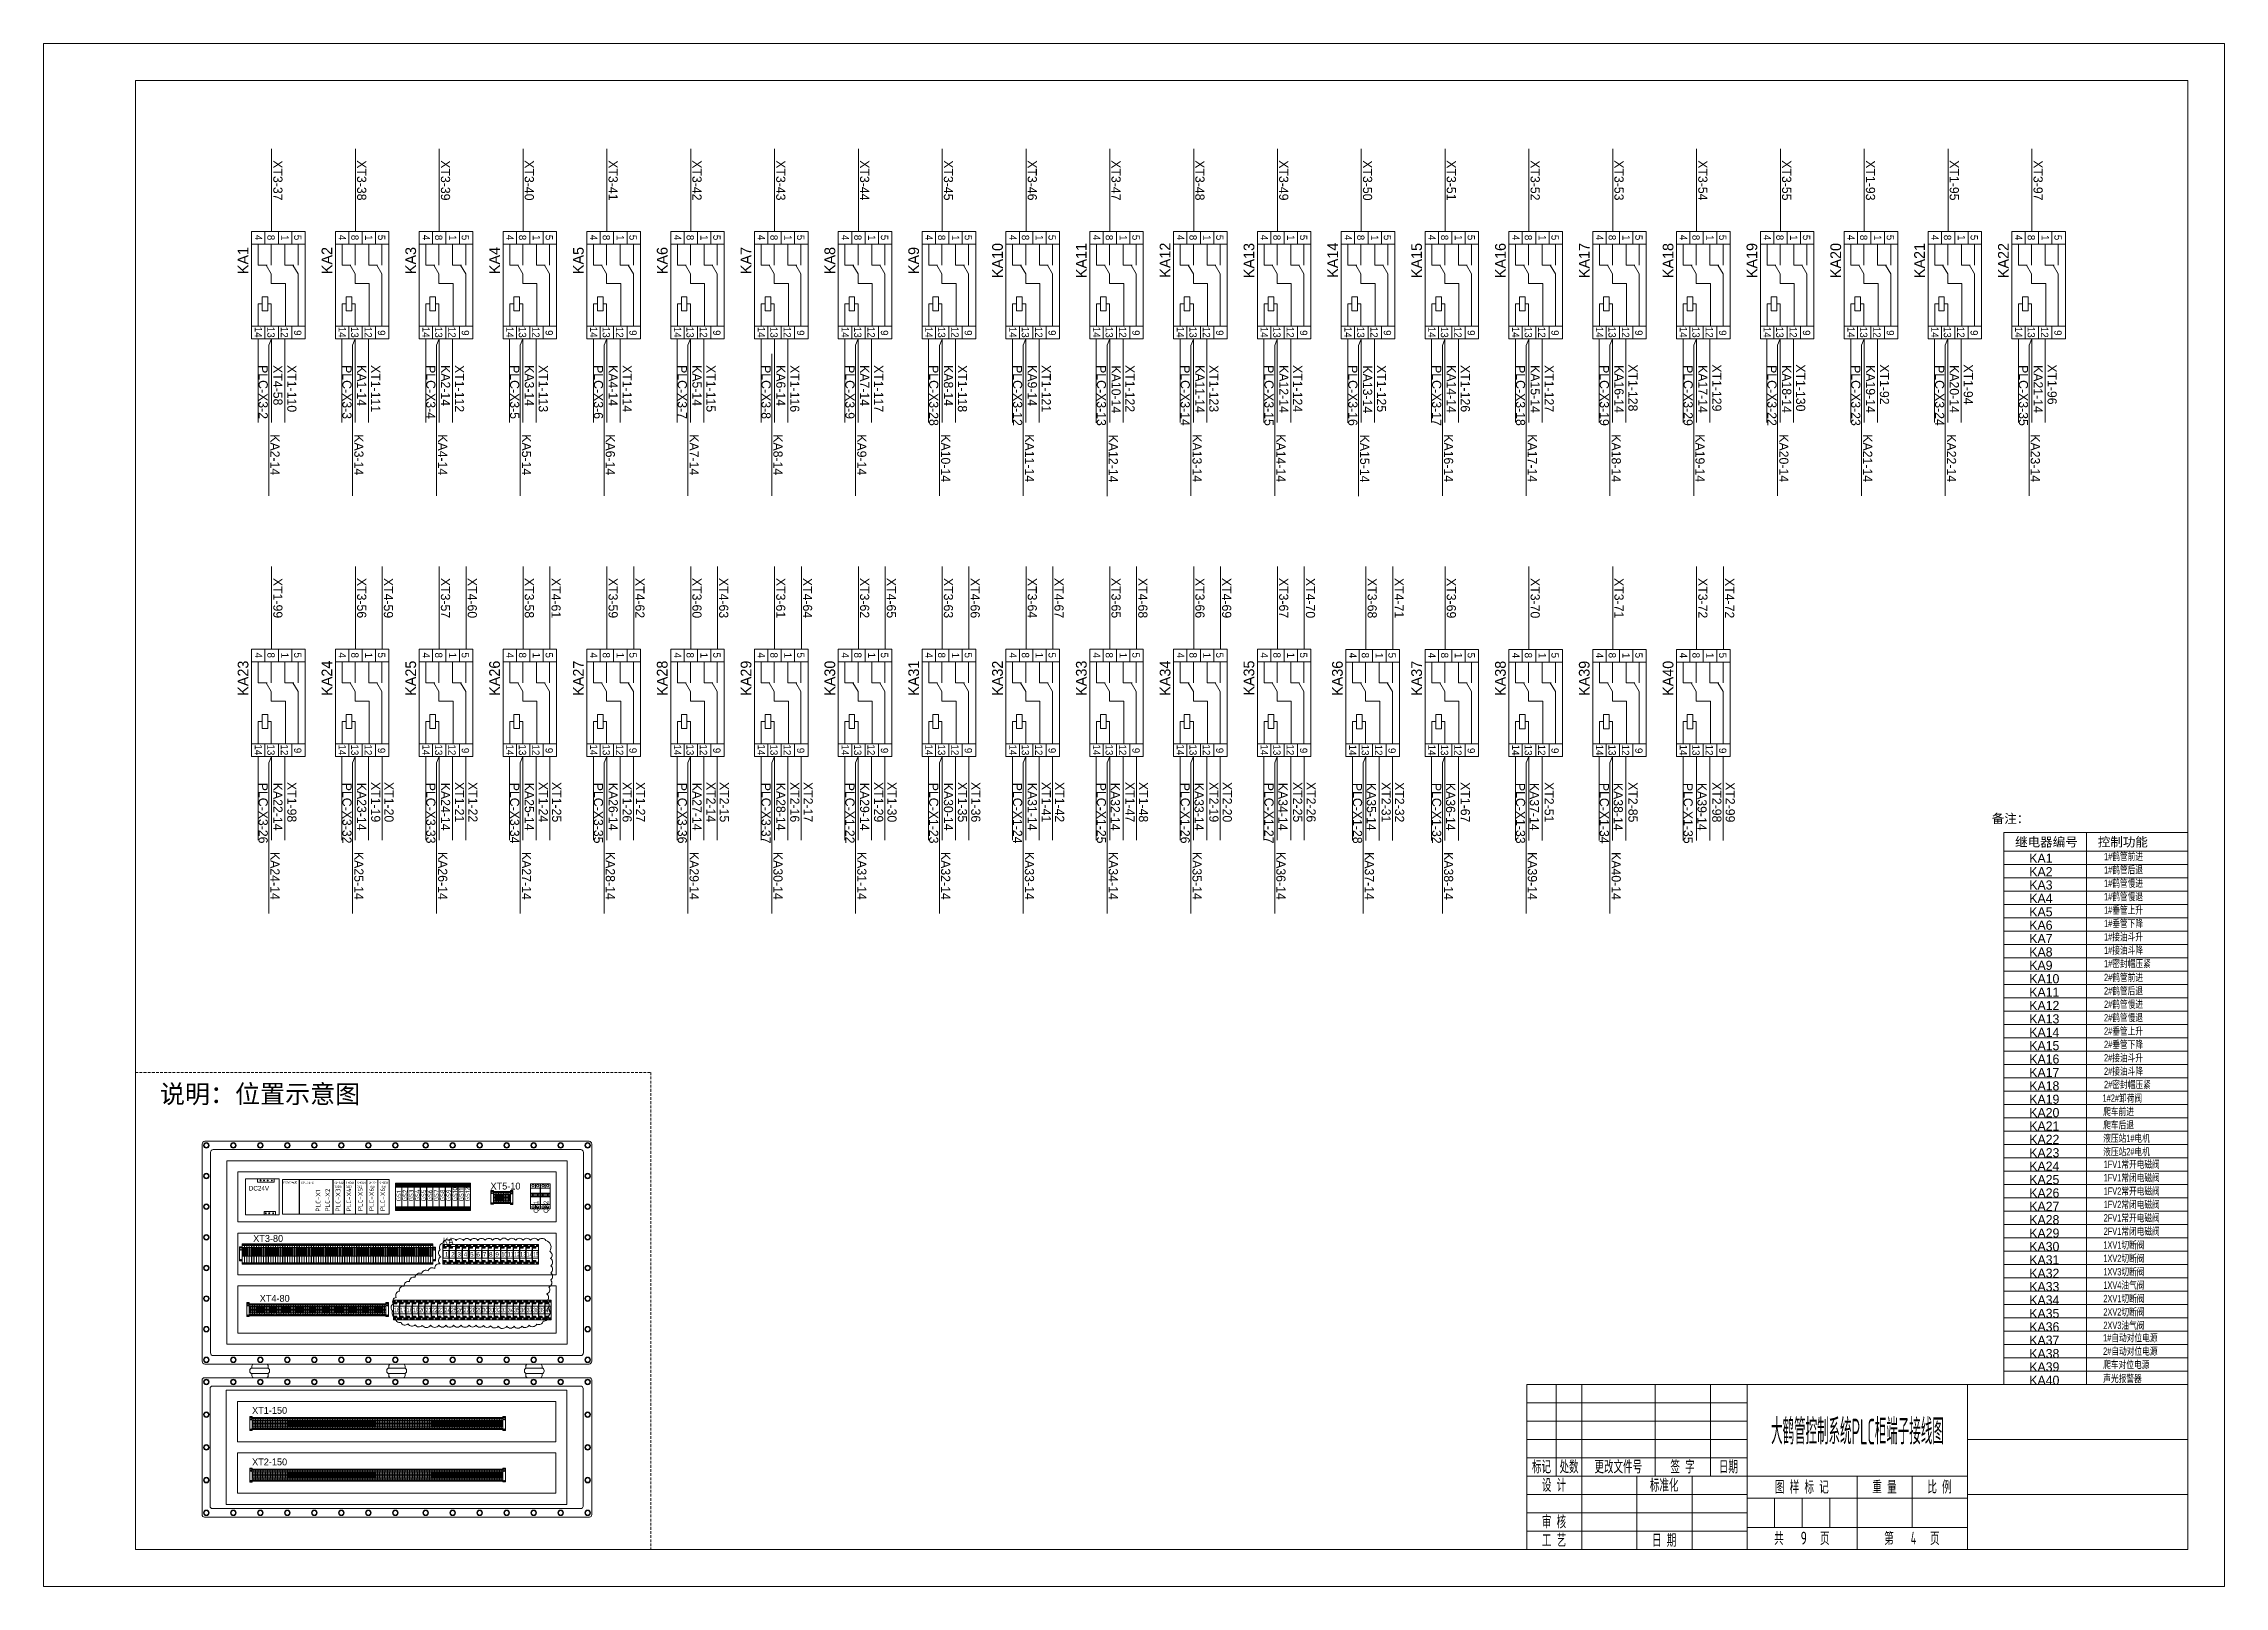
# Model space of a CAD drawing. Header units: millimetres. Extents: x 32721 to 72822, y 57624 to 123188.
# Drawn here: x 37450 to 41410, y 64731 to 67531 of the extents above; entities that cross this region are included whole.
import ezdxf
from ezdxf.enums import TextEntityAlignment as Align

# ---------------------------------------------------------------- set-up
doc = ezdxf.new("R2010")
doc.units = ezdxf.units.MM
doc.header["$LTSCALE"] = 10
doc.linetypes.add('DASHED', pattern=[0.75, 0.5, -0.25])
doc.layers.get('0').update_dxf_attribs({"lineweight": 18})
for name, color, linetype, lineweight in [('1轮廓实线层', 7, 'Continuous', 18), ('2细线层', 4, 'Continuous', 18), ('6文字层', 3, 'Continuous', 18), ('图框层', 7, 'Continuous', 18)]:
    doc.layers.add(name, color=color, linetype=linetype, lineweight=lineweight)
doc.styles.add('FS', font='')
doc.styles.get("Standard").update_dxf_attribs({"font": 'isocp.shx', "width": 0.707, "bigfont": 'hztxt.shx'})
doc.styles.add('样式 1', font='SIMYOU.TTF', dxfattribs={"width": 0.75})
doc.styles.get('FS').set_extended_font_data('宋体')

msp = doc.modelspace()

# ---------------------------------------------------------------- texts
at = {"color": 3, "style": 'FS'}
msp.add_text('说明：位置示意图', height=33.333, dxfattribs=at).set_placement((37660.75, 65607.49))
at = {"layer": '1轮廓实线层', "style": '样式 1'}
for s, height, rotation, p in [('XT3-37', 16.667, 270, (37866.56, 67318.86)), ('XT3-38', 16.667, 270, (38018.77, 67318.86)), ('XT3-39', 16.667, 270, (38170.98, 67318.86)), ('XT3-40', 16.667, 270, (38323.19, 67318.86)), ('XT3-41', 16.667, 270, (38475.4, 67318.86)), ('XT3-42', 16.667, 270, (38627.61, 67318.86)), ('XT3-43', 16.667, 270, (38779.82, 67318.86)), ('XT3-44', 16.667, 270, (38932.03, 67318.86)), ('XT3-45', 16.667, 270, (39084.24, 67318.86)), ('XT3-46', 16.667, 270, (39236.45, 67318.86)), ('XT3-47', 16.667, 270, (39388.66, 67318.86)), ('XT3-48', 16.667, 270, (39540.87, 67318.86)), ('XT3-49', 16.667, 270, (39693.08, 67318.86)), ('XT3-50', 16.667, 270, (39845.29, 67318.86)), ('XT3-51', 16.667, 270, (39997.5, 67318.86)), ('XT3-52', 16.667, 270, (40149.71, 67318.86)), ('XT3-53', 16.667, 270, (40301.92, 67318.86)), ('XT3-54', 16.667, 270, (40454.13, 67318.86)), ('XT3-55', 16.667, 270, (40606.34, 67318.86)), ('XT1-93', 16.667, 270, (40758.55, 67318.86)), ('XT1-95', 16.667, 270, (40910.76, 67318.86)), ('XT3-97', 16.667, 270, (41062.97, 67318.86)), ('4', 13.33, 270, (37833.12, 67183.4)), ('8', 13.33, 270, (37855.93, 67183.52)), ('1', 13.33, 270, (37881.12, 67183.12)), ('5', 13.33, 270, (37904.36, 67183.52)), ('4', 13.33, 270, (37985.33, 67183.4)), ('8', 13.33, 270, (38008.14, 67183.52)), ('1', 13.33, 270, (38033.33, 67183.12)), ('5', 13.33, 270, (38056.57, 67183.52)), ('4', 13.33, 270, (38137.54, 67183.4)), ('8', 13.33, 270, (38160.35, 67183.52)), ('1', 13.33, 270, (38185.54, 67183.12)), ('5', 13.33, 270, (38208.78, 67183.52)), ('4', 13.33, 270, (38289.75, 67183.4)), ('8', 13.33, 270, (38312.56, 67183.52)), ('1', 13.33, 270, (38337.75, 67183.12)), ('5', 13.33, 270, (38360.99, 67183.52)), ('4', 13.33, 270, (38441.96, 67183.4)), ('8', 13.33, 270, (38464.77, 67183.52)), ('1', 13.33, 270, (38489.96, 67183.12)), ('5', 13.33, 270, (38513.2, 67183.52)), ('4', 13.33, 270, (38594.17, 67183.4)), ('8', 13.33, 270, (38616.98, 67183.52)), ('1', 13.33, 270, (38642.17, 67183.12)), ('5', 13.33, 270, (38665.41, 67183.52)), ('4', 13.33, 270, (38746.38, 67183.4)), ('8', 13.33, 270, (38769.19, 67183.52)), ('1', 13.33, 270, (38794.38, 67183.12)), ('5', 13.33, 270, (38817.62, 67183.52)), ('4', 13.33, 270, (38898.59, 67183.4)), ('8', 13.33, 270, (38921.4, 67183.52)), ('1', 13.33, 270, (38946.59, 67183.12)), ('5', 13.33, 270, (38969.83, 67183.52)), ('4', 13.33, 270, (39050.8, 67183.4)), ('8', 13.33, 270, (39073.61, 67183.52)), ('1', 13.33, 270, (39098.8, 67183.12)), ('5', 13.33, 270, (39122.04, 67183.52)), ('4', 13.33, 270, (39203.01, 67183.4)), ('8', 13.33, 270, (39225.82, 67183.52)), ('1', 13.33, 270, (39251.01, 67183.12)), ('5', 13.33, 270, (39274.25, 67183.52)), ('4', 13.33, 270, (39355.22, 67183.4)), ('8', 13.33, 270, (39378.03, 67183.52)), ('1', 13.33, 270, (39403.22, 67183.12)), ('5', 13.33, 270, (39426.46, 67183.52)), ('4', 13.33, 270, (39507.43, 67183.4)), ('8', 13.33, 270, (39530.24, 67183.52)), ('1', 13.33, 270, (39555.43, 67183.12)), ('5', 13.33, 270, (39578.67, 67183.52)), ('4', 13.33, 270, (39659.64, 67183.4)), ('8', 13.33, 270, (39682.45, 67183.52)), ('1', 13.33, 270, (39707.64, 67183.12)), ('5', 13.33, 270, (39730.88, 67183.52)), ('4', 13.33, 270, (39811.85, 67183.4)), ('8', 13.33, 270, (39834.66, 67183.52)), ('1', 13.33, 270, (39859.85, 67183.12)), ('5', 13.33, 270, (39883.09, 67183.52)), ('4', 13.33, 270, (39964.06, 67183.4)), ('8', 13.33, 270, (39986.87, 67183.52)), ('1', 13.33, 270, (40012.06, 67183.12)), ('5', 13.33, 270, (40035.3, 67183.52)), ('4', 13.33, 270, (40116.27, 67183.4)), ('8', 13.33, 270, (40139.08, 67183.52)), ('1', 13.33, 270, (40164.27, 67183.12)), ('5', 13.33, 270, (40187.51, 67183.52)), ('4', 13.33, 270, (40268.48, 67183.4)), ('8', 13.33, 270, (40291.29, 67183.52)), ('1', 13.33, 270, (40316.48, 67183.12)), ('5', 13.33, 270, (40339.72, 67183.52)), ('4', 13.33, 270, (40420.69, 67183.4)), ('8', 13.33, 270, (40443.5, 67183.52)), ('1', 13.33, 270, (40468.69, 67183.12)), ('5', 13.33, 270, (40491.93, 67183.52)), ('4', 13.33, 270, (40572.9, 67183.4)), ('8', 13.33, 270, (40595.71, 67183.52)), ('1', 13.33, 270, (40620.9, 67183.12)), ('5', 13.33, 270, (40644.14, 67183.52)), ('4', 13.33, 270, (40725.11, 67183.4)), ('8', 13.33, 270, (40747.92, 67183.52)), ('1', 13.33, 270, (40773.11, 67183.12)), ('5', 13.33, 270, (40796.35, 67183.52)), ('4', 13.33, 270, (40877.32, 67183.4)), ('8', 13.33, 270, (40900.13, 67183.52)), ('1', 13.33, 270, (40925.32, 67183.12)), ('5', 13.33, 270, (40948.56, 67183.52)), ('4', 13.33, 270, (41029.53, 67183.4)), ('8', 13.33, 270, (41052.34, 67183.52)), ('1', 13.33, 270, (41077.53, 67183.12)), ('5', 13.33, 270, (41100.77, 67183.52)), ('14', 13.333, 270, (37832.97, 67016.57)), ('13', 13.333, 270, (37855.78, 67016.57)), ('12', 13.333, 270, (37880.06, 67016.57)), ('9', 13.33, 270, (37904.34, 67010.49)), ('14', 13.333, 270, (37985.18, 67016.57)), ('13', 13.333, 270, (38007.99, 67016.57)), ('12', 13.333, 270, (38032.27, 67016.57)), ('9', 13.33, 270, (38056.55, 67010.49)), ('14', 13.333, 270, (38137.39, 67016.57)), ('13', 13.333, 270, (38160.2, 67016.57)), ('12', 13.333, 270, (38184.48, 67016.57)), ('9', 13.33, 270, (38208.76, 67010.49)), ('14', 13.333, 270, (38289.6, 67016.57)), ('13', 13.333, 270, (38312.41, 67016.57)), ('12', 13.333, 270, (38336.69, 67016.57)), ('9', 13.33, 270, (38360.97, 67010.49)), ('14', 13.333, 270, (38441.81, 67016.57)), ('13', 13.333, 270, (38464.62, 67016.57)), ('12', 13.333, 270, (38488.9, 67016.57)), ('9', 13.33, 270, (38513.18, 67010.49)), ('14', 13.333, 270, (38594.02, 67016.57)), ('13', 13.333, 270, (38616.83, 67016.57)), ('12', 13.333, 270, (38641.11, 67016.57)), ('9', 13.33, 270, (38665.39, 67010.49)), ('14', 13.333, 270, (38746.23, 67016.57)), ('13', 13.333, 270, (38769.04, 67016.57)), ('12', 13.333, 270, (38793.32, 67016.57)), ('9', 13.33, 270, (38817.6, 67010.49)), ('14', 13.333, 270, (38898.44, 67016.57)), ('13', 13.333, 270, (38921.25, 67016.57)), ('12', 13.333, 270, (38945.53, 67016.57)), ('9', 13.33, 270, (38969.81, 67010.49)), ('14', 13.333, 270, (39050.65, 67016.57)), ('13', 13.333, 270, (39073.46, 67016.57)), ('12', 13.333, 270, (39097.74, 67016.57)), ('9', 13.33, 270, (39122.02, 67010.49)), ('14', 13.333, 270, (39202.86, 67016.57)), ('13', 13.333, 270, (39225.67, 67016.57)), ('12', 13.333, 270, (39249.95, 67016.57)), ('9', 13.33, 270, (39274.23, 67010.49)), ('14', 13.333, 270, (39355.07, 67016.57)), ('13', 13.333, 270, (39377.88, 67016.57)), ('12', 13.333, 270, (39402.16, 67016.57)), ('9', 13.33, 270, (39426.44, 67010.49)), ('14', 13.333, 270, (39507.28, 67016.57)), ('13', 13.333, 270, (39530.09, 67016.57)), ('12', 13.333, 270, (39554.37, 67016.57)), ('9', 13.33, 270, (39578.65, 67010.49)), ('14', 13.333, 270, (39659.49, 67016.57)), ('13', 13.333, 270, (39682.3, 67016.57)), ('12', 13.333, 270, (39706.58, 67016.57)), ('9', 13.33, 270, (39730.86, 67010.49)), ('14', 13.333, 270, (39811.7, 67016.57)), ('13', 13.333, 270, (39834.51, 67016.57)), ('12', 13.333, 270, (39858.79, 67016.57)), ('9', 13.33, 270, (39883.07, 67010.49)), ('14', 13.333, 270, (39963.91, 67016.57)), ('13', 13.333, 270, (39986.72, 67016.57)), ('12', 13.333, 270, (40011, 67016.57)), ('9', 13.33, 270, (40035.28, 67010.49)), ('14', 13.333, 270, (40116.12, 67016.57)), ('13', 13.333, 270, (40138.93, 67016.57)), ('12', 13.333, 270, (40163.21, 67016.57)), ('9', 13.33, 270, (40187.49, 67010.49)), ('14', 13.333, 270, (40268.33, 67016.57)), ('13', 13.333, 270, (40291.14, 67016.57)), ('12', 13.333, 270, (40315.42, 67016.57)), ('9', 13.33, 270, (40339.7, 67010.49)), ('14', 13.333, 270, (40420.54, 67016.57)), ('13', 13.333, 270, (40443.35, 67016.57)), ('12', 13.333, 270, (40467.63, 67016.57)), ('9', 13.33, 270, (40491.91, 67010.49)), ('14', 13.333, 270, (40572.75, 67016.57)), ('13', 13.333, 270, (40595.56, 67016.57)), ('12', 13.333, 270, (40619.84, 67016.57)), ('9', 13.33, 270, (40644.12, 67010.49)), ('14', 13.333, 270, (40724.96, 67016.57)), ('13', 13.333, 270, (40747.77, 67016.57)), ('12', 13.333, 270, (40772.05, 67016.57)), ('9', 13.33, 270, (40796.33, 67010.49)), ('14', 13.333, 270, (40877.17, 67016.57)), ('13', 13.333, 270, (40899.98, 67016.57)), ('12', 13.333, 270, (40924.26, 67016.57)), ('9', 13.33, 270, (40948.54, 67010.49)), ('14', 13.333, 270, (41029.38, 67016.57)), ('13', 13.333, 270, (41052.19, 67016.57)), ('12', 13.333, 270, (41076.47, 67016.57)), ('9', 13.33, 270, (41100.75, 67010.49)), ('PLC-X3-2', 16.667, 270, (37839.89, 66947.05)), ('XT4-58', 16.667, 270, (37866.64, 66947.05)), ('XT1-110', 16.667, 270, (37891.97, 66947.15)), ('PLC-X3-3', 16.667, 270, (37992.1, 66947.05)), ('KA1-14', 16.667, 270, (38018.85, 66947.05)), ('XT1-111', 16.667, 270, (38044.18, 66947.15)), ('PLC-X3-4', 16.667, 270, (38144.31, 66947.05)), ('KA2-14', 16.667, 270, (38171.06, 66947.05)), ('XT1-112', 16.667, 270, (38196.39, 66947.15)), ('PLC-X3-5', 16.667, 270, (38296.52, 66947.05)), ('KA3-14', 16.667, 270, (38323.27, 66947.05)), ('XT1-113', 16.667, 270, (38348.6, 66947.15)), ('PLC-X3-6', 16.667, 270, (38448.73, 66947.05)), ('KA4-14', 16.667, 270, (38475.48, 66947.05)), ('XT1-114', 16.667, 270, (38500.81, 66947.15)), ('PLC-X3-7', 16.667, 270, (38600.94, 66947.05)), ('KA5-14', 16.667, 270, (38627.69, 66947.05)), ('XT1-115', 16.667, 270, (38653.02, 66947.15)), ('PLC-X3-8', 16.667, 270, (38753.15, 66947.05)), ('KA6-14', 16.667, 270, (38779.9, 66947.05)), ('XT1-116', 16.667, 270, (38805.23, 66947.15)), ('PLC-X3-9', 16.667, 270, (38905.36, 66947.05)), ('KA7-14', 16.667, 270, (38932.11, 66947.05)), ('XT1-117', 16.667, 270, (38957.44, 66947.15)), ('PLC-X3-28', 16.667, 270, (39057.57, 66947.05)), ('KA8-14', 16.667, 270, (39084.32, 66947.05)), ('XT1-118', 16.667, 270, (39109.65, 66947.15)), ('PLC-X3-12', 16.667, 270, (39209.78, 66947.05)), ('KA9-14', 16.667, 270, (39236.53, 66947.05)), ('XT1-121', 16.667, 270, (39261.86, 66947.15)), ('PLC-X3-13', 16.667, 270, (39361.99, 66947.05)), ('KA10-14', 16.667, 270, (39388.74, 66946.4)), ('XT1-122', 16.667, 270, (39414.07, 66947.15)), ('PLC-X3-14', 16.667, 270, (39514.2, 66947.05)), ('KA11-14', 16.667, 270, (39540.95, 66947.05)), ('XT1-123', 16.667, 270, (39566.28, 66947.15)), ('PLC-X3-15', 16.667, 270, (39666.41, 66947.05)), ('KA12-14', 16.667, 270, (39693.16, 66947.05)), ('XT1-124', 16.667, 270, (39718.49, 66947.15)), ('PLC-X3-16', 16.667, 270, (39818.62, 66947.05)), ('KA13-14', 16.667, 270, (39845.37, 66946.4)), ('XT1-125', 16.667, 270, (39870.7, 66947.15)), ('PLC-X3-17', 16.667, 270, (39970.83, 66947.05)), ('KA14-14', 16.667, 270, (39997.58, 66947.05)), ('XT1-126', 16.667, 270, (40022.91, 66947.15)), ('PLC-X3-18', 16.667, 270, (40123.04, 66947.05)), ('KA15-14', 16.667, 270, (40149.79, 66947.05)), ('XT1-127', 16.667, 270, (40175.12, 66947.15)), ('PLC-X3-19', 16.667, 270, (40275.25, 66947.05)), ('KA16-14', 16.667, 270, (40302, 66947.05)), ('XT1-128', 16.667, 270, (40327.33, 66948.46)), ('PLC-X3-29', 16.667, 270, (40427.46, 66947.05)), ('KA17-14', 16.667, 270, (40454.21, 66947.05)), ('XT1-129', 16.667, 270, (40479.54, 66948.46)), ('PLC-X3-22', 16.667, 270, (40579.67, 66947.05)), ('KA18-14', 16.667, 270, (40606.42, 66947.05)), ('XT1-130', 16.667, 270, (40631.75, 66948.46)), ('PLC-X3-23', 16.667, 270, (40731.88, 66947.05)), ('KA19-14', 16.667, 270, (40758.63, 66947.05)), ('XT1-92', 16.667, 270, (40783.96, 66948.46)), ('PLC-X3-24', 16.667, 270, (40884.09, 66947.05)), ('KA20-14', 16.667, 270, (40910.84, 66947.05)), ('XT1-94', 16.667, 270, (40936.17, 66948.46)), ('PLC-X3-35', 16.667, 270, (41036.3, 66947.05)), ('KA21-14', 16.667, 270, (41063.05, 66947.05)), ('XT1-96', 16.667, 270, (41088.38, 66948.46)), ('KA2-14', 16.667, 270, (37861.45, 66821.45)), ('KA3-14', 16.667, 270, (38013.66, 66821.45)), ('KA4-14', 16.667, 270, (38165.87, 66821.45)), ('KA5-14', 16.667, 270, (38318.08, 66821.45)), ('KA6-14', 16.667, 270, (38470.3, 66821.45)), ('KA7-14', 16.667, 270, (38622.51, 66821.45)), ('KA8-14', 16.667, 270, (38774.72, 66821.45)), ('KA9-14', 16.667, 270, (38926.93, 66821.45)), ('KA10-14', 16.667, 270, (39079.14, 66821.45)), ('KA11-14', 16.667, 270, (39231.35, 66821.45)), ('KA12-14', 16.667, 270, (39383.56, 66820.8)), ('KA13-14', 16.667, 270, (39535.77, 66821.45)), ('KA14-14', 16.667, 270, (39687.98, 66821.45)), ('KA15-14', 16.667, 270, (39840.19, 66820.8)), ('KA16-14', 16.667, 270, (39992.4, 66821.45)), ('KA17-14', 16.667, 270, (40144.61, 66821.45)), ('KA18-14', 16.667, 270, (40296.82, 66821.45)), ('KA19-14', 16.667, 270, (40449.03, 66821.45)), ('KA20-14', 16.667, 270, (40601.24, 66821.45)), ('KA21-14', 16.667, 270, (40753.45, 66821.45)), ('KA22-14', 16.667, 270, (40905.66, 66821.45)), ('KA23-14', 16.667, 270, (41057.87, 66821.45)), ('XT1-99', 16.667, 270, (37866.56, 66560.83)), ('XT3-56', 16.667, 270, (38018.77, 66560.83)), ('XT4-59', 16.667, 270, (38067.37, 66560.83)), ('XT3-57', 16.667, 270, (38170.98, 66560.83)), ('XT4-60', 16.667, 270, (38219.58, 66560.83)), ('XT3-58', 16.667, 270, (38323.19, 66560.83)), ('XT4-61', 16.667, 270, (38371.79, 66560.83)), ('XT3-59', 16.667, 270, (38475.4, 66560.83)), ('XT4-62', 16.667, 270, (38524, 66560.83)), ('XT3-60', 16.667, 270, (38627.61, 66560.83)), ('XT4-63', 16.667, 270, (38676.21, 66560.83)), ('XT3-61', 16.667, 270, (38779.82, 66560.83)), ('XT4-64', 16.667, 270, (38828.42, 66560.83)), ('XT3-62', 16.667, 270, (38932.03, 66560.83)), ('XT4-65', 16.667, 270, (38980.63, 66560.83)), ('XT3-63', 16.667, 270, (39084.24, 66560.83)), ('XT4-66', 16.667, 270, (39132.84, 66560.83)), ('XT3-64', 16.667, 270, (39236.45, 66560.83)), ('XT4-67', 16.667, 270, (39285.05, 66560.83)), ('XT3-65', 16.667, 270, (39388.66, 66560.83)), ('XT4-68', 16.667, 270, (39437.26, 66560.83)), ('XT3-66', 16.667, 270, (39540.87, 66560.83)), ('XT4-69', 16.667, 270, (39589.47, 66560.83)), ('XT3-67', 16.667, 270, (39693.08, 66560.83)), ('XT4-70', 16.667, 270, (39741.68, 66560.83)), ('XT3-68', 16.667, 270, (39853.69, 66560.57)), ('XT4-71', 16.667, 270, (39902.84, 66560.83)), ('XT3-69', 16.667, 270, (39997.5, 66560.57)), ('XT3-70', 16.667, 270, (40149.71, 66560.57)), ('XT3-71', 16.667, 270, (40301.92, 66560.57)), ('XT3-72', 16.667, 270, (40454.13, 66560.57)), ('XT4-72', 16.667, 270, (40502.73, 66560.57)), ('4', 13.33, 270, (37833.12, 66425.37)), ('8', 13.33, 270, (37855.93, 66425.49)), ('1', 13.33, 270, (37881.12, 66425.09)), ('5', 13.33, 270, (37904.36, 66425.49)), ('4', 13.33, 270, (37985.33, 66425.37)), ('8', 13.33, 270, (38008.14, 66425.49)), ('1', 13.33, 270, (38033.33, 66425.09)), ('5', 13.33, 270, (38056.57, 66425.49)), ('4', 13.33, 270, (38137.54, 66425.37)), ('8', 13.33, 270, (38160.35, 66425.49)), ('1', 13.33, 270, (38185.54, 66425.09)), ('5', 13.33, 270, (38208.78, 66425.49)), ('4', 13.33, 270, (38289.75, 66425.37)), ('8', 13.33, 270, (38312.56, 66425.49)), ('1', 13.33, 270, (38337.75, 66425.09)), ('5', 13.33, 270, (38360.99, 66425.49)), ('4', 13.33, 270, (38441.96, 66425.37)), ('8', 13.33, 270, (38464.77, 66425.49)), ('1', 13.33, 270, (38489.96, 66425.09)), ('5', 13.33, 270, (38513.2, 66425.49)), ('4', 13.33, 270, (38594.17, 66425.37)), ('8', 13.33, 270, (38616.98, 66425.49)), ('1', 13.33, 270, (38642.17, 66425.09)), ('5', 13.33, 270, (38665.41, 66425.49)), ('4', 13.33, 270, (38746.38, 66425.37)), ('8', 13.33, 270, (38769.19, 66425.49)), ('1', 13.33, 270, (38794.38, 66425.09)), ('5', 13.33, 270, (38817.62, 66425.49)), ('4', 13.33, 270, (38898.59, 66425.37)), ('8', 13.33, 270, (38921.4, 66425.49)), ('1', 13.33, 270, (38946.59, 66425.09)), ('5', 13.33, 270, (38969.83, 66425.49)), ('4', 13.33, 270, (39050.8, 66425.37)), ('8', 13.33, 270, (39073.61, 66425.49)), ('1', 13.33, 270, (39098.8, 66425.09)), ('5', 13.33, 270, (39122.04, 66425.49)), ('4', 13.33, 270, (39203.01, 66425.37)), ('8', 13.33, 270, (39225.82, 66425.49)), ('1', 13.33, 270, (39251.01, 66425.09)), ('5', 13.33, 270, (39274.25, 66425.49)), ('4', 13.33, 270, (39355.22, 66425.37)), ('8', 13.33, 270, (39378.03, 66425.49)), ('1', 13.33, 270, (39403.22, 66425.09)), ('5', 13.33, 270, (39426.46, 66425.49)), ('4', 13.33, 270, (39507.43, 66425.37)), ('8', 13.33, 270, (39530.24, 66425.49)), ('1', 13.33, 270, (39555.43, 66425.09)), ('5', 13.33, 270, (39578.67, 66425.49)), ('4', 13.33, 270, (39659.64, 66425.37)), ('8', 13.33, 270, (39682.45, 66425.49)), ('1', 13.33, 270, (39707.64, 66425.09)), ('5', 13.33, 270, (39730.88, 66425.49)), ('4', 13.33, 270, (39820.25, 66425.11)), ('8', 13.33, 270, (39843.06, 66425.23)), ('1', 13.33, 270, (39868.25, 66424.83)), ('5', 13.33, 270, (39891.49, 66425.23)), ('4', 13.33, 270, (39964.06, 66425.11)), ('8', 13.33, 270, (39986.87, 66425.23)), ('1', 13.33, 270, (40012.06, 66424.83)), ('5', 13.33, 270, (40035.3, 66425.23)), ('4', 13.33, 270, (40116.27, 66425.11)), ('8', 13.33, 270, (40139.08, 66425.23)), ('1', 13.33, 270, (40164.27, 66424.83)), ('5', 13.33, 270, (40187.51, 66425.23)), ('4', 13.33, 270, (40268.48, 66425.11)), ('8', 13.33, 270, (40291.29, 66425.23)), ('1', 13.33, 270, (40316.48, 66424.83)), ('5', 13.33, 270, (40339.72, 66425.23)), ('4', 13.33, 270, (40420.69, 66425.11)), ('8', 13.33, 270, (40443.5, 66425.23)), ('1', 13.33, 270, (40468.69, 66424.83)), ('5', 13.33, 270, (40491.93, 66425.23)), ('14', 13.333, 270, (37832.97, 66258.54)), ('13', 13.333, 270, (37855.78, 66258.54)), ('12', 13.333, 270, (37880.06, 66258.54)), ('9', 13.33, 270, (37904.34, 66252.46)), ('14', 13.333, 270, (37985.18, 66258.54)), ('13', 13.333, 270, (38007.99, 66258.54)), ('12', 13.333, 270, (38032.27, 66258.54)), ('9', 13.33, 270, (38056.55, 66252.46)), ('14', 13.333, 270, (38137.39, 66258.54)), ('13', 13.333, 270, (38160.2, 66258.54)), ('12', 13.333, 270, (38184.48, 66258.54)), ('9', 13.33, 270, (38208.76, 66252.46)), ('14', 13.333, 270, (38289.6, 66258.54)), ('13', 13.333, 270, (38312.41, 66258.54)), ('12', 13.333, 270, (38336.69, 66258.54)), ('9', 13.33, 270, (38360.97, 66252.46)), ('14', 13.333, 270, (38441.81, 66258.54)), ('13', 13.333, 270, (38464.62, 66258.54)), ('12', 13.333, 270, (38488.9, 66258.54)), ('9', 13.33, 270, (38513.18, 66252.46)), ('14', 13.333, 270, (38594.02, 66258.54)), ('13', 13.333, 270, (38616.83, 66258.54)), ('12', 13.333, 270, (38641.11, 66258.54)), ('9', 13.33, 270, (38665.39, 66252.46)), ('14', 13.333, 270, (38746.23, 66258.54)), ('13', 13.333, 270, (38769.04, 66258.54)), ('12', 13.333, 270, (38793.32, 66258.54)), ('9', 13.33, 270, (38817.6, 66252.46)), ('14', 13.333, 270, (38898.44, 66258.54)), ('13', 13.333, 270, (38921.25, 66258.54)), ('12', 13.333, 270, (38945.53, 66258.54)), ('9', 13.33, 270, (38969.81, 66252.46)), ('14', 13.333, 270, (39050.65, 66258.54)), ('13', 13.333, 270, (39073.46, 66258.54)), ('12', 13.333, 270, (39097.74, 66258.54)), ('9', 13.33, 270, (39122.02, 66252.46)), ('14', 13.333, 270, (39202.86, 66258.54)), ('13', 13.333, 270, (39225.67, 66258.54)), ('12', 13.333, 270, (39249.95, 66258.54)), ('9', 13.33, 270, (39274.23, 66252.46)), ('14', 13.333, 270, (39355.07, 66258.54)), ('13', 13.333, 270, (39377.88, 66258.54)), ('12', 13.333, 270, (39402.16, 66258.54)), ('9', 13.33, 270, (39426.44, 66252.46)), ('14', 13.333, 270, (39507.28, 66258.54)), ('13', 13.333, 270, (39530.09, 66258.54)), ('12', 13.333, 270, (39554.37, 66258.54)), ('9', 13.33, 270, (39578.65, 66252.46)), ('14', 13.333, 270, (39659.49, 66258.54)), ('13', 13.333, 270, (39682.3, 66258.54)), ('12', 13.333, 270, (39706.58, 66258.54)), ('9', 13.33, 270, (39730.86, 66252.46)), ('14', 13.333, 270, (39820.1, 66258.28)), ('13', 13.333, 270, (39842.91, 66258.28)), ('12', 13.333, 270, (39867.19, 66258.28)), ('9', 13.33, 270, (39891.47, 66252.2)), ('14', 13.333, 270, (39963.91, 66258.28)), ('13', 13.333, 270, (39986.72, 66258.28)), ('12', 13.333, 270, (40011, 66258.28)), ('9', 13.33, 270, (40035.28, 66252.2)), ('14', 13.333, 270, (40116.12, 66258.28)), ('13', 13.333, 270, (40138.93, 66258.28)), ('12', 13.333, 270, (40163.21, 66258.28)), ('9', 13.33, 270, (40187.49, 66252.2)), ('14', 13.333, 270, (40268.33, 66258.28)), ('13', 13.333, 270, (40291.14, 66258.28)), ('12', 13.333, 270, (40315.42, 66258.28)), ('9', 13.33, 270, (40339.7, 66252.2)), ('14', 13.333, 270, (40420.54, 66258.28)), ('13', 13.333, 270, (40443.35, 66258.28)), ('12', 13.333, 270, (40467.63, 66258.28)), ('9', 13.33, 270, (40491.91, 66252.2)), ('PLC-X3-26', 16.667, 270, (37839.89, 66189.02)), ('KA22-14', 16.667, 270, (37866.64, 66189.02)), ('XT1-98', 16.667, 270, (37891.97, 66190.43)), ('PLC-X3-32', 16.667, 270, (37992.1, 66189.02)), ('KA23-14', 16.667, 270, (38018.85, 66189.02)), ('XT1-19', 16.667, 270, (38044.18, 66190.43)), ('XT1-20', 16.667, 270, (38068.48, 66190.43)), ('PLC-X3-33', 16.667, 270, (38144.31, 66189.02)), ('KA24-14', 16.667, 270, (38171.06, 66189.02)), ('XT1-21', 16.667, 270, (38196.39, 66190.43)), ('XT1-22', 16.667, 270, (38220.69, 66190.43)), ('PLC-X3-34', 16.667, 270, (38296.52, 66189.02)), ('KA25-14', 16.667, 270, (38323.27, 66189.02)), ('XT1-24', 16.667, 270, (38348.6, 66190.43)), ('XT1-25', 16.667, 270, (38372.9, 66190.43)), ('PLC-X3-35', 16.667, 270, (38448.73, 66189.02)), ('KA26-14', 16.667, 270, (38475.48, 66189.02)), ('XT1-26', 16.667, 270, (38500.81, 66190.43)), ('XT1-27', 16.667, 270, (38525.11, 66190.43)), ('PLC-X3-36', 16.667, 270, (38600.94, 66189.02)), ('KA27-14', 16.667, 270, (38627.69, 66189.02)), ('XT2-14', 16.667, 270, (38653.02, 66190.43)), ('XT2-15', 16.667, 270, (38677.32, 66190.43)), ('PLC-X3-37', 16.667, 270, (38753.15, 66189.02)), ('KA28-14', 16.667, 270, (38779.9, 66189.02)), ('XT2-16', 16.667, 270, (38805.23, 66190.43)), ('XT2-17', 16.667, 270, (38829.53, 66190.43)), ('PLC-X1-22', 16.667, 270, (38905.36, 66189.02)), ('KA29-14', 16.667, 270, (38932.11, 66189.02)), ('XT1-29', 16.667, 270, (38957.44, 66190.43)), ('XT1-30', 16.667, 270, (38981.74, 66190.43)), ('PLC-X1-23', 16.667, 270, (39057.57, 66189.02)), ('KA30-14', 16.667, 270, (39084.32, 66189.02)), ('XT1-35', 16.667, 270, (39109.65, 66190.43)), ('XT1-36', 16.667, 270, (39133.95, 66190.43)), ('PLC-X1-24', 16.667, 270, (39209.78, 66189.02)), ('KA31-14', 16.667, 270, (39236.53, 66189.02)), ('XT1-41', 16.667, 270, (39261.86, 66190.43)), ('XT1-42', 16.667, 270, (39286.16, 66190.43)), ('PLC-X1-25', 16.667, 270, (39361.99, 66189.02)), ('KA32-14', 16.667, 270, (39387.24, 66189.02)), ('XT1-47', 16.667, 270, (39414.07, 66190.43)), ('XT1-48', 16.667, 270, (39438.37, 66190.43)), ('PLC-X1-26', 16.667, 270, (39514.2, 66189.02)), ('KA33-14', 16.667, 270, (39539.45, 66189.02)), ('XT2-19', 16.667, 270, (39566.28, 66190.43)), ('XT2-20', 16.667, 270, (39590.58, 66190.43)), ('PLC-X1-27', 16.667, 270, (39666.41, 66189.02)), ('KA34-14', 16.667, 270, (39691.66, 66189.02)), ('XT2-25', 16.667, 270, (39718.49, 66190.43)), ('XT2-26', 16.667, 270, (39742.79, 66190.43)), ('PLC-X1-28', 16.667, 270, (39827.02, 66188.76)), ('KA35-14', 16.667, 270, (39852.27, 66188.76)), ('XT2-31', 16.667, 270, (39879.1, 66190.17)), ('XT2-32', 16.667, 270, (39903.4, 66190.17)), ('PLC-X1-32', 16.667, 270, (39970.83, 66188.76)), ('KA36-14', 16.667, 270, (39996.08, 66188.76)), ('XT1-67', 16.667, 270, (40022.91, 66190.17)), ('PLC-X1-33', 16.667, 270, (40123.04, 66188.76)), ('KA37-14', 16.667, 270, (40148.29, 66188.76)), ('XT2-51', 16.667, 270, (40175.12, 66190.17)), ('PLC-X1-34', 16.667, 270, (40275.25, 66188.76)), ('KA38-14', 16.667, 270, (40300.5, 66188.76)), ('XT2-85', 16.667, 270, (40327.33, 66190.17)), ('PLC-X1-35', 16.667, 270, (40427.46, 66188.76)), ('KA39-14', 16.667, 270, (40452.71, 66188.76)), ('XT2-98', 16.667, 270, (40479.54, 66190.17)), ('XT2-99', 16.667, 270, (40503.84, 66190.17)), ('KA24-14', 16.667, 270, (37861.45, 66063.42)), ('KA25-14', 16.667, 270, (38013.66, 66063.42)), ('KA26-14', 16.667, 270, (38165.87, 66063.42)), ('KA27-14', 16.667, 270, (38318.08, 66063.42)), ('KA28-14', 16.667, 270, (38470.3, 66063.42)), ('KA29-14', 16.667, 270, (38622.51, 66063.42)), ('KA30-14', 16.667, 270, (38774.72, 66063.42)), ('KA31-14', 16.667, 270, (38926.93, 66063.42)), ('KA32-14', 16.667, 270, (39079.14, 66063.42)), ('KA33-14', 16.667, 270, (39231.35, 66063.42)), ('KA34-14', 16.667, 270, (39383.56, 66063.42)), ('KA35-14', 16.667, 270, (39535.77, 66063.42)), ('KA36-14', 16.667, 270, (39687.98, 66063.42)), ('KA37-14', 16.667, 270, (39848.59, 66063.16)), ('KA38-14', 16.667, 270, (39992.4, 66063.16)), ('KA39-14', 16.667, 270, (40144.61, 66063.16)), ('KA40-14', 16.667, 270, (40296.82, 66063.16)), ('CPU314C', 3.785, 360, (37916.85, 65460.98))]:
    msp.add_text(s, height=height, rotation=rotation, dxfattribs=at).set_placement(p)
for s, p in [('KA10', (39191.35, 67136.85)), ('KA11', (39343.56, 67136.85)), ('KA12', (39495.77, 67137.49)), ('KA13', (39647.98, 67136.85)), ('KA14', (39800.19, 67137.49)), ('KA15', (39952.4, 67136.85)), ('KA16', (40104.61, 67136.85)), ('KA17', (40256.82, 67136.85)), ('KA18', (40409.03, 67136.85)), ('KA19', (40561.24, 67136.85)), ('KA20', (40713.45, 67136.85)), ('KA21', (40865.66, 67136.85)), ('KA22', (41017.87, 67136.85)), ('KA1', (37821.46, 67136.85)), ('KA2', (37973.67, 67136.85)), ('KA3', (38125.88, 67136.85)), ('KA4', (38278.09, 67136.85)), ('KA5', (38430.3, 67136.85)), ('KA6', (38582.51, 67136.85)), ('KA7', (38734.72, 67136.85)), ('KA8', (38886.93, 67136.85)), ('KA9', (39039.14, 67136.85)), ('KA23', (37821.46, 66378.82)), ('KA24', (37973.67, 66378.82)), ('KA25', (38125.88, 66378.82)), ('KA26', (38278.09, 66378.82)), ('KA27', (38430.3, 66378.82)), ('KA28', (38582.51, 66378.82)), ('KA29', (38734.72, 66378.82)), ('KA30', (38886.93, 66378.82)), ('KA31', (39039.14, 66378.82)), ('KA32', (39191.35, 66378.82)), ('KA33', (39343.56, 66378.82)), ('KA34', (39495.77, 66378.82)), ('KA35', (39647.98, 66379.08)), ('KA36', (39808.59, 66378.56)), ('KA38', (40104.61, 66378.56)), ('KA40', (40409.03, 66378.56)), ('KA37', (39952.4, 66378.56)), ('KA39', (40256.82, 66378.56))]:
    msp.add_text(s, height=19.444, rotation=90, dxfattribs=at).set_placement(p, align=Align.CENTER)
for s, p in [('备注：', (40987.07, 66115.72)), ('继电器编号', (41029.51, 66073.28)), ('控制功能', (41179.68, 66073.28)), ('KA1', (41055.34, 66043.73)), ('KA2', (41055.34, 66019.43)), ('KA3', (41055.34, 65995.13)), ('KA4', (41055.34, 65970.83)), ('KA5', (41055.34, 65946.53)), ('KA6', (41055.34, 65922.23)), ('KA7', (41055.34, 65897.93)), ('KA8', (41055.34, 65873.63)), ('KA9', (41055.34, 65849.33)), ('KA10', (41055.34, 65825.03)), ('KA11', (41055.34, 65800.73)), ('KA12', (41055.34, 65776.43)), ('KA13', (41055.34, 65752.13)), ('KA14', (41055.34, 65727.83)), ('KA15', (41055.34, 65703.53)), ('KA16', (41055.34, 65679.23)), ('KA17', (41055.34, 65654.93)), ('KA18', (41055.34, 65630.63)), ('KA19', (41055.34, 65606.33)), ('KA20', (41055.34, 65582.03)), ('KA21', (41055.34, 65557.73)), ('KA22', (41055.34, 65533.43)), ('KA23', (41055.34, 65509.13)), ('KA24', (41055.34, 65484.83)), ('KA25', (41055.34, 65460.53)), ('KA26', (41055.34, 65436.23)), ('KA27', (41055.34, 65411.93)), ('KA28', (41055.34, 65387.63)), ('KA29', (41055.34, 65363.33)), ('KA30', (41055.34, 65339.03)), ('KA31', (41055.34, 65314.73)), ('KA32', (41055.34, 65290.43)), ('KA33', (41055.34, 65266.13)), ('KA34', (41055.34, 65241.83)), ('KA35', (41055.34, 65217.53)), ('KA36', (41055.34, 65193.23)), ('KA37', (41055.34, 65168.93)), ('KA38', (41055.34, 65144.63)), ('KA39', (41055.34, 65120.54)), ('KA40', (41055.34, 65096.24))]:
    msp.add_text(s, height=16.667, dxfattribs=at).set_placement(p)
at = {"layer": '1轮廓实线层', "style": '样式 1', "width": 0.75}
for s, p in [('1#鹤管前进', (41190.99, 66048.48)), ('1#鹤管后退', (41190.99, 66024.18)), ('1#鹤管慢进', (41190.99, 65999.88)), ('1#鹤管慢退', (41190.99, 65975.58)), ('1#垂管上升', (41190.99, 65951.28)), ('1#垂管下降', (41190.99, 65926.98)), ('1#接油斗升', (41190.99, 65902.68)), ('1#接油斗降', (41190.99, 65878.38)), ('1#密封帽压紧', (41190.99, 65854.18)), ('2#鹤管前进', (41190.99, 65828.96)), ('2#鹤管后退', (41190.99, 65804.66)), ('2#鹤管慢进', (41190.99, 65780.36)), ('2#鹤管慢退', (41190.99, 65756.06)), ('2#垂管上升', (41190.99, 65731.76)), ('2#垂管下降', (41190.99, 65707.46)), ('2#接油斗升', (41190.99, 65683.16)), ('2#接油斗降', (41190.99, 65658.86)), ('1#2#卸荷阀', (41188.41, 65609.95)), ('2#密封帽压紧', (41190.99, 65634.66)), ('爬车前进', (41189.4, 65585.65)), ('爬车后退', (41189.4, 65561.35)), ('液压站1#电机', (41189.4, 65537.05)), ('液压站2#电机', (41189.4, 65512.75)), ('1FV1常开电磁阀', (41190.37, 65489.87)), ('1FV1常闭电磁阀', (41190.37, 65465.57)), ('1FV2常开电磁阀', (41190.37, 65441.27)), ('1FV2常闭电磁阀', (41190.37, 65416.97)), ('2FV1常开电磁阀', (41190.37, 65392.67)), ('2FV1常闭电磁阀', (41190.37, 65368.37)), ('1XV1切断阀', (41189.8, 65343.41)), ('1XV2切断阀', (41189.8, 65319.11)), ('1XV3切断阀', (41189.8, 65294.81)), ('2XV1切断阀', (41189.8, 65246.21)), ('1XV4油气阀', (41189.8, 65270.51)), ('2XV2切断阀', (41189.8, 65221.91)), ('1#自动对位电源', (41189.32, 65174.98)), ('2XV3油气阀', (41189.8, 65197.61)), ('2#自动对位电源', (41189.32, 65150.68)), ('爬车对位电源', (41189.32, 65126.38)), ('声光报警器', (41189.51, 65101.15))]:
    msp.add_text(s, height=13.333, dxfattribs=at).set_placement(p)
at = {"layer": '1轮廓实线层'}
for s, p in [('PS307电源', (37884.39, 65461.27)), ('SM322', (37977.88, 65460.98)), ('SM321', (37998.37, 65460.98)), ('SM321', (38018.78, 65460.98)), ('SM331', (38039.14, 65460.98)), ('SM331', (38059.36, 65460.98)), ('32DO', (37977.88, 65453.79)), ('32DI', (37998.37, 65453.79)), ('32DI', (38018.78, 65453.79)), ('8AI', (38042.95, 65453.79)), ('8AI', (38063.17, 65453.79))]:
    msp.add_text(s, height=3.785, rotation=360, dxfattribs=at).set_placement(p)
at = {"layer": '6文字层', "style": '样式 1'}
for s, height, rotation, p in [('XT5-10', 12.404, 360, (38261.03, 65450.73)), ('DC24V', 8.269, 360, (37822.16, 65448.93)), ('QF1', 8.269, 90, (38347.74, 65408.03)), ('QF2', 8.269, 90, (38365.81, 65408.03)), ('XT3-80', 12.404, 360, (37830.08, 65355.7)), ('1', 8.27, 360, (38178.09, 65328.83)), ('2', 8.27, 360, (38189.56, 65328.83)), ('3', 8.27, 360, (38201.03, 65328.83)), ('4', 8.27, 360, (38212.5, 65328.83)), ('5', 8.27, 360, (38223.98, 65328.83)), ('6', 8.27, 360, (38235.45, 65328.83)), ('7', 8.27, 360, (38246.92, 65328.83)), ('8', 8.27, 360, (38258.4, 65328.83)), ('9', 8.27, 360, (38269.87, 65328.83)), ('XT4-80', 12.404, 360, (37841.94, 65246.98)), ('XT1-150', 12.404, 360, (37828.11, 65043.64)), ('XT2-150', 12.404, 360, (37828.11, 64950.2))]:
    msp.add_text(s, height=height, rotation=rotation, dxfattribs=at).set_placement(p)
at = {"layer": '6文字层'}
for s, height, rotation, p in [('PLC-X1', 8.269, 90, (37952.04, 65410.71)), ('PLC-X2', 8.269, 90, (37969.39, 65410.71)), ('PLC-X3', 8.269, 90, (37988.23, 65410.71)), ('PLC-X4', 8.269, 90, (38007.92, 65411.02)), ('PLC-X5', 8.269, 90, (38028.76, 65411.62)), ('PLC-X6', 8.269, 90, (38049.12, 65411.62)), ('PLC-X6', 8.269, 90, (38069.34, 65411.62)), ('GS1', 8.269, 90, (38098.63, 65429.16)), ('GS2', 8.269, 90, (38109.9, 65429.16)), ('GS3', 8.269, 90, (38121.17, 65429.16)), ('GS4', 8.269, 90, (38132.44, 65429.16)), ('GS5', 8.269, 90, (38143.71, 65429.16)), ('GS6', 8.269, 90, (38155.14, 65429.16)), ('GS7', 8.269, 90, (38166.56, 65429.16)), ('GS8', 8.269, 90, (38177.77, 65429.16)), ('GS9', 8.269, 90, (38189.2, 65429.16)), ('GS10', 8.269, 90, (38200.62, 65429.16)), ('GS11', 8.269, 90, (38212.05, 65429.16)), ('GS12', 8.269, 90.00004, (38223.47, 65429.16)), ('KA', 12.635, 360, (38174.71, 65350.69))]:
    msp.add_text(s, height=height, rotation=rotation, dxfattribs=at).set_placement(p)
at = {"layer": '6文字层', "style": '样式 1', "width": 0.7}
for s, p in [('10', (38280.79, 65328.83)), ('11', (38292.26, 65328.83)), ('121', (38303.73, 65328.83)), ('13', (38315.21, 65328.83)), ('14', (38326.68, 65328.83)), ('15', (38338.15, 65328.83)), ('16', (38085.74, 65227.9)), ('17', (38097.22, 65227.9)), ('18', (38108.69, 65227.9)), ('19', (38120.16, 65227.9)), ('20', (38131.63, 65227.9)), ('21', (38143.11, 65227.9)), ('22', (38154.58, 65227.9)), ('23', (38166.05, 65227.9)), ('24', (38177.53, 65227.9)), ('25', (38189, 65227.9)), ('26', (38200.47, 65227.9)), ('27', (38211.94, 65227.9)), ('28', (38223.42, 65227.9)), ('29', (38234.89, 65227.9)), ('30', (38246.36, 65227.9)), ('31', (38257.84, 65227.9)), ('32', (38269.31, 65227.9)), ('33', (38280.78, 65227.9)), ('34', (38292.26, 65227.9)), ('35', (38303.73, 65227.9)), ('36', (38315.2, 65227.9)), ('37', (38326.68, 65227.9)), ('38', (38338.15, 65227.9)), ('39', (38349.62, 65227.9)), ('40', (38361.09, 65227.9))]:
    msp.add_text(s, height=8.269, rotation=360, dxfattribs=at).set_placement(p)
at = {"layer": '6文字层', "width": 0.707}
for s, p in [('标记', (40169.53, 64947.17)), ('处数', (40219.53, 64947.17))]:
    msp.add_text(s, height=23.333, dxfattribs=at).set_placement(p, align=Align.MIDDLE_CENTER)
at = {"layer": '6文字层', "char_height": 23.333, "attachment_point": 5}
for s, insert, width in [(' 更改文件号 ', (40304.23, 64947.17), 139.6325), (' 签 字 ', (40420.89, 64947.17), 81.305), (' 日期 ', (40504.23, 64947.17), 65.3975), (' 设 计 ', (40187.56, 64913.87), 81.305), (' 标准化 ', (40387.56, 64913.87), 90.9673), (' 图 样 标 记 ', (40637.56, 64910.5), 163.4348), (' 重 量 ', (40787.56, 64910.5), 81.305), (' 比 例 ', (40887.56, 64910.5), 81.305), (' 工 艺 ', (40187.56, 64813.84), 81.305), (' 审 核 ', (40187.56, 64847.17), 81.305), (' 日 期 ', (40387.56, 64813.84), 81.305), ('共       页', (40642.18, 64817.17), 156.9245), ('第       页', (40842.18, 64817.17), 156.7183)]:
    msp.add_mtext(s, dxfattribs=dict(at, insert=insert, width=width))
at = {"layer": '6文字层'}
for tag, p, height, width in [('大鹤管控制系统PLC柜端子接线图', (40586.45, 64988.07), 46.67, 0.446978), ('9', (40640.03, 64806.48), 23.33, 0.7453), ('4', (40840.03, 64806.48), 23.33, 0.62262)]:
    msp.add_attdef(tag, p, '', height=height, dxfattribs=dict(at, width=width))

# ---------------------------------------------------------------- linework, layer by layer
at = {"layer": '1轮廓实线层'}
for p, q in [((37863.6, 67189.3), (37863.6, 67339.68)), ((38015.81, 67189.3), (38015.81, 67339.68)), ((38168.02, 67189.3), (38168.02, 67339.68)), ((38320.23, 67189.3), (38320.23, 67339.68)), ((38472.44, 67189.3), (38472.44, 67339.68)), ((38624.65, 67189.3), (38624.65, 67339.68)), ((38776.86, 67189.3), (38776.86, 67339.68)), ((38929.07, 67189.3), (38929.07, 67339.68)), ((39081.28, 67189.3), (39081.28, 67339.68)), ((39233.49, 67189.3), (39233.49, 67339.68)), ((39385.7, 67189.3), (39385.7, 67339.68)), ((39537.91, 67189.3), (39537.91, 67339.68)), ((39690.12, 67189.3), (39690.12, 67339.68)), ((39842.33, 67189.3), (39842.33, 67339.68)), ((39994.55, 67189.3), (39994.55, 67339.68)), ((40146.76, 67189.3), (40146.76, 67339.68)), ((40298.97, 67189.3), (40298.97, 67339.68)), ((40451.18, 67189.3), (40451.18, 67339.68)), ((40603.39, 67189.3), (40603.39, 67339.68)), ((40755.6, 67189.3), (40755.6, 67339.68)), ((40907.81, 67189.3), (40907.81, 67339.68)), ((41060.02, 67189.3), (41060.02, 67339.68)), ((37827.15, 66994.9), (37827.15, 67189.3)), ((37924.35, 67189.3), (37827.15, 67189.3)), ((37924.35, 67166.32), (37827.15, 67166.32)), ((37839.25, 67128.64), (37839.25, 67166.32)), ((37851.45, 67166.32), (37851.45, 67189.3)), ((37862.97, 67128.64), (37862.97, 67166.32)), ((37875.75, 67166.32), (37875.75, 67189.3)), ((37887.85, 67128.64), (37887.85, 67166.32)), ((37900.05, 67166.32), (37900.05, 67189.3)), ((37911.57, 67128.64), (37911.57, 67166.32)), ((37924.35, 66994.9), (37924.35, 67189.3)), ((38076.56, 67189.3), (37979.36, 67189.3)), ((37979.36, 66994.9), (37979.36, 67189.3)), ((38076.56, 67166.32), (37979.36, 67166.32)), ((37991.46, 67128.64), (37991.46, 67166.32)), ((38003.66, 67166.32), (38003.66, 67189.3)), ((38015.18, 67128.64), (38015.18, 67166.32)), ((38027.96, 67166.32), (38027.96, 67189.3)), ((38040.06, 67128.64), (38040.06, 67166.32)), ((38052.26, 67166.32), (38052.26, 67189.3)), ((38063.78, 67128.64), (38063.78, 67166.32)), ((38076.56, 66994.9), (38076.56, 67189.3)), ((38228.77, 67189.3), (38131.57, 67189.3)), ((38131.57, 66994.9), (38131.57, 67189.3)), ((38228.77, 67166.32), (38131.57, 67166.32)), ((38143.67, 67128.64), (38143.67, 67166.32)), ((38155.87, 67166.32), (38155.87, 67189.3)), ((38167.39, 67128.64), (38167.39, 67166.32)), ((38180.17, 67166.32), (38180.17, 67189.3)), ((38192.27, 67128.64), (38192.27, 67166.32)), ((38204.47, 67166.32), (38204.47, 67189.3)), ((38215.99, 67128.64), (38215.99, 67166.32)), ((38228.77, 66994.9), (38228.77, 67189.3)), ((38380.98, 67189.3), (38283.78, 67189.3)), ((38283.78, 66994.9), (38283.78, 67189.3)), ((38380.98, 67166.32), (38283.78, 67166.32)), ((38295.88, 67128.64), (38295.88, 67166.32)), ((38308.08, 67166.32), (38308.08, 67189.3)), ((38319.6, 67128.64), (38319.6, 67166.32)), ((38332.38, 67166.32), (38332.38, 67189.3)), ((38344.48, 67128.64), (38344.48, 67166.32)), ((38356.68, 67166.32), (38356.68, 67189.3)), ((38368.2, 67128.64), (38368.2, 67166.32)), ((38380.98, 66994.9), (38380.98, 67189.3)), ((38533.19, 67189.3), (38435.99, 67189.3)), ((38435.99, 66994.9), (38435.99, 67189.3)), ((38533.19, 67166.32), (38435.99, 67166.32)), ((38448.09, 67128.64), (38448.09, 67166.32)), ((38460.29, 67166.32), (38460.29, 67189.3)), ((38471.81, 67128.64), (38471.81, 67166.32)), ((38484.59, 67166.32), (38484.59, 67189.3)), ((38496.69, 67128.64), (38496.69, 67166.32)), ((38508.89, 67166.32), (38508.89, 67189.3)), ((38520.41, 67128.64), (38520.41, 67166.32)), ((38533.19, 66994.9), (38533.19, 67189.3)), ((38685.4, 67189.3), (38588.2, 67189.3)), ((38588.2, 66994.9), (38588.2, 67189.3)), ((38685.4, 67166.32), (38588.2, 67166.32)), ((38600.3, 67128.64), (38600.3, 67166.32)), ((38612.5, 67166.32), (38612.5, 67189.3)), ((38624.02, 67128.64), (38624.02, 67166.32)), ((38636.8, 67166.32), (38636.8, 67189.3)), ((38648.9, 67128.64), (38648.9, 67166.32)), ((38661.1, 67166.32), (38661.1, 67189.3)), ((38672.62, 67128.64), (38672.62, 67166.32)), ((38685.4, 66994.9), (38685.4, 67189.3)), ((38837.61, 67189.3), (38740.41, 67189.3)), ((38740.41, 66994.9), (38740.41, 67189.3)), ((38837.61, 67166.32), (38740.41, 67166.32)), ((38752.51, 67128.64), (38752.51, 67166.32)), ((38764.71, 67166.32), (38764.71, 67189.3)), ((38776.23, 67128.64), (38776.23, 67166.32)), ((38789.01, 67166.32), (38789.01, 67189.3)), ((38801.11, 67128.64), (38801.11, 67166.32)), ((38813.31, 67166.32), (38813.31, 67189.3)), ((38824.83, 67128.64), (38824.83, 67166.32)), ((38837.61, 66994.9), (38837.61, 67189.3)), ((38989.82, 67189.3), (38892.62, 67189.3)), ((38892.62, 66994.9), (38892.62, 67189.3)), ((38989.82, 67166.32), (38892.62, 67166.32)), ((38904.72, 67128.64), (38904.72, 67166.32)), ((38916.92, 67166.32), (38916.92, 67189.3)), ((38928.44, 67128.64), (38928.44, 67166.32)), ((38941.22, 67166.32), (38941.22, 67189.3)), ((38953.32, 67128.64), (38953.32, 67166.32)), ((38965.52, 67166.32), (38965.52, 67189.3)), ((38977.04, 67128.64), (38977.04, 67166.32)), ((38989.82, 66994.9), (38989.82, 67189.3)), ((39142.03, 67189.3), (39044.83, 67189.3)), ((39044.83, 66994.9), (39044.83, 67189.3)), ((39142.03, 67166.32), (39044.83, 67166.32)), ((39056.93, 67128.64), (39056.93, 67166.32)), ((39069.13, 67166.32), (39069.13, 67189.3)), ((39080.65, 67128.64), (39080.65, 67166.32)), ((39093.43, 67166.32), (39093.43, 67189.3)), ((39105.53, 67128.64), (39105.53, 67166.32)), ((39117.73, 67166.32), (39117.73, 67189.3)), ((39129.25, 67128.64), (39129.25, 67166.32)), ((39142.03, 66994.9), (39142.03, 67189.3)), ((39294.24, 67189.3), (39197.04, 67189.3)), ((39197.04, 66994.9), (39197.04, 67189.3)), ((39294.24, 67166.32), (39197.04, 67166.32)), ((39209.14, 67128.64), (39209.14, 67166.32)), ((39221.34, 67166.32), (39221.34, 67189.3)), ((39232.86, 67128.64), (39232.86, 67166.32)), ((39245.64, 67166.32), (39245.64, 67189.3)), ((39257.74, 67128.64), (39257.74, 67166.32)), ((39269.94, 67166.32), (39269.94, 67189.3)), ((39281.46, 67128.64), (39281.46, 67166.32)), ((39294.24, 66994.9), (39294.24, 67189.3)), ((39446.45, 67189.3), (39349.25, 67189.3)), ((39349.25, 66994.9), (39349.25, 67189.3)), ((39446.45, 67166.32), (39349.25, 67166.32)), ((39361.35, 67128.64), (39361.35, 67166.32)), ((39373.55, 67166.32), (39373.55, 67189.3)), ((39385.07, 67128.64), (39385.07, 67166.32)), ((39397.85, 67166.32), (39397.85, 67189.3)), ((39409.95, 67128.64), (39409.95, 67166.32)), ((39422.15, 67166.32), (39422.15, 67189.3)), ((39433.67, 67128.64), (39433.67, 67166.32)), ((39446.45, 66994.9), (39446.45, 67189.3)), ((39598.66, 67189.3), (39501.46, 67189.3)), ((39501.46, 66994.9), (39501.46, 67189.3)), ((39598.66, 67166.32), (39501.46, 67166.32)), ((39513.56, 67128.64), (39513.56, 67166.32)), ((39525.76, 67166.32), (39525.76, 67189.3)), ((39537.28, 67128.64), (39537.28, 67166.32)), ((39550.06, 67166.32), (39550.06, 67189.3)), ((39562.16, 67128.64), (39562.16, 67166.32)), ((39574.36, 67166.32), (39574.36, 67189.3)), ((39585.88, 67128.64), (39585.88, 67166.32)), ((39598.66, 66994.9), (39598.66, 67189.3)), ((39750.87, 67189.3), (39653.67, 67189.3)), ((39653.67, 66994.9), (39653.67, 67189.3)), ((39750.87, 67166.32), (39653.67, 67166.32)), ((39665.77, 67128.64), (39665.77, 67166.32)), ((39677.97, 67166.32), (39677.97, 67189.3)), ((39689.49, 67128.64), (39689.49, 67166.32)), ((39702.27, 67166.32), (39702.27, 67189.3)), ((39714.37, 67128.64), (39714.37, 67166.32)), ((39726.57, 67166.32), (39726.57, 67189.3)), ((39738.09, 67128.64), (39738.09, 67166.32)), ((39750.87, 66994.9), (39750.87, 67189.3)), ((39903.08, 67189.3), (39805.88, 67189.3)), ((39805.88, 66994.9), (39805.88, 67189.3)), ((39903.08, 67166.32), (39805.88, 67166.32)), ((39817.98, 67128.64), (39817.98, 67166.32)), ((39830.18, 67166.32), (39830.18, 67189.3)), ((39841.7, 67128.64), (39841.7, 67166.32)), ((39854.48, 67166.32), (39854.48, 67189.3)), ((39866.58, 67128.64), (39866.58, 67166.32)), ((39878.78, 67166.32), (39878.78, 67189.3)), ((39890.3, 67128.64), (39890.3, 67166.32)), ((39903.08, 66994.9), (39903.08, 67189.3)), ((40055.3, 67189.3), (39958.1, 67189.3)), ((39958.1, 66994.9), (39958.1, 67189.3)), ((40055.3, 67166.32), (39958.1, 67166.32)), ((39970.19, 67128.64), (39970.19, 67166.32)), ((39982.4, 67166.32), (39982.4, 67189.3)), ((39993.91, 67128.64), (39993.91, 67166.32)), ((40006.7, 67166.32), (40006.7, 67189.3)), ((40018.79, 67128.64), (40018.79, 67166.32)), ((40031, 67166.32), (40031, 67189.3)), ((40042.51, 67128.64), (40042.51, 67166.32)), ((40055.3, 66994.9), (40055.3, 67189.3)), ((40207.51, 67189.3), (40110.31, 67189.3)), ((40110.31, 66994.9), (40110.31, 67189.3)), ((40207.51, 67166.32), (40110.31, 67166.32)), ((40122.4, 67128.64), (40122.4, 67166.32)), ((40134.61, 67166.32), (40134.61, 67189.3)), ((40146.13, 67128.64), (40146.13, 67166.32)), ((40158.91, 67166.32), (40158.91, 67189.3)), ((40171, 67128.64), (40171, 67166.32)), ((40183.21, 67166.32), (40183.21, 67189.3)), ((40194.73, 67128.64), (40194.73, 67166.32)), ((40207.51, 66994.9), (40207.51, 67189.3)), ((40359.72, 67189.3), (40262.52, 67189.3)), ((40262.52, 66994.9), (40262.52, 67189.3)), ((40359.72, 67166.32), (40262.52, 67166.32)), ((40274.61, 67128.64), (40274.61, 67166.32)), ((40286.82, 67166.32), (40286.82, 67189.3)), ((40298.34, 67128.64), (40298.34, 67166.32)), ((40311.12, 67166.32), (40311.12, 67189.3)), ((40323.21, 67128.64), (40323.21, 67166.32)), ((40335.42, 67166.32), (40335.42, 67189.3)), ((40346.94, 67128.64), (40346.94, 67166.32)), ((40359.72, 66994.9), (40359.72, 67189.3)), ((40511.93, 67189.3), (40414.73, 67189.3)), ((40414.73, 66994.9), (40414.73, 67189.3)), ((40511.93, 67166.32), (40414.73, 67166.32)), ((40426.82, 67128.64), (40426.82, 67166.32)), ((40439.03, 67166.32), (40439.03, 67189.3)), ((40450.55, 67128.64), (40450.55, 67166.32)), ((40463.33, 67166.32), (40463.33, 67189.3)), ((40475.42, 67128.64), (40475.42, 67166.32)), ((40487.63, 67166.32), (40487.63, 67189.3)), ((40499.15, 67128.64), (40499.15, 67166.32)), ((40511.93, 66994.9), (40511.93, 67189.3)), ((40664.14, 67189.3), (40566.94, 67189.3)), ((40566.94, 66994.9), (40566.94, 67189.3)), ((40664.14, 67166.32), (40566.94, 67166.32)), ((40579.03, 67128.64), (40579.03, 67166.32)), ((40591.24, 67166.32), (40591.24, 67189.3)), ((40602.76, 67128.64), (40602.76, 67166.32)), ((40615.54, 67166.32), (40615.54, 67189.3)), ((40627.63, 67128.64), (40627.63, 67166.32)), ((40639.84, 67166.32), (40639.84, 67189.3)), ((40651.36, 67128.64), (40651.36, 67166.32)), ((40664.14, 66994.9), (40664.14, 67189.3)), ((40816.35, 67189.3), (40719.15, 67189.3)), ((40719.15, 66994.9), (40719.15, 67189.3)), ((40816.35, 67166.32), (40719.15, 67166.32)), ((40731.24, 67128.64), (40731.24, 67166.32)), ((40743.45, 67166.32), (40743.45, 67189.3)), ((40754.97, 67128.64), (40754.97, 67166.32)), ((40767.75, 67166.32), (40767.75, 67189.3)), ((40779.84, 67128.64), (40779.84, 67166.32)), ((40792.05, 67166.32), (40792.05, 67189.3)), ((40803.57, 67128.64), (40803.57, 67166.32)), ((40816.35, 66994.9), (40816.35, 67189.3)), ((40968.56, 67189.3), (40871.36, 67189.3)), ((40871.36, 66994.9), (40871.36, 67189.3)), ((40968.56, 67166.32), (40871.36, 67166.32)), ((40883.45, 67128.64), (40883.45, 67166.32)), ((40895.66, 67166.32), (40895.66, 67189.3)), ((40907.18, 67128.64), (40907.18, 67166.32)), ((40919.96, 67166.32), (40919.96, 67189.3)), ((40932.05, 67128.64), (40932.05, 67166.32)), ((40944.26, 67166.32), (40944.26, 67189.3)), ((40955.78, 67128.64), (40955.78, 67166.32)), ((40968.56, 66994.9), (40968.56, 67189.3)), ((41120.77, 67189.3), (41023.57, 67189.3)), ((41023.57, 66994.9), (41023.57, 67189.3)), ((41120.77, 67166.32), (41023.57, 67166.32)), ((41035.66, 67128.64), (41035.66, 67166.32)), ((41047.87, 67166.32), (41047.87, 67189.3)), ((41059.39, 67128.64), (41059.39, 67166.32)), ((41072.17, 67166.32), (41072.17, 67189.3)), ((41084.26, 67128.64), (41084.26, 67166.32)), ((41096.47, 67166.32), (41096.47, 67189.3)), ((41107.99, 67128.64), (41107.99, 67166.32)), ((41120.77, 66994.9), (41120.77, 67189.3)), ((37855.22, 67128.64), (37839.25, 67128.64)), ((37862.97, 67112.69), (37853.76, 67128.64)), ((37903.82, 67128.64), (37887.85, 67128.64)), ((37911.57, 67112.69), (37902.36, 67128.64)), ((38007.43, 67128.64), (37991.46, 67128.64)), ((38015.18, 67112.69), (38005.97, 67128.64)), ((38056.03, 67128.64), (38040.06, 67128.64)), ((38063.78, 67112.69), (38054.57, 67128.64)), ((38159.64, 67128.64), (38143.67, 67128.64)), ((38167.39, 67112.69), (38158.18, 67128.64)), ((38208.24, 67128.64), (38192.27, 67128.64)), ((38215.99, 67112.69), (38206.78, 67128.64)), ((38311.85, 67128.64), (38295.88, 67128.64)), ((38319.6, 67112.69), (38310.39, 67128.64)), ((38360.45, 67128.64), (38344.48, 67128.64)), ((38368.2, 67112.69), (38358.99, 67128.64)), ((38464.06, 67128.64), (38448.09, 67128.64)), ((38471.81, 67112.69), (38462.6, 67128.64)), ((38512.66, 67128.64), (38496.69, 67128.64)), ((38520.41, 67112.69), (38511.2, 67128.64)), ((38616.27, 67128.64), (38600.3, 67128.64)), ((38624.02, 67112.69), (38614.81, 67128.64)), ((38664.87, 67128.64), (38648.9, 67128.64)), ((38672.62, 67112.69), (38663.41, 67128.64)), ((38768.49, 67128.64), (38752.51, 67128.64)), ((38776.23, 67112.69), (38767.02, 67128.64)), ((38817.09, 67128.64), (38801.11, 67128.64)), ((38824.83, 67112.69), (38815.62, 67128.64)), ((38920.7, 67128.64), (38904.72, 67128.64)), ((38928.44, 67112.69), (38919.23, 67128.64)), ((38969.3, 67128.64), (38953.32, 67128.64)), ((38977.04, 67112.69), (38967.83, 67128.64)), ((39072.91, 67128.64), (39056.93, 67128.64)), ((39080.65, 67112.69), (39071.44, 67128.64)), ((39121.51, 67128.64), (39105.53, 67128.64)), ((39129.25, 67112.69), (39120.04, 67128.64)), ((39225.12, 67128.64), (39209.14, 67128.64)), ((39232.86, 67112.69), (39223.65, 67128.64)), ((39273.72, 67128.64), (39257.74, 67128.64)), ((39281.46, 67112.69), (39272.25, 67128.64)), ((39377.33, 67128.64), (39361.35, 67128.64)), ((39385.07, 67112.69), (39375.86, 67128.64)), ((39425.93, 67128.64), (39409.95, 67128.64)), ((39433.67, 67112.69), (39424.46, 67128.64)), ((39529.54, 67128.64), (39513.56, 67128.64)), ((39537.28, 67112.69), (39528.07, 67128.64)), ((39578.14, 67128.64), (39562.16, 67128.64)), ((39585.88, 67112.69), (39576.67, 67128.64)), ((39681.75, 67128.64), (39665.77, 67128.64)), ((39689.49, 67112.69), (39680.28, 67128.64)), ((39730.35, 67128.64), (39714.37, 67128.64)), ((39738.09, 67112.69), (39728.88, 67128.64)), ((39833.96, 67128.64), (39817.98, 67128.64)), ((39841.7, 67112.69), (39832.49, 67128.64)), ((39882.56, 67128.64), (39866.58, 67128.64)), ((39890.3, 67112.69), (39881.09, 67128.64)), ((39986.17, 67128.64), (39970.19, 67128.64)), ((39993.91, 67112.69), (39984.7, 67128.64)), ((40034.77, 67128.64), (40018.79, 67128.64)), ((40042.51, 67112.69), (40033.3, 67128.64)), ((40138.38, 67128.64), (40122.4, 67128.64)), ((40146.13, 67112.69), (40136.91, 67128.64)), ((40186.98, 67128.64), (40171, 67128.64)), ((40194.73, 67112.69), (40185.51, 67128.64)), ((40290.59, 67128.64), (40274.61, 67128.64)), ((40298.34, 67112.69), (40289.12, 67128.64)), ((40339.19, 67128.64), (40323.21, 67128.64)), ((40346.94, 67112.69), (40337.72, 67128.64)), ((40442.8, 67128.64), (40426.82, 67128.64)), ((40450.55, 67112.69), (40441.33, 67128.64)), ((40491.4, 67128.64), (40475.42, 67128.64)), ((40499.15, 67112.69), (40489.93, 67128.64)), ((40595.01, 67128.64), (40579.03, 67128.64)), ((40602.76, 67112.69), (40593.54, 67128.64)), ((40643.61, 67128.64), (40627.63, 67128.64)), ((40651.36, 67112.69), (40642.14, 67128.64)), ((40747.22, 67128.64), (40731.24, 67128.64)), ((40754.97, 67112.69), (40745.75, 67128.64)), ((40795.82, 67128.64), (40779.84, 67128.64)), ((40803.57, 67112.69), (40794.35, 67128.64)), ((40899.43, 67128.64), (40883.45, 67128.64)), ((40907.18, 67112.69), (40897.96, 67128.64)), ((40948.03, 67128.64), (40932.05, 67128.64)), ((40955.78, 67112.69), (40946.56, 67128.64)), ((41051.64, 67128.64), (41035.66, 67128.64)), ((41059.39, 67112.69), (41050.17, 67128.64)), ((41100.24, 67128.64), (41084.26, 67128.64)), ((41107.99, 67112.69), (41098.77, 67128.64)), ((37862.97, 67095.35), (37862.97, 67112.69)), ((37888.7, 67095.35), (37862.97, 67095.35)), ((37888.7, 67017.63), (37888.7, 67095.35)), ((37911.57, 67017.88), (37911.57, 67112.69)), ((38015.18, 67095.35), (38015.18, 67112.69)), ((38040.91, 67095.35), (38015.18, 67095.35)), ((38040.91, 67017.63), (38040.91, 67095.35)), ((38063.78, 67017.88), (38063.78, 67112.69)), ((38167.39, 67095.35), (38167.39, 67112.69)), ((38193.12, 67095.35), (38167.39, 67095.35)), ((38193.12, 67017.63), (38193.12, 67095.35)), ((38215.99, 67017.88), (38215.99, 67112.69)), ((38319.6, 67095.35), (38319.6, 67112.69)), ((38345.33, 67095.35), (38319.6, 67095.35)), ((38345.33, 67017.63), (38345.33, 67095.35)), ((38368.2, 67017.88), (38368.2, 67112.69)), ((38471.81, 67095.35), (38471.81, 67112.69)), ((38497.54, 67095.35), (38471.81, 67095.35)), ((38497.54, 67017.63), (38497.54, 67095.35)), ((38520.41, 67017.88), (38520.41, 67112.69)), ((38624.02, 67095.35), (38624.02, 67112.69)), ((38649.75, 67095.35), (38624.02, 67095.35)), ((38649.75, 67017.63), (38649.75, 67095.35)), ((38672.62, 67017.88), (38672.62, 67112.69)), ((38776.23, 67095.35), (38776.23, 67112.69)), ((38801.96, 67095.35), (38776.23, 67095.35)), ((38801.96, 67017.63), (38801.96, 67095.35)), ((38824.83, 67017.88), (38824.83, 67112.69)), ((38928.44, 67095.35), (38928.44, 67112.69)), ((38954.17, 67095.35), (38928.44, 67095.35)), ((38954.17, 67017.63), (38954.17, 67095.35)), ((38977.04, 67017.88), (38977.04, 67112.69)), ((39080.65, 67095.35), (39080.65, 67112.69)), ((39106.38, 67095.35), (39080.65, 67095.35)), ((39106.38, 67017.63), (39106.38, 67095.35)), ((39129.25, 67017.88), (39129.25, 67112.69)), ((39232.86, 67095.35), (39232.86, 67112.69)), ((39258.59, 67095.35), (39232.86, 67095.35)), ((39258.59, 67017.63), (39258.59, 67095.35)), ((39281.46, 67017.88), (39281.46, 67112.69)), ((39385.07, 67095.35), (39385.07, 67112.69)), ((39410.8, 67095.35), (39385.07, 67095.35)), ((39410.8, 67017.63), (39410.8, 67095.35)), ((39433.67, 67017.88), (39433.67, 67112.69)), ((39537.28, 67095.35), (39537.28, 67112.69)), ((39563.01, 67095.35), (39537.28, 67095.35)), ((39563.01, 67017.63), (39563.01, 67095.35)), ((39585.88, 67017.88), (39585.88, 67112.69)), ((39689.49, 67095.35), (39689.49, 67112.69)), ((39715.22, 67095.35), (39689.49, 67095.35)), ((39715.22, 67017.63), (39715.22, 67095.35)), ((39738.09, 67017.88), (39738.09, 67112.69)), ((39841.7, 67095.35), (39841.7, 67112.69)), ((39867.43, 67095.35), (39841.7, 67095.35)), ((39867.43, 67017.63), (39867.43, 67095.35)), ((39890.3, 67017.88), (39890.3, 67112.69)), ((39993.91, 67095.35), (39993.91, 67112.69)), ((40019.64, 67095.35), (39993.91, 67095.35)), ((40019.64, 67017.63), (40019.64, 67095.35)), ((40042.51, 67017.88), (40042.51, 67112.69)), ((40146.13, 67095.35), (40146.13, 67112.69)), ((40171.85, 67095.35), (40146.13, 67095.35)), ((40171.85, 67017.63), (40171.85, 67095.35)), ((40194.73, 67017.88), (40194.73, 67112.69)), ((40298.34, 67095.35), (40298.34, 67112.69)), ((40324.06, 67095.35), (40298.34, 67095.35)), ((40324.06, 67017.63), (40324.06, 67095.35)), ((40346.94, 67017.88), (40346.94, 67112.69)), ((40450.55, 67095.35), (40450.55, 67112.69)), ((40476.27, 67095.35), (40450.55, 67095.35)), ((40476.27, 67017.63), (40476.27, 67095.35)), ((40499.15, 67017.88), (40499.15, 67112.69)), ((40602.76, 67095.35), (40602.76, 67112.69)), ((40628.48, 67095.35), (40602.76, 67095.35)), ((40628.48, 67017.63), (40628.48, 67095.35)), ((40651.36, 67017.88), (40651.36, 67112.69)), ((40754.97, 67095.35), (40754.97, 67112.69)), ((40780.69, 67095.35), (40754.97, 67095.35)), ((40780.69, 67017.63), (40780.69, 67095.35)), ((40803.57, 67017.88), (40803.57, 67112.69)), ((40907.18, 67095.35), (40907.18, 67112.69)), ((40932.9, 67095.35), (40907.18, 67095.35)), ((40932.9, 67017.63), (40932.9, 67095.35)), ((40955.78, 67017.88), (40955.78, 67112.69)), ((41059.39, 67095.35), (41059.39, 67112.69)), ((41085.11, 67095.35), (41059.39, 67095.35)), ((41085.11, 67017.63), (41085.11, 67095.35)), ((41107.99, 67017.88), (41107.99, 67112.69)), ((37839.25, 67017.88), (37839.25, 67058.23)), ((37846.56, 67058.23), (37839.25, 67058.23)), ((37856.76, 67058.23), (37862.97, 67058.23)), ((37862.97, 67017.88), (37862.97, 67058.23)), ((37991.46, 67017.88), (37991.46, 67058.23)), ((37998.77, 67058.23), (37991.46, 67058.23)), ((38008.97, 67058.23), (38015.18, 67058.23)), ((38015.18, 67017.88), (38015.18, 67058.23)), ((38143.67, 67017.88), (38143.67, 67058.23)), ((38150.98, 67058.23), (38143.67, 67058.23)), ((38161.18, 67058.23), (38167.39, 67058.23)), ((38167.39, 67017.88), (38167.39, 67058.23)), ((38295.88, 67017.88), (38295.88, 67058.23)), ((38303.19, 67058.23), (38295.88, 67058.23)), ((38313.39, 67058.23), (38319.6, 67058.23)), ((38319.6, 67017.88), (38319.6, 67058.23)), ((38448.09, 67017.88), (38448.09, 67058.23)), ((38455.4, 67058.23), (38448.09, 67058.23)), ((38465.6, 67058.23), (38471.81, 67058.23)), ((38471.81, 67017.88), (38471.81, 67058.23)), ((38600.3, 67017.88), (38600.3, 67058.23)), ((38607.61, 67058.23), (38600.3, 67058.23)), ((38617.81, 67058.23), (38624.02, 67058.23)), ((38624.02, 67017.88), (38624.02, 67058.23)), ((38752.51, 67017.88), (38752.51, 67058.23)), ((38759.82, 67058.23), (38752.51, 67058.23)), ((38770.02, 67058.23), (38776.23, 67058.23)), ((38776.23, 67017.88), (38776.23, 67058.23)), ((38904.72, 67017.88), (38904.72, 67058.23)), ((38912.03, 67058.23), (38904.72, 67058.23)), ((38922.23, 67058.23), (38928.44, 67058.23)), ((38928.44, 67017.88), (38928.44, 67058.23)), ((39056.93, 67017.88), (39056.93, 67058.23)), ((39064.24, 67058.23), (39056.93, 67058.23)), ((39074.44, 67058.23), (39080.65, 67058.23)), ((39080.65, 67017.88), (39080.65, 67058.23)), ((39209.14, 67017.88), (39209.14, 67058.23)), ((39216.45, 67058.23), (39209.14, 67058.23)), ((39226.65, 67058.23), (39232.86, 67058.23)), ((39232.86, 67017.88), (39232.86, 67058.23)), ((39361.35, 67017.88), (39361.35, 67058.23)), ((39368.66, 67058.23), (39361.35, 67058.23)), ((39378.86, 67058.23), (39385.07, 67058.23)), ((39385.07, 67017.88), (39385.07, 67058.23)), ((39513.56, 67017.88), (39513.56, 67058.23)), ((39520.87, 67058.23), (39513.56, 67058.23)), ((39531.07, 67058.23), (39537.28, 67058.23)), ((39537.28, 67017.88), (39537.28, 67058.23)), ((39665.77, 67017.88), (39665.77, 67058.23)), ((39673.08, 67058.23), (39665.77, 67058.23)), ((39683.28, 67058.23), (39689.49, 67058.23)), ((39689.49, 67017.88), (39689.49, 67058.23)), ((39817.98, 67017.88), (39817.98, 67058.23)), ((39825.29, 67058.23), (39817.98, 67058.23)), ((39835.49, 67058.23), (39841.7, 67058.23)), ((39841.7, 67017.88), (39841.7, 67058.23)), ((39970.19, 67017.88), (39970.19, 67058.23)), ((39977.5, 67058.23), (39970.19, 67058.23)), ((39987.7, 67058.23), (39993.91, 67058.23)), ((39993.91, 67017.88), (39993.91, 67058.23)), ((40122.4, 67017.88), (40122.4, 67058.23)), ((40129.71, 67058.23), (40122.4, 67058.23)), ((40139.91, 67058.23), (40146.13, 67058.23)), ((40146.13, 67017.88), (40146.13, 67058.23)), ((40274.61, 67017.88), (40274.61, 67058.23)), ((40281.92, 67058.23), (40274.61, 67058.23)), ((40292.12, 67058.23), (40298.34, 67058.23)), ((40298.34, 67017.88), (40298.34, 67058.23)), ((40426.82, 67017.88), (40426.82, 67058.23)), ((40434.13, 67058.23), (40426.82, 67058.23)), ((40444.33, 67058.23), (40450.55, 67058.23)), ((40450.55, 67017.88), (40450.55, 67058.23)), ((40579.03, 67017.88), (40579.03, 67058.23)), ((40586.34, 67058.23), (40579.03, 67058.23)), ((40596.54, 67058.23), (40602.76, 67058.23)), ((40602.76, 67017.88), (40602.76, 67058.23)), ((40731.24, 67017.88), (40731.24, 67058.23)), ((40738.55, 67058.23), (40731.24, 67058.23)), ((40748.75, 67058.23), (40754.97, 67058.23)), ((40754.97, 67017.88), (40754.97, 67058.23)), ((40883.45, 67017.88), (40883.45, 67058.23)), ((40890.76, 67058.23), (40883.45, 67058.23)), ((40900.96, 67058.23), (40907.18, 67058.23)), ((40907.18, 67017.88), (40907.18, 67058.23)), ((41035.66, 67017.88), (41035.66, 67058.23)), ((41042.97, 67058.23), (41035.66, 67058.23)), ((41053.17, 67058.23), (41059.39, 67058.23)), ((41059.39, 67017.88), (41059.39, 67058.23)), ((37924.35, 67017.88), (37827.15, 67017.88)), ((37851.45, 66994.9), (37851.45, 67017.88)), ((37875.75, 66994.9), (37875.75, 67017.88)), ((37900.05, 66994.9), (37900.05, 67017.88)), ((38076.56, 67017.88), (37979.36, 67017.88)), ((38003.66, 66994.9), (38003.66, 67017.88)), ((38027.96, 66994.9), (38027.96, 67017.88)), ((38052.26, 66994.9), (38052.26, 67017.88)), ((38228.77, 67017.88), (38131.57, 67017.88)), ((38155.87, 66994.9), (38155.87, 67017.88)), ((38180.17, 66994.9), (38180.17, 67017.88)), ((38204.47, 66994.9), (38204.47, 67017.88)), ((38380.98, 67017.88), (38283.78, 67017.88)), ((38308.08, 66994.9), (38308.08, 67017.88)), ((38332.38, 66994.9), (38332.38, 67017.88)), ((38356.68, 66994.9), (38356.68, 67017.88)), ((38533.19, 67017.88), (38435.99, 67017.88)), ((38460.29, 66994.9), (38460.29, 67017.88)), ((38484.59, 66994.9), (38484.59, 67017.88)), ((38508.89, 66994.9), (38508.89, 67017.88)), ((38685.4, 67017.88), (38588.2, 67017.88)), ((38612.5, 66994.9), (38612.5, 67017.88)), ((38636.8, 66994.9), (38636.8, 67017.88)), ((38661.1, 66994.9), (38661.1, 67017.88)), ((38837.61, 67017.88), (38740.41, 67017.88)), ((38764.71, 66994.9), (38764.71, 67017.88)), ((38789.01, 66994.9), (38789.01, 67017.88)), ((38813.31, 66994.9), (38813.31, 67017.88)), ((38989.82, 67017.88), (38892.62, 67017.88)), ((38916.92, 66994.9), (38916.92, 67017.88)), ((38941.22, 66994.9), (38941.22, 67017.88)), ((38965.52, 66994.9), (38965.52, 67017.88)), ((39142.03, 67017.88), (39044.83, 67017.88)), ((39069.13, 66994.9), (39069.13, 67017.88)), ((39093.43, 66994.9), (39093.43, 67017.88)), ((39117.73, 66994.9), (39117.73, 67017.88)), ((39294.24, 67017.88), (39197.04, 67017.88)), ((39221.34, 66994.9), (39221.34, 67017.88)), ((39245.64, 66994.9), (39245.64, 67017.88)), ((39269.94, 66994.9), (39269.94, 67017.88)), ((39446.45, 67017.88), (39349.25, 67017.88)), ((39373.55, 66994.9), (39373.55, 67017.88)), ((39397.85, 66994.9), (39397.85, 67017.88)), ((39422.15, 66994.9), (39422.15, 67017.88)), ((39598.66, 67017.88), (39501.46, 67017.88)), ((39525.76, 66994.9), (39525.76, 67017.88)), ((39550.06, 66994.9), (39550.06, 67017.88)), ((39574.36, 66994.9), (39574.36, 67017.88)), ((39750.87, 67017.88), (39653.67, 67017.88)), ((39677.97, 66994.9), (39677.97, 67017.88)), ((39702.27, 66994.9), (39702.27, 67017.88)), ((39726.57, 66994.9), (39726.57, 67017.88)), ((39903.08, 67017.88), (39805.88, 67017.88)), ((39830.18, 66994.9), (39830.18, 67017.88)), ((39854.48, 66994.9), (39854.48, 67017.88)), ((39878.78, 66994.9), (39878.78, 67017.88)), ((40055.3, 67017.88), (39958.1, 67017.88)), ((39982.4, 66994.9), (39982.4, 67017.88)), ((40006.7, 66994.9), (40006.7, 67017.88)), ((40031, 66994.9), (40031, 67017.88)), ((40207.51, 67017.88), (40110.31, 67017.88)), ((40134.61, 66994.9), (40134.61, 67017.88)), ((40158.91, 66994.9), (40158.91, 67017.88)), ((40183.21, 66994.9), (40183.21, 67017.88)), ((40359.72, 67017.88), (40262.52, 67017.88)), ((40286.82, 66994.9), (40286.82, 67017.88)), ((40311.12, 66994.9), (40311.12, 67017.88)), ((40335.42, 66994.9), (40335.42, 67017.88)), ((40511.93, 67017.88), (40414.73, 67017.88)), ((40439.03, 66994.9), (40439.03, 67017.88)), ((40463.33, 66994.9), (40463.33, 67017.88)), ((40487.63, 66994.9), (40487.63, 67017.88)), ((40664.14, 67017.88), (40566.94, 67017.88)), ((40591.24, 66994.9), (40591.24, 67017.88)), ((40615.54, 66994.9), (40615.54, 67017.88)), ((40639.84, 66994.9), (40639.84, 67017.88)), ((40816.35, 67017.88), (40719.15, 67017.88)), ((40743.45, 66994.9), (40743.45, 67017.88)), ((40767.75, 66994.9), (40767.75, 67017.88)), ((40792.05, 66994.9), (40792.05, 67017.88)), ((40968.56, 67017.88), (40871.36, 67017.88)), ((40895.66, 66994.9), (40895.66, 67017.88)), ((40919.96, 66994.9), (40919.96, 67017.88)), ((40944.26, 66994.9), (40944.26, 67017.88)), ((41120.77, 67017.88), (41023.57, 67017.88)), ((41047.87, 66994.9), (41047.87, 67017.88)), ((41072.17, 66994.9), (41072.17, 67017.88)), ((41096.47, 66994.9), (41096.47, 67017.88)), ((37924.35, 66994.9), (37827.15, 66994.9)), ((37838.96, 66994.9), (37838.96, 66842.78)), ((37858.5, 66983.24), (37863.26, 66994.9)), ((37858.5, 66967.64), (37858.5, 66983.24)), ((37858.5, 66967.64), (37858.5, 66709.98)), ((37863.26, 66994.9), (37863.26, 66842.78)), ((37887.56, 66994.9), (37887.56, 66842.78)), ((38076.56, 66994.9), (37979.36, 66994.9)), ((37991.17, 66994.9), (37991.17, 66842.78)), ((38010.71, 66983.24), (38015.47, 66994.9)), ((38010.71, 66967.64), (38010.71, 66983.24)), ((38010.71, 66967.64), (38010.71, 66709.98)), ((38015.47, 66994.9), (38015.47, 66842.78)), ((38039.77, 66994.9), (38039.77, 66842.78)), ((38228.77, 66994.9), (38131.57, 66994.9)), ((38143.38, 66994.9), (38143.38, 66842.78)), ((38162.92, 66983.24), (38167.68, 66994.9)), ((38162.92, 66967.64), (38162.92, 66983.24)), ((38162.92, 66967.64), (38162.92, 66709.98)), ((38167.68, 66994.9), (38167.68, 66842.78)), ((38191.98, 66994.9), (38191.98, 66842.78)), ((38380.98, 66994.9), (38283.78, 66994.9)), ((38295.59, 66994.9), (38295.59, 66842.78)), ((38315.13, 66983.24), (38319.89, 66994.9)), ((38315.13, 66967.64), (38315.13, 66983.24)), ((38315.13, 66967.64), (38315.13, 66709.98)), ((38319.89, 66994.9), (38319.89, 66842.78)), ((38344.19, 66994.9), (38344.19, 66842.78)), ((38533.19, 66994.9), (38435.99, 66994.9)), ((38447.8, 66994.9), (38447.8, 66842.78)), ((38467.34, 66983.24), (38472.1, 66994.9)), ((38467.34, 66967.64), (38467.34, 66983.24)), ((38467.34, 66967.64), (38467.34, 66709.98)), ((38472.1, 66994.9), (38472.1, 66842.78)), ((38496.4, 66994.9), (38496.4, 66842.78)), ((38685.4, 66994.9), (38588.2, 66994.9)), ((38600.01, 66994.9), (38600.01, 66842.78)), ((38619.55, 66983.24), (38624.31, 66994.9)), ((38619.55, 66967.64), (38619.55, 66983.24)), ((38619.55, 66967.64), (38619.55, 66709.98)), ((38624.31, 66994.9), (38624.31, 66842.78)), ((38648.61, 66994.9), (38648.61, 66842.78)), ((38837.61, 66994.9), (38740.41, 66994.9)), ((38752.22, 66994.9), (38752.22, 66842.78)), ((38771.76, 66967.64), (38771.76, 66709.98)), ((38776.52, 66994.9), (38776.52, 66842.78)), ((38800.82, 66994.9), (38800.82, 66842.78)), ((38989.82, 66994.9), (38892.62, 66994.9)), ((38904.43, 66994.9), (38904.43, 66842.78)), ((38923.97, 66983.24), (38928.73, 66994.9)), ((38923.97, 66967.64), (38923.97, 66983.24)), ((38923.97, 66967.64), (38923.97, 66709.98)), ((38928.73, 66994.9), (38928.73, 66842.78)), ((38953.03, 66994.9), (38953.03, 66842.78)), ((39142.03, 66994.9), (39044.83, 66994.9)), ((39056.64, 66994.9), (39056.64, 66842.78)), ((39076.18, 66982.59), (39080.94, 66994.25)), ((39076.18, 66967), (39076.18, 66982.59)), ((39076.18, 66967.64), (39076.18, 66709.98)), ((39080.94, 66994.9), (39080.94, 66842.78)), ((39105.24, 66994.9), (39105.24, 66842.78)), ((39294.24, 66994.9), (39197.04, 66994.9)), ((39208.85, 66994.9), (39208.85, 66842.78)), ((39228.39, 66983.24), (39233.15, 66994.9)), ((39228.39, 66967.64), (39228.39, 66983.24)), ((39228.39, 66967.64), (39228.39, 66709.98)), ((39233.15, 66994.9), (39233.15, 66842.78)), ((39257.45, 66994.9), (39257.45, 66842.78)), ((39446.45, 66994.9), (39349.25, 66994.9)), ((39361.06, 66994.25), (39361.06, 66842.13)), ((39380.6, 66983.24), (39385.36, 66994.9)), ((39380.6, 66967.64), (39380.6, 66983.24)), ((39380.6, 66967), (39380.6, 66709.33)), ((39385.36, 66994.9), (39385.36, 66842.78)), ((39409.66, 66994.9), (39409.66, 66842.78)), ((39598.66, 66994.9), (39501.46, 66994.9)), ((39513.27, 66994.9), (39513.27, 66842.78)), ((39532.81, 66982.59), (39537.57, 66994.25)), ((39532.81, 66967), (39532.81, 66982.59)), ((39532.81, 66967.64), (39532.81, 66709.98)), ((39537.57, 66994.9), (39537.57, 66842.78)), ((39561.87, 66994.9), (39561.87, 66842.78)), ((39750.87, 66994.9), (39653.67, 66994.9)), ((39665.48, 66994.9), (39665.48, 66842.78)), ((39685.02, 66982.59), (39689.78, 66994.25)), ((39685.02, 66967), (39685.02, 66982.59)), ((39685.02, 66967.64), (39685.02, 66709.98)), ((39689.78, 66994.9), (39689.78, 66842.78)), ((39714.08, 66994.9), (39714.08, 66842.78)), ((39903.08, 66994.9), (39805.88, 66994.9)), ((39817.69, 66994.25), (39817.69, 66842.13)), ((39837.23, 66982.59), (39841.99, 66994.25)), ((39837.23, 66967), (39837.23, 66982.59)), ((39837.23, 66967), (39837.23, 66709.33)), ((39841.99, 66994.9), (39841.99, 66842.78)), ((39866.29, 66994.9), (39866.29, 66842.78)), ((40055.3, 66994.9), (39958.1, 66994.9)), ((39969.9, 66994.9), (39969.9, 66842.78)), ((39989.44, 66982.59), (39994.2, 66994.25)), ((39989.44, 66967), (39989.44, 66982.59)), ((39989.44, 66967.64), (39989.44, 66709.98)), ((39994.2, 66994.9), (39994.2, 66842.78)), ((40018.5, 66994.9), (40018.5, 66842.78)), ((40207.51, 66994.9), (40110.31, 66994.9)), ((40122.11, 66994.9), (40122.11, 66842.78)), ((40141.65, 66982.59), (40146.41, 66994.25)), ((40141.65, 66967), (40141.65, 66982.59)), ((40141.65, 66967.64), (40141.65, 66709.98)), ((40146.41, 66994.9), (40146.41, 66842.78)), ((40170.71, 66994.9), (40170.71, 66842.78)), ((40359.72, 66994.9), (40262.52, 66994.9)), ((40274.32, 66994.9), (40274.32, 66842.78)), ((40293.86, 66983.24), (40298.62, 66994.9)), ((40293.86, 66967.64), (40293.86, 66983.24)), ((40293.86, 66967.64), (40293.86, 66709.98)), ((40298.62, 66994.9), (40298.62, 66842.78)), ((40322.92, 66994.9), (40322.92, 66842.78)), ((40511.93, 66994.9), (40414.73, 66994.9)), ((40426.53, 66994.9), (40426.53, 66842.78)), ((40446.07, 66983.24), (40450.83, 66994.9)), ((40446.07, 66967.64), (40446.07, 66983.24)), ((40446.07, 66967.64), (40446.07, 66709.98)), ((40450.83, 66994.9), (40450.83, 66842.78)), ((40475.13, 66994.9), (40475.13, 66842.78)), ((40664.14, 66994.9), (40566.94, 66994.9)), ((40578.74, 66994.9), (40578.74, 66842.78)), ((40598.28, 66983.24), (40603.04, 66994.9)), ((40598.28, 66967.64), (40598.28, 66983.24)), ((40598.28, 66967.64), (40598.28, 66709.98)), ((40603.04, 66994.9), (40603.04, 66842.78)), ((40627.34, 66994.9), (40627.34, 66842.78)), ((40816.35, 66994.9), (40719.15, 66994.9)), ((40730.95, 66994.9), (40730.95, 66842.78)), ((40750.49, 66983.24), (40755.25, 66994.9)), ((40750.49, 66967.64), (40750.49, 66983.24)), ((40750.49, 66967.64), (40750.49, 66709.98)), ((40755.25, 66994.9), (40755.25, 66842.78)), ((40779.55, 66994.9), (40779.55, 66842.78)), ((40968.56, 66994.9), (40871.36, 66994.9)), ((40883.16, 66994.9), (40883.16, 66842.78)), ((40902.7, 66983.24), (40907.46, 66994.9)), ((40902.7, 66967.64), (40902.7, 66983.24)), ((40902.7, 66967.64), (40902.7, 66709.98)), ((40907.46, 66994.9), (40907.46, 66842.78)), ((40931.76, 66994.9), (40931.76, 66842.78)), ((41120.77, 66994.9), (41023.57, 66994.9)), ((41035.37, 66994.9), (41035.37, 66842.78)), ((41054.91, 66983.24), (41059.67, 66994.9)), ((41054.91, 66967.64), (41054.91, 66983.24)), ((41054.91, 66967.64), (41054.91, 66709.98)), ((41059.67, 66994.9), (41059.67, 66842.78)), ((41083.97, 66994.9), (41083.97, 66842.78)), ((37863.6, 66431.27), (37863.6, 66581.65)), ((38015.81, 66431.27), (38015.81, 66581.65)), ((38064.41, 66431.27), (38064.41, 66581.65)), ((38168.02, 66431.27), (38168.02, 66581.65)), ((38216.62, 66431.27), (38216.62, 66581.65)), ((38320.23, 66431.27), (38320.23, 66581.65)), ((38368.83, 66431.27), (38368.83, 66581.65)), ((38472.44, 66431.27), (38472.44, 66581.65)), ((38521.04, 66431.27), (38521.04, 66581.65)), ((38624.65, 66431.27), (38624.65, 66581.65)), ((38673.25, 66431.27), (38673.25, 66581.65)), ((38776.86, 66431.27), (38776.86, 66581.65)), ((38825.46, 66431.27), (38825.46, 66581.65)), ((38929.07, 66431.27), (38929.07, 66581.65)), ((38977.67, 66431.27), (38977.67, 66581.65)), ((39081.28, 66431.27), (39081.28, 66581.65)), ((39129.88, 66431.27), (39129.88, 66581.65)), ((39233.49, 66431.27), (39233.49, 66581.65)), ((39282.09, 66431.27), (39282.09, 66581.65)), ((39385.7, 66431.27), (39385.7, 66581.65)), ((39434.3, 66431.27), (39434.3, 66581.65)), ((39537.91, 66431.27), (39537.91, 66581.65)), ((39586.51, 66431.27), (39586.51, 66581.65)), ((39690.12, 66431.27), (39690.12, 66581.65)), ((39738.72, 66431.27), (39738.72, 66581.65)), ((39850.74, 66431.01), (39850.74, 66581.39)), ((39899.34, 66431.01), (39899.34, 66581.39)), ((39994.55, 66431.01), (39994.55, 66581.39)), ((40146.76, 66431.01), (40146.76, 66581.39)), ((40298.97, 66431.01), (40298.97, 66581.39)), ((40451.18, 66431.01), (40451.18, 66581.39)), ((40499.78, 66431.01), (40499.78, 66581.39)), ((37924.35, 66431.27), (37827.15, 66431.27)), ((37827.15, 66236.87), (37827.15, 66431.27)), ((37851.45, 66408.29), (37851.45, 66431.27)), ((37875.75, 66408.29), (37875.75, 66431.27)), ((37900.05, 66408.29), (37900.05, 66431.27)), ((37924.35, 66236.87), (37924.35, 66431.27)), ((38076.56, 66431.27), (37979.36, 66431.27)), ((37979.36, 66236.87), (37979.36, 66431.27)), ((38003.66, 66408.29), (38003.66, 66431.27)), ((38027.96, 66408.29), (38027.96, 66431.27)), ((38052.26, 66408.29), (38052.26, 66431.27)), ((38076.56, 66236.87), (38076.56, 66431.27)), ((38228.77, 66431.27), (38131.57, 66431.27)), ((38131.57, 66236.87), (38131.57, 66431.27)), ((38155.87, 66408.29), (38155.87, 66431.27)), ((38180.17, 66408.29), (38180.17, 66431.27)), ((38204.47, 66408.29), (38204.47, 66431.27)), ((38228.77, 66236.87), (38228.77, 66431.27)), ((38380.98, 66431.27), (38283.78, 66431.27)), ((38283.78, 66236.87), (38283.78, 66431.27)), ((38308.08, 66408.29), (38308.08, 66431.27)), ((38332.38, 66408.29), (38332.38, 66431.27)), ((38356.68, 66408.29), (38356.68, 66431.27)), ((38380.98, 66236.87), (38380.98, 66431.27)), ((38533.19, 66431.27), (38435.99, 66431.27)), ((38435.99, 66236.87), (38435.99, 66431.27)), ((38460.29, 66408.29), (38460.29, 66431.27)), ((38484.59, 66408.29), (38484.59, 66431.27)), ((38508.89, 66408.29), (38508.89, 66431.27)), ((38533.19, 66236.87), (38533.19, 66431.27)), ((38685.4, 66431.27), (38588.2, 66431.27)), ((38588.2, 66236.87), (38588.2, 66431.27)), ((38612.5, 66408.29), (38612.5, 66431.27)), ((38636.8, 66408.29), (38636.8, 66431.27)), ((38661.1, 66408.29), (38661.1, 66431.27)), ((38685.4, 66236.87), (38685.4, 66431.27)), ((38837.61, 66431.27), (38740.41, 66431.27)), ((38740.41, 66236.87), (38740.41, 66431.27)), ((38764.71, 66408.29), (38764.71, 66431.27)), ((38789.01, 66408.29), (38789.01, 66431.27)), ((38813.31, 66408.29), (38813.31, 66431.27)), ((38837.61, 66236.87), (38837.61, 66431.27)), ((38989.82, 66431.27), (38892.62, 66431.27)), ((38892.62, 66236.87), (38892.62, 66431.27)), ((38916.92, 66408.29), (38916.92, 66431.27)), ((38941.22, 66408.29), (38941.22, 66431.27)), ((38965.52, 66408.29), (38965.52, 66431.27)), ((38989.82, 66236.87), (38989.82, 66431.27)), ((39142.03, 66431.27), (39044.83, 66431.27)), ((39044.83, 66236.87), (39044.83, 66431.27)), ((39069.13, 66408.29), (39069.13, 66431.27)), ((39093.43, 66408.29), (39093.43, 66431.27)), ((39117.73, 66408.29), (39117.73, 66431.27)), ((39142.03, 66236.87), (39142.03, 66431.27)), ((39294.24, 66431.27), (39197.04, 66431.27)), ((39197.04, 66236.87), (39197.04, 66431.27)), ((39221.34, 66408.29), (39221.34, 66431.27)), ((39245.64, 66408.29), (39245.64, 66431.27)), ((39269.94, 66408.29), (39269.94, 66431.27)), ((39294.24, 66236.87), (39294.24, 66431.27)), ((39446.45, 66431.27), (39349.25, 66431.27)), ((39349.25, 66236.87), (39349.25, 66431.27)), ((39373.55, 66408.29), (39373.55, 66431.27)), ((39397.85, 66408.29), (39397.85, 66431.27)), ((39422.15, 66408.29), (39422.15, 66431.27)), ((39446.45, 66236.87), (39446.45, 66431.27)), ((39598.66, 66431.27), (39501.46, 66431.27)), ((39501.46, 66236.87), (39501.46, 66431.27)), ((39525.76, 66408.29), (39525.76, 66431.27)), ((39550.06, 66408.29), (39550.06, 66431.27)), ((39574.36, 66408.29), (39574.36, 66431.27)), ((39598.66, 66236.87), (39598.66, 66431.27)), ((39750.87, 66431.27), (39653.67, 66431.27)), ((39653.67, 66236.87), (39653.67, 66431.27)), ((39677.97, 66408.29), (39677.97, 66431.27)), ((39702.27, 66408.29), (39702.27, 66431.27)), ((39726.57, 66408.29), (39726.57, 66431.27)), ((39750.87, 66236.87), (39750.87, 66431.27)), ((39911.49, 66431.01), (39814.29, 66431.01)), ((39814.29, 66236.61), (39814.29, 66431.01)), ((39838.59, 66408.03), (39838.59, 66431.01)), ((39862.89, 66408.03), (39862.89, 66431.01)), ((39887.19, 66408.03), (39887.19, 66431.01)), ((39911.49, 66236.61), (39911.49, 66431.01)), ((40055.3, 66431.01), (39958.1, 66431.01)), ((39958.1, 66236.61), (39958.1, 66431.01)), ((39982.4, 66408.03), (39982.4, 66431.01)), ((40006.7, 66408.03), (40006.7, 66431.01)), ((40031, 66408.03), (40031, 66431.01)), ((40055.3, 66236.61), (40055.3, 66431.01)), ((40207.51, 66431.01), (40110.31, 66431.01)), ((40110.31, 66236.61), (40110.31, 66431.01)), ((40134.61, 66408.03), (40134.61, 66431.01)), ((40158.91, 66408.03), (40158.91, 66431.01)), ((40183.21, 66408.03), (40183.21, 66431.01)), ((40207.51, 66236.61), (40207.51, 66431.01)), ((40359.72, 66431.01), (40262.52, 66431.01)), ((40262.52, 66236.61), (40262.52, 66431.01)), ((40286.82, 66408.03), (40286.82, 66431.01)), ((40311.12, 66408.03), (40311.12, 66431.01)), ((40335.42, 66408.03), (40335.42, 66431.01)), ((40359.72, 66236.61), (40359.72, 66431.01)), ((40511.93, 66431.01), (40414.73, 66431.01)), ((40414.73, 66236.61), (40414.73, 66431.01)), ((40439.03, 66408.03), (40439.03, 66431.01)), ((40463.33, 66408.03), (40463.33, 66431.01)), ((40487.63, 66408.03), (40487.63, 66431.01)), ((40511.93, 66236.61), (40511.93, 66431.01)), ((37924.35, 66408.29), (37827.15, 66408.29)), ((37839.25, 66370.61), (37839.25, 66408.29)), ((37855.22, 66370.61), (37839.25, 66370.61)), ((37862.97, 66354.66), (37853.76, 66370.61)), ((37862.97, 66370.61), (37862.97, 66408.29)), ((37887.85, 66370.61), (37887.85, 66408.29)), ((37903.82, 66370.61), (37887.85, 66370.61)), ((37911.57, 66354.66), (37902.36, 66370.61)), ((37911.57, 66370.61), (37911.57, 66408.29)), ((38076.56, 66408.29), (37979.36, 66408.29)), ((37991.46, 66370.61), (37991.46, 66408.29)), ((38007.43, 66370.61), (37991.46, 66370.61)), ((38015.18, 66354.66), (38005.97, 66370.61)), ((38015.18, 66370.61), (38015.18, 66408.29)), ((38040.06, 66370.61), (38040.06, 66408.29)), ((38056.03, 66370.61), (38040.06, 66370.61)), ((38063.78, 66354.66), (38054.57, 66370.61)), ((38063.78, 66370.61), (38063.78, 66408.29)), ((38228.77, 66408.29), (38131.57, 66408.29)), ((38143.67, 66370.61), (38143.67, 66408.29)), ((38159.64, 66370.61), (38143.67, 66370.61)), ((38167.39, 66354.66), (38158.18, 66370.61)), ((38167.39, 66370.61), (38167.39, 66408.29)), ((38192.27, 66370.61), (38192.27, 66408.29)), ((38208.24, 66370.61), (38192.27, 66370.61)), ((38215.99, 66354.66), (38206.78, 66370.61)), ((38215.99, 66370.61), (38215.99, 66408.29)), ((38380.98, 66408.29), (38283.78, 66408.29)), ((38295.88, 66370.61), (38295.88, 66408.29)), ((38311.85, 66370.61), (38295.88, 66370.61)), ((38319.6, 66354.66), (38310.39, 66370.61)), ((38319.6, 66370.61), (38319.6, 66408.29)), ((38344.48, 66370.61), (38344.48, 66408.29)), ((38360.45, 66370.61), (38344.48, 66370.61)), ((38368.2, 66354.66), (38358.99, 66370.61)), ((38368.2, 66370.61), (38368.2, 66408.29)), ((38533.19, 66408.29), (38435.99, 66408.29)), ((38448.09, 66370.61), (38448.09, 66408.29)), ((38464.06, 66370.61), (38448.09, 66370.61)), ((38471.81, 66354.66), (38462.6, 66370.61)), ((38471.81, 66370.61), (38471.81, 66408.29)), ((38496.69, 66370.61), (38496.69, 66408.29)), ((38512.66, 66370.61), (38496.69, 66370.61)), ((38520.41, 66354.66), (38511.2, 66370.61)), ((38520.41, 66370.61), (38520.41, 66408.29)), ((38685.4, 66408.29), (38588.2, 66408.29)), ((38600.3, 66370.61), (38600.3, 66408.29)), ((38616.27, 66370.61), (38600.3, 66370.61)), ((38624.02, 66354.66), (38614.81, 66370.61)), ((38624.02, 66370.61), (38624.02, 66408.29)), ((38648.9, 66370.61), (38648.9, 66408.29)), ((38664.87, 66370.61), (38648.9, 66370.61)), ((38672.62, 66354.66), (38663.41, 66370.61)), ((38672.62, 66370.61), (38672.62, 66408.29)), ((38837.61, 66408.29), (38740.41, 66408.29)), ((38752.51, 66370.61), (38752.51, 66408.29)), ((38768.49, 66370.61), (38752.51, 66370.61)), ((38776.23, 66354.66), (38767.02, 66370.61)), ((38776.23, 66370.61), (38776.23, 66408.29)), ((38801.11, 66370.61), (38801.11, 66408.29)), ((38817.09, 66370.61), (38801.11, 66370.61)), ((38824.83, 66354.66), (38815.62, 66370.61)), ((38824.83, 66370.61), (38824.83, 66408.29)), ((38989.82, 66408.29), (38892.62, 66408.29)), ((38904.72, 66370.61), (38904.72, 66408.29)), ((38920.7, 66370.61), (38904.72, 66370.61)), ((38928.44, 66354.66), (38919.23, 66370.61)), ((38928.44, 66370.61), (38928.44, 66408.29)), ((38953.32, 66370.61), (38953.32, 66408.29)), ((38969.3, 66370.61), (38953.32, 66370.61)), ((38977.04, 66354.66), (38967.83, 66370.61)), ((38977.04, 66370.61), (38977.04, 66408.29)), ((39142.03, 66408.29), (39044.83, 66408.29)), ((39056.93, 66370.61), (39056.93, 66408.29)), ((39072.91, 66370.61), (39056.93, 66370.61)), ((39080.65, 66354.66), (39071.44, 66370.61)), ((39080.65, 66370.61), (39080.65, 66408.29)), ((39105.53, 66370.61), (39105.53, 66408.29)), ((39121.51, 66370.61), (39105.53, 66370.61)), ((39129.25, 66354.66), (39120.04, 66370.61)), ((39129.25, 66370.61), (39129.25, 66408.29)), ((39294.24, 66408.29), (39197.04, 66408.29)), ((39209.14, 66370.61), (39209.14, 66408.29)), ((39225.12, 66370.61), (39209.14, 66370.61)), ((39232.86, 66354.66), (39223.65, 66370.61)), ((39232.86, 66370.61), (39232.86, 66408.29)), ((39257.74, 66370.61), (39257.74, 66408.29)), ((39273.72, 66370.61), (39257.74, 66370.61)), ((39281.46, 66354.66), (39272.25, 66370.61)), ((39281.46, 66370.61), (39281.46, 66408.29)), ((39446.45, 66408.29), (39349.25, 66408.29)), ((39361.35, 66370.61), (39361.35, 66408.29)), ((39377.33, 66370.61), (39361.35, 66370.61)), ((39385.07, 66354.66), (39375.86, 66370.61)), ((39385.07, 66370.61), (39385.07, 66408.29)), ((39409.95, 66370.61), (39409.95, 66408.29)), ((39425.93, 66370.61), (39409.95, 66370.61)), ((39433.67, 66354.66), (39424.46, 66370.61)), ((39433.67, 66370.61), (39433.67, 66408.29)), ((39598.66, 66408.29), (39501.46, 66408.29)), ((39513.56, 66370.61), (39513.56, 66408.29)), ((39529.54, 66370.61), (39513.56, 66370.61)), ((39537.28, 66354.66), (39528.07, 66370.61)), ((39537.28, 66370.61), (39537.28, 66408.29)), ((39562.16, 66370.61), (39562.16, 66408.29)), ((39578.14, 66370.61), (39562.16, 66370.61)), ((39585.88, 66354.66), (39576.67, 66370.61)), ((39585.88, 66370.61), (39585.88, 66408.29)), ((39750.87, 66408.29), (39653.67, 66408.29)), ((39665.77, 66370.61), (39665.77, 66408.29)), ((39681.75, 66370.61), (39665.77, 66370.61)), ((39689.49, 66354.66), (39680.28, 66370.61)), ((39689.49, 66370.61), (39689.49, 66408.29)), ((39714.37, 66370.61), (39714.37, 66408.29)), ((39730.35, 66370.61), (39714.37, 66370.61)), ((39738.09, 66354.66), (39728.88, 66370.61)), ((39738.09, 66370.61), (39738.09, 66408.29)), ((39911.49, 66408.03), (39814.29, 66408.03)), ((39826.38, 66370.35), (39826.38, 66408.03)), ((39842.36, 66370.35), (39826.38, 66370.35)), ((39850.11, 66354.4), (39840.89, 66370.35)), ((39850.11, 66370.35), (39850.11, 66408.03)), ((39874.98, 66370.35), (39874.98, 66408.03)), ((39890.96, 66370.35), (39874.98, 66370.35)), ((39898.71, 66354.4), (39889.49, 66370.35)), ((39898.71, 66370.35), (39898.71, 66408.03)), ((40055.3, 66408.03), (39958.1, 66408.03)), ((39970.19, 66370.35), (39970.19, 66408.03)), ((39986.17, 66370.35), (39970.19, 66370.35)), ((39993.91, 66354.4), (39984.7, 66370.35)), ((39993.91, 66370.35), (39993.91, 66408.03)), ((40018.79, 66370.35), (40018.79, 66408.03)), ((40034.77, 66370.35), (40018.79, 66370.35)), ((40042.51, 66354.4), (40033.3, 66370.35)), ((40042.51, 66370.35), (40042.51, 66408.03)), ((40207.51, 66408.03), (40110.31, 66408.03)), ((40122.4, 66370.35), (40122.4, 66408.03)), ((40138.38, 66370.35), (40122.4, 66370.35)), ((40146.13, 66354.4), (40136.91, 66370.35)), ((40146.13, 66370.35), (40146.13, 66408.03)), ((40171, 66370.35), (40171, 66408.03)), ((40186.98, 66370.35), (40171, 66370.35)), ((40194.73, 66354.4), (40185.51, 66370.35)), ((40194.73, 66370.35), (40194.73, 66408.03)), ((40359.72, 66408.03), (40262.52, 66408.03)), ((40274.61, 66370.35), (40274.61, 66408.03)), ((40290.59, 66370.35), (40274.61, 66370.35)), ((40298.34, 66354.4), (40289.12, 66370.35)), ((40298.34, 66370.35), (40298.34, 66408.03)), ((40323.21, 66370.35), (40323.21, 66408.03)), ((40339.19, 66370.35), (40323.21, 66370.35)), ((40346.94, 66354.4), (40337.72, 66370.35)), ((40346.94, 66370.35), (40346.94, 66408.03)), ((40511.93, 66408.03), (40414.73, 66408.03)), ((40426.82, 66370.35), (40426.82, 66408.03)), ((40442.8, 66370.35), (40426.82, 66370.35)), ((40450.55, 66354.4), (40441.33, 66370.35)), ((40450.55, 66370.35), (40450.55, 66408.03)), ((40475.42, 66370.35), (40475.42, 66408.03)), ((40491.4, 66370.35), (40475.42, 66370.35)), ((40499.15, 66354.4), (40489.93, 66370.35)), ((40499.15, 66370.35), (40499.15, 66408.03)), ((37862.97, 66337.32), (37862.97, 66354.66)), ((37888.7, 66337.32), (37862.97, 66337.32)), ((37888.7, 66259.6), (37888.7, 66337.32)), ((37911.57, 66259.86), (37911.57, 66354.66)), ((38015.18, 66337.32), (38015.18, 66354.66)), ((38040.91, 66337.32), (38015.18, 66337.32)), ((38040.91, 66259.6), (38040.91, 66337.32)), ((38063.78, 66259.86), (38063.78, 66354.66)), ((38167.39, 66337.32), (38167.39, 66354.66)), ((38193.12, 66337.32), (38167.39, 66337.32)), ((38193.12, 66259.6), (38193.12, 66337.32)), ((38215.99, 66259.86), (38215.99, 66354.66)), ((38319.6, 66337.32), (38319.6, 66354.66)), ((38345.33, 66337.32), (38319.6, 66337.32)), ((38345.33, 66259.6), (38345.33, 66337.32)), ((38368.2, 66259.86), (38368.2, 66354.66)), ((38471.81, 66337.32), (38471.81, 66354.66)), ((38497.54, 66337.32), (38471.81, 66337.32)), ((38497.54, 66259.6), (38497.54, 66337.32)), ((38520.41, 66259.86), (38520.41, 66354.66)), ((38624.02, 66337.32), (38624.02, 66354.66)), ((38649.75, 66337.32), (38624.02, 66337.32)), ((38649.75, 66259.6), (38649.75, 66337.32)), ((38672.62, 66259.86), (38672.62, 66354.66)), ((38776.23, 66337.32), (38776.23, 66354.66)), ((38801.96, 66337.32), (38776.23, 66337.32)), ((38801.96, 66259.6), (38801.96, 66337.32)), ((38824.83, 66259.86), (38824.83, 66354.66)), ((38928.44, 66337.32), (38928.44, 66354.66)), ((38954.17, 66337.32), (38928.44, 66337.32)), ((38954.17, 66259.6), (38954.17, 66337.32)), ((38977.04, 66259.86), (38977.04, 66354.66)), ((39080.65, 66337.32), (39080.65, 66354.66)), ((39106.38, 66337.32), (39080.65, 66337.32)), ((39106.38, 66259.6), (39106.38, 66337.32)), ((39129.25, 66259.86), (39129.25, 66354.66)), ((39232.86, 66337.32), (39232.86, 66354.66)), ((39258.59, 66337.32), (39232.86, 66337.32)), ((39258.59, 66259.6), (39258.59, 66337.32)), ((39281.46, 66259.86), (39281.46, 66354.66)), ((39385.07, 66337.32), (39385.07, 66354.66)), ((39410.8, 66337.32), (39385.07, 66337.32)), ((39410.8, 66259.6), (39410.8, 66337.32)), ((39433.67, 66259.86), (39433.67, 66354.66)), ((39537.28, 66337.32), (39537.28, 66354.66)), ((39563.01, 66337.32), (39537.28, 66337.32)), ((39563.01, 66259.6), (39563.01, 66337.32)), ((39585.88, 66259.86), (39585.88, 66354.66)), ((39689.49, 66337.32), (39689.49, 66354.66)), ((39715.22, 66337.32), (39689.49, 66337.32)), ((39715.22, 66259.6), (39715.22, 66337.32)), ((39738.09, 66259.86), (39738.09, 66354.66)), ((39850.11, 66337.06), (39850.11, 66354.4)), ((39875.83, 66337.06), (39850.11, 66337.06)), ((39875.83, 66259.34), (39875.83, 66337.06)), ((39898.71, 66259.59), (39898.71, 66354.4)), ((39993.91, 66337.06), (39993.91, 66354.4)), ((40019.64, 66337.06), (39993.91, 66337.06)), ((40019.64, 66259.34), (40019.64, 66337.06)), ((40042.51, 66259.59), (40042.51, 66354.4)), ((40146.13, 66337.06), (40146.13, 66354.4)), ((40171.85, 66337.06), (40146.13, 66337.06)), ((40171.85, 66259.34), (40171.85, 66337.06)), ((40194.73, 66259.59), (40194.73, 66354.4)), ((40298.34, 66337.06), (40298.34, 66354.4)), ((40324.06, 66337.06), (40298.34, 66337.06)), ((40324.06, 66259.34), (40324.06, 66337.06)), ((40346.94, 66259.59), (40346.94, 66354.4)), ((40450.55, 66337.06), (40450.55, 66354.4)), ((40476.27, 66337.06), (40450.55, 66337.06)), ((40476.27, 66259.34), (40476.27, 66337.06)), ((40499.15, 66259.59), (40499.15, 66354.4)), ((37839.25, 66259.86), (37839.25, 66300.2)), ((37846.56, 66300.2), (37839.25, 66300.2)), ((37856.76, 66300.2), (37862.97, 66300.2)), ((37862.97, 66259.86), (37862.97, 66300.2)), ((37991.46, 66259.86), (37991.46, 66300.2)), ((37998.77, 66300.2), (37991.46, 66300.2)), ((38008.97, 66300.2), (38015.18, 66300.2)), ((38015.18, 66259.86), (38015.18, 66300.2)), ((38143.67, 66259.86), (38143.67, 66300.2)), ((38150.98, 66300.2), (38143.67, 66300.2)), ((38161.18, 66300.2), (38167.39, 66300.2)), ((38167.39, 66259.86), (38167.39, 66300.2)), ((38295.88, 66259.86), (38295.88, 66300.2)), ((38303.19, 66300.2), (38295.88, 66300.2)), ((38313.39, 66300.2), (38319.6, 66300.2)), ((38319.6, 66259.86), (38319.6, 66300.2)), ((38448.09, 66259.86), (38448.09, 66300.2)), ((38455.4, 66300.2), (38448.09, 66300.2)), ((38465.6, 66300.2), (38471.81, 66300.2)), ((38471.81, 66259.86), (38471.81, 66300.2)), ((38600.3, 66259.86), (38600.3, 66300.2)), ((38607.61, 66300.2), (38600.3, 66300.2)), ((38617.81, 66300.2), (38624.02, 66300.2)), ((38624.02, 66259.86), (38624.02, 66300.2)), ((38752.51, 66259.86), (38752.51, 66300.2)), ((38759.82, 66300.2), (38752.51, 66300.2)), ((38770.02, 66300.2), (38776.23, 66300.2)), ((38776.23, 66259.86), (38776.23, 66300.2)), ((38904.72, 66259.86), (38904.72, 66300.2)), ((38912.03, 66300.2), (38904.72, 66300.2)), ((38922.23, 66300.2), (38928.44, 66300.2)), ((38928.44, 66259.86), (38928.44, 66300.2)), ((39056.93, 66259.86), (39056.93, 66300.2)), ((39064.24, 66300.2), (39056.93, 66300.2)), ((39074.44, 66300.2), (39080.65, 66300.2)), ((39080.65, 66259.86), (39080.65, 66300.2)), ((39209.14, 66259.86), (39209.14, 66300.2)), ((39216.45, 66300.2), (39209.14, 66300.2)), ((39226.65, 66300.2), (39232.86, 66300.2)), ((39232.86, 66259.86), (39232.86, 66300.2)), ((39361.35, 66259.86), (39361.35, 66300.2)), ((39368.66, 66300.2), (39361.35, 66300.2)), ((39378.86, 66300.2), (39385.07, 66300.2)), ((39385.07, 66259.86), (39385.07, 66300.2)), ((39513.56, 66259.86), (39513.56, 66300.2)), ((39520.87, 66300.2), (39513.56, 66300.2)), ((39531.07, 66300.2), (39537.28, 66300.2)), ((39537.28, 66259.86), (39537.28, 66300.2)), ((39665.77, 66259.86), (39665.77, 66300.2)), ((39673.08, 66300.2), (39665.77, 66300.2)), ((39683.28, 66300.2), (39689.49, 66300.2)), ((39689.49, 66259.86), (39689.49, 66300.2)), ((39826.38, 66259.59), (39826.38, 66299.94)), ((39833.69, 66299.94), (39826.38, 66299.94)), ((39843.89, 66299.94), (39850.11, 66299.94)), ((39850.11, 66259.59), (39850.11, 66299.94)), ((39970.19, 66259.59), (39970.19, 66299.94)), ((39977.5, 66299.94), (39970.19, 66299.94)), ((39987.7, 66299.94), (39993.91, 66299.94)), ((39993.91, 66259.59), (39993.91, 66299.94)), ((40122.4, 66259.59), (40122.4, 66299.94)), ((40129.71, 66299.94), (40122.4, 66299.94)), ((40139.91, 66299.94), (40146.13, 66299.94)), ((40146.13, 66259.59), (40146.13, 66299.94)), ((40274.61, 66259.59), (40274.61, 66299.94)), ((40281.92, 66299.94), (40274.61, 66299.94)), ((40292.12, 66299.94), (40298.34, 66299.94)), ((40298.34, 66259.59), (40298.34, 66299.94)), ((40426.82, 66259.59), (40426.82, 66299.94)), ((40434.13, 66299.94), (40426.82, 66299.94)), ((40444.33, 66299.94), (40450.55, 66299.94)), ((40450.55, 66259.59), (40450.55, 66299.94)), ((37924.35, 66259.86), (37827.15, 66259.86)), ((37851.45, 66236.87), (37851.45, 66259.86)), ((37875.75, 66236.87), (37875.75, 66259.86)), ((37900.05, 66236.87), (37900.05, 66259.86)), ((38076.56, 66259.86), (37979.36, 66259.86)), ((38003.66, 66236.87), (38003.66, 66259.86)), ((38027.96, 66236.87), (38027.96, 66259.86)), ((38052.26, 66236.87), (38052.26, 66259.86)), ((38228.77, 66259.86), (38131.57, 66259.86)), ((38155.87, 66236.87), (38155.87, 66259.86)), ((38180.17, 66236.87), (38180.17, 66259.86)), ((38204.47, 66236.87), (38204.47, 66259.86)), ((38380.98, 66259.86), (38283.78, 66259.86)), ((38308.08, 66236.87), (38308.08, 66259.86)), ((38332.38, 66236.87), (38332.38, 66259.86)), ((38356.68, 66236.87), (38356.68, 66259.86)), ((38533.19, 66259.86), (38435.99, 66259.86)), ((38460.29, 66236.87), (38460.29, 66259.86)), ((38484.59, 66236.87), (38484.59, 66259.86)), ((38508.89, 66236.87), (38508.89, 66259.86)), ((38685.4, 66259.86), (38588.2, 66259.86)), ((38612.5, 66236.87), (38612.5, 66259.86)), ((38636.8, 66236.87), (38636.8, 66259.86)), ((38661.1, 66236.87), (38661.1, 66259.86)), ((38837.61, 66259.86), (38740.41, 66259.86)), ((38764.71, 66236.87), (38764.71, 66259.86)), ((38789.01, 66236.87), (38789.01, 66259.86)), ((38813.31, 66236.87), (38813.31, 66259.86)), ((38989.82, 66259.86), (38892.62, 66259.86)), ((38916.92, 66236.87), (38916.92, 66259.86)), ((38941.22, 66236.87), (38941.22, 66259.86)), ((38965.52, 66236.87), (38965.52, 66259.86)), ((39142.03, 66259.86), (39044.83, 66259.86)), ((39069.13, 66236.87), (39069.13, 66259.86)), ((39093.43, 66236.87), (39093.43, 66259.86)), ((39117.73, 66236.87), (39117.73, 66259.86)), ((39294.24, 66259.86), (39197.04, 66259.86)), ((39221.34, 66236.87), (39221.34, 66259.86)), ((39245.64, 66236.87), (39245.64, 66259.86)), ((39269.94, 66236.87), (39269.94, 66259.86)), ((39446.45, 66259.86), (39349.25, 66259.86)), ((39373.55, 66236.87), (39373.55, 66259.86)), ((39397.85, 66236.87), (39397.85, 66259.86)), ((39422.15, 66236.87), (39422.15, 66259.86)), ((39598.66, 66259.86), (39501.46, 66259.86)), ((39525.76, 66236.87), (39525.76, 66259.86)), ((39550.06, 66236.87), (39550.06, 66259.86)), ((39574.36, 66236.87), (39574.36, 66259.86)), ((39750.87, 66259.86), (39653.67, 66259.86)), ((39677.97, 66236.87), (39677.97, 66259.86)), ((39702.27, 66236.87), (39702.27, 66259.86)), ((39726.57, 66236.87), (39726.57, 66259.86)), ((39911.49, 66259.59), (39814.29, 66259.59)), ((39838.59, 66236.61), (39838.59, 66259.59)), ((39862.89, 66236.61), (39862.89, 66259.59)), ((39887.19, 66236.61), (39887.19, 66259.59)), ((40055.3, 66259.59), (39958.1, 66259.59)), ((39982.4, 66236.61), (39982.4, 66259.59)), ((40006.7, 66236.61), (40006.7, 66259.59)), ((40031, 66236.61), (40031, 66259.59)), ((40207.51, 66259.59), (40110.31, 66259.59)), ((40134.61, 66236.61), (40134.61, 66259.59)), ((40158.91, 66236.61), (40158.91, 66259.59)), ((40183.21, 66236.61), (40183.21, 66259.59)), ((40359.72, 66259.59), (40262.52, 66259.59)), ((40286.82, 66236.61), (40286.82, 66259.59)), ((40311.12, 66236.61), (40311.12, 66259.59)), ((40335.42, 66236.61), (40335.42, 66259.59)), ((40511.93, 66259.59), (40414.73, 66259.59)), ((40439.03, 66236.61), (40439.03, 66259.59)), ((40463.33, 66236.61), (40463.33, 66259.59)), ((40487.63, 66236.61), (40487.63, 66259.59)), ((37924.35, 66236.87), (37827.15, 66236.87)), ((37838.96, 66236.87), (37838.96, 66084.75)), ((37858.5, 66225.21), (37863.26, 66236.87)), ((37858.5, 66209.61), (37858.5, 66225.21)), ((37863.26, 66236.87), (37863.26, 66084.75)), ((37887.56, 66236.87), (37887.56, 66084.75)), ((38076.56, 66236.87), (37979.36, 66236.87)), ((37991.17, 66236.87), (37991.17, 66084.75)), ((38010.71, 66225.21), (38015.47, 66236.87)), ((38010.71, 66209.61), (38010.71, 66225.21)), ((38015.47, 66236.87), (38015.47, 66084.75)), ((38039.77, 66236.87), (38039.77, 66084.75)), ((38064.07, 66236.87), (38064.07, 66084.75)), ((38228.77, 66236.87), (38131.57, 66236.87)), ((38143.38, 66236.87), (38143.38, 66084.75)), ((38162.92, 66225.21), (38167.68, 66236.87)), ((38162.92, 66209.61), (38162.92, 66225.21)), ((38167.68, 66236.87), (38167.68, 66084.75)), ((38191.98, 66236.87), (38191.98, 66084.75)), ((38216.28, 66236.87), (38216.28, 66084.75)), ((38380.98, 66236.87), (38283.78, 66236.87)), ((38295.59, 66236.87), (38295.59, 66084.75)), ((38315.13, 66225.21), (38319.89, 66236.87)), ((38315.13, 66209.61), (38315.13, 66225.21)), ((38319.89, 66236.87), (38319.89, 66084.75)), ((38344.19, 66236.87), (38344.19, 66084.75)), ((38368.49, 66236.87), (38368.49, 66084.75)), ((38533.19, 66236.87), (38435.99, 66236.87)), ((38447.8, 66236.87), (38447.8, 66084.75)), ((38467.34, 66225.21), (38472.1, 66236.87)), ((38467.34, 66209.61), (38467.34, 66225.21)), ((38472.1, 66236.87), (38472.1, 66084.75)), ((38496.4, 66236.87), (38496.4, 66084.75)), ((38520.7, 66236.87), (38520.7, 66084.75)), ((38685.4, 66236.87), (38588.2, 66236.87)), ((38600.01, 66236.87), (38600.01, 66084.75)), ((38619.55, 66225.21), (38624.31, 66236.87)), ((38619.55, 66209.61), (38619.55, 66225.21)), ((38624.31, 66236.87), (38624.31, 66084.75)), ((38648.61, 66236.87), (38648.61, 66084.75)), ((38672.91, 66236.87), (38672.91, 66084.75)), ((38837.61, 66236.87), (38740.41, 66236.87)), ((38752.22, 66236.87), (38752.22, 66084.75)), ((38771.76, 66225.21), (38776.52, 66236.87)), ((38771.76, 66209.61), (38771.76, 66225.21)), ((38776.52, 66236.87), (38776.52, 66084.75)), ((38800.82, 66236.87), (38800.82, 66084.75)), ((38825.12, 66236.87), (38825.12, 66084.75)), ((38989.82, 66236.87), (38892.62, 66236.87)), ((38904.43, 66236.87), (38904.43, 66084.75)), ((38923.97, 66225.21), (38928.73, 66236.87)), ((38923.97, 66209.61), (38923.97, 66225.21)), ((38928.73, 66236.87), (38928.73, 66084.75)), ((38953.03, 66236.87), (38953.03, 66084.75)), ((38977.33, 66236.87), (38977.33, 66084.75)), ((39142.03, 66236.87), (39044.83, 66236.87)), ((39056.64, 66236.87), (39056.64, 66084.75)), ((39076.18, 66225.21), (39080.94, 66236.87)), ((39076.18, 66209.61), (39076.18, 66225.21)), ((39080.94, 66236.87), (39080.94, 66084.75)), ((39105.24, 66236.87), (39105.24, 66084.75)), ((39129.54, 66236.87), (39129.54, 66084.75)), ((39294.24, 66236.87), (39197.04, 66236.87)), ((39208.85, 66236.87), (39208.85, 66084.75)), ((39228.39, 66225.21), (39233.15, 66236.87)), ((39228.39, 66209.61), (39228.39, 66225.21)), ((39233.15, 66236.87), (39233.15, 66084.75)), ((39257.45, 66236.87), (39257.45, 66084.75)), ((39281.75, 66236.87), (39281.75, 66084.75)), ((39446.45, 66236.87), (39349.25, 66236.87)), ((39361.06, 66236.87), (39361.06, 66084.75)), ((39380.6, 66225.21), (39385.36, 66236.87)), ((39380.6, 66209.61), (39380.6, 66225.21)), ((39385.36, 66236.87), (39385.36, 66084.75)), ((39409.66, 66236.87), (39409.66, 66084.75)), ((39433.96, 66236.87), (39433.96, 66084.75)), ((39598.66, 66236.87), (39501.46, 66236.87)), ((39513.27, 66236.87), (39513.27, 66084.75)), ((39532.81, 66225.21), (39537.57, 66236.87)), ((39532.81, 66209.61), (39532.81, 66225.21)), ((39537.57, 66236.87), (39537.57, 66084.75)), ((39561.87, 66236.87), (39561.87, 66084.75)), ((39586.17, 66236.87), (39586.17, 66084.75)), ((39750.87, 66236.87), (39653.67, 66236.87)), ((39665.48, 66236.87), (39665.48, 66084.75)), ((39685.02, 66225.21), (39689.78, 66236.87)), ((39685.02, 66209.61), (39685.02, 66225.21)), ((39689.78, 66236.87), (39689.78, 66084.75)), ((39714.08, 66236.87), (39714.08, 66084.75)), ((39738.38, 66236.87), (39738.38, 66084.75)), ((39911.49, 66236.61), (39814.29, 66236.61)), ((39826.09, 66236.61), (39826.09, 66084.49)), ((39845.63, 66224.95), (39850.39, 66236.61)), ((39845.63, 66209.35), (39845.63, 66224.95)), ((39850.39, 66236.61), (39850.39, 66084.49)), ((39874.69, 66236.61), (39874.69, 66084.49)), ((39898.99, 66236.61), (39898.99, 66084.49)), ((40055.3, 66236.61), (39958.1, 66236.61)), ((39969.9, 66236.61), (39969.9, 66084.49)), ((39989.44, 66224.95), (39994.2, 66236.61)), ((39989.44, 66209.35), (39989.44, 66224.95)), ((39994.2, 66236.61), (39994.2, 66084.49)), ((40018.5, 66236.61), (40018.5, 66084.49)), ((40207.51, 66236.61), (40110.31, 66236.61)), ((40122.11, 66236.61), (40122.11, 66084.49)), ((40141.65, 66224.95), (40146.41, 66236.61)), ((40141.65, 66209.35), (40141.65, 66224.95)), ((40146.41, 66236.61), (40146.41, 66084.49)), ((40170.71, 66236.61), (40170.71, 66084.49)), ((40359.72, 66236.61), (40262.52, 66236.61)), ((40274.32, 66236.61), (40274.32, 66084.49)), ((40293.86, 66224.95), (40298.62, 66236.61)), ((40293.86, 66209.35), (40293.86, 66224.95)), ((40298.62, 66236.61), (40298.62, 66084.49)), ((40322.92, 66236.61), (40322.92, 66084.49)), ((40511.93, 66236.61), (40414.73, 66236.61)), ((40426.53, 66236.61), (40426.53, 66084.49)), ((40450.83, 66236.61), (40450.83, 66084.49)), ((40475.13, 66236.61), (40475.13, 66084.49)), ((40499.43, 66236.61), (40499.43, 66084.49)), ((37858.5, 66209.61), (37858.5, 65951.95)), ((38010.71, 66209.61), (38010.71, 65951.95)), ((38162.92, 66209.61), (38162.92, 65951.95)), ((38315.13, 66209.61), (38315.13, 65951.95)), ((38467.34, 66209.61), (38467.34, 65951.95)), ((38619.55, 66209.61), (38619.55, 65951.95)), ((38771.76, 66209.61), (38771.76, 65951.95)), ((38923.97, 66209.61), (38923.97, 65951.95)), ((39076.18, 66209.61), (39076.18, 65951.95)), ((39228.39, 66209.61), (39228.39, 65951.95)), ((39380.6, 66209.61), (39380.6, 65951.95)), ((39532.81, 66209.61), (39532.81, 65951.95)), ((39685.02, 66209.61), (39685.02, 65951.95)), ((39845.63, 66209.35), (39845.63, 65951.69)), ((39989.44, 66209.35), (39989.44, 65951.69)), ((40141.65, 66209.35), (40141.65, 65951.69)), ((40293.86, 66209.35), (40293.86, 65951.69)), ((41008.78, 66064.94), (41008.78, 66098.73)), ((41008.78, 66098.73), (41342.86, 66098.73)), ((41158.95, 66098.73), (41158.95, 65097.17)), ((41342.86, 66098.73), (41342.86, 66064.94)), ((41008.78, 66064.94), (41342.86, 66064.94)), ((41008.78, 66064.94), (41008.78, 65097.17)), ((41342.86, 66064.94), (41342.86, 65097.17)), ((41008.78, 66040.74), (41342.86, 66040.74)), ((41008.78, 66016.55), (41342.86, 66016.55)), ((41008.78, 65992.36), (41342.86, 65992.36)), ((41008.78, 65968.16), (41342.86, 65968.16)), ((41008.78, 65943.97), (41342.86, 65943.97)), ((41008.78, 65919.77), (41342.86, 65919.77)), ((41008.78, 65895.58), (41342.86, 65895.58)), ((41008.78, 65871.39), (41342.86, 65871.39)), ((41008.78, 65847.19), (41342.86, 65847.19)), ((41008.78, 65823), (41342.86, 65823)), ((41008.78, 65798.8), (41342.86, 65798.8)), ((41008.78, 65774.61), (41342.86, 65774.61)), ((41008.78, 65750.41), (41342.86, 65750.41)), ((41008.78, 65726.22), (41342.86, 65726.22)), ((41008.78, 65702.03), (41342.86, 65702.03)), ((41008.78, 65677.83), (41342.86, 65677.83)), ((41008.78, 65653.64), (41342.86, 65653.64)), ((41008.78, 65629.44), (41342.86, 65629.44)), ((41008.78, 65605.25), (41342.86, 65605.25)), ((41008.78, 65581.05), (41342.86, 65581.05)), ((37742.46, 65538.4), (38439.93, 65538.4)), ((41008.78, 65556.86), (41342.86, 65556.86)), ((37757.62, 65523.24), (38424.77, 65523.24)), ((37782.28, 65502.65), (38400.11, 65502.65)), ((37782.28, 65169.82), (37782.28, 65502.65)), ((38400.11, 65169.82), (38400.11, 65502.65)), ((41008.78, 65532.67), (41342.86, 65532.67)), ((41008.78, 65508.47), (41342.86, 65508.47)), ((37801.99, 65469.04), (37801.99, 65405.87)), ((37801.99, 65469.04), (37801.99, 65405.87)), ((37802, 65482.95), (38380.39, 65482.95)), ((37802, 65391.97), (37802, 65482.95)), ((37876.99, 65470.31), (37815.84, 65470.31)), ((37815.84, 65470.31), (37815.84, 65404.6)), ((37842.91, 65466.74), (37844.07, 65467.9)), ((37843.01, 65466.63), (37844.17, 65467.8)), ((37849.13, 65466.68), (37850.29, 65467.85)), ((37849.23, 65466.58), (37850.39, 65467.74)), ((37855.89, 65466.63), (37857.05, 65467.8)), ((37855.99, 65466.53), (37857.15, 65467.69)), ((37863.23, 65466.58), (37864.39, 65467.74)), ((37863.33, 65466.48), (37864.5, 65467.64)), ((37876.99, 65404.6), (37876.99, 65470.31)), ((37883.55, 65469.04), (37883.55, 65405.87)), ((37883.55, 65469.04), (37913.87, 65469.04)), ((37913.87, 65469.04), (37893.66, 65469.04)), ((37913.87, 65405.87), (37913.87, 65469.04)), ((37974.76, 65469.04), (37914.11, 65469.04)), ((37914.11, 65469.04), (37914.11, 65405.87)), ((37974.76, 65405.87), (37974.76, 65469.04)), ((37995.36, 65469.04), (37975.14, 65469.04)), ((37975.14, 65469.04), (37975.14, 65405.87)), ((37995.36, 65405.87), (37995.36, 65469.04)), ((38015.85, 65469.04), (37995.63, 65469.04)), ((37995.63, 65469.04), (37995.63, 65405.87)), ((38015.85, 65405.87), (38015.85, 65469.04)), ((38036.26, 65469.04), (38016.04, 65469.04)), ((38016.04, 65469.04), (38016.04, 65405.87)), ((38036.26, 65469.04), (38036.26, 65405.87)), ((38036.4, 65405.87), (38036.4, 65469.04)), ((38056.62, 65469.04), (38036.4, 65469.04)), ((38056.62, 65405.87), (38056.62, 65469.04)), ((38056.62, 65405.87), (38056.62, 65469.04)), ((38076.83, 65469.04), (38056.62, 65469.04)), ((38076.83, 65405.87), (38076.83, 65469.04)), ((38333.61, 65461.2), (38342.45, 65461.2)), ((38333.61, 65415.71), (38333.61, 65461.2)), ((38342.45, 65461.2), (38351.3, 65461.2)), ((38342.45, 65461.2), (38342.45, 65453.04)), ((38351.3, 65461.2), (38351.3, 65415.71)), ((38351.68, 65461.2), (38360.53, 65461.2)), ((38351.68, 65415.71), (38351.68, 65461.2)), ((38360.53, 65461.2), (38369.37, 65461.2)), ((38360.53, 65461.2), (38360.53, 65453.04)), ((38369.37, 65461.2), (38369.37, 65415.71)), ((38380.39, 65391.97), (38380.39, 65482.95)), ((41008.78, 65484.28), (41342.86, 65484.28)), ((41008.78, 65460.08), (41342.86, 65460.08)), ((38333.61, 65453.04), (38351.3, 65453.04)), ((38333.61, 65439.46), (38351.3, 65439.46)), ((38333.61, 65437.45), (38351.3, 65437.45)), ((38333.61, 65423.87), (38351.3, 65423.87)), ((38334.07, 65444.22), (38350.84, 65444.22)), ((38334.07, 65444.22), (38334.07, 65442.22)), ((38334.07, 65442.22), (38350.84, 65442.22)), ((38337.06, 65439.46), (38337.06, 65442.22)), ((38338.58, 65439.46), (38338.58, 65442.22)), ((38342.45, 65423.87), (38342.45, 65415.71)), ((38346.33, 65439.46), (38346.33, 65442.22)), ((38347.85, 65439.46), (38347.85, 65442.22)), ((38350.84, 65444.22), (38350.84, 65442.22)), ((38351.68, 65453.04), (38369.37, 65453.04)), ((38351.68, 65439.46), (38369.37, 65439.46)), ((38351.68, 65437.45), (38369.37, 65437.45)), ((38351.68, 65423.87), (38369.37, 65423.87)), ((38352.14, 65444.22), (38368.91, 65444.22)), ((38352.14, 65444.22), (38352.14, 65442.22)), ((38352.14, 65442.22), (38368.91, 65442.22)), ((38355.13, 65439.46), (38355.13, 65442.22)), ((38356.65, 65439.46), (38356.65, 65442.22)), ((38360.53, 65423.87), (38360.53, 65415.71)), ((38364.4, 65439.46), (38364.4, 65442.22)), ((38365.92, 65439.46), (38365.92, 65442.22)), ((38368.91, 65444.22), (38368.91, 65442.22)), ((41008.78, 65435.89), (41342.86, 65435.89)), ((38177.73, 65391.97), (37801.99, 65391.97)), ((38380.39, 65391.97), (37802, 65391.97)), ((37815.84, 65404.6), (37876.99, 65404.6)), ((37852.27, 65407.21), (37853.43, 65408.37)), ((37852.37, 65407.11), (37853.53, 65408.27)), ((37858.73, 65407.16), (37859.9, 65408.32)), ((37858.84, 65407.06), (37860, 65408.22)), ((37865.75, 65407.11), (37866.91, 65408.27)), ((37865.85, 65407), (37867.01, 65408.17)), ((37883.55, 65405.87), (37913.87, 65405.87)), ((37893.66, 65405.87), (37913.87, 65405.87)), ((37914.11, 65405.87), (37974.76, 65405.87)), ((37975.14, 65405.87), (37995.36, 65405.87)), ((37995.63, 65405.87), (38015.85, 65405.87)), ((38016.04, 65405.87), (38036.26, 65405.87)), ((38036.4, 65405.87), (38056.62, 65405.87)), ((38056.62, 65405.87), (38076.83, 65405.87)), ((38342.45, 65415.71), (38333.61, 65415.71)), ((38351.3, 65415.71), (38342.45, 65415.71)), ((38360.53, 65415.71), (38351.68, 65415.71)), ((38369.37, 65415.71), (38360.53, 65415.71)), ((41008.78, 65411.7), (41342.86, 65411.7)), ((41008.78, 65387.5), (41342.86, 65387.5)), ((38177.73, 65371.75), (37801.99, 65371.75)), ((37801.99, 65371.75), (38380.4, 65371.75)), ((37801.99, 65295.94), (37801.99, 65371.75)), ((38380.4, 65295.94), (38380.4, 65371.75)), ((41008.78, 65363.31), (41342.86, 65363.31)), ((41008.78, 65339.11), (41342.86, 65339.11)), ((41008.78, 65314.92), (41342.86, 65314.92)), ((38177.73, 65295.94), (37801.99, 65295.94)), ((38380.4, 65295.94), (37801.99, 65295.94)), ((38177.73, 65275.72), (37801.99, 65275.72)), ((37801.99, 65275.72), (38380.4, 65275.72)), ((37801.99, 65190.04), (37801.99, 65275.72)), ((38380.4, 65190.04), (38380.4, 65275.72)), ((41008.78, 65290.72), (41342.86, 65290.72)), ((41008.78, 65266.53), (41342.86, 65266.53)), ((41008.78, 65242.34), (41342.86, 65242.34)), ((38380.4, 65190.04), (37801.99, 65190.04)), ((41008.78, 65218.14), (41342.86, 65218.14)), ((41008.78, 65193.95), (41342.86, 65193.95)), ((37757.62, 65149.24), (38424.77, 65149.24)), ((38400.11, 65169.82), (37782.28, 65169.82)), ((41008.78, 65169.75), (41342.86, 65169.75)), ((41008.78, 65145.56), (41342.86, 65145.56)), ((38148.26, 65109.1), (38440.94, 65109.1)), ((41008.78, 65121.37), (41342.86, 65121.37)), ((37755.85, 65093.94), (38425.01, 65093.94)), ((37781.26, 65086.3), (38399.6, 65086.3)), ((37781.26, 64879.2), (37781.26, 65086.3)), ((37801.48, 64992.85), (37801.48, 65066.08)), ((37801.48, 65066.08), (38379.38, 65066.08)), ((37952.26, 65086.3), (37911.82, 65086.3)), ((38379.38, 64992.85), (38379.38, 65066.08)), ((38399.6, 64879.2), (38399.6, 65086.3)), ((41342.86, 65097.17), (40142.86, 65097.17)), ((40142.86, 64797.17), (40142.86, 65097.17)), ((41008.78, 65097.17), (41342.86, 65097.17)), ((38379.38, 64992.85), (37801.48, 64992.85)), ((38379.38, 64972.64), (37801.48, 64972.64)), ((37801.48, 64899.41), (37801.48, 64972.64)), ((38379.38, 64899.41), (38379.38, 64972.64)), ((37755.85, 64871.56), (38425.01, 64871.56)), ((38399.6, 64879.2), (37781.26, 64879.2)), ((38177.22, 64899.41), (37801.48, 64899.41)), ((38379.38, 64899.41), (37801.48, 64899.41)), ((37952.26, 64879.2), (37911.82, 64879.2)), ((38230.13, 64879.2), (38270.57, 64879.2)), ((37741.45, 64856.39), (38440.94, 64856.39)), ((40142.86, 64797.17), (41342.86, 64797.17))]:
    msp.add_line(p, q, dxfattribs=at)
at = {"layer": '1轮廓实线层', "lineweight": 13}
for p, q in [((38099.72, 65462.22), (38088.6, 65462.22)), ((38088.6, 65462.22), (38088.6, 65412.69)), ((38088.6, 65459.28), (38099.72, 65459.28)), ((38089.85, 65460.24), (38091.01, 65461.4)), ((38089.95, 65460.14), (38091.12, 65461.3)), ((38092.4, 65460.24), (38093.56, 65461.4)), ((38092.5, 65460.14), (38093.66, 65461.3)), ((38094.94, 65460.24), (38096.11, 65461.4)), ((38095.05, 65460.14), (38096.21, 65461.3)), ((38097.49, 65460.24), (38098.65, 65461.4)), ((38097.59, 65460.14), (38098.75, 65461.3)), ((38099.72, 65412.69), (38099.72, 65462.22)), ((38110.99, 65462.22), (38099.87, 65462.22)), ((38099.87, 65462.22), (38099.87, 65412.69)), ((38099.87, 65459.28), (38110.99, 65459.28)), ((38101.12, 65460.24), (38102.29, 65461.4)), ((38101.23, 65460.14), (38102.39, 65461.3)), ((38103.67, 65460.24), (38104.83, 65461.4)), ((38103.77, 65460.14), (38104.93, 65461.3)), ((38106.22, 65460.24), (38107.38, 65461.4)), ((38106.32, 65460.14), (38107.48, 65461.3)), ((38108.76, 65460.24), (38109.92, 65461.4)), ((38108.86, 65460.14), (38110.03, 65461.3)), ((38110.99, 65412.69), (38110.99, 65462.22)), ((38122.27, 65462.22), (38111.15, 65462.22)), ((38111.15, 65462.22), (38111.15, 65412.69)), ((38111.15, 65459.28), (38122.27, 65459.28)), ((38112.4, 65460.24), (38113.56, 65461.4)), ((38112.5, 65460.14), (38113.66, 65461.3)), ((38114.94, 65460.24), (38116.1, 65461.4)), ((38115.04, 65460.14), (38116.21, 65461.3)), ((38117.49, 65460.24), (38118.65, 65461.4)), ((38117.59, 65460.14), (38118.75, 65461.3)), ((38120.03, 65460.24), (38121.2, 65461.4)), ((38120.14, 65460.14), (38121.3, 65461.3)), ((38122.27, 65412.69), (38122.27, 65462.22)), ((38133.54, 65462.22), (38122.42, 65462.22)), ((38122.42, 65462.22), (38122.42, 65412.69)), ((38122.42, 65459.28), (38133.54, 65459.28)), ((38123.67, 65460.24), (38124.83, 65461.4)), ((38123.77, 65460.14), (38124.93, 65461.3)), ((38126.21, 65460.24), (38127.38, 65461.4)), ((38126.32, 65460.14), (38127.48, 65461.3)), ((38128.76, 65460.24), (38129.92, 65461.4)), ((38128.86, 65460.14), (38130.02, 65461.3)), ((38131.31, 65460.24), (38132.47, 65461.4)), ((38131.41, 65460.14), (38132.57, 65461.3)), ((38133.54, 65412.69), (38133.54, 65462.22)), ((38144.81, 65462.22), (38133.69, 65462.22)), ((38133.69, 65462.22), (38133.69, 65412.69)), ((38133.69, 65459.28), (38144.81, 65459.28)), ((38134.94, 65460.24), (38136.1, 65461.4)), ((38135.04, 65460.14), (38136.2, 65461.3)), ((38137.49, 65460.24), (38138.65, 65461.4)), ((38137.59, 65460.14), (38138.75, 65461.3)), ((38140.03, 65460.24), (38141.19, 65461.4)), ((38140.13, 65460.14), (38141.3, 65461.3)), ((38142.58, 65460.24), (38143.74, 65461.4)), ((38142.68, 65460.14), (38143.84, 65461.3)), ((38144.81, 65412.69), (38144.81, 65462.22)), ((38156.23, 65462.22), (38145.11, 65462.22)), ((38145.11, 65462.22), (38145.11, 65412.69)), ((38145.11, 65459.28), (38156.23, 65459.28)), ((38146.36, 65460.24), (38147.53, 65461.4)), ((38146.47, 65460.14), (38147.63, 65461.3)), ((38148.91, 65460.24), (38150.07, 65461.4)), ((38149.01, 65460.14), (38150.17, 65461.3)), ((38151.46, 65460.24), (38152.62, 65461.4)), ((38151.56, 65460.14), (38152.72, 65461.3)), ((38154, 65460.24), (38155.16, 65461.4)), ((38154.1, 65460.14), (38155.27, 65461.3)), ((38156.23, 65412.69), (38156.23, 65462.22)), ((38167.66, 65462.22), (38156.54, 65462.22)), ((38156.54, 65462.22), (38156.54, 65412.69)), ((38156.54, 65459.28), (38167.66, 65459.28)), ((38157.79, 65460.24), (38158.95, 65461.4)), ((38157.89, 65460.14), (38159.05, 65461.3)), ((38160.34, 65460.24), (38161.5, 65461.4)), ((38160.44, 65460.14), (38161.6, 65461.3)), ((38162.88, 65460.24), (38164.04, 65461.4)), ((38162.98, 65460.14), (38164.14, 65461.3)), ((38165.43, 65460.24), (38166.59, 65461.4)), ((38165.53, 65460.14), (38166.69, 65461.3)), ((38167.66, 65412.69), (38167.66, 65462.22)), ((38178.87, 65462.22), (38167.75, 65462.22)), ((38167.75, 65462.22), (38167.75, 65412.69)), ((38167.75, 65459.28), (38178.87, 65459.28)), ((38169, 65460.24), (38170.16, 65461.4)), ((38169.1, 65460.14), (38170.26, 65461.3)), ((38171.54, 65460.24), (38172.7, 65461.4)), ((38171.64, 65460.14), (38172.81, 65461.3)), ((38174.09, 65460.24), (38175.25, 65461.4)), ((38174.19, 65460.14), (38175.35, 65461.3)), ((38176.63, 65460.24), (38177.8, 65461.4)), ((38176.74, 65460.14), (38177.9, 65461.3)), ((38178.87, 65412.69), (38178.87, 65462.22)), ((38190.29, 65462.22), (38179.17, 65462.22)), ((38179.17, 65462.22), (38179.17, 65412.69)), ((38179.17, 65459.28), (38190.29, 65459.28)), ((38180.42, 65460.24), (38181.58, 65461.4)), ((38180.52, 65460.14), (38181.69, 65461.3)), ((38182.97, 65460.24), (38184.13, 65461.4)), ((38183.07, 65460.14), (38184.23, 65461.3)), ((38185.51, 65460.24), (38186.68, 65461.4)), ((38185.62, 65460.14), (38186.78, 65461.3)), ((38188.06, 65460.24), (38189.22, 65461.4)), ((38188.16, 65460.14), (38189.32, 65461.3)), ((38190.29, 65412.69), (38190.29, 65462.22)), ((38201.72, 65462.22), (38190.6, 65462.22)), ((38190.6, 65462.22), (38190.6, 65412.69)), ((38190.6, 65459.28), (38201.72, 65459.28)), ((38191.85, 65460.24), (38193.01, 65461.4)), ((38191.95, 65460.14), (38193.11, 65461.3)), ((38194.39, 65460.24), (38195.55, 65461.4)), ((38194.49, 65460.14), (38195.66, 65461.3)), ((38196.94, 65460.24), (38198.1, 65461.4)), ((38197.04, 65460.14), (38198.2, 65461.3)), ((38199.48, 65460.24), (38200.65, 65461.4)), ((38199.59, 65460.14), (38200.75, 65461.3)), ((38201.72, 65412.69), (38201.72, 65462.22)), ((38213.14, 65462.22), (38202.02, 65462.22)), ((38202.02, 65462.22), (38202.02, 65412.69)), ((38202.02, 65459.28), (38213.14, 65459.28)), ((38203.27, 65460.24), (38204.43, 65461.4)), ((38203.37, 65460.14), (38204.53, 65461.3)), ((38205.82, 65460.24), (38206.98, 65461.4)), ((38205.92, 65460.14), (38207.08, 65461.3)), ((38208.36, 65460.24), (38209.52, 65461.4)), ((38208.46, 65460.14), (38209.63, 65461.3)), ((38210.91, 65460.24), (38212.07, 65461.4)), ((38211.01, 65460.14), (38212.17, 65461.3)), ((38213.14, 65412.69), (38213.14, 65462.22)), ((38224.56, 65462.22), (38213.45, 65462.22)), ((38213.45, 65462.22), (38213.45, 65412.69)), ((38213.45, 65459.28), (38224.56, 65459.28)), ((38214.7, 65460.24), (38215.86, 65461.4)), ((38214.8, 65460.14), (38215.96, 65461.3)), ((38217.24, 65460.24), (38218.4, 65461.4)), ((38217.34, 65460.14), (38218.51, 65461.3)), ((38219.79, 65460.24), (38220.95, 65461.4)), ((38219.89, 65460.14), (38221.05, 65461.3)), ((38222.33, 65460.24), (38223.5, 65461.4)), ((38222.44, 65460.14), (38223.6, 65461.3)), ((38224.56, 65412.69), (38224.56, 65462.22)), ((38088.6, 65456.78), (38099.72, 65456.78)), ((38088.6, 65455.33), (38099.72, 65455.33)), ((38088.6, 65419.58), (38099.72, 65419.58)), ((38089.85, 65457.52), (38091.01, 65458.68)), ((38089.95, 65457.42), (38091.12, 65458.58)), ((38092.4, 65457.52), (38093.56, 65458.68)), ((38092.5, 65457.42), (38093.66, 65458.58)), ((38094.94, 65457.52), (38096.11, 65458.68)), ((38095.05, 65457.42), (38096.21, 65458.58)), ((38097.49, 65457.52), (38098.65, 65458.68)), ((38097.59, 65457.42), (38098.75, 65458.58)), ((38099.87, 65456.78), (38110.99, 65456.78)), ((38099.87, 65455.33), (38110.99, 65455.33)), ((38099.87, 65419.58), (38110.99, 65419.58)), ((38101.12, 65457.52), (38102.29, 65458.68)), ((38101.23, 65457.42), (38102.39, 65458.58)), ((38103.67, 65457.52), (38104.83, 65458.68)), ((38103.77, 65457.42), (38104.93, 65458.58)), ((38106.22, 65457.52), (38107.38, 65458.68)), ((38106.32, 65457.42), (38107.48, 65458.58)), ((38108.76, 65457.52), (38109.92, 65458.68)), ((38108.86, 65457.42), (38110.03, 65458.58)), ((38111.15, 65456.78), (38122.27, 65456.78)), ((38111.15, 65455.33), (38122.27, 65455.33)), ((38111.15, 65419.58), (38122.27, 65419.58)), ((38112.4, 65457.52), (38113.56, 65458.68)), ((38112.5, 65457.42), (38113.66, 65458.58)), ((38114.94, 65457.52), (38116.1, 65458.68)), ((38115.04, 65457.42), (38116.21, 65458.58)), ((38117.49, 65457.52), (38118.65, 65458.68)), ((38117.59, 65457.42), (38118.75, 65458.58)), ((38120.03, 65457.52), (38121.2, 65458.68)), ((38120.14, 65457.42), (38121.3, 65458.58)), ((38122.42, 65456.78), (38133.54, 65456.78)), ((38122.42, 65455.33), (38133.54, 65455.33)), ((38122.42, 65419.58), (38133.54, 65419.58)), ((38123.67, 65457.52), (38124.83, 65458.68)), ((38123.77, 65457.42), (38124.93, 65458.58)), ((38126.21, 65457.52), (38127.38, 65458.68)), ((38126.32, 65457.42), (38127.48, 65458.58)), ((38128.76, 65457.52), (38129.92, 65458.68)), ((38128.86, 65457.42), (38130.02, 65458.58)), ((38131.31, 65457.52), (38132.47, 65458.68)), ((38131.41, 65457.42), (38132.57, 65458.58)), ((38133.69, 65456.78), (38144.81, 65456.78)), ((38133.69, 65455.33), (38144.81, 65455.33)), ((38133.69, 65419.58), (38144.81, 65419.58)), ((38134.94, 65457.52), (38136.1, 65458.68)), ((38135.04, 65457.42), (38136.2, 65458.58)), ((38137.49, 65457.52), (38138.65, 65458.68)), ((38137.59, 65457.42), (38138.75, 65458.58)), ((38140.03, 65457.52), (38141.19, 65458.68)), ((38140.13, 65457.42), (38141.3, 65458.58)), ((38142.58, 65457.52), (38143.74, 65458.68)), ((38142.68, 65457.42), (38143.84, 65458.58)), ((38145.11, 65456.78), (38156.23, 65456.78)), ((38145.11, 65455.33), (38156.23, 65455.33)), ((38145.11, 65419.58), (38156.23, 65419.58)), ((38146.36, 65457.52), (38147.53, 65458.68)), ((38146.47, 65457.42), (38147.63, 65458.58)), ((38148.91, 65457.52), (38150.07, 65458.68)), ((38149.01, 65457.42), (38150.17, 65458.58)), ((38151.46, 65457.52), (38152.62, 65458.68)), ((38151.56, 65457.42), (38152.72, 65458.58)), ((38154, 65457.52), (38155.16, 65458.68)), ((38154.1, 65457.42), (38155.27, 65458.58)), ((38156.54, 65456.78), (38167.66, 65456.78)), ((38156.54, 65455.33), (38167.66, 65455.33)), ((38156.54, 65419.58), (38167.66, 65419.58)), ((38157.79, 65457.52), (38158.95, 65458.68)), ((38157.89, 65457.42), (38159.05, 65458.58)), ((38160.34, 65457.52), (38161.5, 65458.68)), ((38160.44, 65457.42), (38161.6, 65458.58)), ((38162.88, 65457.52), (38164.04, 65458.68)), ((38162.98, 65457.42), (38164.14, 65458.58)), ((38165.43, 65457.52), (38166.59, 65458.68)), ((38165.53, 65457.42), (38166.69, 65458.58)), ((38167.75, 65456.78), (38178.87, 65456.78)), ((38167.75, 65455.33), (38178.87, 65455.33)), ((38167.75, 65419.58), (38178.87, 65419.58)), ((38169, 65457.52), (38170.16, 65458.68)), ((38169.1, 65457.42), (38170.26, 65458.58)), ((38171.54, 65457.52), (38172.7, 65458.68)), ((38171.64, 65457.42), (38172.81, 65458.58)), ((38174.09, 65457.52), (38175.25, 65458.68)), ((38174.19, 65457.42), (38175.35, 65458.58)), ((38176.63, 65457.52), (38177.8, 65458.68)), ((38176.74, 65457.42), (38177.9, 65458.58)), ((38179.17, 65456.78), (38190.29, 65456.78)), ((38179.17, 65455.33), (38190.29, 65455.33)), ((38179.17, 65419.58), (38190.29, 65419.58)), ((38180.42, 65457.52), (38181.58, 65458.68)), ((38180.52, 65457.42), (38181.69, 65458.58)), ((38182.97, 65457.52), (38184.13, 65458.68)), ((38183.07, 65457.42), (38184.23, 65458.58)), ((38185.51, 65457.52), (38186.68, 65458.68)), ((38185.62, 65457.42), (38186.78, 65458.58)), ((38188.06, 65457.52), (38189.22, 65458.68)), ((38188.16, 65457.42), (38189.32, 65458.58)), ((38190.6, 65456.78), (38201.72, 65456.78)), ((38190.6, 65455.33), (38201.72, 65455.33)), ((38190.6, 65419.58), (38201.72, 65419.58)), ((38191.85, 65457.52), (38193.01, 65458.68)), ((38191.95, 65457.42), (38193.11, 65458.58)), ((38194.39, 65457.52), (38195.55, 65458.68)), ((38194.49, 65457.42), (38195.66, 65458.58)), ((38196.94, 65457.52), (38198.1, 65458.68)), ((38197.04, 65457.42), (38198.2, 65458.58)), ((38199.48, 65457.52), (38200.65, 65458.68)), ((38199.59, 65457.42), (38200.75, 65458.58)), ((38202.02, 65456.78), (38213.14, 65456.78)), ((38202.02, 65455.33), (38213.14, 65455.33)), ((38202.02, 65419.58), (38213.14, 65419.58)), ((38203.27, 65457.52), (38204.43, 65458.68)), ((38203.37, 65457.42), (38204.53, 65458.58)), ((38205.82, 65457.52), (38206.98, 65458.68)), ((38205.92, 65457.42), (38207.08, 65458.58)), ((38208.36, 65457.52), (38209.52, 65458.68)), ((38208.46, 65457.42), (38209.63, 65458.58)), ((38210.91, 65457.52), (38212.07, 65458.68)), ((38211.01, 65457.42), (38212.17, 65458.58)), ((38213.45, 65456.78), (38224.56, 65456.78)), ((38213.45, 65455.33), (38224.56, 65455.33)), ((38213.45, 65419.58), (38224.56, 65419.58)), ((38214.7, 65457.52), (38215.86, 65458.68)), ((38214.8, 65457.42), (38215.96, 65458.58)), ((38217.24, 65457.52), (38218.4, 65458.68)), ((38217.34, 65457.42), (38218.51, 65458.58)), ((38219.79, 65457.52), (38220.95, 65458.68)), ((38219.89, 65457.42), (38221.05, 65458.58)), ((38222.33, 65457.52), (38223.5, 65458.68)), ((38222.44, 65457.42), (38223.6, 65458.58)), ((38261.65, 65449.27), (38266.2, 65449.27)), ((38261.65, 65424), (38261.65, 65449.27)), ((38266.2, 65424), (38261.65, 65424)), ((38263.29, 65447.11), (38264.45, 65448.27)), ((38263.29, 65443.64), (38264.45, 65444.8)), ((38263.29, 65425.47), (38264.45, 65426.63)), ((38263.39, 65447.01), (38264.55, 65448.17)), ((38263.39, 65443.53), (38264.55, 65444.69)), ((38263.39, 65425.37), (38264.55, 65426.53)), ((38266.2, 65449.27), (38266.2, 65424)), ((38266.2, 65447.04), (38269.23, 65447.04)), ((38266.2, 65425.31), (38266.2, 65447.04)), ((38269.23, 65425.31), (38266.2, 65425.31)), ((38267.08, 65445.07), (38268.24, 65446.23)), ((38267.08, 65426.22), (38268.24, 65427.38)), ((38267.18, 65444.97), (38268.34, 65446.13)), ((38267.18, 65426.12), (38268.34, 65427.28)), ((38269.23, 65447.04), (38269.23, 65425.31)), ((38269.3, 65447.04), (38272.33, 65447.04)), ((38269.3, 65425.31), (38269.3, 65447.04)), ((38272.33, 65425.31), (38269.3, 65425.31)), ((38270.19, 65445.07), (38271.35, 65446.23)), ((38270.19, 65426.22), (38271.35, 65427.38)), ((38270.29, 65444.97), (38271.45, 65446.13)), ((38270.29, 65426.12), (38271.45, 65427.28)), ((38272.33, 65447.04), (38272.33, 65425.31)), ((38272.41, 65447.04), (38275.44, 65447.04)), ((38272.41, 65425.31), (38272.41, 65447.04)), ((38275.44, 65425.31), (38272.41, 65425.31)), ((38273.29, 65445.07), (38274.45, 65446.23)), ((38273.29, 65426.22), (38274.45, 65427.38)), ((38273.39, 65444.97), (38274.55, 65446.13)), ((38273.39, 65426.12), (38274.55, 65427.28)), ((38275.44, 65447.04), (38275.44, 65425.31)), ((38275.51, 65447.04), (38278.54, 65447.04)), ((38275.51, 65425.31), (38275.51, 65447.04)), ((38278.54, 65425.31), (38275.51, 65425.31)), ((38276.4, 65445.07), (38277.56, 65446.23)), ((38276.4, 65426.22), (38277.56, 65427.38)), ((38276.5, 65444.97), (38277.66, 65446.13)), ((38276.5, 65426.12), (38277.66, 65427.28)), ((38278.54, 65447.04), (38278.54, 65425.31)), ((38278.62, 65447.04), (38281.65, 65447.04)), ((38278.62, 65425.31), (38278.62, 65447.04)), ((38281.65, 65425.31), (38278.62, 65425.31)), ((38279.5, 65445.07), (38280.66, 65446.23)), ((38279.5, 65426.22), (38280.66, 65427.38)), ((38279.6, 65444.97), (38280.76, 65446.13)), ((38279.6, 65426.12), (38280.76, 65427.28)), ((38281.65, 65447.04), (38281.65, 65425.31)), ((38281.72, 65447.04), (38284.75, 65447.04)), ((38281.72, 65425.31), (38281.72, 65447.04)), ((38284.75, 65425.31), (38281.72, 65425.31)), ((38282.61, 65445.07), (38283.77, 65446.23)), ((38282.61, 65426.22), (38283.77, 65427.38)), ((38282.71, 65444.97), (38283.87, 65446.13)), ((38282.71, 65426.12), (38283.87, 65427.28)), ((38284.75, 65447.04), (38284.75, 65425.31)), ((38284.83, 65447.04), (38287.86, 65447.04)), ((38284.83, 65425.31), (38284.83, 65447.04)), ((38287.86, 65425.31), (38284.83, 65425.31)), ((38285.71, 65445.07), (38286.87, 65446.23)), ((38285.71, 65426.22), (38286.87, 65427.38)), ((38285.81, 65444.97), (38286.97, 65446.13)), ((38285.81, 65426.12), (38286.97, 65427.28)), ((38287.86, 65447.04), (38287.86, 65425.31)), ((38287.93, 65447.04), (38290.96, 65447.04)), ((38287.93, 65425.31), (38287.93, 65447.04)), ((38290.96, 65425.31), (38287.93, 65425.31)), ((38288.82, 65445.07), (38289.98, 65446.23)), ((38288.82, 65426.22), (38289.98, 65427.38)), ((38288.92, 65444.97), (38290.08, 65446.13)), ((38288.92, 65426.12), (38290.08, 65427.28)), ((38290.96, 65447.04), (38290.96, 65425.31)), ((38291.04, 65447.04), (38294.07, 65447.04)), ((38291.04, 65425.31), (38291.04, 65447.04)), ((38294.07, 65425.31), (38291.04, 65425.31)), ((38291.92, 65445.07), (38293.08, 65446.23)), ((38291.92, 65426.22), (38293.08, 65427.38)), ((38292.02, 65444.97), (38293.18, 65446.13)), ((38292.02, 65426.12), (38293.18, 65427.28)), ((38294.07, 65447.04), (38294.07, 65425.31)), ((38294.14, 65447.04), (38297.17, 65447.04)), ((38294.14, 65425.31), (38294.14, 65447.04)), ((38297.17, 65425.31), (38294.14, 65425.31)), ((38295.03, 65445.07), (38296.19, 65446.23)), ((38295.03, 65426.22), (38296.19, 65427.38)), ((38295.13, 65444.97), (38296.29, 65446.13)), ((38295.13, 65426.12), (38296.29, 65427.28)), ((38297.17, 65447.04), (38297.17, 65425.31)), ((38297.25, 65448.81), (38301.79, 65448.81)), ((38297.25, 65423.54), (38297.25, 65448.81)), ((38297.25, 65425.31), (38297.25, 65447.04)), ((38301.79, 65423.54), (38297.25, 65423.54)), ((38298.89, 65446.66), (38300.05, 65447.82)), ((38298.89, 65443.18), (38300.05, 65444.34)), ((38298.89, 65425.01), (38300.05, 65426.18)), ((38298.99, 65446.55), (38300.15, 65447.72)), ((38298.99, 65443.08), (38300.15, 65444.24)), ((38298.99, 65424.91), (38300.15, 65426.07)), ((38301.79, 65448.81), (38301.79, 65423.54)), ((38088.6, 65418.13), (38099.72, 65418.13)), ((38088.6, 65415.63), (38099.72, 65415.63)), ((38088.6, 65412.69), (38099.72, 65412.69)), ((38089.85, 65417.39), (38091.01, 65416.22)), ((38089.85, 65414.67), (38091.01, 65413.51)), ((38089.95, 65417.49), (38091.12, 65416.33)), ((38089.95, 65414.77), (38091.12, 65413.61)), ((38092.4, 65417.39), (38093.56, 65416.22)), ((38092.4, 65414.67), (38093.56, 65413.51)), ((38092.5, 65417.49), (38093.66, 65416.33)), ((38092.5, 65414.77), (38093.66, 65413.61)), ((38094.94, 65417.39), (38096.11, 65416.22)), ((38094.94, 65414.67), (38096.11, 65413.51)), ((38095.05, 65417.49), (38096.21, 65416.33)), ((38095.05, 65414.77), (38096.21, 65413.61)), ((38097.49, 65417.39), (38098.65, 65416.22)), ((38097.49, 65414.67), (38098.65, 65413.51)), ((38097.59, 65417.49), (38098.75, 65416.33)), ((38097.59, 65414.77), (38098.75, 65413.61)), ((38099.87, 65418.13), (38110.99, 65418.13)), ((38099.87, 65415.63), (38110.99, 65415.63)), ((38099.87, 65412.69), (38110.99, 65412.69)), ((38101.12, 65417.39), (38102.29, 65416.22)), ((38101.12, 65414.67), (38102.29, 65413.51)), ((38101.23, 65417.49), (38102.39, 65416.33)), ((38101.23, 65414.77), (38102.39, 65413.61)), ((38103.67, 65417.39), (38104.83, 65416.22)), ((38103.67, 65414.67), (38104.83, 65413.51)), ((38103.77, 65417.49), (38104.93, 65416.33)), ((38103.77, 65414.77), (38104.93, 65413.61)), ((38106.22, 65417.39), (38107.38, 65416.22)), ((38106.22, 65414.67), (38107.38, 65413.51)), ((38106.32, 65417.49), (38107.48, 65416.33)), ((38106.32, 65414.77), (38107.48, 65413.61)), ((38108.76, 65417.39), (38109.92, 65416.22)), ((38108.76, 65414.67), (38109.92, 65413.51)), ((38108.86, 65417.49), (38110.03, 65416.33)), ((38108.86, 65414.77), (38110.03, 65413.61)), ((38111.15, 65418.13), (38122.27, 65418.13)), ((38111.15, 65415.63), (38122.27, 65415.63)), ((38111.15, 65412.69), (38122.27, 65412.69)), ((38112.4, 65417.39), (38113.56, 65416.22)), ((38112.4, 65414.67), (38113.56, 65413.51)), ((38112.5, 65417.49), (38113.66, 65416.33)), ((38112.5, 65414.77), (38113.66, 65413.61)), ((38114.94, 65417.39), (38116.1, 65416.22)), ((38114.94, 65414.67), (38116.1, 65413.51)), ((38115.04, 65417.49), (38116.21, 65416.33)), ((38115.04, 65414.77), (38116.21, 65413.61)), ((38117.49, 65417.39), (38118.65, 65416.22)), ((38117.49, 65414.67), (38118.65, 65413.51)), ((38117.59, 65417.49), (38118.75, 65416.33)), ((38117.59, 65414.77), (38118.75, 65413.61)), ((38120.03, 65417.39), (38121.2, 65416.22)), ((38120.03, 65414.67), (38121.2, 65413.51)), ((38120.14, 65417.49), (38121.3, 65416.33)), ((38120.14, 65414.77), (38121.3, 65413.61)), ((38122.42, 65418.13), (38133.54, 65418.13)), ((38122.42, 65415.63), (38133.54, 65415.63)), ((38122.42, 65412.69), (38133.54, 65412.69)), ((38123.67, 65417.39), (38124.83, 65416.22)), ((38123.67, 65414.67), (38124.83, 65413.51)), ((38123.77, 65417.49), (38124.93, 65416.33)), ((38123.77, 65414.77), (38124.93, 65413.61)), ((38126.21, 65417.39), (38127.38, 65416.22)), ((38126.21, 65414.67), (38127.38, 65413.51)), ((38126.32, 65417.49), (38127.48, 65416.33)), ((38126.32, 65414.77), (38127.48, 65413.61)), ((38128.76, 65417.39), (38129.92, 65416.22)), ((38128.76, 65414.67), (38129.92, 65413.51)), ((38128.86, 65417.49), (38130.02, 65416.33)), ((38128.86, 65414.77), (38130.02, 65413.61)), ((38131.31, 65417.39), (38132.47, 65416.22)), ((38131.31, 65414.67), (38132.47, 65413.51)), ((38131.41, 65417.49), (38132.57, 65416.33)), ((38131.41, 65414.77), (38132.57, 65413.61)), ((38133.69, 65418.13), (38144.81, 65418.13)), ((38133.69, 65415.63), (38144.81, 65415.63)), ((38133.69, 65412.69), (38144.81, 65412.69)), ((38134.94, 65417.39), (38136.1, 65416.22)), ((38134.94, 65414.67), (38136.1, 65413.51)), ((38135.04, 65417.49), (38136.2, 65416.33)), ((38135.04, 65414.77), (38136.2, 65413.61)), ((38137.49, 65417.39), (38138.65, 65416.22)), ((38137.49, 65414.67), (38138.65, 65413.51)), ((38137.59, 65417.49), (38138.75, 65416.33)), ((38137.59, 65414.77), (38138.75, 65413.61)), ((38140.03, 65417.39), (38141.19, 65416.22)), ((38140.03, 65414.67), (38141.19, 65413.51)), ((38140.13, 65417.49), (38141.3, 65416.33)), ((38140.13, 65414.77), (38141.3, 65413.61)), ((38142.58, 65417.39), (38143.74, 65416.22)), ((38142.58, 65414.67), (38143.74, 65413.51)), ((38142.68, 65417.49), (38143.84, 65416.33)), ((38142.68, 65414.77), (38143.84, 65413.61)), ((38145.11, 65418.13), (38156.23, 65418.13)), ((38145.11, 65415.63), (38156.23, 65415.63)), ((38145.11, 65412.69), (38156.23, 65412.69)), ((38146.36, 65417.39), (38147.53, 65416.22)), ((38146.36, 65414.67), (38147.53, 65413.51)), ((38146.47, 65417.49), (38147.63, 65416.33)), ((38146.47, 65414.77), (38147.63, 65413.61)), ((38148.91, 65417.39), (38150.07, 65416.22)), ((38148.91, 65414.67), (38150.07, 65413.51)), ((38149.01, 65417.49), (38150.17, 65416.33)), ((38149.01, 65414.77), (38150.17, 65413.61)), ((38151.46, 65417.39), (38152.62, 65416.22)), ((38151.46, 65414.67), (38152.62, 65413.51)), ((38151.56, 65417.49), (38152.72, 65416.33)), ((38151.56, 65414.77), (38152.72, 65413.61)), ((38154, 65417.39), (38155.16, 65416.22)), ((38154, 65414.67), (38155.16, 65413.51)), ((38154.1, 65417.49), (38155.27, 65416.33)), ((38154.1, 65414.77), (38155.27, 65413.61)), ((38156.54, 65418.13), (38167.66, 65418.13)), ((38156.54, 65415.63), (38167.66, 65415.63)), ((38156.54, 65412.69), (38167.66, 65412.69)), ((38157.79, 65417.39), (38158.95, 65416.22)), ((38157.79, 65414.67), (38158.95, 65413.51)), ((38157.89, 65417.49), (38159.05, 65416.33)), ((38157.89, 65414.77), (38159.05, 65413.61)), ((38160.34, 65417.39), (38161.5, 65416.22)), ((38160.34, 65414.67), (38161.5, 65413.51)), ((38160.44, 65417.49), (38161.6, 65416.33)), ((38160.44, 65414.77), (38161.6, 65413.61)), ((38162.88, 65417.39), (38164.04, 65416.22)), ((38162.88, 65414.67), (38164.04, 65413.51)), ((38162.98, 65417.49), (38164.14, 65416.33)), ((38162.98, 65414.77), (38164.14, 65413.61)), ((38165.43, 65417.39), (38166.59, 65416.22)), ((38165.43, 65414.67), (38166.59, 65413.51)), ((38165.53, 65417.49), (38166.69, 65416.33)), ((38165.53, 65414.77), (38166.69, 65413.61)), ((38167.75, 65418.13), (38178.87, 65418.13)), ((38167.75, 65415.63), (38178.87, 65415.63)), ((38167.75, 65412.69), (38178.87, 65412.69)), ((38169, 65417.39), (38170.16, 65416.22)), ((38169, 65414.67), (38170.16, 65413.51)), ((38169.1, 65417.49), (38170.26, 65416.33)), ((38169.1, 65414.77), (38170.26, 65413.61)), ((38171.54, 65417.39), (38172.7, 65416.22)), ((38171.54, 65414.67), (38172.7, 65413.51)), ((38171.64, 65417.49), (38172.81, 65416.33)), ((38171.64, 65414.77), (38172.81, 65413.61)), ((38174.09, 65417.39), (38175.25, 65416.22)), ((38174.09, 65414.67), (38175.25, 65413.51)), ((38174.19, 65417.49), (38175.35, 65416.33)), ((38174.19, 65414.77), (38175.35, 65413.61)), ((38176.63, 65417.39), (38177.8, 65416.22)), ((38176.63, 65414.67), (38177.8, 65413.51)), ((38176.74, 65417.49), (38177.9, 65416.33)), ((38176.74, 65414.77), (38177.9, 65413.61)), ((38179.17, 65418.13), (38190.29, 65418.13)), ((38179.17, 65415.63), (38190.29, 65415.63)), ((38179.17, 65412.69), (38190.29, 65412.69)), ((38180.42, 65417.39), (38181.58, 65416.22)), ((38180.42, 65414.67), (38181.58, 65413.51)), ((38180.52, 65417.49), (38181.69, 65416.33)), ((38180.52, 65414.77), (38181.69, 65413.61)), ((38182.97, 65417.39), (38184.13, 65416.22)), ((38182.97, 65414.67), (38184.13, 65413.51)), ((38183.07, 65417.49), (38184.23, 65416.33)), ((38183.07, 65414.77), (38184.23, 65413.61)), ((38185.51, 65417.39), (38186.68, 65416.22)), ((38185.51, 65414.67), (38186.68, 65413.51)), ((38185.62, 65417.49), (38186.78, 65416.33)), ((38185.62, 65414.77), (38186.78, 65413.61)), ((38188.06, 65417.39), (38189.22, 65416.22)), ((38188.06, 65414.67), (38189.22, 65413.51)), ((38188.16, 65417.49), (38189.32, 65416.33)), ((38188.16, 65414.77), (38189.32, 65413.61)), ((38190.6, 65418.13), (38201.72, 65418.13)), ((38190.6, 65415.63), (38201.72, 65415.63)), ((38190.6, 65412.69), (38201.72, 65412.69)), ((38191.85, 65417.39), (38193.01, 65416.22)), ((38191.85, 65414.67), (38193.01, 65413.51)), ((38191.95, 65417.49), (38193.11, 65416.33)), ((38191.95, 65414.77), (38193.11, 65413.61)), ((38194.39, 65417.39), (38195.55, 65416.22)), ((38194.39, 65414.67), (38195.55, 65413.51)), ((38194.49, 65417.49), (38195.66, 65416.33)), ((38194.49, 65414.77), (38195.66, 65413.61)), ((38196.94, 65417.39), (38198.1, 65416.22)), ((38196.94, 65414.67), (38198.1, 65413.51)), ((38197.04, 65417.49), (38198.2, 65416.33)), ((38197.04, 65414.77), (38198.2, 65413.61)), ((38199.48, 65417.39), (38200.65, 65416.22)), ((38199.48, 65414.67), (38200.65, 65413.51)), ((38199.59, 65417.49), (38200.75, 65416.33)), ((38199.59, 65414.77), (38200.75, 65413.61)), ((38202.02, 65418.13), (38213.14, 65418.13)), ((38202.02, 65415.63), (38213.14, 65415.63)), ((38202.02, 65412.69), (38213.14, 65412.69)), ((38203.27, 65417.39), (38204.43, 65416.22)), ((38203.27, 65414.67), (38204.43, 65413.51)), ((38203.37, 65417.49), (38204.53, 65416.33)), ((38203.37, 65414.77), (38204.53, 65413.61)), ((38205.82, 65417.39), (38206.98, 65416.22)), ((38205.82, 65414.67), (38206.98, 65413.51)), ((38205.92, 65417.49), (38207.08, 65416.33)), ((38205.92, 65414.77), (38207.08, 65413.61)), ((38208.36, 65417.39), (38209.52, 65416.22)), ((38208.36, 65414.67), (38209.52, 65413.51)), ((38208.46, 65417.49), (38209.63, 65416.33)), ((38208.46, 65414.77), (38209.63, 65413.61)), ((38210.91, 65417.39), (38212.07, 65416.22)), ((38210.91, 65414.67), (38212.07, 65413.51)), ((38211.01, 65417.49), (38212.17, 65416.33)), ((38211.01, 65414.77), (38212.17, 65413.61)), ((38213.45, 65418.13), (38224.56, 65418.13)), ((38213.45, 65415.63), (38224.56, 65415.63)), ((38213.45, 65412.69), (38224.56, 65412.69)), ((38214.7, 65417.39), (38215.86, 65416.22)), ((38214.7, 65414.67), (38215.86, 65413.51)), ((38214.8, 65417.49), (38215.96, 65416.33)), ((38214.8, 65414.77), (38215.96, 65413.61)), ((38217.24, 65417.39), (38218.4, 65416.22)), ((38217.24, 65414.67), (38218.4, 65413.51)), ((38217.34, 65417.49), (38218.51, 65416.33)), ((38217.34, 65414.77), (38218.51, 65413.61)), ((38219.79, 65417.39), (38220.95, 65416.22)), ((38219.79, 65414.67), (38220.95, 65413.51)), ((38219.89, 65417.49), (38221.05, 65416.33)), ((38219.89, 65414.77), (38221.05, 65413.61)), ((38222.33, 65417.39), (38223.5, 65416.22)), ((38222.33, 65414.67), (38223.5, 65413.51)), ((38222.44, 65417.49), (38223.6, 65416.33)), ((38222.44, 65414.77), (38223.6, 65413.61)), ((37805.45, 65346.48), (37810, 65346.48)), ((37805.45, 65321.21), (37805.45, 65346.48)), ((37807.09, 65344.32), (37808.25, 65345.48)), ((37807.09, 65340.85), (37808.25, 65342.01)), ((37807.19, 65344.22), (37808.36, 65345.38)), ((37807.19, 65340.75), (37808.36, 65341.91)), ((37810, 65346.48), (37810, 65321.21)), ((37814.21, 65352.01), (37810.07, 65352.01)), ((37810.07, 65352.01), (37810.07, 65315.37)), ((37811.51, 65349.35), (37812.67, 65350.51)), ((37811.61, 65349.25), (37812.77, 65350.41)), ((37814.21, 65315.37), (37814.21, 65352.01)), ((37818.54, 65352.01), (37814.4, 65352.01)), ((37814.4, 65352.01), (37814.4, 65315.37)), ((37815.84, 65349.35), (37817, 65350.51)), ((37815.94, 65349.25), (37817.1, 65350.41)), ((37818.54, 65315.37), (37818.54, 65352.01)), ((37822.87, 65352.01), (37818.73, 65352.01)), ((37818.73, 65352.01), (37818.73, 65315.37)), ((37820.17, 65349.35), (37821.33, 65350.51)), ((37820.27, 65349.25), (37821.43, 65350.41)), ((37822.87, 65315.37), (37822.87, 65352.01)), ((37827.21, 65352.01), (37823.06, 65352.01)), ((37823.06, 65352.01), (37823.06, 65315.37)), ((37824.5, 65349.35), (37825.66, 65350.51)), ((37824.6, 65349.25), (37825.77, 65350.41)), ((37827.21, 65315.37), (37827.21, 65352.01)), ((37831.54, 65352.01), (37827.39, 65352.01)), ((37827.39, 65352.01), (37827.39, 65315.37)), ((37828.83, 65349.35), (37830, 65350.51)), ((37828.94, 65349.25), (37830.1, 65350.41)), ((37831.54, 65315.37), (37831.54, 65352.01)), ((37835.87, 65352.01), (37831.72, 65352.01)), ((37831.72, 65352.01), (37831.72, 65315.37)), ((37833.17, 65349.35), (37834.33, 65350.51)), ((37833.27, 65349.25), (37834.43, 65350.41)), ((37835.87, 65315.37), (37835.87, 65352.01)), ((37840.2, 65352.01), (37836.06, 65352.01)), ((37836.06, 65352.01), (37836.06, 65315.37)), ((37837.5, 65349.35), (37838.66, 65350.51)), ((37837.6, 65349.25), (37838.76, 65350.41)), ((37840.2, 65315.37), (37840.2, 65352.01)), ((37844.53, 65352.01), (37840.39, 65352.01)), ((37840.39, 65352.01), (37840.39, 65315.37)), ((37841.83, 65349.35), (37842.99, 65350.51)), ((37841.93, 65349.25), (37843.09, 65350.41)), ((37844.53, 65315.37), (37844.53, 65352.01)), ((37848.86, 65352.01), (37844.72, 65352.01)), ((37844.72, 65352.01), (37844.72, 65315.37)), ((37846.16, 65349.35), (37847.32, 65350.51)), ((37846.26, 65349.25), (37847.42, 65350.41)), ((37848.86, 65315.37), (37848.86, 65352.01)), ((37853.2, 65352.01), (37849.05, 65352.01)), ((37849.05, 65352.01), (37849.05, 65315.37)), ((37850.49, 65349.35), (37851.65, 65350.51)), ((37850.59, 65349.25), (37851.76, 65350.41)), ((37853.2, 65315.37), (37853.2, 65352.01)), ((37857.53, 65352.01), (37853.38, 65352.01)), ((37853.38, 65352.01), (37853.38, 65315.37)), ((37854.82, 65349.35), (37855.99, 65350.51)), ((37854.93, 65349.25), (37856.09, 65350.41)), ((37857.53, 65315.37), (37857.53, 65352.01)), ((37861.86, 65352.01), (37857.71, 65352.01)), ((37857.71, 65352.01), (37857.71, 65315.37)), ((37859.16, 65349.35), (37860.32, 65350.51)), ((37859.26, 65349.25), (37860.42, 65350.41)), ((37861.86, 65315.37), (37861.86, 65352.01)), ((37866.19, 65352.01), (37862.05, 65352.01)), ((37862.05, 65352.01), (37862.05, 65315.37)), ((37863.49, 65349.35), (37864.65, 65350.51)), ((37863.59, 65349.25), (37864.75, 65350.41)), ((37866.19, 65315.37), (37866.19, 65352.01)), ((37870.52, 65352.01), (37866.38, 65352.01)), ((37866.38, 65352.01), (37866.38, 65315.37)), ((37867.82, 65349.35), (37868.98, 65350.51)), ((37867.92, 65349.25), (37869.08, 65350.41)), ((37870.52, 65315.37), (37870.52, 65352.01)), ((37874.85, 65352.01), (37870.71, 65352.01)), ((37870.71, 65352.01), (37870.71, 65315.37)), ((37872.15, 65349.35), (37873.31, 65350.51)), ((37872.25, 65349.25), (37873.41, 65350.41)), ((37874.85, 65315.37), (37874.85, 65352.01)), ((37879.19, 65352.01), (37875.04, 65352.01)), ((37875.04, 65352.01), (37875.04, 65315.37)), ((37876.48, 65349.35), (37877.64, 65350.51)), ((37876.58, 65349.25), (37877.75, 65350.41)), ((37879.19, 65315.37), (37879.19, 65352.01)), ((37883.52, 65352.01), (37879.37, 65352.01)), ((37879.37, 65352.01), (37879.37, 65315.37)), ((37880.81, 65349.35), (37881.97, 65350.51)), ((37880.92, 65349.25), (37882.08, 65350.41)), ((37883.52, 65315.37), (37883.52, 65352.01)), ((37887.85, 65352.01), (37883.7, 65352.01)), ((37883.7, 65352.01), (37883.7, 65315.37)), ((37885.14, 65349.35), (37886.31, 65350.51)), ((37885.25, 65349.25), (37886.41, 65350.41)), ((37887.85, 65315.37), (37887.85, 65352.01)), ((37892.18, 65352.01), (37888.04, 65352.01)), ((37888.04, 65352.01), (37888.04, 65315.37)), ((37889.48, 65349.35), (37890.64, 65350.51)), ((37889.58, 65349.25), (37890.74, 65350.41)), ((37892.18, 65315.37), (37892.18, 65352.01)), ((37896.51, 65352.01), (37892.37, 65352.01)), ((37892.37, 65352.01), (37892.37, 65315.37)), ((37893.81, 65349.35), (37894.97, 65350.51)), ((37893.91, 65349.25), (37895.07, 65350.41)), ((37896.51, 65315.37), (37896.51, 65352.01)), ((37900.84, 65352.01), (37896.7, 65352.01)), ((37896.7, 65352.01), (37896.7, 65315.37)), ((37898.14, 65349.35), (37899.3, 65350.51)), ((37898.24, 65349.25), (37899.4, 65350.41)), ((37900.84, 65315.37), (37900.84, 65352.01)), ((37905.18, 65352.01), (37901.03, 65352.01)), ((37901.03, 65352.01), (37901.03, 65315.37)), ((37902.47, 65349.35), (37903.63, 65350.51)), ((37902.57, 65349.25), (37903.73, 65350.41)), ((37905.18, 65315.37), (37905.18, 65352.01)), ((37909.51, 65352.01), (37905.36, 65352.01)), ((37905.36, 65352.01), (37905.36, 65315.37)), ((37906.8, 65349.35), (37907.96, 65350.51)), ((37906.9, 65349.25), (37908.07, 65350.41)), ((37909.51, 65315.37), (37909.51, 65352.01)), ((37913.84, 65352.01), (37909.69, 65352.01)), ((37909.69, 65352.01), (37909.69, 65315.37)), ((37911.13, 65349.35), (37912.3, 65350.51)), ((37911.24, 65349.25), (37912.4, 65350.41)), ((37913.84, 65315.37), (37913.84, 65352.01)), ((37918.17, 65352.01), (37914.03, 65352.01)), ((37914.03, 65352.01), (37914.03, 65315.37)), ((37915.47, 65349.35), (37916.63, 65350.51)), ((37915.57, 65349.25), (37916.73, 65350.41)), ((37918.17, 65315.37), (37918.17, 65352.01)), ((37922.5, 65352.01), (37918.36, 65352.01)), ((37918.36, 65352.01), (37918.36, 65315.37)), ((37919.8, 65349.35), (37920.96, 65350.51)), ((37919.9, 65349.25), (37921.06, 65350.41)), ((37922.5, 65315.37), (37922.5, 65352.01)), ((37926.83, 65352.01), (37922.69, 65352.01)), ((37922.69, 65352.01), (37922.69, 65315.37)), ((37924.13, 65349.35), (37925.29, 65350.51)), ((37924.23, 65349.25), (37925.39, 65350.41)), ((37926.83, 65315.37), (37926.83, 65352.01)), ((37931.16, 65352.01), (37927.02, 65352.01)), ((37927.02, 65352.01), (37927.02, 65315.37)), ((37928.46, 65349.35), (37929.62, 65350.51)), ((37928.56, 65349.25), (37929.72, 65350.41)), ((37931.16, 65315.37), (37931.16, 65352.01)), ((37935.5, 65352.01), (37931.35, 65352.01)), ((37931.35, 65352.01), (37931.35, 65315.37)), ((37932.79, 65349.35), (37933.95, 65350.51)), ((37932.89, 65349.25), (37934.06, 65350.41)), ((37935.5, 65315.37), (37935.5, 65352.01)), ((37939.83, 65352.01), (37935.68, 65352.01)), ((37935.68, 65352.01), (37935.68, 65315.37)), ((37937.12, 65349.35), (37938.29, 65350.51)), ((37937.23, 65349.25), (37938.39, 65350.41)), ((37939.83, 65315.37), (37939.83, 65352.01)), ((37944.16, 65352.01), (37940.02, 65352.01)), ((37940.02, 65352.01), (37940.02, 65315.37)), ((37941.46, 65349.35), (37942.62, 65350.51)), ((37941.56, 65349.25), (37942.72, 65350.41)), ((37944.16, 65315.37), (37944.16, 65352.01)), ((37948.49, 65352.01), (37944.35, 65352.01)), ((37944.35, 65352.01), (37944.35, 65315.37)), ((37945.79, 65349.35), (37946.95, 65350.51)), ((37945.89, 65349.25), (37947.05, 65350.41)), ((37948.49, 65315.37), (37948.49, 65352.01)), ((37952.82, 65352.01), (37948.68, 65352.01)), ((37948.68, 65352.01), (37948.68, 65315.37)), ((37950.12, 65349.35), (37951.28, 65350.51)), ((37950.22, 65349.25), (37951.38, 65350.41)), ((37952.82, 65315.37), (37952.82, 65352.01)), ((37957.15, 65352.01), (37953.01, 65352.01)), ((37953.01, 65352.01), (37953.01, 65315.37)), ((37954.45, 65349.35), (37955.61, 65350.51)), ((37954.55, 65349.25), (37955.71, 65350.41)), ((37957.15, 65315.37), (37957.15, 65352.01)), ((37961.49, 65352.01), (37957.34, 65352.01)), ((37957.34, 65352.01), (37957.34, 65315.37)), ((37958.78, 65349.35), (37959.94, 65350.51)), ((37958.88, 65349.25), (37960.05, 65350.41)), ((37961.49, 65315.37), (37961.49, 65352.01)), ((37965.85, 65352.01), (37961.71, 65352.01)), ((37961.71, 65352.01), (37961.71, 65315.37)), ((37963.15, 65349.35), (37964.31, 65350.51)), ((37963.25, 65349.25), (37964.41, 65350.41)), ((37965.85, 65315.37), (37965.85, 65352.01)), ((37970.18, 65352.01), (37966.04, 65352.01)), ((37966.04, 65352.01), (37966.04, 65315.37)), ((37967.48, 65349.35), (37968.64, 65350.51)), ((37967.58, 65349.25), (37968.74, 65350.41)), ((37970.18, 65315.37), (37970.18, 65352.01)), ((37974.51, 65352.01), (37970.37, 65352.01)), ((37970.37, 65352.01), (37970.37, 65315.37)), ((37971.81, 65349.35), (37972.97, 65350.51)), ((37971.91, 65349.25), (37973.07, 65350.41)), ((37974.51, 65315.37), (37974.51, 65352.01)), ((37978.84, 65352.01), (37974.7, 65352.01)), ((37974.7, 65352.01), (37974.7, 65315.37)), ((37976.14, 65349.35), (37977.3, 65350.51)), ((37976.24, 65349.25), (37977.4, 65350.41)), ((37978.84, 65315.37), (37978.84, 65352.01)), ((37983.18, 65352.01), (37979.03, 65352.01)), ((37979.03, 65352.01), (37979.03, 65315.37)), ((37980.47, 65349.35), (37981.63, 65350.51)), ((37980.57, 65349.25), (37981.74, 65350.41)), ((37983.18, 65315.37), (37983.18, 65352.01)), ((37987.51, 65352.01), (37983.36, 65352.01)), ((37983.36, 65352.01), (37983.36, 65315.37)), ((37984.8, 65349.35), (37985.97, 65350.51)), ((37984.91, 65349.25), (37986.07, 65350.41)), ((37987.51, 65315.37), (37987.51, 65352.01)), ((37991.84, 65352.01), (37987.69, 65352.01)), ((37987.69, 65352.01), (37987.69, 65315.37)), ((37989.14, 65349.35), (37990.3, 65350.51)), ((37989.24, 65349.25), (37990.4, 65350.41)), ((37991.84, 65315.37), (37991.84, 65352.01)), ((37996.17, 65352.01), (37992.03, 65352.01)), ((37992.03, 65352.01), (37992.03, 65315.37)), ((37993.47, 65349.35), (37994.63, 65350.51)), ((37993.57, 65349.25), (37994.73, 65350.41)), ((37996.17, 65315.37), (37996.17, 65352.01)), ((38000.5, 65352.01), (37996.36, 65352.01)), ((37996.36, 65352.01), (37996.36, 65315.37)), ((37997.8, 65349.35), (37998.96, 65350.51)), ((37997.9, 65349.25), (37999.06, 65350.41)), ((38000.5, 65315.37), (38000.5, 65352.01)), ((38004.83, 65352.01), (38000.69, 65352.01)), ((38000.69, 65352.01), (38000.69, 65315.37)), ((38002.13, 65349.35), (38003.29, 65350.51)), ((38002.23, 65349.25), (38003.39, 65350.41)), ((38004.83, 65315.37), (38004.83, 65352.01)), ((38009.17, 65352.01), (38005.02, 65352.01)), ((38005.02, 65352.01), (38005.02, 65315.37)), ((38006.46, 65349.35), (38007.62, 65350.51)), ((38006.56, 65349.25), (38007.73, 65350.41)), ((38009.17, 65315.37), (38009.17, 65352.01)), ((38013.5, 65352.01), (38009.35, 65352.01)), ((38009.35, 65352.01), (38009.35, 65315.37)), ((38010.79, 65349.35), (38011.96, 65350.51)), ((38010.9, 65349.25), (38012.06, 65350.41)), ((38013.5, 65315.37), (38013.5, 65352.01)), ((38017.83, 65352.01), (38013.68, 65352.01)), ((38013.68, 65352.01), (38013.68, 65315.37)), ((38015.13, 65349.35), (38016.29, 65350.51)), ((38015.23, 65349.25), (38016.39, 65350.41)), ((38017.83, 65315.37), (38017.83, 65352.01)), ((38022.16, 65352.01), (38018.02, 65352.01)), ((38018.02, 65352.01), (38018.02, 65315.37)), ((38019.46, 65349.35), (38020.62, 65350.51)), ((38019.56, 65349.25), (38020.72, 65350.41)), ((38022.16, 65315.37), (38022.16, 65352.01)), ((38026.49, 65352.01), (38022.35, 65352.01)), ((38022.35, 65352.01), (38022.35, 65315.37)), ((38023.79, 65349.35), (38024.95, 65350.51)), ((38023.89, 65349.25), (38025.05, 65350.41)), ((38026.49, 65315.37), (38026.49, 65352.01)), ((38030.82, 65352.01), (38026.68, 65352.01)), ((38026.68, 65352.01), (38026.68, 65315.37)), ((38028.12, 65349.35), (38029.28, 65350.51)), ((38028.22, 65349.25), (38029.38, 65350.41)), ((38030.82, 65315.37), (38030.82, 65352.01)), ((38035.16, 65352.01), (38031.01, 65352.01)), ((38031.01, 65352.01), (38031.01, 65315.37)), ((38032.45, 65349.35), (38033.61, 65350.51)), ((38032.55, 65349.25), (38033.72, 65350.41)), ((38035.16, 65315.37), (38035.16, 65352.01)), ((38039.49, 65352.01), (38035.34, 65352.01)), ((38035.34, 65352.01), (38035.34, 65315.37)), ((38036.78, 65349.35), (38037.94, 65350.51)), ((38036.89, 65349.25), (38038.05, 65350.41)), ((38039.49, 65315.37), (38039.49, 65352.01)), ((38043.82, 65352.01), (38039.67, 65352.01)), ((38039.67, 65352.01), (38039.67, 65315.37)), ((38041.11, 65349.35), (38042.28, 65350.51)), ((38041.22, 65349.25), (38042.38, 65350.41)), ((38043.82, 65315.37), (38043.82, 65352.01)), ((38048.15, 65352.01), (38044.01, 65352.01)), ((38044.01, 65352.01), (38044.01, 65315.37)), ((38045.45, 65349.35), (38046.61, 65350.51)), ((38045.55, 65349.25), (38046.71, 65350.41)), ((38048.15, 65315.37), (38048.15, 65352.01)), ((38052.48, 65352.01), (38048.34, 65352.01)), ((38048.34, 65352.01), (38048.34, 65315.37)), ((38049.78, 65349.35), (38050.94, 65350.51)), ((38049.88, 65349.25), (38051.04, 65350.41)), ((38052.48, 65315.37), (38052.48, 65352.01)), ((38056.81, 65352.01), (38052.67, 65352.01)), ((38052.67, 65352.01), (38052.67, 65315.37)), ((38054.11, 65349.35), (38055.27, 65350.51)), ((38054.21, 65349.25), (38055.37, 65350.41)), ((38056.81, 65315.37), (38056.81, 65352.01)), ((38061.14, 65352.01), (38057, 65352.01)), ((38057, 65352.01), (38057, 65315.37)), ((38058.44, 65349.35), (38059.6, 65350.51)), ((38058.54, 65349.25), (38059.7, 65350.41)), ((38061.14, 65315.37), (38061.14, 65352.01)), ((38065.48, 65352.01), (38061.33, 65352.01)), ((38061.33, 65352.01), (38061.33, 65315.37)), ((38062.77, 65349.35), (38063.93, 65350.51)), ((38062.87, 65349.25), (38064.04, 65350.41)), ((38065.48, 65315.37), (38065.48, 65352.01)), ((38069.81, 65352.01), (38065.66, 65352.01)), ((38065.66, 65352.01), (38065.66, 65315.37)), ((38067.1, 65349.35), (38068.27, 65350.51)), ((38067.21, 65349.25), (38068.37, 65350.41)), ((38069.81, 65315.37), (38069.81, 65352.01)), ((38074.14, 65352.01), (38070, 65352.01)), ((38070, 65352.01), (38070, 65315.37)), ((38071.44, 65349.35), (38072.6, 65350.51)), ((38071.54, 65349.25), (38072.7, 65350.41)), ((38074.14, 65315.37), (38074.14, 65352.01)), ((38078.47, 65352.01), (38074.33, 65352.01)), ((38074.33, 65352.01), (38074.33, 65315.37)), ((38075.77, 65349.35), (38076.93, 65350.51)), ((38075.87, 65349.25), (38077.03, 65350.41)), ((38078.47, 65315.37), (38078.47, 65352.01)), ((38082.8, 65352.01), (38078.66, 65352.01)), ((38078.66, 65352.01), (38078.66, 65315.37)), ((38080.1, 65349.35), (38081.26, 65350.51)), ((38080.2, 65349.25), (38081.36, 65350.41)), ((38082.8, 65315.37), (38082.8, 65352.01)), ((38087.13, 65352.01), (38082.99, 65352.01)), ((38082.99, 65352.01), (38082.99, 65315.37)), ((38084.43, 65349.35), (38085.59, 65350.51)), ((38084.53, 65349.25), (38085.69, 65350.41)), ((38087.13, 65315.37), (38087.13, 65352.01)), ((38091.47, 65352.01), (38087.32, 65352.01)), ((38087.32, 65352.01), (38087.32, 65315.37)), ((38088.76, 65349.35), (38089.92, 65350.51)), ((38088.86, 65349.25), (38090.03, 65350.41)), ((38091.47, 65315.37), (38091.47, 65352.01)), ((38095.8, 65352.01), (38091.65, 65352.01)), ((38091.65, 65352.01), (38091.65, 65315.37)), ((38093.09, 65349.35), (38094.26, 65350.51)), ((38093.2, 65349.25), (38094.36, 65350.41)), ((38095.8, 65315.37), (38095.8, 65352.01)), ((38100.13, 65352.01), (38095.99, 65352.01)), ((38095.99, 65352.01), (38095.99, 65315.37)), ((38097.43, 65349.35), (38098.59, 65350.51)), ((38097.53, 65349.25), (38098.69, 65350.41)), ((38100.13, 65315.37), (38100.13, 65352.01)), ((38104.46, 65352.01), (38100.32, 65352.01)), ((38100.32, 65352.01), (38100.32, 65315.37)), ((38101.76, 65349.35), (38102.92, 65350.51)), ((38101.86, 65349.25), (38103.02, 65350.41)), ((38104.46, 65315.37), (38104.46, 65352.01)), ((38108.79, 65352.01), (38104.65, 65352.01)), ((38104.65, 65352.01), (38104.65, 65315.37)), ((38106.09, 65349.35), (38107.25, 65350.51)), ((38106.19, 65349.25), (38107.35, 65350.41)), ((38108.79, 65315.37), (38108.79, 65352.01)), ((38113.12, 65352.01), (38108.98, 65352.01)), ((38108.98, 65352.01), (38108.98, 65315.37)), ((38110.42, 65349.35), (38111.58, 65350.51)), ((38110.52, 65349.25), (38111.68, 65350.41)), ((38113.12, 65315.37), (38113.12, 65352.01)), ((38117.47, 65352.01), (38113.32, 65352.01)), ((38113.32, 65352.01), (38113.32, 65315.37)), ((38114.76, 65349.35), (38115.93, 65350.51)), ((38114.87, 65349.25), (38116.03, 65350.41)), ((38117.47, 65315.37), (38117.47, 65352.01)), ((38121.8, 65352.01), (38117.65, 65352.01)), ((38117.65, 65352.01), (38117.65, 65315.37)), ((38119.1, 65349.35), (38120.26, 65350.51)), ((38119.2, 65349.25), (38120.36, 65350.41)), ((38121.8, 65315.37), (38121.8, 65352.01)), ((38126.13, 65352.01), (38121.99, 65352.01)), ((38121.99, 65352.01), (38121.99, 65315.37)), ((38123.43, 65349.35), (38124.59, 65350.51)), ((38123.53, 65349.25), (38124.69, 65350.41)), ((38126.13, 65315.37), (38126.13, 65352.01)), ((38130.46, 65352.01), (38126.32, 65352.01)), ((38126.32, 65352.01), (38126.32, 65315.37)), ((38127.76, 65349.35), (38128.92, 65350.51)), ((38127.86, 65349.25), (38129.02, 65350.41)), ((38130.46, 65315.37), (38130.46, 65352.01)), ((38134.79, 65352.01), (38130.65, 65352.01)), ((38130.65, 65352.01), (38130.65, 65315.37)), ((38132.09, 65349.35), (38133.25, 65350.51)), ((38132.19, 65349.25), (38133.35, 65350.41)), ((38134.79, 65315.37), (38134.79, 65352.01)), ((38139.13, 65352.01), (38134.98, 65352.01)), ((38134.98, 65352.01), (38134.98, 65315.37)), ((38136.42, 65349.35), (38137.58, 65350.51)), ((38136.52, 65349.25), (38137.69, 65350.41)), ((38139.13, 65315.37), (38139.13, 65352.01)), ((38143.46, 65352.01), (38139.31, 65352.01)), ((38139.31, 65352.01), (38139.31, 65315.37)), ((38140.75, 65349.35), (38141.92, 65350.51)), ((38140.86, 65349.25), (38142.02, 65350.41)), ((38143.46, 65315.37), (38143.46, 65352.01)), ((38147.79, 65352.01), (38143.64, 65352.01)), ((38143.64, 65352.01), (38143.64, 65315.37)), ((38145.09, 65349.35), (38146.25, 65350.51)), ((38145.19, 65349.25), (38146.35, 65350.41)), ((38147.79, 65315.37), (38147.79, 65352.01)), ((38152.12, 65352.01), (38147.98, 65352.01)), ((38147.98, 65352.01), (38147.98, 65315.37)), ((38149.42, 65349.35), (38150.58, 65350.51)), ((38149.52, 65349.25), (38150.68, 65350.41)), ((38152.12, 65315.37), (38152.12, 65352.01)), ((38156.45, 65352.01), (38152.31, 65352.01)), ((38152.31, 65352.01), (38152.31, 65315.37)), ((38153.75, 65349.35), (38154.91, 65350.51)), ((38153.85, 65349.25), (38155.01, 65350.41)), ((38156.45, 65315.37), (38156.45, 65352.01)), ((38156.45, 65346.32), (38161, 65346.32)), ((38156.45, 65321.05), (38156.45, 65346.32)), ((38158.09, 65344.17), (38159.26, 65345.33)), ((38158.09, 65340.69), (38159.26, 65341.85)), ((38158.2, 65344.06), (38159.36, 65345.22)), ((38158.2, 65340.59), (38159.36, 65341.75)), ((38161, 65321.05), (38161, 65346.32)), ((38174.71, 65350.69), (38185.83, 65350.69)), ((38174.71, 65315.31), (38174.71, 65350.69)), ((38174.71, 65347.23), (38185.83, 65347.23)), ((38174.71, 65344.02), (38180.72, 65344.02)), ((38175.52, 65345.22), (38176.68, 65346.38)), ((38175.59, 65348.21), (38176.75, 65349.37)), ((38175.62, 65345.12), (38176.78, 65346.28)), ((38175.69, 65348.1), (38176.85, 65349.26)), ((38177.76, 65347.81), (38177.76, 65350.69)), ((38177.76, 65344.02), (38177.76, 65347.81)), ((38178.58, 65345.22), (38179.74, 65346.38)), ((38178.68, 65345.12), (38179.84, 65346.28)), ((38180.72, 65344.02), (38180.72, 65347.23)), ((38182.27, 65347.23), (38182.27, 65350.69)), ((38183.36, 65348.21), (38184.53, 65349.37)), ((38183.47, 65348.1), (38184.63, 65349.26)), ((38185.83, 65350.69), (38185.83, 65315.31)), ((38186.19, 65350.69), (38197.31, 65350.69)), ((38186.19, 65315.31), (38186.19, 65350.69)), ((38186.19, 65347.23), (38197.31, 65347.23)), ((38186.19, 65344.02), (38192.19, 65344.02)), ((38186.99, 65345.22), (38188.15, 65346.38)), ((38187.06, 65348.21), (38188.23, 65349.37)), ((38187.09, 65345.12), (38188.25, 65346.28)), ((38187.17, 65348.1), (38188.33, 65349.26)), ((38189.24, 65347.81), (38189.24, 65350.69)), ((38189.24, 65344.02), (38189.24, 65347.81)), ((38190.05, 65345.22), (38191.21, 65346.38)), ((38190.15, 65345.12), (38191.32, 65346.28)), ((38192.19, 65344.02), (38192.19, 65347.23)), ((38197.31, 65350.69), (38197.31, 65315.31)), ((38198.53, 65350.71), (38209.65, 65350.71)), ((38198.53, 65315.33), (38198.53, 65350.71)), ((38198.53, 65347.26), (38209.65, 65347.26)), ((38198.53, 65344.05), (38204.53, 65344.05)), ((38199.33, 65345.25), (38200.5, 65346.41)), ((38199.41, 65348.23), (38200.57, 65349.39)), ((38199.44, 65345.15), (38200.6, 65346.31)), ((38199.51, 65348.13), (38200.67, 65349.29)), ((38201.58, 65347.84), (38201.58, 65350.71)), ((38201.58, 65344.05), (38201.58, 65347.84)), ((38202.4, 65345.25), (38203.56, 65346.41)), ((38202.5, 65345.15), (38203.66, 65346.31)), ((38204.53, 65344.05), (38204.53, 65347.26)), ((38206.09, 65347.26), (38206.09, 65350.71)), ((38207.18, 65348.23), (38208.34, 65349.39)), ((38207.28, 65348.13), (38208.45, 65349.29)), ((38209.65, 65350.71), (38209.65, 65315.33)), ((38210.01, 65350.71), (38221.13, 65350.71)), ((38210.01, 65315.33), (38210.01, 65350.71)), ((38210.01, 65347.26), (38221.13, 65347.26)), ((38210.01, 65344.05), (38216.01, 65344.05)), ((38210.81, 65345.25), (38211.97, 65346.41)), ((38210.88, 65348.23), (38212.04, 65349.39)), ((38210.91, 65345.15), (38212.07, 65346.31)), ((38210.98, 65348.13), (38212.15, 65349.29)), ((38213.06, 65347.84), (38213.06, 65350.71)), ((38213.06, 65344.05), (38213.06, 65347.84)), ((38213.87, 65345.25), (38215.03, 65346.41)), ((38213.97, 65345.15), (38215.13, 65346.31)), ((38216.01, 65344.05), (38216.01, 65347.26)), ((38217.56, 65347.26), (38217.56, 65350.71)), ((38218.66, 65348.23), (38219.82, 65349.39)), ((38218.76, 65348.13), (38219.92, 65349.29)), ((38221.13, 65350.71), (38221.13, 65315.33)), ((38222.43, 65350.71), (38233.55, 65350.71)), ((38222.43, 65315.33), (38222.43, 65350.71)), ((38222.43, 65347.26), (38233.55, 65347.26)), ((38222.43, 65344.05), (38228.43, 65344.05)), ((38223.23, 65345.25), (38224.39, 65346.41)), ((38223.31, 65348.23), (38224.47, 65349.39)), ((38223.34, 65345.15), (38224.5, 65346.31)), ((38223.41, 65348.13), (38224.57, 65349.29)), ((38225.48, 65347.84), (38225.48, 65350.71)), ((38225.48, 65344.05), (38225.48, 65347.84)), ((38226.3, 65345.25), (38227.46, 65346.41)), ((38226.4, 65345.15), (38227.56, 65346.31)), ((38228.43, 65344.05), (38228.43, 65347.26)), ((38229.99, 65347.26), (38229.99, 65350.71)), ((38231.08, 65348.23), (38232.24, 65349.39)), ((38231.18, 65348.13), (38232.34, 65349.29)), ((38233.55, 65350.71), (38233.55, 65315.33)), ((38233.9, 65350.71), (38245.02, 65350.71)), ((38233.9, 65315.33), (38233.9, 65350.71)), ((38233.9, 65347.26), (38245.02, 65347.26)), ((38233.9, 65344.05), (38239.91, 65344.05)), ((38234.71, 65345.25), (38235.87, 65346.41)), ((38234.78, 65348.23), (38235.94, 65349.39)), ((38234.81, 65345.15), (38235.97, 65346.31)), ((38234.88, 65348.13), (38236.04, 65349.29)), ((38236.95, 65347.84), (38236.95, 65350.71)), ((38236.95, 65344.05), (38236.95, 65347.84)), ((38237.77, 65345.25), (38238.93, 65346.41)), ((38237.87, 65345.15), (38239.03, 65346.31)), ((38239.91, 65344.05), (38239.91, 65347.26)), ((38241.46, 65347.26), (38241.46, 65350.71)), ((38242.55, 65348.23), (38243.72, 65349.39)), ((38242.66, 65348.13), (38243.82, 65349.29)), ((38245.02, 65350.71), (38245.02, 65315.33)), ((38245.38, 65350.71), (38256.5, 65350.71)), ((38245.38, 65315.33), (38245.38, 65350.71)), ((38245.38, 65347.26), (38256.5, 65347.26)), ((38245.38, 65344.05), (38251.38, 65344.05)), ((38246.18, 65345.25), (38247.34, 65346.41)), ((38246.25, 65348.23), (38247.42, 65349.39)), ((38246.28, 65345.15), (38247.44, 65346.31)), ((38246.36, 65348.13), (38247.52, 65349.29)), ((38248.43, 65347.84), (38248.43, 65350.71)), ((38248.43, 65344.05), (38248.43, 65347.84)), ((38249.24, 65345.25), (38250.4, 65346.41)), ((38249.34, 65345.15), (38250.51, 65346.31)), ((38251.38, 65344.05), (38251.38, 65347.26)), ((38252.93, 65347.26), (38252.93, 65350.71)), ((38254.03, 65348.23), (38255.19, 65349.39)), ((38254.13, 65348.13), (38255.29, 65349.29)), ((38256.5, 65350.71), (38256.5, 65315.33)), ((38256.85, 65350.71), (38267.97, 65350.71)), ((38256.85, 65315.33), (38256.85, 65350.71)), ((38256.85, 65347.26), (38267.97, 65347.26)), ((38256.85, 65344.05), (38262.85, 65344.05)), ((38257.65, 65345.25), (38258.81, 65346.41)), ((38257.73, 65348.23), (38258.89, 65349.39)), ((38257.75, 65345.15), (38258.92, 65346.31)), ((38257.83, 65348.13), (38258.99, 65349.29)), ((38259.9, 65347.84), (38259.9, 65350.71)), ((38259.9, 65344.05), (38259.9, 65347.84)), ((38260.72, 65345.25), (38261.88, 65346.41)), ((38260.82, 65345.15), (38261.98, 65346.31)), ((38262.85, 65344.05), (38262.85, 65347.26)), ((38264.41, 65347.26), (38264.41, 65350.71)), ((38265.5, 65348.23), (38266.66, 65349.39)), ((38265.6, 65348.13), (38266.76, 65349.29)), ((38267.97, 65350.71), (38267.97, 65315.33)), ((38268.32, 65350.71), (38279.44, 65350.71)), ((38268.32, 65315.33), (38268.32, 65350.71)), ((38268.32, 65347.26), (38279.44, 65347.26)), ((38268.32, 65344.05), (38274.33, 65344.05)), ((38269.13, 65345.25), (38270.29, 65346.41)), ((38269.2, 65348.23), (38270.36, 65349.39)), ((38269.23, 65345.15), (38270.39, 65346.31)), ((38269.3, 65348.13), (38270.46, 65349.29)), ((38271.37, 65347.84), (38271.37, 65350.71)), ((38271.37, 65344.05), (38271.37, 65347.84)), ((38272.19, 65345.25), (38273.35, 65346.41)), ((38272.29, 65345.15), (38273.45, 65346.31)), ((38274.33, 65344.05), (38274.33, 65347.26)), ((38275.88, 65347.26), (38275.88, 65350.71)), ((38276.97, 65348.23), (38278.14, 65349.39)), ((38277.08, 65348.13), (38278.24, 65349.29)), ((38279.44, 65350.71), (38279.44, 65315.33)), ((38279.8, 65350.71), (38290.92, 65350.71)), ((38279.8, 65315.33), (38279.8, 65350.71)), ((38279.8, 65347.26), (38290.92, 65347.26)), ((38279.8, 65344.05), (38285.8, 65344.05)), ((38280.6, 65345.25), (38281.76, 65346.41)), ((38280.67, 65348.23), (38281.83, 65349.39)), ((38280.7, 65345.15), (38281.86, 65346.31)), ((38280.78, 65348.13), (38281.94, 65349.29)), ((38282.85, 65347.84), (38282.85, 65350.71)), ((38282.85, 65344.05), (38282.85, 65347.84)), ((38283.66, 65345.25), (38284.82, 65346.41)), ((38283.76, 65345.15), (38284.93, 65346.31)), ((38285.8, 65344.05), (38285.8, 65347.26)), ((38287.35, 65347.26), (38287.35, 65350.71)), ((38288.45, 65348.23), (38289.61, 65349.39)), ((38288.55, 65348.13), (38289.71, 65349.29)), ((38290.92, 65350.71), (38290.92, 65315.33)), ((38291.27, 65350.71), (38302.39, 65350.71)), ((38291.27, 65315.33), (38291.27, 65350.71)), ((38291.27, 65347.26), (38302.39, 65347.26)), ((38291.27, 65344.05), (38297.27, 65344.05)), ((38292.07, 65345.25), (38293.23, 65346.41)), ((38292.15, 65348.23), (38293.31, 65349.39)), ((38292.17, 65345.15), (38293.34, 65346.31)), ((38292.25, 65348.13), (38293.41, 65349.29)), ((38294.32, 65347.84), (38294.32, 65350.71)), ((38294.32, 65344.05), (38294.32, 65347.84)), ((38295.14, 65345.25), (38296.3, 65346.41)), ((38295.24, 65345.15), (38296.4, 65346.31)), ((38297.27, 65344.05), (38297.27, 65347.26)), ((38298.82, 65347.26), (38298.82, 65350.71)), ((38299.92, 65348.23), (38301.08, 65349.39)), ((38300.02, 65348.13), (38301.18, 65349.29)), ((38302.39, 65350.71), (38302.39, 65315.33)), ((38302.74, 65350.71), (38313.86, 65350.71)), ((38302.74, 65315.33), (38302.74, 65350.71)), ((38302.74, 65347.26), (38313.86, 65347.26)), ((38302.74, 65344.05), (38308.74, 65344.05)), ((38303.54, 65345.25), (38304.71, 65346.41)), ((38303.62, 65348.23), (38304.78, 65349.39)), ((38303.65, 65345.15), (38304.81, 65346.31)), ((38303.72, 65348.13), (38304.88, 65349.29)), ((38305.79, 65347.84), (38305.79, 65350.71)), ((38305.79, 65344.05), (38305.79, 65347.84)), ((38306.61, 65345.25), (38307.77, 65346.41)), ((38306.71, 65345.15), (38307.87, 65346.31)), ((38308.74, 65344.05), (38308.74, 65347.26)), ((38310.3, 65347.26), (38310.3, 65350.71)), ((38311.39, 65348.23), (38312.55, 65349.39)), ((38311.49, 65348.13), (38312.66, 65349.29)), ((38313.86, 65350.71), (38313.86, 65315.33)), ((38314.22, 65350.71), (38325.34, 65350.71)), ((38314.22, 65315.33), (38314.22, 65350.71)), ((38314.22, 65347.26), (38325.34, 65347.26)), ((38314.22, 65344.05), (38320.22, 65344.05)), ((38315.02, 65345.25), (38316.18, 65346.41)), ((38315.09, 65348.23), (38316.25, 65349.39)), ((38315.12, 65345.15), (38316.28, 65346.31)), ((38315.19, 65348.13), (38316.36, 65349.29)), ((38317.27, 65347.84), (38317.27, 65350.71)), ((38317.27, 65344.05), (38317.27, 65347.84)), ((38318.08, 65345.25), (38319.24, 65346.41)), ((38318.18, 65345.15), (38319.34, 65346.31)), ((38320.22, 65344.05), (38320.22, 65347.26)), ((38321.77, 65347.26), (38321.77, 65350.71)), ((38322.87, 65348.23), (38324.03, 65349.39)), ((38322.97, 65348.13), (38324.13, 65349.29)), ((38325.34, 65350.71), (38325.34, 65315.33)), ((38325.69, 65350.71), (38336.81, 65350.71)), ((38325.69, 65315.33), (38325.69, 65350.71)), ((38325.69, 65347.26), (38336.81, 65347.26)), ((38325.69, 65344.05), (38331.69, 65344.05)), ((38326.49, 65345.25), (38327.65, 65346.41)), ((38326.57, 65348.23), (38327.73, 65349.39)), ((38326.59, 65345.15), (38327.75, 65346.31)), ((38326.67, 65348.13), (38327.83, 65349.29)), ((38328.74, 65347.84), (38328.74, 65350.71)), ((38328.74, 65344.05), (38328.74, 65347.84)), ((38329.55, 65345.25), (38330.72, 65346.41)), ((38329.66, 65345.15), (38330.82, 65346.31)), ((38331.69, 65344.05), (38331.69, 65347.26)), ((38333.24, 65347.26), (38333.24, 65350.71)), ((38334.34, 65348.23), (38335.5, 65349.39)), ((38334.44, 65348.13), (38335.6, 65349.29)), ((38336.81, 65350.71), (38336.81, 65315.33)), ((38337.16, 65350.71), (38348.28, 65350.71)), ((38337.16, 65315.33), (38337.16, 65350.71)), ((38337.16, 65347.26), (38348.28, 65347.26)), ((38337.16, 65344.05), (38343.16, 65344.05)), ((38337.96, 65345.25), (38339.13, 65346.41)), ((38338.04, 65348.23), (38339.2, 65349.39)), ((38338.07, 65345.15), (38339.23, 65346.31)), ((38338.14, 65348.13), (38339.3, 65349.29)), ((38340.21, 65347.84), (38340.21, 65350.71)), ((38340.21, 65344.05), (38340.21, 65347.84)), ((38341.03, 65345.25), (38342.19, 65346.41)), ((38341.13, 65345.15), (38342.29, 65346.31)), ((38343.16, 65344.05), (38343.16, 65347.26)), ((38344.72, 65347.26), (38344.72, 65350.71)), ((38345.81, 65348.23), (38346.97, 65349.39)), ((38345.91, 65348.13), (38347.08, 65349.29)), ((38348.28, 65350.71), (38348.28, 65315.33)), ((37810, 65321.21), (37805.45, 65321.21)), ((37807.09, 65322.68), (37808.25, 65323.84)), ((37807.19, 65322.58), (37808.36, 65323.74)), ((37810.07, 65315.37), (37814.21, 65315.37)), ((37811.51, 65316.48), (37812.67, 65317.64)), ((37811.61, 65316.37), (37812.77, 65317.54)), ((37814.4, 65315.37), (37818.54, 65315.37)), ((37815.84, 65316.48), (37817, 65317.64)), ((37815.94, 65316.37), (37817.1, 65317.54)), ((37818.73, 65315.37), (37822.87, 65315.37)), ((37820.17, 65316.48), (37821.33, 65317.64)), ((37820.27, 65316.37), (37821.43, 65317.54)), ((37823.06, 65315.37), (37827.21, 65315.37)), ((37824.5, 65316.48), (37825.66, 65317.64)), ((37824.6, 65316.37), (37825.77, 65317.54)), ((37827.39, 65315.37), (37831.54, 65315.37)), ((37828.83, 65316.48), (37830, 65317.64)), ((37828.94, 65316.37), (37830.1, 65317.54)), ((37831.72, 65315.37), (37835.87, 65315.37)), ((37833.17, 65316.48), (37834.33, 65317.64)), ((37833.27, 65316.37), (37834.43, 65317.54)), ((37836.06, 65315.37), (37840.2, 65315.37)), ((37837.5, 65316.48), (37838.66, 65317.64)), ((37837.6, 65316.37), (37838.76, 65317.54)), ((37840.39, 65315.37), (37844.53, 65315.37)), ((37841.83, 65316.48), (37842.99, 65317.64)), ((37841.93, 65316.37), (37843.09, 65317.54)), ((37844.72, 65315.37), (37848.86, 65315.37)), ((37846.16, 65316.48), (37847.32, 65317.64)), ((37846.26, 65316.37), (37847.42, 65317.54)), ((37849.05, 65315.37), (37853.2, 65315.37)), ((37850.49, 65316.48), (37851.65, 65317.64)), ((37850.59, 65316.37), (37851.76, 65317.54)), ((37853.38, 65315.37), (37857.53, 65315.37)), ((37854.82, 65316.48), (37855.99, 65317.64)), ((37854.93, 65316.37), (37856.09, 65317.54)), ((37857.71, 65315.37), (37861.86, 65315.37)), ((37859.16, 65316.48), (37860.32, 65317.64)), ((37859.26, 65316.37), (37860.42, 65317.54)), ((37862.05, 65315.37), (37866.19, 65315.37)), ((37863.49, 65316.48), (37864.65, 65317.64)), ((37863.59, 65316.37), (37864.75, 65317.54)), ((37866.38, 65315.37), (37870.52, 65315.37)), ((37867.82, 65316.48), (37868.98, 65317.64)), ((37867.92, 65316.37), (37869.08, 65317.54)), ((37870.71, 65315.37), (37874.85, 65315.37)), ((37872.15, 65316.48), (37873.31, 65317.64)), ((37872.25, 65316.37), (37873.41, 65317.54)), ((37875.04, 65315.37), (37879.19, 65315.37)), ((37876.48, 65316.48), (37877.64, 65317.64)), ((37876.58, 65316.37), (37877.75, 65317.54)), ((37879.37, 65315.37), (37883.52, 65315.37)), ((37880.81, 65316.48), (37881.97, 65317.64)), ((37880.92, 65316.37), (37882.08, 65317.54)), ((37883.7, 65315.37), (37887.85, 65315.37)), ((37885.14, 65316.48), (37886.31, 65317.64)), ((37885.25, 65316.37), (37886.41, 65317.54)), ((37888.04, 65315.37), (37892.18, 65315.37)), ((37889.48, 65316.48), (37890.64, 65317.64)), ((37889.58, 65316.37), (37890.74, 65317.54)), ((37892.37, 65315.37), (37896.51, 65315.37)), ((37893.81, 65316.48), (37894.97, 65317.64)), ((37893.91, 65316.37), (37895.07, 65317.54)), ((37896.7, 65315.37), (37900.84, 65315.37)), ((37898.14, 65316.48), (37899.3, 65317.64)), ((37898.24, 65316.37), (37899.4, 65317.54)), ((37901.03, 65315.37), (37905.18, 65315.37)), ((37902.47, 65316.48), (37903.63, 65317.64)), ((37902.57, 65316.37), (37903.73, 65317.54)), ((37905.36, 65315.37), (37909.51, 65315.37)), ((37906.8, 65316.48), (37907.96, 65317.64)), ((37906.9, 65316.37), (37908.07, 65317.54)), ((37909.69, 65315.37), (37913.84, 65315.37)), ((37911.13, 65316.48), (37912.3, 65317.64)), ((37911.24, 65316.37), (37912.4, 65317.54)), ((37914.03, 65315.37), (37918.17, 65315.37)), ((37915.47, 65316.48), (37916.63, 65317.64)), ((37915.57, 65316.37), (37916.73, 65317.54)), ((37918.36, 65315.37), (37922.5, 65315.37)), ((37919.8, 65316.48), (37920.96, 65317.64)), ((37919.9, 65316.37), (37921.06, 65317.54)), ((37922.69, 65315.37), (37926.83, 65315.37)), ((37924.13, 65316.48), (37925.29, 65317.64)), ((37924.23, 65316.37), (37925.39, 65317.54)), ((37927.02, 65315.37), (37931.16, 65315.37)), ((37928.46, 65316.48), (37929.62, 65317.64)), ((37928.56, 65316.37), (37929.72, 65317.54)), ((37931.35, 65315.37), (37935.5, 65315.37)), ((37932.79, 65316.48), (37933.95, 65317.64)), ((37932.89, 65316.37), (37934.06, 65317.54)), ((37935.68, 65315.37), (37939.83, 65315.37)), ((37937.12, 65316.48), (37938.29, 65317.64)), ((37937.23, 65316.37), (37938.39, 65317.54)), ((37940.02, 65315.37), (37944.16, 65315.37)), ((37941.46, 65316.48), (37942.62, 65317.64)), ((37941.56, 65316.37), (37942.72, 65317.54)), ((37944.35, 65315.37), (37948.49, 65315.37)), ((37945.79, 65316.48), (37946.95, 65317.64)), ((37945.89, 65316.37), (37947.05, 65317.54)), ((37948.68, 65315.37), (37952.82, 65315.37)), ((37950.12, 65316.48), (37951.28, 65317.64)), ((37950.22, 65316.37), (37951.38, 65317.54)), ((37953.01, 65315.37), (37957.15, 65315.37)), ((37954.45, 65316.48), (37955.61, 65317.64)), ((37954.55, 65316.37), (37955.71, 65317.54)), ((37957.34, 65315.37), (37961.49, 65315.37)), ((37958.78, 65316.48), (37959.94, 65317.64)), ((37958.88, 65316.37), (37960.05, 65317.54)), ((37961.71, 65315.37), (37965.85, 65315.37)), ((37963.15, 65316.48), (37964.31, 65317.64)), ((37963.25, 65316.37), (37964.41, 65317.54)), ((37966.04, 65315.37), (37970.18, 65315.37)), ((37967.48, 65316.48), (37968.64, 65317.64)), ((37967.58, 65316.37), (37968.74, 65317.54)), ((37970.37, 65315.37), (37974.51, 65315.37)), ((37971.81, 65316.48), (37972.97, 65317.64)), ((37971.91, 65316.37), (37973.07, 65317.54)), ((37974.7, 65315.37), (37978.84, 65315.37)), ((37976.14, 65316.48), (37977.3, 65317.64)), ((37976.24, 65316.37), (37977.4, 65317.54)), ((37979.03, 65315.37), (37983.18, 65315.37)), ((37980.47, 65316.48), (37981.63, 65317.64)), ((37980.57, 65316.37), (37981.74, 65317.54)), ((37983.36, 65315.37), (37987.51, 65315.37)), ((37984.8, 65316.48), (37985.97, 65317.64)), ((37984.91, 65316.37), (37986.07, 65317.54)), ((37987.69, 65315.37), (37991.84, 65315.37)), ((37989.14, 65316.48), (37990.3, 65317.64)), ((37989.24, 65316.37), (37990.4, 65317.54)), ((37992.03, 65315.37), (37996.17, 65315.37)), ((37993.47, 65316.48), (37994.63, 65317.64)), ((37993.57, 65316.37), (37994.73, 65317.54)), ((37996.36, 65315.37), (38000.5, 65315.37)), ((37997.8, 65316.48), (37998.96, 65317.64)), ((37997.9, 65316.37), (37999.06, 65317.54)), ((38000.69, 65315.37), (38004.83, 65315.37)), ((38002.13, 65316.48), (38003.29, 65317.64)), ((38002.23, 65316.37), (38003.39, 65317.54)), ((38005.02, 65315.37), (38009.17, 65315.37)), ((38006.46, 65316.48), (38007.62, 65317.64)), ((38006.56, 65316.37), (38007.73, 65317.54)), ((38009.35, 65315.37), (38013.5, 65315.37)), ((38010.79, 65316.48), (38011.96, 65317.64)), ((38010.9, 65316.37), (38012.06, 65317.54)), ((38013.68, 65315.37), (38017.83, 65315.37)), ((38015.13, 65316.48), (38016.29, 65317.64)), ((38015.23, 65316.37), (38016.39, 65317.54)), ((38018.02, 65315.37), (38022.16, 65315.37)), ((38019.46, 65316.48), (38020.62, 65317.64)), ((38019.56, 65316.37), (38020.72, 65317.54)), ((38022.35, 65315.37), (38026.49, 65315.37)), ((38023.79, 65316.48), (38024.95, 65317.64)), ((38023.89, 65316.37), (38025.05, 65317.54)), ((38026.68, 65315.37), (38030.82, 65315.37)), ((38028.12, 65316.48), (38029.28, 65317.64)), ((38028.22, 65316.37), (38029.38, 65317.54)), ((38031.01, 65315.37), (38035.16, 65315.37)), ((38032.45, 65316.48), (38033.61, 65317.64)), ((38032.55, 65316.37), (38033.72, 65317.54)), ((38035.34, 65315.37), (38039.49, 65315.37)), ((38036.78, 65316.48), (38037.94, 65317.64)), ((38036.89, 65316.37), (38038.05, 65317.54)), ((38039.67, 65315.37), (38043.82, 65315.37)), ((38041.11, 65316.48), (38042.28, 65317.64)), ((38041.22, 65316.37), (38042.38, 65317.54)), ((38044.01, 65315.37), (38048.15, 65315.37)), ((38045.45, 65316.48), (38046.61, 65317.64)), ((38045.55, 65316.37), (38046.71, 65317.54)), ((38048.34, 65315.37), (38052.48, 65315.37)), ((38049.78, 65316.48), (38050.94, 65317.64)), ((38049.88, 65316.37), (38051.04, 65317.54)), ((38052.67, 65315.37), (38056.81, 65315.37)), ((38054.11, 65316.48), (38055.27, 65317.64)), ((38054.21, 65316.37), (38055.37, 65317.54)), ((38057, 65315.37), (38061.14, 65315.37)), ((38058.44, 65316.48), (38059.6, 65317.64)), ((38058.54, 65316.37), (38059.7, 65317.54)), ((38061.33, 65315.37), (38065.48, 65315.37)), ((38062.77, 65316.48), (38063.93, 65317.64)), ((38062.87, 65316.37), (38064.04, 65317.54)), ((38065.66, 65315.37), (38069.81, 65315.37)), ((38067.1, 65316.48), (38068.27, 65317.64)), ((38067.21, 65316.37), (38068.37, 65317.54)), ((38070, 65315.37), (38074.14, 65315.37)), ((38071.44, 65316.48), (38072.6, 65317.64)), ((38071.54, 65316.37), (38072.7, 65317.54)), ((38074.33, 65315.37), (38078.47, 65315.37)), ((38075.77, 65316.48), (38076.93, 65317.64)), ((38075.87, 65316.37), (38077.03, 65317.54)), ((38078.66, 65315.37), (38082.8, 65315.37)), ((38080.1, 65316.48), (38081.26, 65317.64)), ((38080.2, 65316.37), (38081.36, 65317.54)), ((38082.99, 65315.37), (38087.13, 65315.37)), ((38084.43, 65316.48), (38085.59, 65317.64)), ((38084.53, 65316.37), (38085.69, 65317.54)), ((38087.32, 65315.37), (38091.47, 65315.37)), ((38088.76, 65316.48), (38089.92, 65317.64)), ((38088.86, 65316.37), (38090.03, 65317.54)), ((38091.65, 65315.37), (38095.8, 65315.37)), ((38093.09, 65316.48), (38094.26, 65317.64)), ((38093.2, 65316.37), (38094.36, 65317.54)), ((38095.99, 65315.37), (38100.13, 65315.37)), ((38097.43, 65316.48), (38098.59, 65317.64)), ((38097.53, 65316.37), (38098.69, 65317.54)), ((38100.32, 65315.37), (38104.46, 65315.37)), ((38101.76, 65316.48), (38102.92, 65317.64)), ((38101.86, 65316.37), (38103.02, 65317.54)), ((38104.65, 65315.37), (38108.79, 65315.37)), ((38106.09, 65316.48), (38107.25, 65317.64)), ((38106.19, 65316.37), (38107.35, 65317.54)), ((38108.98, 65315.37), (38113.12, 65315.37)), ((38110.42, 65316.48), (38111.58, 65317.64)), ((38110.52, 65316.37), (38111.68, 65317.54)), ((38113.32, 65315.37), (38117.47, 65315.37)), ((38114.76, 65316.48), (38115.93, 65317.64)), ((38114.87, 65316.37), (38116.03, 65317.54)), ((38117.65, 65315.37), (38121.8, 65315.37)), ((38119.1, 65316.48), (38120.26, 65317.64)), ((38119.2, 65316.37), (38120.36, 65317.54)), ((38121.99, 65315.37), (38126.13, 65315.37)), ((38123.43, 65316.48), (38124.59, 65317.64)), ((38123.53, 65316.37), (38124.69, 65317.54)), ((38126.32, 65315.37), (38130.46, 65315.37)), ((38127.76, 65316.48), (38128.92, 65317.64)), ((38127.86, 65316.37), (38129.02, 65317.54)), ((38130.65, 65315.37), (38134.79, 65315.37)), ((38132.09, 65316.48), (38133.25, 65317.64)), ((38132.19, 65316.37), (38133.35, 65317.54)), ((38134.98, 65315.37), (38139.13, 65315.37)), ((38136.42, 65316.48), (38137.58, 65317.64)), ((38136.52, 65316.37), (38137.69, 65317.54)), ((38139.31, 65315.37), (38143.46, 65315.37)), ((38140.75, 65316.48), (38141.92, 65317.64)), ((38140.86, 65316.37), (38142.02, 65317.54)), ((38143.64, 65315.37), (38147.79, 65315.37)), ((38145.09, 65316.48), (38146.25, 65317.64)), ((38145.19, 65316.37), (38146.35, 65317.54)), ((38147.98, 65315.37), (38152.12, 65315.37)), ((38149.42, 65316.48), (38150.58, 65317.64)), ((38149.52, 65316.37), (38150.68, 65317.54)), ((38152.31, 65315.37), (38156.45, 65315.37)), ((38153.75, 65316.48), (38154.91, 65317.64)), ((38153.85, 65316.37), (38155.01, 65317.54)), ((38161, 65321.05), (38156.45, 65321.05)), ((38158.09, 65322.52), (38159.26, 65323.69)), ((38158.2, 65322.42), (38159.36, 65323.58)), ((38174.71, 65321.97), (38180.72, 65321.97)), ((38174.71, 65318.76), (38185.83, 65318.76)), ((38185.83, 65315.31), (38174.71, 65315.31)), ((38175.52, 65320.77), (38176.68, 65319.61)), ((38175.59, 65317.79), (38176.75, 65316.63)), ((38175.62, 65320.87), (38176.78, 65319.71)), ((38175.69, 65317.89), (38176.85, 65316.73)), ((38177.76, 65321.97), (38177.76, 65318.18)), ((38177.76, 65318.18), (38177.76, 65315.31)), ((38178.58, 65320.77), (38179.74, 65319.61)), ((38178.68, 65320.87), (38179.84, 65319.71)), ((38180.72, 65321.97), (38180.72, 65318.76)), ((38182.27, 65318.76), (38182.27, 65315.31)), ((38183.36, 65317.79), (38184.53, 65316.63)), ((38183.47, 65317.89), (38184.63, 65316.73)), ((38186.19, 65321.97), (38192.19, 65321.97)), ((38186.19, 65318.76), (38197.31, 65318.76)), ((38197.31, 65315.31), (38186.19, 65315.31)), ((38186.99, 65320.77), (38188.15, 65319.61)), ((38187.06, 65317.79), (38188.23, 65316.63)), ((38187.09, 65320.87), (38188.25, 65319.71)), ((38187.17, 65317.89), (38188.33, 65316.73)), ((38189.24, 65321.97), (38189.24, 65318.18)), ((38189.24, 65318.18), (38189.24, 65315.31)), ((38190.05, 65320.77), (38191.21, 65319.61)), ((38190.15, 65320.87), (38191.32, 65319.71)), ((38192.19, 65321.97), (38192.19, 65318.76)), ((38193.74, 65318.76), (38193.74, 65315.31)), ((38194.84, 65317.79), (38196, 65316.63)), ((38194.94, 65317.89), (38196.1, 65316.73)), ((38198.53, 65322), (38204.53, 65322)), ((38198.53, 65318.79), (38209.65, 65318.79)), ((38209.65, 65315.33), (38198.53, 65315.33)), ((38199.33, 65320.8), (38200.5, 65319.64)), ((38199.41, 65317.81), (38200.57, 65316.65)), ((38199.44, 65320.9), (38200.6, 65319.74)), ((38199.51, 65317.92), (38200.67, 65316.76)), ((38201.58, 65322), (38201.58, 65318.21)), ((38201.58, 65318.21), (38201.58, 65315.33)), ((38202.4, 65320.8), (38203.56, 65319.64)), ((38202.5, 65320.9), (38203.66, 65319.74)), ((38204.53, 65322), (38204.53, 65318.79)), ((38206.09, 65318.79), (38206.09, 65315.33)), ((38207.18, 65317.81), (38208.34, 65316.65)), ((38207.28, 65317.92), (38208.45, 65316.76)), ((38210.01, 65322), (38216.01, 65322)), ((38210.01, 65318.79), (38221.13, 65318.79)), ((38221.13, 65315.33), (38210.01, 65315.33)), ((38210.81, 65320.8), (38211.97, 65319.64)), ((38210.88, 65317.81), (38212.04, 65316.65)), ((38210.91, 65320.9), (38212.07, 65319.74)), ((38210.98, 65317.92), (38212.15, 65316.76)), ((38213.06, 65322), (38213.06, 65318.21)), ((38213.06, 65318.21), (38213.06, 65315.33)), ((38213.87, 65320.8), (38215.03, 65319.64)), ((38213.97, 65320.9), (38215.13, 65319.74)), ((38216.01, 65322), (38216.01, 65318.79)), ((38217.56, 65318.79), (38217.56, 65315.33)), ((38218.66, 65317.81), (38219.82, 65316.65)), ((38218.76, 65317.92), (38219.92, 65316.76)), ((38222.43, 65322), (38228.43, 65322)), ((38222.43, 65318.79), (38233.55, 65318.79)), ((38233.55, 65315.33), (38222.43, 65315.33)), ((38223.23, 65320.8), (38224.39, 65319.64)), ((38223.31, 65317.81), (38224.47, 65316.65)), ((38223.34, 65320.9), (38224.5, 65319.74)), ((38223.41, 65317.92), (38224.57, 65316.76)), ((38225.48, 65322), (38225.48, 65318.21)), ((38225.48, 65318.21), (38225.48, 65315.33)), ((38226.3, 65320.8), (38227.46, 65319.64)), ((38226.4, 65320.9), (38227.56, 65319.74)), ((38228.43, 65322), (38228.43, 65318.79)), ((38229.99, 65318.79), (38229.99, 65315.33)), ((38231.08, 65317.81), (38232.24, 65316.65)), ((38231.18, 65317.92), (38232.34, 65316.76)), ((38233.9, 65322), (38239.91, 65322)), ((38233.9, 65318.79), (38245.02, 65318.79)), ((38245.02, 65315.33), (38233.9, 65315.33)), ((38234.71, 65320.8), (38235.87, 65319.64)), ((38234.78, 65317.81), (38235.94, 65316.65)), ((38234.81, 65320.9), (38235.97, 65319.74)), ((38234.88, 65317.92), (38236.04, 65316.76)), ((38236.95, 65322), (38236.95, 65318.21)), ((38236.95, 65318.21), (38236.95, 65315.33)), ((38237.77, 65320.8), (38238.93, 65319.64)), ((38237.87, 65320.9), (38239.03, 65319.74)), ((38239.91, 65322), (38239.91, 65318.79)), ((38241.46, 65318.79), (38241.46, 65315.33)), ((38242.55, 65317.81), (38243.72, 65316.65)), ((38242.66, 65317.92), (38243.82, 65316.76)), ((38245.38, 65322), (38251.38, 65322)), ((38245.38, 65318.79), (38256.5, 65318.79)), ((38256.5, 65315.33), (38245.38, 65315.33)), ((38246.18, 65320.8), (38247.34, 65319.64)), ((38246.25, 65317.81), (38247.42, 65316.65)), ((38246.28, 65320.9), (38247.44, 65319.74)), ((38246.36, 65317.92), (38247.52, 65316.76)), ((38248.43, 65322), (38248.43, 65318.21)), ((38248.43, 65318.21), (38248.43, 65315.33)), ((38249.24, 65320.8), (38250.4, 65319.64)), ((38249.34, 65320.9), (38250.51, 65319.74)), ((38251.38, 65322), (38251.38, 65318.79)), ((38252.93, 65318.79), (38252.93, 65315.33)), ((38254.03, 65317.81), (38255.19, 65316.65)), ((38254.13, 65317.92), (38255.29, 65316.76)), ((38256.85, 65322), (38262.85, 65322)), ((38256.85, 65318.79), (38267.97, 65318.79)), ((38267.97, 65315.33), (38256.85, 65315.33)), ((38257.65, 65320.8), (38258.81, 65319.64)), ((38257.73, 65317.81), (38258.89, 65316.65)), ((38257.75, 65320.9), (38258.92, 65319.74)), ((38257.83, 65317.92), (38258.99, 65316.76)), ((38259.9, 65322), (38259.9, 65318.21)), ((38259.9, 65318.21), (38259.9, 65315.33)), ((38260.72, 65320.8), (38261.88, 65319.64)), ((38260.82, 65320.9), (38261.98, 65319.74)), ((38262.85, 65322), (38262.85, 65318.79)), ((38264.41, 65318.79), (38264.41, 65315.33)), ((38265.5, 65317.81), (38266.66, 65316.65)), ((38265.6, 65317.92), (38266.76, 65316.76)), ((38268.32, 65322), (38274.33, 65322)), ((38268.32, 65318.79), (38279.44, 65318.79)), ((38279.44, 65315.33), (38268.32, 65315.33)), ((38269.13, 65320.8), (38270.29, 65319.64)), ((38269.2, 65317.81), (38270.36, 65316.65)), ((38269.23, 65320.9), (38270.39, 65319.74)), ((38269.3, 65317.92), (38270.46, 65316.76)), ((38271.37, 65322), (38271.37, 65318.21)), ((38271.37, 65318.21), (38271.37, 65315.33)), ((38272.19, 65320.8), (38273.35, 65319.64)), ((38272.29, 65320.9), (38273.45, 65319.74)), ((38274.33, 65322), (38274.33, 65318.79)), ((38275.88, 65318.79), (38275.88, 65315.33)), ((38276.97, 65317.81), (38278.14, 65316.65)), ((38277.08, 65317.92), (38278.24, 65316.76)), ((38279.8, 65322), (38285.8, 65322)), ((38279.8, 65318.79), (38290.92, 65318.79)), ((38290.92, 65315.33), (38279.8, 65315.33)), ((38280.6, 65320.8), (38281.76, 65319.64)), ((38280.67, 65317.81), (38281.83, 65316.65)), ((38280.7, 65320.9), (38281.86, 65319.74)), ((38280.78, 65317.92), (38281.94, 65316.76)), ((38282.85, 65322), (38282.85, 65318.21)), ((38282.85, 65318.21), (38282.85, 65315.33)), ((38283.66, 65320.8), (38284.82, 65319.64)), ((38283.76, 65320.9), (38284.93, 65319.74)), ((38285.8, 65322), (38285.8, 65318.79)), ((38287.35, 65318.79), (38287.35, 65315.33)), ((38288.45, 65317.81), (38289.61, 65316.65)), ((38288.55, 65317.92), (38289.71, 65316.76)), ((38291.27, 65322), (38297.27, 65322)), ((38291.27, 65318.79), (38302.39, 65318.79)), ((38302.39, 65315.33), (38291.27, 65315.33)), ((38292.07, 65320.8), (38293.23, 65319.64)), ((38292.15, 65317.81), (38293.31, 65316.65)), ((38292.17, 65320.9), (38293.34, 65319.74)), ((38292.25, 65317.92), (38293.41, 65316.76)), ((38294.32, 65322), (38294.32, 65318.21)), ((38294.32, 65318.21), (38294.32, 65315.33)), ((38295.14, 65320.8), (38296.3, 65319.64)), ((38295.24, 65320.9), (38296.4, 65319.74)), ((38297.27, 65322), (38297.27, 65318.79)), ((38298.82, 65318.79), (38298.82, 65315.33)), ((38299.92, 65317.81), (38301.08, 65316.65)), ((38300.02, 65317.92), (38301.18, 65316.76)), ((38302.74, 65322), (38308.74, 65322)), ((38302.74, 65318.79), (38313.86, 65318.79)), ((38313.86, 65315.33), (38302.74, 65315.33)), ((38303.54, 65320.8), (38304.71, 65319.64)), ((38303.62, 65317.81), (38304.78, 65316.65)), ((38303.65, 65320.9), (38304.81, 65319.74)), ((38303.72, 65317.92), (38304.88, 65316.76)), ((38305.79, 65322), (38305.79, 65318.21)), ((38305.79, 65318.21), (38305.79, 65315.33)), ((38306.61, 65320.8), (38307.77, 65319.64)), ((38306.71, 65320.9), (38307.87, 65319.74)), ((38308.74, 65322), (38308.74, 65318.79)), ((38310.3, 65318.79), (38310.3, 65315.33)), ((38311.39, 65317.81), (38312.55, 65316.65)), ((38311.49, 65317.92), (38312.66, 65316.76)), ((38314.22, 65322), (38320.22, 65322)), ((38314.22, 65318.79), (38325.34, 65318.79)), ((38325.34, 65315.33), (38314.22, 65315.33)), ((38315.02, 65320.8), (38316.18, 65319.64)), ((38315.09, 65317.81), (38316.25, 65316.65)), ((38315.12, 65320.9), (38316.28, 65319.74)), ((38315.19, 65317.92), (38316.36, 65316.76)), ((38317.27, 65322), (38317.27, 65318.21)), ((38317.27, 65318.21), (38317.27, 65315.33)), ((38318.08, 65320.8), (38319.24, 65319.64)), ((38318.18, 65320.9), (38319.34, 65319.74)), ((38320.22, 65322), (38320.22, 65318.79)), ((38321.77, 65318.79), (38321.77, 65315.33)), ((38322.87, 65317.81), (38324.03, 65316.65)), ((38322.97, 65317.92), (38324.13, 65316.76)), ((38325.69, 65322), (38331.69, 65322)), ((38325.69, 65318.79), (38336.81, 65318.79)), ((38336.81, 65315.33), (38325.69, 65315.33)), ((38326.49, 65320.8), (38327.65, 65319.64)), ((38326.57, 65317.81), (38327.73, 65316.65)), ((38326.59, 65320.9), (38327.75, 65319.74)), ((38326.67, 65317.92), (38327.83, 65316.76)), ((38328.74, 65322), (38328.74, 65318.21)), ((38328.74, 65318.21), (38328.74, 65315.33)), ((38329.55, 65320.8), (38330.72, 65319.64)), ((38329.66, 65320.9), (38330.82, 65319.74)), ((38331.69, 65322), (38331.69, 65318.79)), ((38333.24, 65318.79), (38333.24, 65315.33)), ((38334.34, 65317.81), (38335.5, 65316.65)), ((38334.44, 65317.92), (38335.6, 65316.76)), ((38337.16, 65322), (38343.16, 65322)), ((38337.16, 65318.79), (38348.28, 65318.79)), ((38348.28, 65315.33), (38337.16, 65315.33)), ((38337.96, 65320.8), (38339.13, 65319.64)), ((38338.04, 65317.81), (38339.2, 65316.65)), ((38338.07, 65320.9), (38339.23, 65319.74)), ((38338.14, 65317.92), (38339.3, 65316.76)), ((38340.21, 65322), (38340.21, 65318.21)), ((38340.21, 65318.21), (38340.21, 65315.33)), ((38341.03, 65320.8), (38342.19, 65319.64)), ((38341.13, 65320.9), (38342.29, 65319.74)), ((38343.16, 65322), (38343.16, 65318.79)), ((38344.72, 65318.79), (38344.72, 65315.33)), ((38345.81, 65317.81), (38346.97, 65316.65)), ((38345.91, 65317.92), (38347.08, 65316.76)), ((37818.34, 65245.52), (37822.89, 65245.52)), ((37818.34, 65245.52), (37818.34, 65220.24)), ((37819.98, 65243.36), (37821.14, 65244.52)), ((37819.98, 65239.88), (37821.14, 65241.05)), ((37819.98, 65221.72), (37821.14, 65222.88)), ((37820.08, 65243.26), (37821.25, 65244.42)), ((37820.08, 65239.78), (37821.25, 65240.94)), ((37820.08, 65221.62), (37821.25, 65222.78)), ((37822.89, 65245.52), (37822.89, 65220.24)), ((37822.89, 65243.29), (37825.92, 65243.29)), ((37822.89, 65221.56), (37822.89, 65243.29)), ((37825.92, 65221.56), (37822.89, 65221.56)), ((37823.77, 65241.32), (37824.93, 65242.48)), ((37823.77, 65222.47), (37824.93, 65223.63)), ((37823.88, 65241.22), (37825.04, 65242.38)), ((37823.88, 65222.37), (37825.04, 65223.53)), ((37825.92, 65243.29), (37825.92, 65221.56)), ((37825.99, 65243.29), (37829.03, 65243.29)), ((37825.99, 65221.56), (37825.99, 65243.29)), ((37829.03, 65221.56), (37825.99, 65221.56)), ((37826.88, 65241.32), (37828.04, 65242.48)), ((37826.88, 65222.47), (37828.04, 65223.63)), ((37826.98, 65241.22), (37828.14, 65242.38)), ((37826.98, 65222.37), (37828.14, 65223.53)), ((37829.03, 65243.29), (37829.03, 65221.56)), ((37829.1, 65243.29), (37832.13, 65243.29)), ((37829.1, 65221.56), (37829.1, 65243.29)), ((37832.13, 65221.56), (37829.1, 65221.56)), ((37829.98, 65241.32), (37831.14, 65242.48)), ((37829.98, 65222.47), (37831.14, 65223.63)), ((37830.09, 65241.22), (37831.25, 65242.38)), ((37830.09, 65222.37), (37831.25, 65223.53)), ((37832.13, 65243.29), (37832.13, 65221.56)), ((37832.2, 65243.29), (37835.24, 65243.29)), ((37832.2, 65221.56), (37832.2, 65243.29)), ((37835.24, 65221.56), (37832.2, 65221.56)), ((37833.09, 65241.32), (37834.25, 65242.48)), ((37833.09, 65222.47), (37834.25, 65223.63)), ((37833.19, 65241.22), (37834.35, 65242.38)), ((37833.19, 65222.37), (37834.35, 65223.53)), ((37835.24, 65243.29), (37835.24, 65221.56)), ((37835.31, 65243.29), (37838.34, 65243.29)), ((37835.31, 65221.56), (37835.31, 65243.29)), ((37838.34, 65221.56), (37835.31, 65221.56)), ((37836.19, 65241.32), (37837.35, 65242.48)), ((37836.19, 65222.47), (37837.35, 65223.63)), ((37836.3, 65241.22), (37837.46, 65242.38)), ((37836.3, 65222.37), (37837.46, 65223.53)), ((37838.34, 65243.29), (37838.34, 65221.56)), ((37838.41, 65243.29), (37841.45, 65243.29)), ((37838.41, 65221.56), (37838.41, 65243.29)), ((37841.45, 65221.56), (37838.41, 65221.56)), ((37839.3, 65241.32), (37840.46, 65242.48)), ((37839.3, 65222.47), (37840.46, 65223.63)), ((37839.4, 65241.22), (37840.56, 65242.38)), ((37839.4, 65222.37), (37840.56, 65223.53)), ((37841.45, 65243.29), (37841.45, 65221.56)), ((37841.52, 65243.29), (37844.55, 65243.29)), ((37841.52, 65221.56), (37841.52, 65243.29)), ((37844.55, 65221.56), (37841.52, 65221.56)), ((37842.4, 65241.32), (37843.57, 65242.48)), ((37842.4, 65222.47), (37843.57, 65223.63)), ((37842.51, 65241.22), (37843.67, 65242.38)), ((37842.51, 65222.37), (37843.67, 65223.53)), ((37844.55, 65243.29), (37844.55, 65221.56)), ((37844.62, 65243.29), (37847.66, 65243.29)), ((37844.62, 65221.56), (37844.62, 65243.29)), ((37847.66, 65221.56), (37844.62, 65221.56)), ((37845.51, 65241.32), (37846.67, 65242.48)), ((37845.51, 65222.47), (37846.67, 65223.63)), ((37845.61, 65241.22), (37846.77, 65242.38)), ((37845.61, 65222.37), (37846.77, 65223.53)), ((37847.66, 65243.29), (37847.66, 65221.56)), ((37847.73, 65243.29), (37850.76, 65243.29)), ((37847.73, 65221.56), (37847.73, 65243.29)), ((37850.76, 65221.56), (37847.73, 65221.56)), ((37848.61, 65241.32), (37849.78, 65242.48)), ((37848.61, 65222.47), (37849.78, 65223.63)), ((37848.72, 65241.22), (37849.88, 65242.38)), ((37848.72, 65222.37), (37849.88, 65223.53)), ((37850.76, 65243.29), (37850.76, 65221.56)), ((37850.83, 65243.29), (37853.87, 65243.29)), ((37850.83, 65221.56), (37850.83, 65243.29)), ((37853.87, 65221.56), (37850.83, 65221.56)), ((37851.72, 65241.32), (37852.88, 65242.48)), ((37851.72, 65222.47), (37852.88, 65223.63)), ((37851.82, 65241.22), (37852.98, 65242.38)), ((37851.82, 65222.37), (37852.98, 65223.53)), ((37853.87, 65243.29), (37853.87, 65221.56)), ((37853.94, 65243.29), (37856.97, 65243.29)), ((37853.94, 65221.56), (37853.94, 65243.29)), ((37856.97, 65221.56), (37853.94, 65221.56)), ((37854.82, 65241.32), (37855.99, 65242.48)), ((37854.82, 65222.47), (37855.99, 65223.63)), ((37854.93, 65241.22), (37856.09, 65242.38)), ((37854.93, 65222.37), (37856.09, 65223.53)), ((37856.97, 65243.29), (37856.97, 65221.56)), ((37857.04, 65243.29), (37860.08, 65243.29)), ((37857.04, 65221.56), (37857.04, 65243.29)), ((37860.08, 65221.56), (37857.04, 65221.56)), ((37857.93, 65241.32), (37859.09, 65242.48)), ((37857.93, 65222.47), (37859.09, 65223.63)), ((37858.03, 65241.22), (37859.19, 65242.38)), ((37858.03, 65222.37), (37859.19, 65223.53)), ((37860.08, 65243.29), (37860.08, 65221.56)), ((37860.15, 65243.29), (37863.18, 65243.29)), ((37860.15, 65221.56), (37860.15, 65243.29)), ((37863.18, 65221.56), (37860.15, 65221.56)), ((37861.03, 65241.32), (37862.2, 65242.48)), ((37861.03, 65222.47), (37862.2, 65223.63)), ((37861.14, 65241.22), (37862.3, 65242.38)), ((37861.14, 65222.37), (37862.3, 65223.53)), ((37863.18, 65243.29), (37863.18, 65221.56)), ((37863.25, 65243.29), (37866.29, 65243.29)), ((37863.25, 65221.56), (37863.25, 65243.29)), ((37866.29, 65221.56), (37863.25, 65221.56)), ((37864.14, 65241.32), (37865.3, 65242.48)), ((37864.14, 65222.47), (37865.3, 65223.63)), ((37864.24, 65241.22), (37865.4, 65242.38)), ((37864.24, 65222.37), (37865.4, 65223.53)), ((37866.29, 65243.29), (37866.29, 65221.56)), ((37866.36, 65243.29), (37869.39, 65243.29)), ((37866.36, 65221.56), (37866.36, 65243.29)), ((37869.39, 65221.56), (37866.36, 65221.56)), ((37867.24, 65241.32), (37868.41, 65242.48)), ((37867.24, 65222.47), (37868.41, 65223.63)), ((37867.35, 65241.22), (37868.51, 65242.38)), ((37867.35, 65222.37), (37868.51, 65223.53)), ((37869.39, 65243.29), (37869.39, 65221.56)), ((37869.46, 65243.29), (37872.5, 65243.29)), ((37869.46, 65221.56), (37869.46, 65243.29)), ((37872.5, 65221.56), (37869.46, 65221.56)), ((37870.35, 65241.32), (37871.51, 65242.48)), ((37870.35, 65222.47), (37871.51, 65223.63)), ((37870.45, 65241.22), (37871.61, 65242.38)), ((37870.45, 65222.37), (37871.61, 65223.53)), ((37872.5, 65243.29), (37872.5, 65221.56)), ((37872.57, 65243.29), (37875.6, 65243.29)), ((37872.57, 65221.56), (37872.57, 65243.29)), ((37875.6, 65221.56), (37872.57, 65221.56)), ((37873.45, 65241.32), (37874.62, 65242.48)), ((37873.45, 65222.47), (37874.62, 65223.63)), ((37873.56, 65241.22), (37874.72, 65242.38)), ((37873.56, 65222.37), (37874.72, 65223.53)), ((37875.6, 65243.29), (37875.6, 65221.56)), ((37875.67, 65243.29), (37878.71, 65243.29)), ((37875.67, 65221.56), (37875.67, 65243.29)), ((37878.71, 65221.56), (37875.67, 65221.56)), ((37876.56, 65241.32), (37877.72, 65242.48)), ((37876.56, 65222.47), (37877.72, 65223.63)), ((37876.66, 65241.22), (37877.82, 65242.38)), ((37876.66, 65222.37), (37877.82, 65223.53)), ((37878.71, 65243.29), (37878.71, 65221.56)), ((37878.78, 65243.29), (37881.81, 65243.29)), ((37878.78, 65221.56), (37878.78, 65243.29)), ((37881.81, 65221.56), (37878.78, 65221.56)), ((37879.66, 65241.32), (37880.83, 65242.48)), ((37879.66, 65222.47), (37880.83, 65223.63)), ((37879.77, 65241.22), (37880.93, 65242.38)), ((37879.77, 65222.37), (37880.93, 65223.53)), ((37881.81, 65243.29), (37881.81, 65221.56)), ((37881.88, 65243.29), (37884.92, 65243.29)), ((37881.88, 65221.56), (37881.88, 65243.29)), ((37884.92, 65221.56), (37881.88, 65221.56)), ((37882.77, 65241.32), (37883.93, 65242.48)), ((37882.77, 65222.47), (37883.93, 65223.63)), ((37882.87, 65241.22), (37884.03, 65242.38)), ((37882.87, 65222.37), (37884.03, 65223.53)), ((37884.92, 65243.29), (37884.92, 65221.56)), ((37884.99, 65221.56), (37884.99, 65243.29)), ((37884.99, 65243.29), (37888.02, 65243.29)), ((37884.99, 65221.56), (37884.99, 65243.29)), ((37888.02, 65221.56), (37884.99, 65221.56)), ((37885.87, 65241.32), (37887.04, 65242.48)), ((37885.87, 65222.47), (37887.04, 65223.63)), ((37885.98, 65241.22), (37887.14, 65242.38)), ((37885.98, 65222.37), (37887.14, 65223.53)), ((37888.02, 65243.29), (37888.02, 65221.56)), ((37888.09, 65243.29), (37891.13, 65243.29)), ((37888.09, 65221.56), (37888.09, 65243.29)), ((37891.13, 65221.56), (37888.09, 65221.56)), ((37888.98, 65241.32), (37890.14, 65242.48)), ((37888.98, 65222.47), (37890.14, 65223.63)), ((37889.08, 65241.22), (37890.24, 65242.38)), ((37889.08, 65222.37), (37890.24, 65223.53)), ((37891.13, 65243.29), (37891.13, 65221.56)), ((37891.2, 65243.29), (37894.23, 65243.29)), ((37891.2, 65221.56), (37891.2, 65243.29)), ((37894.23, 65221.56), (37891.2, 65221.56)), ((37892.08, 65241.32), (37893.25, 65242.48)), ((37892.08, 65222.47), (37893.25, 65223.63)), ((37892.19, 65241.22), (37893.35, 65242.38)), ((37892.19, 65222.37), (37893.35, 65223.53)), ((37894.23, 65243.29), (37894.23, 65221.56)), ((37894.3, 65243.29), (37897.34, 65243.29)), ((37894.3, 65221.56), (37894.3, 65243.29)), ((37897.34, 65221.56), (37894.3, 65221.56)), ((37895.19, 65241.32), (37896.35, 65242.48)), ((37895.19, 65222.47), (37896.35, 65223.63)), ((37895.29, 65241.22), (37896.45, 65242.38)), ((37895.29, 65222.37), (37896.45, 65223.53)), ((37897.34, 65243.29), (37897.34, 65221.56)), ((37897.41, 65243.29), (37900.44, 65243.29)), ((37897.41, 65221.56), (37897.41, 65243.29)), ((37900.44, 65221.56), (37897.41, 65221.56)), ((37898.29, 65241.32), (37899.46, 65242.48)), ((37898.29, 65222.47), (37899.46, 65223.63)), ((37898.4, 65241.22), (37899.56, 65242.38)), ((37898.4, 65222.37), (37899.56, 65223.53)), ((37900.44, 65243.29), (37900.44, 65221.56)), ((37900.51, 65243.29), (37903.55, 65243.29)), ((37900.51, 65221.56), (37900.51, 65243.29)), ((37903.55, 65221.56), (37900.51, 65221.56)), ((37901.4, 65241.32), (37902.56, 65242.48)), ((37901.4, 65222.47), (37902.56, 65223.63)), ((37901.5, 65241.22), (37902.66, 65242.38)), ((37901.5, 65222.37), (37902.66, 65223.53)), ((37903.55, 65243.29), (37903.55, 65221.56)), ((37903.62, 65243.29), (37906.65, 65243.29)), ((37903.62, 65221.56), (37903.62, 65243.29)), ((37906.65, 65221.56), (37903.62, 65221.56)), ((37904.5, 65241.32), (37905.67, 65242.48)), ((37904.5, 65222.47), (37905.67, 65223.63)), ((37904.61, 65241.22), (37905.77, 65242.38)), ((37904.61, 65222.37), (37905.77, 65223.53)), ((37906.65, 65243.29), (37906.65, 65221.56)), ((37906.72, 65243.29), (37909.76, 65243.29)), ((37906.72, 65221.56), (37906.72, 65243.29)), ((37909.76, 65221.56), (37906.72, 65221.56)), ((37907.61, 65241.32), (37908.77, 65242.48)), ((37907.61, 65222.47), (37908.77, 65223.63)), ((37907.71, 65241.22), (37908.87, 65242.38)), ((37907.71, 65222.37), (37908.87, 65223.53)), ((37909.76, 65243.29), (37909.76, 65221.56)), ((37909.83, 65243.29), (37912.86, 65243.29)), ((37909.83, 65221.56), (37909.83, 65243.29)), ((37912.86, 65221.56), (37909.83, 65221.56)), ((37910.71, 65241.32), (37911.88, 65242.48)), ((37910.71, 65222.47), (37911.88, 65223.63)), ((37910.82, 65241.22), (37911.98, 65242.38)), ((37910.82, 65222.37), (37911.98, 65223.53)), ((37912.86, 65243.29), (37912.86, 65221.56)), ((37912.93, 65243.29), (37915.97, 65243.29)), ((37912.93, 65221.56), (37912.93, 65243.29)), ((37915.97, 65221.56), (37912.93, 65221.56)), ((37913.82, 65241.32), (37914.98, 65242.48)), ((37913.82, 65222.47), (37914.98, 65223.63)), ((37913.92, 65241.22), (37915.08, 65242.38)), ((37913.92, 65222.37), (37915.08, 65223.53)), ((37915.97, 65243.29), (37915.97, 65221.56)), ((37916.04, 65243.29), (37919.07, 65243.29)), ((37916.04, 65221.56), (37916.04, 65243.29)), ((37919.07, 65221.56), (37916.04, 65221.56)), ((37916.92, 65241.32), (37918.09, 65242.48)), ((37916.92, 65222.47), (37918.09, 65223.63)), ((37917.03, 65241.22), (37918.19, 65242.38)), ((37917.03, 65222.37), (37918.19, 65223.53)), ((37919.07, 65243.29), (37919.07, 65221.56)), ((37919.14, 65243.29), (37922.18, 65243.29)), ((37919.14, 65221.56), (37919.14, 65243.29)), ((37922.18, 65221.56), (37919.14, 65221.56)), ((37920.03, 65241.32), (37921.19, 65242.48)), ((37920.03, 65222.47), (37921.19, 65223.63)), ((37920.13, 65241.22), (37921.29, 65242.38)), ((37920.13, 65222.37), (37921.29, 65223.53)), ((37922.18, 65243.29), (37922.18, 65221.56)), ((37922.25, 65243.29), (37925.28, 65243.29)), ((37922.25, 65221.56), (37922.25, 65243.29)), ((37925.28, 65221.56), (37922.25, 65221.56)), ((37923.13, 65241.32), (37924.3, 65242.48)), ((37923.13, 65222.47), (37924.3, 65223.63)), ((37923.24, 65241.22), (37924.4, 65242.38)), ((37923.24, 65222.37), (37924.4, 65223.53)), ((37925.28, 65243.29), (37925.28, 65221.56)), ((37925.35, 65243.29), (37928.39, 65243.29)), ((37925.35, 65221.56), (37925.35, 65243.29)), ((37928.39, 65221.56), (37925.35, 65221.56)), ((37926.24, 65241.32), (37927.4, 65242.48)), ((37926.24, 65222.47), (37927.4, 65223.63)), ((37926.34, 65241.22), (37927.5, 65242.38)), ((37926.34, 65222.37), (37927.5, 65223.53)), ((37928.39, 65243.29), (37928.39, 65221.56)), ((37928.46, 65243.29), (37931.49, 65243.29)), ((37928.46, 65221.56), (37928.46, 65243.29)), ((37931.49, 65221.56), (37928.46, 65221.56)), ((37929.34, 65241.32), (37930.51, 65242.48)), ((37929.34, 65222.47), (37930.51, 65223.63)), ((37929.45, 65241.22), (37930.61, 65242.38)), ((37929.45, 65222.37), (37930.61, 65223.53)), ((37931.49, 65243.29), (37931.49, 65221.56)), ((37931.56, 65243.29), (37934.6, 65243.29)), ((37931.56, 65221.56), (37931.56, 65243.29)), ((37934.6, 65221.56), (37931.56, 65221.56)), ((37932.45, 65241.32), (37933.61, 65242.48)), ((37932.45, 65222.47), (37933.61, 65223.63)), ((37932.55, 65241.22), (37933.71, 65242.38)), ((37932.55, 65222.37), (37933.71, 65223.53)), ((37934.6, 65243.29), (37934.6, 65221.56)), ((37934.67, 65243.29), (37937.7, 65243.29)), ((37934.67, 65221.56), (37934.67, 65243.29)), ((37937.7, 65221.56), (37934.67, 65221.56)), ((37935.55, 65241.32), (37936.72, 65242.48)), ((37935.55, 65222.47), (37936.72, 65223.63)), ((37935.66, 65241.22), (37936.82, 65242.38)), ((37935.66, 65222.37), (37936.82, 65223.53)), ((37937.7, 65243.29), (37937.7, 65221.56)), ((37937.77, 65243.29), (37940.81, 65243.29)), ((37937.77, 65221.56), (37937.77, 65243.29)), ((37940.81, 65221.56), (37937.77, 65221.56)), ((37938.66, 65241.32), (37939.82, 65242.48)), ((37938.66, 65222.47), (37939.82, 65223.63)), ((37938.76, 65241.22), (37939.92, 65242.38)), ((37938.76, 65222.37), (37939.92, 65223.53)), ((37940.81, 65243.29), (37940.81, 65221.56)), ((37940.88, 65243.29), (37943.91, 65243.29)), ((37940.88, 65221.56), (37940.88, 65243.29)), ((37943.91, 65221.56), (37940.88, 65221.56)), ((37941.76, 65241.32), (37942.93, 65242.48)), ((37941.76, 65222.47), (37942.93, 65223.63)), ((37941.87, 65241.22), (37943.03, 65242.38)), ((37941.87, 65222.37), (37943.03, 65223.53)), ((37943.91, 65243.29), (37943.91, 65221.56)), ((37943.98, 65243.29), (37947.02, 65243.29)), ((37943.98, 65221.56), (37943.98, 65243.29)), ((37947.02, 65221.56), (37943.98, 65221.56)), ((37944.87, 65241.32), (37946.03, 65242.48)), ((37944.87, 65222.47), (37946.03, 65223.63)), ((37944.97, 65241.22), (37946.13, 65242.38)), ((37944.97, 65222.37), (37946.13, 65223.53)), ((37947.02, 65243.29), (37947.02, 65221.56)), ((37947.09, 65221.56), (37947.09, 65243.29)), ((37947.09, 65243.29), (37950.12, 65243.29)), ((37947.09, 65221.56), (37947.09, 65243.29)), ((37950.12, 65221.56), (37947.09, 65221.56)), ((37947.97, 65241.32), (37949.14, 65242.48)), ((37947.97, 65222.47), (37949.14, 65223.63)), ((37948.08, 65241.22), (37949.24, 65242.38)), ((37948.08, 65222.37), (37949.24, 65223.53)), ((37950.12, 65243.29), (37950.12, 65221.56)), ((37950.19, 65243.29), (37953.23, 65243.29)), ((37950.19, 65221.56), (37950.19, 65243.29)), ((37953.23, 65221.56), (37950.19, 65221.56)), ((37951.08, 65241.32), (37952.24, 65242.48)), ((37951.08, 65222.47), (37952.24, 65223.63)), ((37951.18, 65241.22), (37952.34, 65242.38)), ((37951.18, 65222.37), (37952.34, 65223.53)), ((37953.23, 65243.29), (37953.23, 65221.56)), ((37953.3, 65243.29), (37956.33, 65243.29)), ((37953.3, 65221.56), (37953.3, 65243.29)), ((37956.33, 65221.56), (37953.3, 65221.56)), ((37954.18, 65241.32), (37955.35, 65242.48)), ((37954.18, 65222.47), (37955.35, 65223.63)), ((37954.29, 65241.22), (37955.45, 65242.38)), ((37954.29, 65222.37), (37955.45, 65223.53)), ((37956.33, 65243.29), (37956.33, 65221.56)), ((37956.4, 65243.29), (37959.44, 65243.29)), ((37956.4, 65221.56), (37956.4, 65243.29)), ((37959.44, 65221.56), (37956.4, 65221.56)), ((37957.29, 65241.32), (37958.45, 65242.48)), ((37957.29, 65222.47), (37958.45, 65223.63)), ((37957.39, 65241.22), (37958.55, 65242.38)), ((37957.39, 65222.37), (37958.55, 65223.53)), ((37959.44, 65243.29), (37959.44, 65221.56)), ((37959.51, 65243.29), (37962.54, 65243.29)), ((37959.51, 65221.56), (37959.51, 65243.29)), ((37962.54, 65221.56), (37959.51, 65221.56)), ((37960.39, 65241.32), (37961.56, 65242.48)), ((37960.39, 65222.47), (37961.56, 65223.63)), ((37960.5, 65241.22), (37961.66, 65242.38)), ((37960.5, 65222.37), (37961.66, 65223.53)), ((37962.54, 65243.29), (37962.54, 65221.56)), ((37962.61, 65243.29), (37965.65, 65243.29)), ((37962.61, 65221.56), (37962.61, 65243.29)), ((37965.65, 65221.56), (37962.61, 65221.56)), ((37963.5, 65241.32), (37964.66, 65242.48)), ((37963.5, 65222.47), (37964.66, 65223.63)), ((37963.6, 65241.22), (37964.76, 65242.38)), ((37963.6, 65222.37), (37964.76, 65223.53)), ((37965.65, 65243.29), (37965.65, 65221.56)), ((37965.72, 65243.29), (37968.75, 65243.29)), ((37965.72, 65221.56), (37965.72, 65243.29)), ((37968.75, 65221.56), (37965.72, 65221.56)), ((37966.6, 65241.32), (37967.77, 65242.48)), ((37966.6, 65222.47), (37967.77, 65223.63)), ((37966.71, 65241.22), (37967.87, 65242.38)), ((37966.71, 65222.37), (37967.87, 65223.53)), ((37968.75, 65243.29), (37968.75, 65221.56)), ((37968.82, 65243.29), (37971.86, 65243.29)), ((37968.82, 65221.56), (37968.82, 65243.29)), ((37971.86, 65221.56), (37968.82, 65221.56)), ((37969.71, 65241.32), (37970.87, 65242.48)), ((37969.71, 65222.47), (37970.87, 65223.63)), ((37969.81, 65241.22), (37970.97, 65242.38)), ((37969.81, 65222.37), (37970.97, 65223.53)), ((37971.86, 65243.29), (37971.86, 65221.56)), ((37971.93, 65243.29), (37974.96, 65243.29)), ((37971.93, 65221.56), (37971.93, 65243.29)), ((37974.96, 65221.56), (37971.93, 65221.56)), ((37972.81, 65241.32), (37973.98, 65242.48)), ((37972.81, 65222.47), (37973.98, 65223.63)), ((37972.92, 65241.22), (37974.08, 65242.38)), ((37972.92, 65222.37), (37974.08, 65223.53)), ((37974.96, 65243.29), (37974.96, 65221.56)), ((37975.03, 65243.29), (37978.07, 65243.29)), ((37975.03, 65221.56), (37975.03, 65243.29)), ((37978.07, 65221.56), (37975.03, 65221.56)), ((37975.92, 65241.32), (37977.08, 65242.48)), ((37975.92, 65222.47), (37977.08, 65223.63)), ((37976.02, 65241.22), (37977.18, 65242.38)), ((37976.02, 65222.37), (37977.18, 65223.53)), ((37978.07, 65243.29), (37978.07, 65221.56)), ((37978.14, 65243.29), (37981.17, 65243.29)), ((37978.14, 65221.56), (37978.14, 65243.29)), ((37981.17, 65221.56), (37978.14, 65221.56)), ((37979.02, 65241.32), (37980.19, 65242.48)), ((37979.02, 65222.47), (37980.19, 65223.63)), ((37979.13, 65241.22), (37980.29, 65242.38)), ((37979.13, 65222.37), (37980.29, 65223.53)), ((37981.17, 65243.29), (37981.17, 65221.56)), ((37981.24, 65243.29), (37984.28, 65243.29)), ((37981.24, 65221.56), (37981.24, 65243.29)), ((37984.28, 65221.56), (37981.24, 65221.56)), ((37982.13, 65241.32), (37983.29, 65242.48)), ((37982.13, 65222.47), (37983.29, 65223.63)), ((37982.23, 65241.22), (37983.39, 65242.38)), ((37982.23, 65222.37), (37983.39, 65223.53)), ((37984.28, 65243.29), (37984.28, 65221.56)), ((37984.35, 65243.29), (37987.38, 65243.29)), ((37984.35, 65221.56), (37984.35, 65243.29)), ((37987.38, 65221.56), (37984.35, 65221.56)), ((37985.23, 65241.32), (37986.4, 65242.48)), ((37985.23, 65222.47), (37986.4, 65223.63)), ((37985.34, 65241.22), (37986.5, 65242.38)), ((37985.34, 65222.37), (37986.5, 65223.53)), ((37987.38, 65243.29), (37987.38, 65221.56)), ((37987.45, 65243.29), (37990.49, 65243.29)), ((37987.45, 65221.56), (37987.45, 65243.29)), ((37990.49, 65221.56), (37987.45, 65221.56)), ((37988.34, 65241.32), (37989.5, 65242.48)), ((37988.34, 65222.47), (37989.5, 65223.63)), ((37988.44, 65241.22), (37989.6, 65242.38)), ((37988.44, 65222.37), (37989.6, 65223.53)), ((37990.49, 65243.29), (37990.49, 65221.56)), ((37990.56, 65243.29), (37993.59, 65243.29)), ((37990.56, 65221.56), (37990.56, 65243.29)), ((37993.59, 65221.56), (37990.56, 65221.56)), ((37991.44, 65241.32), (37992.61, 65242.48)), ((37991.44, 65222.47), (37992.61, 65223.63)), ((37991.55, 65241.22), (37992.71, 65242.38)), ((37991.55, 65222.37), (37992.71, 65223.53)), ((37993.59, 65243.29), (37993.59, 65221.56)), ((37993.66, 65243.29), (37996.7, 65243.29)), ((37993.66, 65221.56), (37993.66, 65243.29)), ((37996.7, 65221.56), (37993.66, 65221.56)), ((37994.55, 65241.32), (37995.71, 65242.48)), ((37994.55, 65222.47), (37995.71, 65223.63)), ((37994.65, 65241.22), (37995.81, 65242.38)), ((37994.65, 65222.37), (37995.81, 65223.53)), ((37996.7, 65243.29), (37996.7, 65221.56)), ((37996.77, 65243.29), (37999.8, 65243.29)), ((37996.77, 65221.56), (37996.77, 65243.29)), ((37999.8, 65221.56), (37996.77, 65221.56)), ((37997.65, 65241.32), (37998.82, 65242.48)), ((37997.65, 65222.47), (37998.82, 65223.63)), ((37997.76, 65241.22), (37998.92, 65242.38)), ((37997.76, 65222.37), (37998.92, 65223.53)), ((37999.8, 65243.29), (37999.8, 65221.56)), ((37999.87, 65243.29), (38002.91, 65243.29)), ((37999.87, 65221.56), (37999.87, 65243.29)), ((38002.91, 65221.56), (37999.87, 65221.56)), ((38000.76, 65241.32), (38001.92, 65242.48)), ((38000.76, 65222.47), (38001.92, 65223.63)), ((38000.86, 65241.22), (38002.02, 65242.38)), ((38000.86, 65222.37), (38002.02, 65223.53)), ((38002.91, 65243.29), (38002.91, 65221.56)), ((38002.98, 65243.29), (38006.01, 65243.29)), ((38002.98, 65221.56), (38002.98, 65243.29)), ((38006.01, 65221.56), (38002.98, 65221.56)), ((38003.86, 65241.32), (38005.03, 65242.48)), ((38003.86, 65222.47), (38005.03, 65223.63)), ((38003.97, 65241.22), (38005.13, 65242.38)), ((38003.97, 65222.37), (38005.13, 65223.53)), ((38006.01, 65243.29), (38006.01, 65221.56)), ((38006.08, 65243.29), (38009.12, 65243.29)), ((38006.08, 65221.56), (38006.08, 65243.29)), ((38009.12, 65221.56), (38006.08, 65221.56)), ((38006.97, 65241.32), (38008.13, 65242.48)), ((38006.97, 65222.47), (38008.13, 65223.63)), ((38007.07, 65241.22), (38008.23, 65242.38)), ((38007.07, 65222.37), (38008.23, 65223.53)), ((38009.12, 65243.29), (38009.12, 65221.56)), ((38009.19, 65221.56), (38009.19, 65243.29)), ((38009.19, 65243.29), (38012.22, 65243.29)), ((38009.19, 65221.56), (38009.19, 65243.29)), ((38012.22, 65221.56), (38009.19, 65221.56)), ((38010.07, 65241.32), (38011.24, 65242.48)), ((38010.07, 65222.47), (38011.24, 65223.63)), ((38010.18, 65241.22), (38011.34, 65242.38)), ((38010.18, 65222.37), (38011.34, 65223.53)), ((38012.22, 65243.29), (38012.22, 65221.56)), ((38012.29, 65243.29), (38015.33, 65243.29)), ((38012.29, 65221.56), (38012.29, 65243.29)), ((38015.33, 65221.56), (38012.29, 65221.56)), ((38013.18, 65241.32), (38014.34, 65242.48)), ((38013.18, 65222.47), (38014.34, 65223.63)), ((38013.28, 65241.22), (38014.44, 65242.38)), ((38013.28, 65222.37), (38014.44, 65223.53)), ((38015.33, 65243.29), (38015.33, 65221.56)), ((38015.4, 65243.29), (38018.43, 65243.29)), ((38015.4, 65221.56), (38015.4, 65243.29)), ((38018.43, 65221.56), (38015.4, 65221.56)), ((38016.28, 65241.32), (38017.45, 65242.48)), ((38016.28, 65222.47), (38017.45, 65223.63)), ((38016.39, 65241.22), (38017.55, 65242.38)), ((38016.39, 65222.37), (38017.55, 65223.53)), ((38018.43, 65243.29), (38018.43, 65221.56)), ((38018.5, 65243.29), (38021.54, 65243.29)), ((38018.5, 65221.56), (38018.5, 65243.29)), ((38021.54, 65221.56), (38018.5, 65221.56)), ((38019.39, 65241.32), (38020.55, 65242.48)), ((38019.39, 65222.47), (38020.55, 65223.63)), ((38019.49, 65241.22), (38020.65, 65242.38)), ((38019.49, 65222.37), (38020.65, 65223.53)), ((38021.54, 65243.29), (38021.54, 65221.56)), ((38021.61, 65243.29), (38024.64, 65243.29)), ((38021.61, 65221.56), (38021.61, 65243.29)), ((38024.64, 65221.56), (38021.61, 65221.56)), ((38022.49, 65241.32), (38023.66, 65242.48)), ((38022.49, 65222.47), (38023.66, 65223.63)), ((38022.6, 65241.22), (38023.76, 65242.38)), ((38022.6, 65222.37), (38023.76, 65223.53)), ((38024.64, 65243.29), (38024.64, 65221.56)), ((38024.71, 65243.29), (38027.75, 65243.29)), ((38024.71, 65221.56), (38024.71, 65243.29)), ((38027.75, 65221.56), (38024.71, 65221.56)), ((38025.6, 65241.32), (38026.76, 65242.48)), ((38025.6, 65222.47), (38026.76, 65223.63)), ((38025.7, 65241.22), (38026.86, 65242.38)), ((38025.7, 65222.37), (38026.86, 65223.53)), ((38027.75, 65243.29), (38027.75, 65221.56)), ((38027.82, 65243.29), (38030.85, 65243.29)), ((38027.82, 65221.56), (38027.82, 65243.29)), ((38030.85, 65221.56), (38027.82, 65221.56)), ((38028.7, 65241.32), (38029.87, 65242.48)), ((38028.7, 65222.47), (38029.87, 65223.63)), ((38028.81, 65241.22), (38029.97, 65242.38)), ((38028.81, 65222.37), (38029.97, 65223.53)), ((38030.85, 65243.29), (38030.85, 65221.56)), ((38030.92, 65243.29), (38033.96, 65243.29)), ((38030.92, 65221.56), (38030.92, 65243.29)), ((38033.96, 65221.56), (38030.92, 65221.56)), ((38031.81, 65241.32), (38032.97, 65242.48)), ((38031.81, 65222.47), (38032.97, 65223.63)), ((38031.91, 65241.22), (38033.07, 65242.38)), ((38031.91, 65222.37), (38033.07, 65223.53)), ((38033.96, 65243.29), (38033.96, 65221.56)), ((38034.03, 65243.29), (38037.06, 65243.29)), ((38034.03, 65221.56), (38034.03, 65243.29)), ((38037.06, 65221.56), (38034.03, 65221.56)), ((38034.91, 65241.32), (38036.08, 65242.48)), ((38034.91, 65222.47), (38036.08, 65223.63)), ((38035.02, 65241.22), (38036.18, 65242.38)), ((38035.02, 65222.37), (38036.18, 65223.53)), ((38037.06, 65243.29), (38037.06, 65221.56)), ((38037.13, 65243.29), (38040.17, 65243.29)), ((38037.13, 65221.56), (38037.13, 65243.29)), ((38040.17, 65221.56), (38037.13, 65221.56)), ((38038.02, 65241.32), (38039.18, 65242.48)), ((38038.02, 65222.47), (38039.18, 65223.63)), ((38038.12, 65241.22), (38039.28, 65242.38)), ((38038.12, 65222.37), (38039.28, 65223.53)), ((38040.17, 65243.29), (38040.17, 65221.56)), ((38040.24, 65243.29), (38043.27, 65243.29)), ((38040.24, 65221.56), (38040.24, 65243.29)), ((38043.27, 65221.56), (38040.24, 65221.56)), ((38041.12, 65241.32), (38042.29, 65242.48)), ((38041.12, 65222.47), (38042.29, 65223.63)), ((38041.23, 65241.22), (38042.39, 65242.38)), ((38041.23, 65222.37), (38042.39, 65223.53)), ((38043.27, 65243.29), (38043.27, 65221.56)), ((38043.34, 65243.29), (38046.38, 65243.29)), ((38043.34, 65221.56), (38043.34, 65243.29)), ((38046.38, 65221.56), (38043.34, 65221.56)), ((38044.23, 65241.32), (38045.39, 65242.48)), ((38044.23, 65222.47), (38045.39, 65223.63)), ((38044.33, 65241.22), (38045.49, 65242.38)), ((38044.33, 65222.37), (38045.49, 65223.53)), ((38046.38, 65243.29), (38046.38, 65221.56)), ((38046.45, 65243.29), (38049.48, 65243.29)), ((38046.45, 65221.56), (38046.45, 65243.29)), ((38049.48, 65221.56), (38046.45, 65221.56)), ((38047.33, 65241.32), (38048.5, 65242.48)), ((38047.33, 65222.47), (38048.5, 65223.63)), ((38047.44, 65241.22), (38048.6, 65242.38)), ((38047.44, 65222.37), (38048.6, 65223.53)), ((38049.48, 65243.29), (38049.48, 65221.56)), ((38049.55, 65243.29), (38052.59, 65243.29)), ((38049.55, 65221.56), (38049.55, 65243.29)), ((38052.59, 65221.56), (38049.55, 65221.56)), ((38050.44, 65241.32), (38051.6, 65242.48)), ((38050.44, 65222.47), (38051.6, 65223.63)), ((38050.54, 65241.22), (38051.7, 65242.38)), ((38050.54, 65222.37), (38051.7, 65223.53)), ((38052.59, 65243.29), (38052.59, 65221.56)), ((38052.66, 65243.29), (38055.69, 65243.29)), ((38052.66, 65221.56), (38052.66, 65243.29)), ((38055.69, 65221.56), (38052.66, 65221.56)), ((38053.54, 65241.32), (38054.71, 65242.48)), ((38053.54, 65222.47), (38054.71, 65223.63)), ((38053.65, 65241.22), (38054.81, 65242.38)), ((38053.65, 65222.37), (38054.81, 65223.53)), ((38055.69, 65243.29), (38055.69, 65221.56)), ((38055.76, 65243.29), (38058.8, 65243.29)), ((38055.76, 65221.56), (38055.76, 65243.29)), ((38058.8, 65221.56), (38055.76, 65221.56)), ((38056.65, 65241.32), (38057.81, 65242.48)), ((38056.65, 65222.47), (38057.81, 65223.63)), ((38056.75, 65241.22), (38057.91, 65242.38)), ((38056.75, 65222.37), (38057.91, 65223.53)), ((38058.8, 65243.29), (38058.8, 65221.56)), ((38058.87, 65243.29), (38061.9, 65243.29)), ((38058.87, 65221.56), (38058.87, 65243.29)), ((38061.9, 65221.56), (38058.87, 65221.56)), ((38059.75, 65241.32), (38060.92, 65242.48)), ((38059.75, 65222.47), (38060.92, 65223.63)), ((38059.86, 65241.22), (38061.02, 65242.38)), ((38059.86, 65222.37), (38061.02, 65223.53)), ((38061.9, 65243.29), (38061.9, 65221.56)), ((38061.97, 65243.29), (38065.01, 65243.29)), ((38061.97, 65221.56), (38061.97, 65243.29)), ((38065.01, 65221.56), (38061.97, 65221.56)), ((38062.86, 65241.32), (38064.02, 65242.48)), ((38062.86, 65222.47), (38064.02, 65223.63)), ((38062.96, 65241.22), (38064.12, 65242.38)), ((38062.96, 65222.37), (38064.12, 65223.53)), ((38065.01, 65243.29), (38065.01, 65221.56)), ((38065.08, 65243.29), (38068.11, 65243.29)), ((38065.08, 65221.56), (38065.08, 65243.29)), ((38068.11, 65221.56), (38065.08, 65221.56)), ((38065.96, 65241.32), (38067.13, 65242.48)), ((38065.96, 65222.47), (38067.13, 65223.63)), ((38066.07, 65241.22), (38067.23, 65242.38)), ((38066.07, 65222.37), (38067.23, 65223.53)), ((38068.11, 65243.29), (38068.11, 65221.56)), ((38068.18, 65243.29), (38071.22, 65243.29)), ((38068.18, 65221.56), (38068.18, 65243.29)), ((38071.22, 65221.56), (38068.18, 65221.56)), ((38069.07, 65241.32), (38070.23, 65242.48)), ((38069.07, 65222.47), (38070.23, 65223.63)), ((38069.17, 65241.22), (38070.33, 65242.38)), ((38069.17, 65222.37), (38070.33, 65223.53)), ((38071.05, 65221.56), (38071.05, 65243.29)), ((38071.22, 65245.52), (38075.77, 65245.52)), ((38071.22, 65220.24), (38071.22, 65245.52)), ((38071.22, 65243.29), (38071.22, 65221.56)), ((38072.86, 65243.36), (38074.02, 65244.52)), ((38072.86, 65239.88), (38074.02, 65241.05)), ((38072.86, 65221.72), (38074.02, 65222.88)), ((38072.96, 65243.26), (38074.12, 65244.42)), ((38072.96, 65239.78), (38074.12, 65240.94)), ((38072.96, 65221.62), (38074.12, 65222.78)), ((38075.77, 65245.52), (38075.77, 65220.24)), ((38084.75, 65249.79), (38095.87, 65249.79)), ((38084.75, 65214.41), (38084.75, 65249.79)), ((38084.75, 65246.33), (38095.87, 65246.33)), ((38084.75, 65243.12), (38090.76, 65243.12)), ((38085.56, 65244.32), (38086.72, 65245.49)), ((38085.63, 65247.31), (38086.79, 65248.47)), ((38085.66, 65244.22), (38086.82, 65245.38)), ((38085.73, 65247.2), (38086.89, 65248.37)), ((38087.8, 65246.91), (38087.8, 65249.79)), ((38087.8, 65243.12), (38087.8, 65246.91)), ((38088.62, 65244.32), (38089.78, 65245.49)), ((38088.72, 65244.22), (38089.88, 65245.38)), ((38090.76, 65243.12), (38090.76, 65246.33)), ((38092.31, 65246.33), (38092.31, 65249.79)), ((38093.4, 65247.31), (38094.57, 65248.47)), ((38093.51, 65247.2), (38094.67, 65248.37)), ((38095.87, 65249.79), (38095.87, 65214.41)), ((38096.23, 65249.79), (38107.35, 65249.79)), ((38096.23, 65214.41), (38096.23, 65249.79)), ((38096.23, 65246.33), (38107.35, 65246.33)), ((38096.23, 65243.12), (38102.23, 65243.12)), ((38097.03, 65244.32), (38098.19, 65245.49)), ((38097.1, 65247.31), (38098.27, 65248.47)), ((38097.13, 65244.22), (38098.29, 65245.38)), ((38097.21, 65247.2), (38098.37, 65248.37)), ((38099.28, 65246.91), (38099.28, 65249.79)), ((38099.28, 65243.12), (38099.28, 65246.91)), ((38100.09, 65244.32), (38101.25, 65245.49)), ((38100.19, 65244.22), (38101.36, 65245.38)), ((38102.23, 65243.12), (38102.23, 65246.33)), ((38103.78, 65246.33), (38103.78, 65249.79)), ((38104.88, 65247.31), (38106.04, 65248.47)), ((38104.98, 65247.2), (38106.14, 65248.37)), ((38107.35, 65249.79), (38107.35, 65214.41)), ((38107.7, 65249.79), (38118.82, 65249.79)), ((38107.7, 65214.41), (38107.7, 65249.79)), ((38107.7, 65246.33), (38118.82, 65246.33)), ((38107.7, 65243.12), (38113.7, 65243.12)), ((38108.5, 65244.32), (38109.66, 65245.49)), ((38108.58, 65247.31), (38109.74, 65248.47)), ((38108.6, 65244.22), (38109.77, 65245.38)), ((38108.68, 65247.2), (38109.84, 65248.37)), ((38110.75, 65246.91), (38110.75, 65249.79)), ((38110.75, 65243.12), (38110.75, 65246.91)), ((38111.57, 65244.32), (38112.73, 65245.49)), ((38111.67, 65244.22), (38112.83, 65245.38)), ((38113.7, 65243.12), (38113.7, 65246.33)), ((38115.26, 65246.33), (38115.26, 65249.79)), ((38116.35, 65247.31), (38117.51, 65248.47)), ((38116.45, 65247.2), (38117.61, 65248.37)), ((38118.82, 65249.79), (38118.82, 65214.41)), ((38119.17, 65249.79), (38130.29, 65249.79)), ((38119.17, 65214.41), (38119.17, 65249.79)), ((38119.17, 65246.33), (38130.29, 65246.33)), ((38119.17, 65243.12), (38125.18, 65243.12)), ((38119.98, 65244.32), (38121.14, 65245.49)), ((38120.05, 65247.31), (38121.21, 65248.47)), ((38120.08, 65244.22), (38121.24, 65245.38)), ((38120.15, 65247.2), (38121.31, 65248.37)), ((38122.22, 65246.91), (38122.22, 65249.79)), ((38122.22, 65243.12), (38122.22, 65246.91)), ((38123.04, 65244.32), (38124.2, 65245.49)), ((38123.14, 65244.22), (38124.3, 65245.38)), ((38125.18, 65243.12), (38125.18, 65246.33)), ((38126.73, 65246.33), (38126.73, 65249.79)), ((38127.82, 65247.31), (38128.99, 65248.47)), ((38127.93, 65247.2), (38129.09, 65248.37)), ((38130.29, 65249.79), (38130.29, 65214.41)), ((38130.65, 65249.79), (38141.77, 65249.79)), ((38130.65, 65214.41), (38130.65, 65249.79)), ((38130.65, 65246.33), (38141.77, 65246.33)), ((38130.65, 65243.12), (38136.65, 65243.12)), ((38131.45, 65244.32), (38132.61, 65245.49)), ((38131.52, 65247.31), (38132.68, 65248.47)), ((38131.55, 65244.22), (38132.71, 65245.38)), ((38131.62, 65247.2), (38132.79, 65248.37)), ((38133.7, 65246.91), (38133.7, 65249.79)), ((38133.7, 65243.12), (38133.7, 65246.91)), ((38134.51, 65244.32), (38135.67, 65245.49)), ((38134.61, 65244.22), (38135.78, 65245.38)), ((38136.65, 65243.12), (38136.65, 65246.33)), ((38138.2, 65246.33), (38138.2, 65249.79)), ((38139.3, 65247.31), (38140.46, 65248.47)), ((38139.4, 65247.2), (38140.56, 65248.37)), ((38141.77, 65249.79), (38141.77, 65214.41)), ((38142.12, 65249.79), (38153.24, 65249.79)), ((38142.12, 65214.41), (38142.12, 65249.79)), ((38142.12, 65246.33), (38153.24, 65246.33)), ((38142.12, 65243.12), (38148.12, 65243.12)), ((38142.92, 65244.32), (38144.08, 65245.49)), ((38143, 65247.31), (38144.16, 65248.47)), ((38143.02, 65244.22), (38144.19, 65245.38)), ((38143.1, 65247.2), (38144.26, 65248.37)), ((38145.17, 65246.91), (38145.17, 65249.79)), ((38145.17, 65243.12), (38145.17, 65246.91)), ((38145.99, 65244.32), (38147.15, 65245.49)), ((38146.09, 65244.22), (38147.25, 65245.38)), ((38148.12, 65243.12), (38148.12, 65246.33)), ((38149.67, 65246.33), (38149.67, 65249.79)), ((38150.77, 65247.31), (38151.93, 65248.47)), ((38150.87, 65247.2), (38152.03, 65248.37)), ((38153.24, 65249.79), (38153.24, 65214.41)), ((38153.59, 65249.79), (38164.71, 65249.79)), ((38153.59, 65214.41), (38153.59, 65249.79)), ((38153.59, 65246.33), (38164.71, 65246.33)), ((38153.59, 65243.12), (38159.59, 65243.12)), ((38154.39, 65244.32), (38155.56, 65245.49)), ((38154.47, 65247.31), (38155.63, 65248.47)), ((38154.5, 65244.22), (38155.66, 65245.38)), ((38154.57, 65247.2), (38155.73, 65248.37)), ((38156.64, 65246.91), (38156.64, 65249.79)), ((38156.64, 65243.12), (38156.64, 65246.91)), ((38157.46, 65244.32), (38158.62, 65245.49)), ((38157.56, 65244.22), (38158.72, 65245.38)), ((38159.59, 65243.12), (38159.59, 65246.33)), ((38161.15, 65246.33), (38161.15, 65249.79)), ((38162.24, 65247.31), (38163.4, 65248.47)), ((38162.34, 65247.2), (38163.51, 65248.37)), ((38164.71, 65249.79), (38164.71, 65214.41)), ((38165.07, 65249.79), (38176.19, 65249.79)), ((38165.07, 65214.41), (38165.07, 65249.79)), ((38165.07, 65246.33), (38176.19, 65246.33)), ((38165.07, 65243.12), (38171.07, 65243.12)), ((38165.87, 65244.32), (38167.03, 65245.49)), ((38165.94, 65247.31), (38167.1, 65248.47)), ((38165.97, 65244.22), (38167.13, 65245.38)), ((38166.04, 65247.2), (38167.21, 65248.37)), ((38168.12, 65246.91), (38168.12, 65249.79)), ((38168.12, 65243.12), (38168.12, 65246.91)), ((38168.93, 65244.32), (38170.09, 65245.49)), ((38169.03, 65244.22), (38170.19, 65245.38)), ((38171.07, 65243.12), (38171.07, 65246.33)), ((38172.62, 65246.33), (38172.62, 65249.79)), ((38173.72, 65247.31), (38174.88, 65248.47)), ((38173.82, 65247.2), (38174.98, 65248.37)), ((38176.19, 65249.79), (38176.19, 65214.41)), ((38176.54, 65249.79), (38187.66, 65249.79)), ((38176.54, 65214.41), (38176.54, 65249.79)), ((38176.54, 65246.33), (38187.66, 65246.33)), ((38176.54, 65243.12), (38182.54, 65243.12)), ((38177.34, 65244.32), (38178.5, 65245.49)), ((38177.42, 65247.31), (38178.58, 65248.47)), ((38177.44, 65244.22), (38178.6, 65245.38)), ((38177.52, 65247.2), (38178.68, 65248.37)), ((38179.59, 65246.91), (38179.59, 65249.79)), ((38179.59, 65243.12), (38179.59, 65246.91)), ((38180.4, 65244.32), (38181.57, 65245.49)), ((38180.51, 65244.22), (38181.67, 65245.38)), ((38182.54, 65243.12), (38182.54, 65246.33)), ((38184.09, 65246.33), (38184.09, 65249.79)), ((38185.19, 65247.31), (38186.35, 65248.47)), ((38185.29, 65247.2), (38186.45, 65248.37)), ((38187.66, 65249.79), (38187.66, 65214.41)), ((38188.01, 65249.79), (38199.13, 65249.79)), ((38188.01, 65214.41), (38188.01, 65249.79)), ((38188.01, 65246.33), (38199.13, 65246.33)), ((38188.01, 65243.12), (38194.01, 65243.12)), ((38188.81, 65244.32), (38189.98, 65245.49)), ((38188.89, 65247.31), (38190.05, 65248.47)), ((38188.92, 65244.22), (38190.08, 65245.38)), ((38188.99, 65247.2), (38190.15, 65248.37)), ((38191.06, 65246.91), (38191.06, 65249.79)), ((38191.06, 65243.12), (38191.06, 65246.91)), ((38191.88, 65244.32), (38193.04, 65245.49)), ((38191.98, 65244.22), (38193.14, 65245.38)), ((38194.01, 65243.12), (38194.01, 65246.33)), ((38195.57, 65246.33), (38195.57, 65249.79)), ((38200.85, 65246.99), (38196.3, 65246.99)), ((38196.66, 65247.31), (38197.82, 65248.47)), ((38196.76, 65247.2), (38197.93, 65248.37)), ((38201.48, 65246.99), (38196.93, 65246.99)), ((38202.51, 65246.99), (38197.96, 65246.99)), ((38199.13, 65249.79), (38199.13, 65214.41)), ((38199.49, 65249.79), (38210.6, 65249.79)), ((38199.49, 65214.41), (38199.49, 65249.79)), ((38199.49, 65246.33), (38210.6, 65246.33)), ((38199.49, 65243.12), (38205.49, 65243.12)), ((38200.29, 65244.32), (38201.45, 65245.49)), ((38200.36, 65247.31), (38201.52, 65248.47)), ((38200.39, 65244.22), (38201.55, 65245.38)), ((38200.46, 65247.2), (38201.63, 65248.37)), ((38202.54, 65246.91), (38202.54, 65249.79)), ((38202.54, 65243.12), (38202.54, 65246.91)), ((38203.35, 65244.32), (38204.51, 65245.49)), ((38203.45, 65244.22), (38204.61, 65245.38)), ((38205.49, 65243.12), (38205.49, 65246.33)), ((38207.04, 65246.33), (38207.04, 65249.79)), ((38208.14, 65247.31), (38209.3, 65248.47)), ((38208.24, 65247.2), (38209.4, 65248.37)), ((38210.6, 65249.79), (38210.6, 65214.41)), ((38210.96, 65249.79), (38222.08, 65249.79)), ((38210.96, 65214.41), (38210.96, 65249.79)), ((38210.96, 65246.33), (38222.08, 65246.33)), ((38210.96, 65243.12), (38216.96, 65243.12)), ((38211.76, 65244.32), (38212.92, 65245.49)), ((38211.83, 65247.31), (38213, 65248.47)), ((38211.86, 65244.22), (38213.02, 65245.38)), ((38211.94, 65247.2), (38213.1, 65248.37)), ((38214.01, 65246.91), (38214.01, 65249.79)), ((38214.01, 65243.12), (38214.01, 65246.91)), ((38214.82, 65244.32), (38215.99, 65245.49)), ((38214.93, 65244.22), (38216.09, 65245.38)), ((38216.96, 65243.12), (38216.96, 65246.33)), ((38218.51, 65246.33), (38218.51, 65249.79)), ((38219.61, 65247.31), (38220.77, 65248.47)), ((38219.71, 65247.2), (38220.87, 65248.37)), ((38222.08, 65249.79), (38222.08, 65214.41)), ((38222.43, 65249.79), (38233.55, 65249.79)), ((38222.43, 65214.41), (38222.43, 65249.79)), ((38222.43, 65246.33), (38233.55, 65246.33)), ((38222.43, 65243.12), (38228.43, 65243.12)), ((38223.23, 65244.32), (38224.39, 65245.49)), ((38223.31, 65247.31), (38224.47, 65248.47)), ((38223.34, 65244.22), (38224.5, 65245.38)), ((38223.41, 65247.2), (38224.57, 65248.37)), ((38225.48, 65246.91), (38225.48, 65249.79)), ((38225.48, 65243.12), (38225.48, 65246.91)), ((38226.3, 65244.32), (38227.46, 65245.49)), ((38226.4, 65244.22), (38227.56, 65245.38)), ((38228.43, 65243.12), (38228.43, 65246.33)), ((38229.99, 65246.33), (38229.99, 65249.79)), ((38231.08, 65247.31), (38232.24, 65248.47)), ((38231.18, 65247.2), (38232.34, 65248.37)), ((38233.55, 65249.79), (38233.55, 65214.41)), ((38233.9, 65249.79), (38245.02, 65249.79)), ((38233.9, 65214.41), (38233.9, 65249.79)), ((38233.9, 65246.33), (38245.02, 65246.33)), ((38233.9, 65243.12), (38239.91, 65243.12)), ((38234.71, 65244.32), (38235.87, 65245.49)), ((38234.78, 65247.31), (38235.94, 65248.47)), ((38234.81, 65244.22), (38235.97, 65245.38)), ((38234.88, 65247.2), (38236.04, 65248.37)), ((38236.95, 65246.91), (38236.95, 65249.79)), ((38236.95, 65243.12), (38236.95, 65246.91)), ((38237.77, 65244.32), (38238.93, 65245.49)), ((38237.87, 65244.22), (38239.03, 65245.38)), ((38239.91, 65243.12), (38239.91, 65246.33)), ((38241.46, 65246.33), (38241.46, 65249.79)), ((38242.55, 65247.31), (38243.72, 65248.47)), ((38242.66, 65247.2), (38243.82, 65248.37)), ((38245.02, 65249.79), (38245.02, 65214.41)), ((38245.38, 65249.79), (38256.5, 65249.79)), ((38245.38, 65214.41), (38245.38, 65249.79)), ((38245.38, 65246.33), (38256.5, 65246.33)), ((38245.38, 65243.12), (38251.38, 65243.12)), ((38246.18, 65244.32), (38247.34, 65245.49)), ((38246.25, 65247.31), (38247.42, 65248.47)), ((38246.28, 65244.22), (38247.44, 65245.38)), ((38246.36, 65247.2), (38247.52, 65248.37)), ((38248.43, 65246.91), (38248.43, 65249.79)), ((38248.43, 65243.12), (38248.43, 65246.91)), ((38249.24, 65244.32), (38250.4, 65245.49)), ((38249.34, 65244.22), (38250.51, 65245.38)), ((38251.38, 65243.12), (38251.38, 65246.33)), ((38252.93, 65246.33), (38252.93, 65249.79)), ((38254.03, 65247.31), (38255.19, 65248.47)), ((38254.13, 65247.2), (38255.29, 65248.37)), ((38256.5, 65249.79), (38256.5, 65214.41)), ((38256.85, 65249.79), (38267.97, 65249.79)), ((38256.85, 65214.41), (38256.85, 65249.79)), ((38256.85, 65246.33), (38267.97, 65246.33)), ((38256.85, 65243.12), (38262.85, 65243.12)), ((38257.65, 65244.32), (38258.81, 65245.49)), ((38257.73, 65247.31), (38258.89, 65248.47)), ((38257.75, 65244.22), (38258.92, 65245.38)), ((38257.83, 65247.2), (38258.99, 65248.37)), ((38259.9, 65246.91), (38259.9, 65249.79)), ((38259.9, 65243.12), (38259.9, 65246.91)), ((38260.72, 65244.32), (38261.88, 65245.49)), ((38260.82, 65244.22), (38261.98, 65245.38)), ((38262.85, 65243.12), (38262.85, 65246.33)), ((38264.41, 65246.33), (38264.41, 65249.79)), ((38265.5, 65247.31), (38266.66, 65248.47)), ((38265.6, 65247.2), (38266.76, 65248.37)), ((38267.97, 65249.79), (38267.97, 65214.41)), ((38268.32, 65249.79), (38279.44, 65249.79)), ((38268.32, 65214.41), (38268.32, 65249.79)), ((38268.32, 65246.33), (38279.44, 65246.33)), ((38268.32, 65243.12), (38274.33, 65243.12)), ((38269.13, 65244.32), (38270.29, 65245.49)), ((38269.2, 65247.31), (38270.36, 65248.47)), ((38269.23, 65244.22), (38270.39, 65245.38)), ((38269.3, 65247.2), (38270.46, 65248.37)), ((38271.37, 65246.91), (38271.37, 65249.79)), ((38271.37, 65243.12), (38271.37, 65246.91)), ((38272.19, 65244.32), (38273.35, 65245.49)), ((38272.29, 65244.22), (38273.45, 65245.38)), ((38274.33, 65243.12), (38274.33, 65246.33)), ((38275.88, 65246.33), (38275.88, 65249.79)), ((38276.97, 65247.31), (38278.14, 65248.47)), ((38277.08, 65247.2), (38278.24, 65248.37)), ((38279.44, 65249.79), (38279.44, 65214.41)), ((38279.8, 65249.79), (38290.92, 65249.79)), ((38279.8, 65214.41), (38279.8, 65249.79)), ((38279.8, 65246.33), (38290.92, 65246.33)), ((38279.8, 65243.12), (38285.8, 65243.12)), ((38280.6, 65244.32), (38281.76, 65245.49)), ((38280.67, 65247.31), (38281.83, 65248.47)), ((38280.7, 65244.22), (38281.86, 65245.38)), ((38280.78, 65247.2), (38281.94, 65248.37)), ((38282.85, 65246.91), (38282.85, 65249.79)), ((38282.85, 65243.12), (38282.85, 65246.91)), ((38283.66, 65244.32), (38284.82, 65245.49)), ((38283.76, 65244.22), (38284.93, 65245.38)), ((38285.8, 65243.12), (38285.8, 65246.33)), ((38287.35, 65246.33), (38287.35, 65249.79)), ((38288.45, 65247.31), (38289.61, 65248.47)), ((38288.55, 65247.2), (38289.71, 65248.37)), ((38290.92, 65249.79), (38290.92, 65214.41)), ((38291.27, 65249.79), (38302.39, 65249.79)), ((38291.27, 65214.41), (38291.27, 65249.79)), ((38291.27, 65246.33), (38302.39, 65246.33)), ((38291.27, 65243.12), (38297.27, 65243.12)), ((38292.07, 65244.32), (38293.23, 65245.49)), ((38292.15, 65247.31), (38293.31, 65248.47)), ((38292.17, 65244.22), (38293.34, 65245.38)), ((38292.25, 65247.2), (38293.41, 65248.37)), ((38294.32, 65246.91), (38294.32, 65249.79)), ((38294.32, 65243.12), (38294.32, 65246.91)), ((38295.14, 65244.32), (38296.3, 65245.49)), ((38295.24, 65244.22), (38296.4, 65245.38)), ((38297.27, 65243.12), (38297.27, 65246.33)), ((38298.82, 65246.33), (38298.82, 65249.79)), ((38299.92, 65247.31), (38301.08, 65248.47)), ((38300.02, 65247.2), (38301.18, 65248.37)), ((38302.39, 65249.79), (38302.39, 65214.41)), ((38302.74, 65249.79), (38313.86, 65249.79)), ((38302.74, 65214.41), (38302.74, 65249.79)), ((38302.74, 65246.33), (38313.86, 65246.33)), ((38302.74, 65243.12), (38308.74, 65243.12)), ((38303.54, 65244.32), (38304.71, 65245.49)), ((38303.62, 65247.31), (38304.78, 65248.47)), ((38303.65, 65244.22), (38304.81, 65245.38)), ((38303.72, 65247.2), (38304.88, 65248.37)), ((38305.79, 65246.91), (38305.79, 65249.79)), ((38305.79, 65243.12), (38305.79, 65246.91)), ((38306.61, 65244.32), (38307.77, 65245.49)), ((38306.71, 65244.22), (38307.87, 65245.38)), ((38308.74, 65243.12), (38308.74, 65246.33)), ((38310.3, 65246.33), (38310.3, 65249.79)), ((38315.58, 65246.99), (38311.04, 65246.99)), ((38311.39, 65247.31), (38312.55, 65248.47)), ((38311.49, 65247.2), (38312.66, 65248.37)), ((38316.21, 65246.99), (38311.66, 65246.99)), ((38317.24, 65246.99), (38312.7, 65246.99)), ((38313.86, 65249.79), (38313.86, 65214.41)), ((38314.22, 65249.79), (38325.34, 65249.79)), ((38314.22, 65214.41), (38314.22, 65249.79)), ((38314.22, 65246.33), (38325.34, 65246.33)), ((38314.22, 65243.12), (38320.22, 65243.12)), ((38315.02, 65244.32), (38316.18, 65245.49)), ((38315.09, 65247.31), (38316.25, 65248.47)), ((38315.12, 65244.22), (38316.28, 65245.38)), ((38315.19, 65247.2), (38316.36, 65248.37)), ((38317.27, 65246.91), (38317.27, 65249.79)), ((38317.27, 65243.12), (38317.27, 65246.91)), ((38318.08, 65244.32), (38319.24, 65245.49)), ((38318.18, 65244.22), (38319.34, 65245.38)), ((38320.22, 65243.12), (38320.22, 65246.33)), ((38321.77, 65246.33), (38321.77, 65249.79)), ((38322.87, 65247.31), (38324.03, 65248.47)), ((38322.97, 65247.2), (38324.13, 65248.37)), ((38325.34, 65249.79), (38325.34, 65214.41)), ((38325.69, 65249.79), (38336.81, 65249.79)), ((38325.69, 65214.41), (38325.69, 65249.79)), ((38325.69, 65246.33), (38336.81, 65246.33)), ((38325.69, 65243.12), (38331.69, 65243.12)), ((38326.49, 65244.32), (38327.65, 65245.49)), ((38326.57, 65247.31), (38327.73, 65248.47)), ((38326.59, 65244.22), (38327.75, 65245.38)), ((38326.67, 65247.2), (38327.83, 65248.37)), ((38328.74, 65246.91), (38328.74, 65249.79)), ((38328.74, 65243.12), (38328.74, 65246.91)), ((38329.55, 65244.32), (38330.72, 65245.49)), ((38329.66, 65244.22), (38330.82, 65245.38)), ((38331.69, 65243.12), (38331.69, 65246.33)), ((38333.24, 65246.33), (38333.24, 65249.79)), ((38334.34, 65247.31), (38335.5, 65248.47)), ((38334.44, 65247.2), (38335.6, 65248.37)), ((38336.81, 65249.79), (38336.81, 65214.41)), ((38337.16, 65249.79), (38348.28, 65249.79)), ((38337.16, 65214.41), (38337.16, 65249.79)), ((38337.16, 65246.33), (38348.28, 65246.33)), ((38337.16, 65243.12), (38343.16, 65243.12)), ((38337.96, 65244.32), (38339.13, 65245.49)), ((38338.04, 65247.31), (38339.2, 65248.47)), ((38338.07, 65244.22), (38339.23, 65245.38)), ((38338.14, 65247.2), (38339.3, 65248.37)), ((38340.21, 65246.91), (38340.21, 65249.79)), ((38340.21, 65243.12), (38340.21, 65246.91)), ((38341.03, 65244.32), (38342.19, 65245.49)), ((38341.13, 65244.22), (38342.29, 65245.38)), ((38343.16, 65243.12), (38343.16, 65246.33)), ((38344.72, 65246.33), (38344.72, 65249.79)), ((38345.81, 65247.31), (38346.97, 65248.47)), ((38345.91, 65247.2), (38347.08, 65248.37)), ((38348.28, 65249.79), (38348.28, 65214.41)), ((38348.64, 65249.79), (38359.76, 65249.79)), ((38348.64, 65214.41), (38348.64, 65249.79)), ((38348.64, 65246.33), (38359.76, 65246.33)), ((38348.64, 65243.12), (38354.64, 65243.12)), ((38349.44, 65244.32), (38350.6, 65245.49)), ((38349.51, 65247.31), (38350.67, 65248.47)), ((38349.54, 65244.22), (38350.7, 65245.38)), ((38349.61, 65247.2), (38350.78, 65248.37)), ((38351.69, 65246.91), (38351.69, 65249.79)), ((38351.69, 65243.12), (38351.69, 65246.91)), ((38352.5, 65244.32), (38353.66, 65245.49)), ((38352.6, 65244.22), (38353.76, 65245.38)), ((38354.64, 65243.12), (38354.64, 65246.33)), ((38356.19, 65246.33), (38356.19, 65249.79)), ((38357.29, 65247.31), (38358.45, 65248.47)), ((38357.39, 65247.2), (38358.55, 65248.37)), ((38359.76, 65249.79), (38359.76, 65214.41)), ((38360.11, 65249.79), (38371.23, 65249.79)), ((38360.11, 65214.41), (38360.11, 65249.79)), ((38360.11, 65246.33), (38371.23, 65246.33)), ((38360.11, 65243.12), (38366.11, 65243.12)), ((38360.91, 65244.32), (38362.07, 65245.49)), ((38360.99, 65247.31), (38362.15, 65248.47)), ((38361.01, 65244.22), (38362.17, 65245.38)), ((38361.09, 65247.2), (38362.25, 65248.37)), ((38363.16, 65246.91), (38363.16, 65249.79)), ((38363.16, 65243.12), (38363.16, 65246.91)), ((38363.97, 65244.32), (38365.14, 65245.49)), ((38364.08, 65244.22), (38365.24, 65245.38)), ((38366.11, 65243.12), (38366.11, 65246.33)), ((38367.66, 65246.33), (38367.66, 65249.79)), ((38368.76, 65247.31), (38369.92, 65248.47)), ((38368.86, 65247.2), (38370.02, 65248.37)), ((38371.23, 65249.79), (38371.23, 65214.41)), ((37822.89, 65220.24), (37818.34, 65220.24)), ((38075.77, 65220.24), (38071.22, 65220.24)), ((38084.75, 65221.07), (38090.76, 65221.07)), ((38084.75, 65217.86), (38095.87, 65217.86)), ((38095.87, 65214.41), (38084.75, 65214.41)), ((38085.56, 65219.87), (38086.72, 65218.71)), ((38085.63, 65216.89), (38086.79, 65215.73)), ((38085.66, 65219.97), (38086.82, 65218.81)), ((38085.73, 65216.99), (38086.89, 65215.83)), ((38087.8, 65221.07), (38087.8, 65217.28)), ((38087.8, 65217.28), (38087.8, 65214.41)), ((38088.62, 65219.87), (38089.78, 65218.71)), ((38088.72, 65219.97), (38089.88, 65218.81)), ((38090.76, 65221.07), (38090.76, 65217.86)), ((38092.31, 65217.86), (38092.31, 65214.41)), ((38093.4, 65216.89), (38094.57, 65215.73)), ((38093.51, 65216.99), (38094.67, 65215.83)), ((38096.23, 65221.07), (38102.23, 65221.07)), ((38096.23, 65217.86), (38107.35, 65217.86)), ((38107.35, 65214.41), (38096.23, 65214.41)), ((38097.03, 65219.87), (38098.19, 65218.71)), ((38097.1, 65216.89), (38098.27, 65215.73)), ((38097.13, 65219.97), (38098.29, 65218.81)), ((38097.21, 65216.99), (38098.37, 65215.83)), ((38099.28, 65221.07), (38099.28, 65217.28)), ((38099.28, 65217.28), (38099.28, 65214.41)), ((38100.09, 65219.87), (38101.25, 65218.71)), ((38100.19, 65219.97), (38101.36, 65218.81)), ((38102.23, 65221.07), (38102.23, 65217.86)), ((38103.78, 65217.86), (38103.78, 65214.41)), ((38104.88, 65216.89), (38106.04, 65215.73)), ((38104.98, 65216.99), (38106.14, 65215.83)), ((38107.7, 65221.07), (38113.7, 65221.07)), ((38107.7, 65217.86), (38118.82, 65217.86)), ((38118.82, 65214.41), (38107.7, 65214.41)), ((38108.5, 65219.87), (38109.66, 65218.71)), ((38108.58, 65216.89), (38109.74, 65215.73)), ((38108.6, 65219.97), (38109.77, 65218.81)), ((38108.68, 65216.99), (38109.84, 65215.83)), ((38110.75, 65221.07), (38110.75, 65217.28)), ((38110.75, 65217.28), (38110.75, 65214.41)), ((38111.57, 65219.87), (38112.73, 65218.71)), ((38111.67, 65219.97), (38112.83, 65218.81)), ((38113.7, 65221.07), (38113.7, 65217.86)), ((38115.26, 65217.86), (38115.26, 65214.41)), ((38116.35, 65216.89), (38117.51, 65215.73)), ((38116.45, 65216.99), (38117.61, 65215.83)), ((38119.17, 65221.07), (38125.18, 65221.07)), ((38119.17, 65217.86), (38130.29, 65217.86)), ((38130.29, 65214.41), (38119.17, 65214.41)), ((38119.98, 65219.87), (38121.14, 65218.71)), ((38120.05, 65216.89), (38121.21, 65215.73)), ((38120.08, 65219.97), (38121.24, 65218.81)), ((38120.15, 65216.99), (38121.31, 65215.83)), ((38122.22, 65221.07), (38122.22, 65217.28)), ((38122.22, 65217.28), (38122.22, 65214.41)), ((38123.04, 65219.87), (38124.2, 65218.71)), ((38123.14, 65219.97), (38124.3, 65218.81)), ((38125.18, 65221.07), (38125.18, 65217.86)), ((38126.73, 65217.86), (38126.73, 65214.41)), ((38127.82, 65216.89), (38128.99, 65215.73)), ((38127.93, 65216.99), (38129.09, 65215.83)), ((38130.65, 65221.07), (38136.65, 65221.07)), ((38130.65, 65217.86), (38141.77, 65217.86)), ((38141.77, 65214.41), (38130.65, 65214.41)), ((38131.45, 65219.87), (38132.61, 65218.71)), ((38131.52, 65216.89), (38132.68, 65215.73)), ((38131.55, 65219.97), (38132.71, 65218.81)), ((38131.62, 65216.99), (38132.79, 65215.83)), ((38133.7, 65221.07), (38133.7, 65217.28)), ((38133.7, 65217.28), (38133.7, 65214.41)), ((38134.51, 65219.87), (38135.67, 65218.71)), ((38134.61, 65219.97), (38135.78, 65218.81)), ((38136.65, 65221.07), (38136.65, 65217.86)), ((38138.2, 65217.86), (38138.2, 65214.41)), ((38139.3, 65216.89), (38140.46, 65215.73)), ((38139.4, 65216.99), (38140.56, 65215.83)), ((38142.12, 65221.07), (38148.12, 65221.07)), ((38142.12, 65217.86), (38153.24, 65217.86)), ((38153.24, 65214.41), (38142.12, 65214.41)), ((38142.92, 65219.87), (38144.08, 65218.71)), ((38143, 65216.89), (38144.16, 65215.73)), ((38143.02, 65219.97), (38144.19, 65218.81)), ((38143.1, 65216.99), (38144.26, 65215.83)), ((38145.17, 65221.07), (38145.17, 65217.28)), ((38145.17, 65217.28), (38145.17, 65214.41)), ((38145.99, 65219.87), (38147.15, 65218.71)), ((38146.09, 65219.97), (38147.25, 65218.81)), ((38148.12, 65221.07), (38148.12, 65217.86)), ((38149.67, 65217.86), (38149.67, 65214.41)), ((38150.77, 65216.89), (38151.93, 65215.73)), ((38150.87, 65216.99), (38152.03, 65215.83)), ((38153.59, 65221.07), (38159.59, 65221.07)), ((38153.59, 65217.86), (38164.71, 65217.86)), ((38164.71, 65214.41), (38153.59, 65214.41)), ((38154.39, 65219.87), (38155.56, 65218.71)), ((38154.47, 65216.89), (38155.63, 65215.73)), ((38154.5, 65219.97), (38155.66, 65218.81)), ((38154.57, 65216.99), (38155.73, 65215.83)), ((38156.64, 65221.07), (38156.64, 65217.28)), ((38156.64, 65217.28), (38156.64, 65214.41)), ((38157.46, 65219.87), (38158.62, 65218.71)), ((38157.56, 65219.97), (38158.72, 65218.81)), ((38159.59, 65221.07), (38159.59, 65217.86)), ((38161.15, 65217.86), (38161.15, 65214.41)), ((38162.24, 65216.89), (38163.4, 65215.73)), ((38162.34, 65216.99), (38163.51, 65215.83)), ((38165.07, 65221.07), (38171.07, 65221.07)), ((38165.07, 65217.86), (38176.19, 65217.86)), ((38176.19, 65214.41), (38165.07, 65214.41)), ((38165.87, 65219.87), (38167.03, 65218.71)), ((38165.94, 65216.89), (38167.1, 65215.73)), ((38165.97, 65219.97), (38167.13, 65218.81)), ((38166.04, 65216.99), (38167.21, 65215.83)), ((38168.12, 65221.07), (38168.12, 65217.28)), ((38168.12, 65217.28), (38168.12, 65214.41)), ((38168.93, 65219.87), (38170.09, 65218.71)), ((38169.03, 65219.97), (38170.19, 65218.81)), ((38171.07, 65221.07), (38171.07, 65217.86)), ((38172.62, 65217.86), (38172.62, 65214.41)), ((38173.72, 65216.89), (38174.88, 65215.73)), ((38173.82, 65216.99), (38174.98, 65215.83)), ((38176.54, 65221.07), (38182.54, 65221.07)), ((38176.54, 65217.86), (38187.66, 65217.86)), ((38187.66, 65214.41), (38176.54, 65214.41)), ((38177.34, 65219.87), (38178.5, 65218.71)), ((38177.42, 65216.89), (38178.58, 65215.73)), ((38177.44, 65219.97), (38178.6, 65218.81)), ((38177.52, 65216.99), (38178.68, 65215.83)), ((38179.59, 65221.07), (38179.59, 65217.28)), ((38179.59, 65217.28), (38179.59, 65214.41)), ((38180.4, 65219.87), (38181.57, 65218.71)), ((38180.51, 65219.97), (38181.67, 65218.81)), ((38182.54, 65221.07), (38182.54, 65217.86)), ((38184.09, 65217.86), (38184.09, 65214.41)), ((38185.19, 65216.89), (38186.35, 65215.73)), ((38185.29, 65216.99), (38186.45, 65215.83)), ((38188.01, 65221.07), (38194.01, 65221.07)), ((38188.01, 65217.86), (38199.13, 65217.86)), ((38199.13, 65214.41), (38188.01, 65214.41)), ((38188.81, 65219.87), (38189.98, 65218.71)), ((38188.89, 65216.89), (38190.05, 65215.73)), ((38188.92, 65219.97), (38190.08, 65218.81)), ((38188.99, 65216.99), (38190.15, 65215.83)), ((38191.06, 65221.07), (38191.06, 65217.28)), ((38191.06, 65217.28), (38191.06, 65214.41)), ((38191.88, 65219.87), (38193.04, 65218.71)), ((38191.98, 65219.97), (38193.14, 65218.81)), ((38194.01, 65221.07), (38194.01, 65217.86)), ((38195.57, 65217.86), (38195.57, 65214.41)), ((38196.66, 65216.89), (38197.82, 65215.73)), ((38196.76, 65216.99), (38197.93, 65215.83)), ((38199.49, 65221.07), (38205.49, 65221.07)), ((38199.49, 65217.86), (38210.6, 65217.86)), ((38210.6, 65214.41), (38199.49, 65214.41)), ((38200.29, 65219.87), (38201.45, 65218.71)), ((38200.36, 65216.89), (38201.52, 65215.73)), ((38200.39, 65219.97), (38201.55, 65218.81)), ((38200.46, 65216.99), (38201.63, 65215.83)), ((38202.54, 65221.07), (38202.54, 65217.28)), ((38202.54, 65217.28), (38202.54, 65214.41)), ((38203.35, 65219.87), (38204.51, 65218.71)), ((38203.45, 65219.97), (38204.61, 65218.81)), ((38205.49, 65221.07), (38205.49, 65217.86)), ((38207.04, 65217.86), (38207.04, 65214.41)), ((38208.14, 65216.89), (38209.3, 65215.73)), ((38208.24, 65216.99), (38209.4, 65215.83)), ((38210.96, 65221.07), (38216.96, 65221.07)), ((38210.96, 65217.86), (38222.08, 65217.86)), ((38222.08, 65214.41), (38210.96, 65214.41)), ((38211.76, 65219.87), (38212.92, 65218.71)), ((38211.83, 65216.89), (38213, 65215.73)), ((38211.86, 65219.97), (38213.02, 65218.81)), ((38211.94, 65216.99), (38213.1, 65215.83)), ((38214.01, 65221.07), (38214.01, 65217.28)), ((38214.01, 65217.28), (38214.01, 65214.41)), ((38214.82, 65219.87), (38215.99, 65218.71)), ((38214.93, 65219.97), (38216.09, 65218.81)), ((38216.96, 65221.07), (38216.96, 65217.86)), ((38218.51, 65217.86), (38218.51, 65214.41)), ((38219.61, 65216.89), (38220.77, 65215.73)), ((38219.71, 65216.99), (38220.87, 65215.83)), ((38222.43, 65221.07), (38228.43, 65221.07)), ((38222.43, 65217.86), (38233.55, 65217.86)), ((38233.55, 65214.41), (38222.43, 65214.41)), ((38223.23, 65219.87), (38224.39, 65218.71)), ((38223.31, 65216.89), (38224.47, 65215.73)), ((38223.34, 65219.97), (38224.5, 65218.81)), ((38223.41, 65216.99), (38224.57, 65215.83)), ((38225.48, 65221.07), (38225.48, 65217.28)), ((38225.48, 65217.28), (38225.48, 65214.41)), ((38226.3, 65219.87), (38227.46, 65218.71)), ((38226.4, 65219.97), (38227.56, 65218.81)), ((38228.43, 65221.07), (38228.43, 65217.86)), ((38229.99, 65217.86), (38229.99, 65214.41)), ((38231.08, 65216.89), (38232.24, 65215.73)), ((38231.18, 65216.99), (38232.34, 65215.83)), ((38233.9, 65221.07), (38239.91, 65221.07)), ((38233.9, 65217.86), (38245.02, 65217.86)), ((38245.02, 65214.41), (38233.9, 65214.41)), ((38234.71, 65219.87), (38235.87, 65218.71)), ((38234.78, 65216.89), (38235.94, 65215.73)), ((38234.81, 65219.97), (38235.97, 65218.81)), ((38234.88, 65216.99), (38236.04, 65215.83)), ((38236.95, 65221.07), (38236.95, 65217.28)), ((38236.95, 65217.28), (38236.95, 65214.41)), ((38237.77, 65219.87), (38238.93, 65218.71)), ((38237.87, 65219.97), (38239.03, 65218.81)), ((38239.91, 65221.07), (38239.91, 65217.86)), ((38241.46, 65217.86), (38241.46, 65214.41)), ((38242.55, 65216.89), (38243.72, 65215.73)), ((38242.66, 65216.99), (38243.82, 65215.83)), ((38245.38, 65221.07), (38251.38, 65221.07)), ((38245.38, 65217.86), (38256.5, 65217.86)), ((38256.5, 65214.41), (38245.38, 65214.41)), ((38246.18, 65219.87), (38247.34, 65218.71)), ((38246.25, 65216.89), (38247.42, 65215.73)), ((38246.28, 65219.97), (38247.44, 65218.81)), ((38246.36, 65216.99), (38247.52, 65215.83)), ((38248.43, 65221.07), (38248.43, 65217.28)), ((38248.43, 65217.28), (38248.43, 65214.41)), ((38249.24, 65219.87), (38250.4, 65218.71)), ((38249.34, 65219.97), (38250.51, 65218.81)), ((38251.38, 65221.07), (38251.38, 65217.86)), ((38252.93, 65217.86), (38252.93, 65214.41)), ((38254.03, 65216.89), (38255.19, 65215.73)), ((38254.13, 65216.99), (38255.29, 65215.83)), ((38256.85, 65221.07), (38262.85, 65221.07)), ((38256.85, 65217.86), (38267.97, 65217.86)), ((38267.97, 65214.41), (38256.85, 65214.41)), ((38257.65, 65219.87), (38258.81, 65218.71)), ((38257.73, 65216.89), (38258.89, 65215.73)), ((38257.75, 65219.97), (38258.92, 65218.81)), ((38257.83, 65216.99), (38258.99, 65215.83)), ((38259.9, 65221.07), (38259.9, 65217.28)), ((38259.9, 65217.28), (38259.9, 65214.41)), ((38260.72, 65219.87), (38261.88, 65218.71)), ((38260.82, 65219.97), (38261.98, 65218.81)), ((38262.85, 65221.07), (38262.85, 65217.86)), ((38264.41, 65217.86), (38264.41, 65214.41)), ((38265.5, 65216.89), (38266.66, 65215.73)), ((38265.6, 65216.99), (38266.76, 65215.83)), ((38268.32, 65221.07), (38274.33, 65221.07)), ((38268.32, 65217.86), (38279.44, 65217.86)), ((38279.44, 65214.41), (38268.32, 65214.41)), ((38269.13, 65219.87), (38270.29, 65218.71)), ((38269.2, 65216.89), (38270.36, 65215.73)), ((38269.23, 65219.97), (38270.39, 65218.81)), ((38269.3, 65216.99), (38270.46, 65215.83)), ((38271.37, 65221.07), (38271.37, 65217.28)), ((38271.37, 65217.28), (38271.37, 65214.41)), ((38272.19, 65219.87), (38273.35, 65218.71)), ((38272.29, 65219.97), (38273.45, 65218.81)), ((38274.33, 65221.07), (38274.33, 65217.86)), ((38275.88, 65217.86), (38275.88, 65214.41)), ((38276.97, 65216.89), (38278.14, 65215.73)), ((38277.08, 65216.99), (38278.24, 65215.83)), ((38279.8, 65221.07), (38285.8, 65221.07)), ((38279.8, 65217.86), (38290.92, 65217.86)), ((38290.92, 65214.41), (38279.8, 65214.41)), ((38280.6, 65219.87), (38281.76, 65218.71)), ((38280.67, 65216.89), (38281.83, 65215.73)), ((38280.7, 65219.97), (38281.86, 65218.81)), ((38280.78, 65216.99), (38281.94, 65215.83)), ((38282.85, 65221.07), (38282.85, 65217.28)), ((38282.85, 65217.28), (38282.85, 65214.41)), ((38283.66, 65219.87), (38284.82, 65218.71)), ((38283.76, 65219.97), (38284.93, 65218.81)), ((38285.8, 65221.07), (38285.8, 65217.86)), ((38287.35, 65217.86), (38287.35, 65214.41)), ((38288.45, 65216.89), (38289.61, 65215.73)), ((38288.55, 65216.99), (38289.71, 65215.83)), ((38291.27, 65221.07), (38297.27, 65221.07)), ((38291.27, 65217.86), (38302.39, 65217.86)), ((38302.39, 65214.41), (38291.27, 65214.41)), ((38292.07, 65219.87), (38293.23, 65218.71)), ((38292.15, 65216.89), (38293.31, 65215.73)), ((38292.17, 65219.97), (38293.34, 65218.81)), ((38292.25, 65216.99), (38293.41, 65215.83)), ((38294.32, 65221.07), (38294.32, 65217.28)), ((38294.32, 65217.28), (38294.32, 65214.41)), ((38295.14, 65219.87), (38296.3, 65218.71)), ((38295.24, 65219.97), (38296.4, 65218.81)), ((38297.27, 65221.07), (38297.27, 65217.86)), ((38298.82, 65217.86), (38298.82, 65214.41)), ((38299.92, 65216.89), (38301.08, 65215.73)), ((38300.02, 65216.99), (38301.18, 65215.83)), ((38302.74, 65221.07), (38308.74, 65221.07)), ((38302.74, 65217.86), (38313.86, 65217.86)), ((38313.86, 65214.41), (38302.74, 65214.41)), ((38303.54, 65219.87), (38304.71, 65218.71)), ((38303.62, 65216.89), (38304.78, 65215.73)), ((38303.65, 65219.97), (38304.81, 65218.81)), ((38303.72, 65216.99), (38304.88, 65215.83)), ((38305.79, 65221.07), (38305.79, 65217.28)), ((38305.79, 65217.28), (38305.79, 65214.41)), ((38306.61, 65219.87), (38307.77, 65218.71)), ((38306.71, 65219.97), (38307.87, 65218.81)), ((38308.74, 65221.07), (38308.74, 65217.86)), ((38310.3, 65217.86), (38310.3, 65214.41)), ((38311.39, 65216.89), (38312.55, 65215.73)), ((38311.49, 65216.99), (38312.66, 65215.83)), ((38314.22, 65221.07), (38320.22, 65221.07)), ((38314.22, 65217.86), (38325.34, 65217.86)), ((38325.34, 65214.41), (38314.22, 65214.41)), ((38315.02, 65219.87), (38316.18, 65218.71)), ((38315.09, 65216.89), (38316.25, 65215.73)), ((38315.12, 65219.97), (38316.28, 65218.81)), ((38315.19, 65216.99), (38316.36, 65215.83)), ((38317.27, 65221.07), (38317.27, 65217.28)), ((38317.27, 65217.28), (38317.27, 65214.41)), ((38318.08, 65219.87), (38319.24, 65218.71)), ((38318.18, 65219.97), (38319.34, 65218.81)), ((38320.22, 65221.07), (38320.22, 65217.86)), ((38321.77, 65217.86), (38321.77, 65214.41)), ((38322.87, 65216.89), (38324.03, 65215.73)), ((38322.97, 65216.99), (38324.13, 65215.83)), ((38325.69, 65221.07), (38331.69, 65221.07)), ((38325.69, 65217.86), (38336.81, 65217.86)), ((38336.81, 65214.41), (38325.69, 65214.41)), ((38326.49, 65219.87), (38327.65, 65218.71)), ((38326.57, 65216.89), (38327.73, 65215.73)), ((38326.59, 65219.97), (38327.75, 65218.81)), ((38326.67, 65216.99), (38327.83, 65215.83)), ((38328.74, 65221.07), (38328.74, 65217.28)), ((38328.74, 65217.28), (38328.74, 65214.41)), ((38329.55, 65219.87), (38330.72, 65218.71)), ((38329.66, 65219.97), (38330.82, 65218.81)), ((38331.69, 65221.07), (38331.69, 65217.86)), ((38333.24, 65217.86), (38333.24, 65214.41)), ((38334.34, 65216.89), (38335.5, 65215.73)), ((38334.44, 65216.99), (38335.6, 65215.83)), ((38337.16, 65221.07), (38343.16, 65221.07)), ((38337.16, 65217.86), (38348.28, 65217.86)), ((38348.28, 65214.41), (38337.16, 65214.41)), ((38337.96, 65219.87), (38339.13, 65218.71)), ((38338.04, 65216.89), (38339.2, 65215.73)), ((38338.07, 65219.97), (38339.23, 65218.81)), ((38338.14, 65216.99), (38339.3, 65215.83)), ((38340.21, 65221.07), (38340.21, 65217.28)), ((38340.21, 65217.28), (38340.21, 65214.41)), ((38341.03, 65219.87), (38342.19, 65218.71)), ((38341.13, 65219.97), (38342.29, 65218.81)), ((38343.16, 65221.07), (38343.16, 65217.86)), ((38344.72, 65217.86), (38344.72, 65214.41)), ((38345.81, 65216.89), (38346.97, 65215.73)), ((38345.91, 65216.99), (38347.08, 65215.83)), ((38348.64, 65221.07), (38354.64, 65221.07)), ((38348.64, 65217.86), (38359.76, 65217.86)), ((38359.76, 65214.41), (38348.64, 65214.41)), ((38349.44, 65219.87), (38350.6, 65218.71)), ((38349.51, 65216.89), (38350.67, 65215.73)), ((38349.54, 65219.97), (38350.7, 65218.81)), ((38349.61, 65216.99), (38350.78, 65215.83)), ((38351.69, 65221.07), (38351.69, 65217.28)), ((38351.69, 65217.28), (38351.69, 65214.41)), ((38352.5, 65219.87), (38353.66, 65218.71)), ((38352.6, 65219.97), (38353.76, 65218.81)), ((38354.64, 65221.07), (38354.64, 65217.86)), ((38356.19, 65217.86), (38356.19, 65214.41)), ((38357.29, 65216.89), (38358.45, 65215.73)), ((38357.39, 65216.99), (38358.55, 65215.83)), ((38360.11, 65221.07), (38366.11, 65221.07)), ((38360.11, 65217.86), (38371.23, 65217.86)), ((38371.23, 65214.41), (38360.11, 65214.41)), ((38360.91, 65219.87), (38362.07, 65218.71)), ((38360.99, 65216.89), (38362.15, 65215.73)), ((38361.01, 65219.97), (38362.17, 65218.81)), ((38361.09, 65216.99), (38362.25, 65215.83)), ((38363.16, 65221.07), (38363.16, 65217.28)), ((38363.16, 65217.28), (38363.16, 65214.41)), ((38363.97, 65219.87), (38365.14, 65218.71)), ((38364.08, 65219.97), (38365.24, 65218.81)), ((38366.11, 65221.07), (38366.11, 65217.86)), ((38367.66, 65217.86), (38367.66, 65214.41)), ((38368.76, 65216.89), (38369.92, 65215.73)), ((38368.86, 65216.99), (38370.02, 65215.83)), ((37823.83, 65038.61), (37828.38, 65038.61)), ((37823.83, 65013.34), (37823.83, 65038.61)), ((37825.47, 65036.45), (37826.64, 65037.61)), ((37825.47, 65032.98), (37826.64, 65034.14)), ((37825.58, 65036.35), (37826.74, 65037.51)), ((37825.58, 65032.87), (37826.74, 65034.03)), ((37828.38, 65038.61), (37828.38, 65013.34)), ((37828.49, 65015.13), (37828.49, 65036.86)), ((37828.49, 65036.86), (37831.52, 65036.86)), ((37829.37, 65034.89), (37830.53, 65036.05)), ((37829.47, 65034.79), (37830.64, 65035.95)), ((37831.52, 65036.86), (37831.52, 65015.13)), ((37831.52, 65036.86), (37834.55, 65036.86)), ((37831.52, 65015.13), (37831.52, 65036.86)), ((37832.41, 65034.89), (37833.57, 65036.05)), ((37832.51, 65034.79), (37833.67, 65035.95)), ((37834.55, 65036.86), (37834.55, 65015.13)), ((37834.55, 65036.86), (37837.59, 65036.86)), ((37834.55, 65015.13), (37834.55, 65036.86)), ((37835.44, 65034.89), (37836.6, 65036.05)), ((37835.54, 65034.79), (37836.7, 65035.95)), ((37837.59, 65036.86), (37837.59, 65015.13)), ((37837.59, 65036.86), (37840.62, 65036.86)), ((37837.59, 65015.13), (37837.59, 65036.86)), ((37838.47, 65034.89), (37839.63, 65036.05)), ((37838.57, 65034.79), (37839.74, 65035.95)), ((37840.62, 65036.86), (37840.62, 65015.13)), ((37840.62, 65036.86), (37843.65, 65036.86)), ((37840.62, 65015.13), (37840.62, 65036.86)), ((37841.51, 65034.89), (37842.67, 65036.05)), ((37841.61, 65034.79), (37842.77, 65035.95)), ((37843.65, 65036.86), (37843.65, 65015.13)), ((37843.65, 65036.86), (37846.69, 65036.86)), ((37843.65, 65015.13), (37843.65, 65036.86)), ((37844.54, 65034.89), (37845.7, 65036.05)), ((37844.64, 65034.79), (37845.8, 65035.95)), ((37846.69, 65036.86), (37846.69, 65015.13)), ((37846.69, 65036.86), (37849.72, 65036.86)), ((37846.69, 65015.13), (37846.69, 65036.86)), ((37847.57, 65034.89), (37848.73, 65036.05)), ((37847.67, 65034.79), (37848.84, 65035.95)), ((37849.72, 65036.86), (37849.72, 65015.13)), ((37849.72, 65036.86), (37852.75, 65036.86)), ((37849.72, 65015.13), (37849.72, 65036.86)), ((37850.61, 65034.89), (37851.77, 65036.05)), ((37850.71, 65034.79), (37851.87, 65035.95)), ((37852.75, 65036.86), (37852.75, 65015.13)), ((37852.75, 65036.86), (37855.79, 65036.86)), ((37852.75, 65015.13), (37852.75, 65036.86)), ((37853.64, 65034.89), (37854.8, 65036.05)), ((37853.74, 65034.79), (37854.9, 65035.95)), ((37855.79, 65036.86), (37855.79, 65015.13)), ((37855.79, 65036.86), (37858.82, 65036.86)), ((37855.79, 65015.13), (37855.79, 65036.86)), ((37856.67, 65034.89), (37857.83, 65036.05)), ((37856.77, 65034.79), (37857.93, 65035.95)), ((37858.82, 65036.86), (37858.82, 65015.13)), ((37858.82, 65036.86), (37861.85, 65036.86)), ((37858.82, 65015.13), (37858.82, 65036.86)), ((37859.7, 65034.89), (37860.87, 65036.05)), ((37859.81, 65034.79), (37860.97, 65035.95)), ((37861.85, 65036.86), (37861.85, 65015.13)), ((37861.85, 65036.86), (37864.89, 65036.86)), ((37861.85, 65015.13), (37861.85, 65036.86)), ((37862.74, 65034.89), (37863.9, 65036.05)), ((37862.84, 65034.79), (37864, 65035.95)), ((37864.89, 65036.86), (37864.89, 65015.13)), ((37864.89, 65036.86), (37867.92, 65036.86)), ((37864.89, 65015.13), (37864.89, 65036.86)), ((37865.77, 65034.89), (37866.93, 65036.05)), ((37865.87, 65034.79), (37867.03, 65035.95)), ((37867.92, 65036.86), (37867.92, 65015.13)), ((37867.92, 65036.86), (37870.95, 65036.86)), ((37867.92, 65015.13), (37867.92, 65036.86)), ((37868.8, 65034.89), (37869.97, 65036.05)), ((37868.91, 65034.79), (37870.07, 65035.95)), ((37870.95, 65036.86), (37870.95, 65015.13)), ((37870.95, 65036.86), (37873.98, 65036.86)), ((37870.95, 65015.13), (37870.95, 65036.86)), ((37871.84, 65034.89), (37873, 65036.05)), ((37871.94, 65034.79), (37873.1, 65035.95)), ((37873.98, 65036.86), (37873.98, 65015.13)), ((37873.99, 65036.86), (37877.02, 65036.86)), ((37873.99, 65015.13), (37873.99, 65036.86)), ((37874.87, 65034.89), (37876.03, 65036.05)), ((37874.97, 65034.79), (37876.13, 65035.95)), ((37877.02, 65036.86), (37877.02, 65015.13)), ((37877.02, 65036.86), (37880.05, 65036.86)), ((37877.02, 65015.13), (37877.02, 65036.86)), ((37877.9, 65034.89), (37879.06, 65036.05)), ((37878.01, 65034.79), (37879.17, 65035.95)), ((37880.05, 65036.86), (37880.05, 65015.13)), ((37880.05, 65036.86), (37883.08, 65036.86)), ((37880.05, 65015.13), (37880.05, 65036.86)), ((37880.94, 65034.89), (37882.1, 65036.05)), ((37881.04, 65034.79), (37882.2, 65035.95)), ((37883.08, 65036.86), (37883.08, 65015.13)), ((37883.09, 65036.86), (37886.12, 65036.86)), ((37883.09, 65015.13), (37883.09, 65036.86)), ((37883.97, 65034.89), (37885.13, 65036.05)), ((37884.07, 65034.79), (37885.23, 65035.95)), ((37886.12, 65036.86), (37886.12, 65015.13)), ((37886.12, 65036.86), (37889.15, 65036.86)), ((37886.12, 65015.13), (37886.12, 65036.86)), ((37887, 65034.89), (37888.16, 65036.05)), ((37887.1, 65034.79), (37888.27, 65035.95)), ((37889.15, 65036.86), (37889.15, 65015.13)), ((37889.15, 65036.86), (37892.18, 65036.86)), ((37889.15, 65015.13), (37889.15, 65036.86)), ((37890.04, 65034.89), (37891.2, 65036.05)), ((37890.14, 65034.79), (37891.3, 65035.95)), ((37892.18, 65036.86), (37892.18, 65015.13)), ((37892.18, 65036.86), (37895.22, 65036.86)), ((37892.18, 65015.13), (37892.18, 65036.86)), ((37893.07, 65034.89), (37894.23, 65036.05)), ((37893.17, 65034.79), (37894.33, 65035.95)), ((37895.22, 65036.86), (37895.22, 65015.13)), ((37895.22, 65036.86), (37898.25, 65036.86)), ((37895.22, 65015.13), (37895.22, 65036.86)), ((37896.1, 65034.89), (37897.26, 65036.05)), ((37896.2, 65034.79), (37897.37, 65035.95)), ((37898.25, 65036.86), (37898.25, 65015.13)), ((37898.25, 65036.86), (37901.28, 65036.86)), ((37898.25, 65015.13), (37898.25, 65036.86)), ((37899.14, 65034.89), (37900.3, 65036.05)), ((37899.24, 65034.79), (37900.4, 65035.95)), ((37901.28, 65036.86), (37901.28, 65015.13)), ((37901.28, 65036.86), (37904.32, 65036.86)), ((37901.28, 65015.13), (37901.28, 65036.86)), ((37902.17, 65034.89), (37903.33, 65036.05)), ((37902.27, 65034.79), (37903.43, 65035.95)), ((37904.32, 65036.86), (37904.32, 65015.13)), ((37904.32, 65036.86), (37907.35, 65036.86)), ((37904.32, 65015.13), (37904.32, 65036.86)), ((37905.2, 65034.89), (37906.36, 65036.05)), ((37905.3, 65034.79), (37906.47, 65035.95)), ((37907.35, 65036.86), (37907.35, 65015.13)), ((37907.35, 65036.86), (37910.38, 65036.86)), ((37907.35, 65015.13), (37907.35, 65036.86)), ((37908.23, 65034.89), (37909.4, 65036.05)), ((37908.34, 65034.79), (37909.5, 65035.95)), ((37910.38, 65036.86), (37910.38, 65015.13)), ((37910.38, 65036.86), (37913.42, 65036.86)), ((37910.38, 65015.13), (37910.38, 65036.86)), ((37911.27, 65034.89), (37912.43, 65036.05)), ((37911.37, 65034.79), (37912.53, 65035.95)), ((37913.42, 65036.86), (37913.42, 65015.13)), ((37913.42, 65036.86), (37916.45, 65036.86)), ((37913.42, 65015.13), (37913.42, 65036.86)), ((37914.3, 65034.89), (37915.46, 65036.05)), ((37914.4, 65034.79), (37915.56, 65035.95)), ((37916.45, 65036.86), (37916.45, 65015.13)), ((37916.45, 65036.86), (37919.48, 65036.86)), ((37916.45, 65015.13), (37916.45, 65036.86)), ((37917.33, 65034.89), (37918.5, 65036.05)), ((37917.44, 65034.79), (37918.6, 65035.95)), ((37919.48, 65036.86), (37919.48, 65015.13)), ((37919.48, 65036.86), (37922.52, 65036.86)), ((37919.48, 65015.13), (37919.48, 65036.86)), ((37920.37, 65034.89), (37921.53, 65036.05)), ((37920.47, 65034.79), (37921.63, 65035.95)), ((37922.52, 65036.86), (37922.52, 65015.13)), ((37922.52, 65036.86), (37925.55, 65036.86)), ((37922.52, 65015.13), (37922.52, 65036.86)), ((37923.4, 65034.89), (37924.56, 65036.05)), ((37923.5, 65034.79), (37924.66, 65035.95)), ((37925.55, 65036.86), (37925.55, 65015.13)), ((37925.55, 65036.86), (37928.58, 65036.86)), ((37925.55, 65015.13), (37925.55, 65036.86)), ((37926.43, 65034.89), (37927.6, 65036.05)), ((37926.54, 65034.79), (37927.7, 65035.95)), ((37928.58, 65036.86), (37928.58, 65015.13)), ((37928.58, 65036.86), (37931.61, 65036.86)), ((37928.58, 65015.13), (37928.58, 65036.86)), ((37929.47, 65034.89), (37930.63, 65036.05)), ((37929.57, 65034.79), (37930.73, 65035.95)), ((37931.61, 65036.86), (37931.61, 65015.13)), ((37931.62, 65036.86), (37934.65, 65036.86)), ((37931.62, 65015.13), (37931.62, 65036.86)), ((37932.5, 65034.89), (37933.66, 65036.05)), ((37932.6, 65034.79), (37933.76, 65035.95)), ((37934.65, 65036.86), (37934.65, 65015.13)), ((37934.65, 65036.86), (37937.68, 65036.86)), ((37934.65, 65015.13), (37934.65, 65036.86)), ((37935.53, 65034.89), (37936.69, 65036.05)), ((37935.64, 65034.79), (37936.8, 65035.95)), ((37937.68, 65036.86), (37937.68, 65015.13)), ((37937.68, 65036.86), (37940.71, 65036.86)), ((37937.68, 65015.13), (37937.68, 65036.86)), ((37938.57, 65034.89), (37939.73, 65036.05)), ((37938.67, 65034.79), (37939.83, 65035.95)), ((37940.71, 65036.86), (37940.71, 65015.13)), ((37940.71, 65036.86), (37943.75, 65036.86)), ((37940.71, 65015.13), (37940.71, 65036.86)), ((37941.6, 65034.89), (37942.76, 65036.05)), ((37941.7, 65034.79), (37942.86, 65035.95)), ((37943.75, 65036.86), (37943.75, 65015.13)), ((37943.75, 65036.86), (37946.78, 65036.86)), ((37943.75, 65015.13), (37943.75, 65036.86)), ((37944.63, 65034.89), (37945.79, 65036.05)), ((37944.73, 65034.79), (37945.9, 65035.95)), ((37946.78, 65036.86), (37946.78, 65015.13)), ((37946.78, 65036.86), (37949.81, 65036.86)), ((37946.78, 65015.13), (37946.78, 65036.86)), ((37947.67, 65034.89), (37948.83, 65036.05)), ((37947.77, 65034.79), (37948.93, 65035.95)), ((37949.81, 65036.86), (37949.81, 65015.13)), ((37949.81, 65036.86), (37952.85, 65036.86)), ((37949.81, 65015.13), (37949.81, 65036.86)), ((37950.7, 65034.89), (37951.86, 65036.05)), ((37950.8, 65034.79), (37951.96, 65035.95)), ((37952.85, 65036.86), (37952.85, 65015.13)), ((37952.85, 65036.86), (37955.88, 65036.86)), ((37952.85, 65015.13), (37952.85, 65036.86)), ((37953.73, 65034.89), (37954.89, 65036.05)), ((37953.83, 65034.79), (37955, 65035.95)), ((37955.88, 65036.86), (37955.88, 65015.13)), ((37955.88, 65036.86), (37958.91, 65036.86)), ((37955.88, 65015.13), (37955.88, 65036.86)), ((37956.77, 65034.89), (37957.93, 65036.05)), ((37956.87, 65034.79), (37958.03, 65035.95)), ((37958.91, 65036.86), (37958.91, 65015.13)), ((37958.91, 65036.86), (37961.95, 65036.86)), ((37958.91, 65015.13), (37958.91, 65036.86)), ((37959.8, 65034.89), (37960.96, 65036.05)), ((37959.9, 65034.79), (37961.06, 65035.95)), ((37961.95, 65036.86), (37961.95, 65015.13)), ((37961.95, 65036.86), (37964.98, 65036.86)), ((37961.95, 65015.13), (37961.95, 65036.86)), ((37962.83, 65034.89), (37963.99, 65036.05)), ((37962.93, 65034.79), (37964.09, 65035.95)), ((37964.98, 65036.86), (37964.98, 65015.13)), ((37964.98, 65036.86), (37968.01, 65036.86)), ((37964.98, 65015.13), (37964.98, 65036.86)), ((37965.86, 65034.89), (37967.03, 65036.05)), ((37965.97, 65034.79), (37967.13, 65035.95)), ((37968.01, 65036.86), (37968.01, 65015.13)), ((37968.01, 65036.86), (37971.05, 65036.86)), ((37968.01, 65015.13), (37968.01, 65036.86)), ((37968.9, 65034.89), (37970.06, 65036.05)), ((37969, 65034.79), (37970.16, 65035.95)), ((37971.05, 65036.86), (37971.05, 65015.13)), ((37971.05, 65036.86), (37974.08, 65036.86)), ((37971.05, 65015.13), (37971.05, 65036.86)), ((37971.93, 65034.89), (37973.09, 65036.05)), ((37972.03, 65034.79), (37973.19, 65035.95)), ((37974.08, 65036.86), (37974.08, 65015.13)), ((37974.08, 65036.86), (37977.11, 65036.86)), ((37974.08, 65015.13), (37974.08, 65036.86)), ((37974.96, 65034.89), (37976.13, 65036.05)), ((37975.07, 65034.79), (37976.23, 65035.95)), ((37977.11, 65036.86), (37977.11, 65015.13)), ((37977.11, 65036.86), (37980.15, 65036.86)), ((37977.11, 65015.13), (37977.11, 65036.86)), ((37978, 65034.89), (37979.16, 65036.05)), ((37978.1, 65034.79), (37979.26, 65035.95)), ((37980.15, 65036.86), (37980.15, 65015.13)), ((37980.15, 65036.86), (37983.18, 65036.86)), ((37980.15, 65015.13), (37980.15, 65036.86)), ((37981.03, 65034.89), (37982.19, 65036.05)), ((37981.13, 65034.79), (37982.29, 65035.95)), ((37983.18, 65036.86), (37983.18, 65015.13)), ((37983.18, 65036.86), (37986.21, 65036.86)), ((37983.18, 65015.13), (37983.18, 65036.86)), ((37984.06, 65034.89), (37985.23, 65036.05)), ((37984.17, 65034.79), (37985.33, 65035.95)), ((37986.21, 65036.86), (37986.21, 65015.13)), ((37986.21, 65036.86), (37989.24, 65036.86)), ((37986.21, 65015.13), (37986.21, 65036.86)), ((37987.1, 65034.89), (37988.26, 65036.05)), ((37987.2, 65034.79), (37988.36, 65035.95)), ((37989.24, 65036.86), (37989.24, 65015.13)), ((37989.25, 65036.86), (37992.28, 65036.86)), ((37989.25, 65015.13), (37989.25, 65036.86)), ((37990.13, 65034.89), (37991.29, 65036.05)), ((37990.23, 65034.79), (37991.39, 65035.95)), ((37992.28, 65036.86), (37992.28, 65015.13)), ((37992.28, 65036.86), (37995.31, 65036.86)), ((37992.28, 65015.13), (37992.28, 65036.86)), ((37993.16, 65034.89), (37994.32, 65036.05)), ((37993.26, 65034.79), (37994.43, 65035.95)), ((37995.31, 65036.86), (37995.31, 65015.13)), ((37995.31, 65036.86), (37998.34, 65036.86)), ((37995.31, 65015.13), (37995.31, 65036.86)), ((37996.2, 65034.89), (37997.36, 65036.05)), ((37996.3, 65034.79), (37997.46, 65035.95)), ((37998.34, 65036.86), (37998.34, 65015.13)), ((37998.34, 65036.86), (38001.38, 65036.86)), ((37998.34, 65015.13), (37998.34, 65036.86)), ((37999.23, 65034.89), (38000.39, 65036.05)), ((37999.33, 65034.79), (38000.49, 65035.95)), ((38001.38, 65036.86), (38001.38, 65015.13)), ((38001.38, 65036.86), (38004.41, 65036.86)), ((38001.38, 65015.13), (38001.38, 65036.86)), ((38002.26, 65034.89), (38003.42, 65036.05)), ((38002.36, 65034.79), (38003.53, 65035.95)), ((38004.41, 65036.86), (38004.41, 65015.13)), ((38004.41, 65036.86), (38007.44, 65036.86)), ((38004.41, 65015.13), (38004.41, 65036.86)), ((38005.3, 65034.89), (38006.46, 65036.05)), ((38005.4, 65034.79), (38006.56, 65035.95)), ((38007.44, 65036.86), (38007.44, 65015.13)), ((38007.44, 65036.86), (38010.48, 65036.86)), ((38007.44, 65015.13), (38007.44, 65036.86)), ((38008.33, 65034.89), (38009.49, 65036.05)), ((38008.43, 65034.79), (38009.59, 65035.95)), ((38010.48, 65036.86), (38010.48, 65015.13)), ((38010.48, 65036.86), (38013.51, 65036.86)), ((38010.48, 65015.13), (38010.48, 65036.86)), ((38011.36, 65034.89), (38012.52, 65036.05)), ((38011.46, 65034.79), (38012.63, 65035.95)), ((38013.51, 65036.86), (38013.51, 65015.13)), ((38013.51, 65036.86), (38016.54, 65036.86)), ((38013.51, 65015.13), (38013.51, 65036.86)), ((38014.4, 65034.89), (38015.56, 65036.05)), ((38014.5, 65034.79), (38015.66, 65035.95)), ((38016.54, 65036.86), (38016.54, 65015.13)), ((38016.54, 65036.86), (38019.58, 65036.86)), ((38016.54, 65015.13), (38016.54, 65036.86)), ((38017.43, 65034.89), (38018.59, 65036.05)), ((38017.53, 65034.79), (38018.69, 65035.95)), ((38019.58, 65036.86), (38019.58, 65015.13)), ((38019.58, 65036.86), (38022.61, 65036.86)), ((38019.58, 65015.13), (38019.58, 65036.86)), ((38020.46, 65034.89), (38021.62, 65036.05)), ((38020.56, 65034.79), (38021.72, 65035.95)), ((38022.61, 65036.86), (38022.61, 65015.13)), ((38022.61, 65036.86), (38025.64, 65036.86)), ((38022.61, 65015.13), (38022.61, 65036.86)), ((38023.49, 65034.89), (38024.66, 65036.05)), ((38023.6, 65034.79), (38024.76, 65035.95)), ((38025.64, 65036.86), (38025.64, 65015.13)), ((38025.64, 65036.86), (38028.68, 65036.86)), ((38025.64, 65015.13), (38025.64, 65036.86)), ((38026.53, 65034.89), (38027.69, 65036.05)), ((38026.63, 65034.79), (38027.79, 65035.95)), ((38028.68, 65036.86), (38028.68, 65015.13)), ((38028.68, 65036.86), (38031.71, 65036.86)), ((38028.68, 65015.13), (38028.68, 65036.86)), ((38029.56, 65034.89), (38030.72, 65036.05)), ((38029.66, 65034.79), (38030.82, 65035.95)), ((38031.71, 65036.86), (38031.71, 65015.13)), ((38031.71, 65036.86), (38034.74, 65036.86)), ((38031.71, 65015.13), (38031.71, 65036.86)), ((38032.59, 65034.89), (38033.76, 65036.05)), ((38032.7, 65034.79), (38033.86, 65035.95)), ((38034.74, 65036.86), (38034.74, 65015.13)), ((38034.74, 65036.86), (38037.77, 65036.86)), ((38034.74, 65015.13), (38034.74, 65036.86)), ((38035.63, 65034.89), (38036.79, 65036.05)), ((38035.73, 65034.79), (38036.89, 65035.95)), ((38037.77, 65036.86), (38037.77, 65015.13)), ((38037.78, 65036.86), (38040.81, 65036.86)), ((38037.78, 65015.13), (38037.78, 65036.86)), ((38038.66, 65034.89), (38039.82, 65036.05)), ((38038.76, 65034.79), (38039.92, 65035.95)), ((38040.81, 65036.86), (38040.81, 65015.13)), ((38040.81, 65036.86), (38043.84, 65036.86)), ((38040.81, 65015.13), (38040.81, 65036.86)), ((38041.69, 65034.89), (38042.85, 65036.05)), ((38041.8, 65034.79), (38042.96, 65035.95)), ((38043.84, 65036.86), (38043.84, 65015.13)), ((38043.84, 65036.86), (38046.87, 65036.86)), ((38043.84, 65015.13), (38043.84, 65036.86)), ((38044.73, 65034.89), (38045.89, 65036.05)), ((38044.83, 65034.79), (38045.99, 65035.95)), ((38046.87, 65036.86), (38046.87, 65015.13)), ((38046.87, 65036.86), (38049.91, 65036.86)), ((38046.87, 65015.13), (38046.87, 65036.86)), ((38047.76, 65034.89), (38048.92, 65036.05)), ((38047.86, 65034.79), (38049.02, 65035.95)), ((38049.91, 65036.86), (38049.91, 65015.13)), ((38049.91, 65036.86), (38052.94, 65036.86)), ((38049.91, 65015.13), (38049.91, 65036.86)), ((38050.79, 65034.89), (38051.95, 65036.05)), ((38050.89, 65034.79), (38052.06, 65035.95)), ((38052.94, 65036.86), (38052.94, 65015.13)), ((38052.94, 65036.86), (38055.97, 65036.86)), ((38052.94, 65015.13), (38052.94, 65036.86)), ((38053.83, 65034.89), (38054.99, 65036.05)), ((38053.93, 65034.79), (38055.09, 65035.95)), ((38055.97, 65036.86), (38055.97, 65015.13)), ((38055.97, 65036.86), (38059.01, 65036.86)), ((38055.97, 65015.13), (38055.97, 65036.86)), ((38056.86, 65034.89), (38058.02, 65036.05)), ((38056.96, 65034.79), (38058.12, 65035.95)), ((38059.01, 65036.86), (38059.01, 65015.13)), ((38059.01, 65036.86), (38062.04, 65036.86)), ((38059.01, 65015.13), (38059.01, 65036.86)), ((38059.89, 65034.89), (38061.05, 65036.05)), ((38059.99, 65034.79), (38061.16, 65035.95)), ((38062.04, 65036.86), (38062.04, 65015.13)), ((38062.04, 65036.86), (38065.07, 65036.86)), ((38062.04, 65015.13), (38062.04, 65036.86)), ((38062.93, 65034.89), (38064.09, 65036.05)), ((38063.03, 65034.79), (38064.19, 65035.95)), ((38065.07, 65036.86), (38065.07, 65015.13)), ((38065.07, 65036.86), (38068.11, 65036.86)), ((38065.07, 65015.13), (38065.07, 65036.86)), ((38065.96, 65034.89), (38067.12, 65036.05)), ((38066.06, 65034.79), (38067.22, 65035.95)), ((38068.11, 65036.86), (38068.11, 65015.13)), ((38068.11, 65036.86), (38071.14, 65036.86)), ((38068.11, 65015.13), (38068.11, 65036.86)), ((38068.99, 65034.89), (38070.15, 65036.05)), ((38069.09, 65034.79), (38070.26, 65035.95)), ((38071.14, 65036.86), (38071.14, 65015.13)), ((38071.17, 65036.86), (38074.2, 65036.86)), ((38072.05, 65034.89), (38073.21, 65036.05)), ((38072.15, 65034.79), (38073.32, 65035.95)), ((38074.2, 65036.86), (38074.2, 65015.13)), ((38074.2, 65036.86), (38077.23, 65036.86)), ((38074.2, 65015.13), (38074.2, 65036.86)), ((38075.08, 65034.89), (38076.25, 65036.05)), ((38075.19, 65034.79), (38076.35, 65035.95)), ((38077.23, 65036.86), (38077.23, 65015.13)), ((38077.23, 65036.86), (38080.27, 65036.86)), ((38077.23, 65015.13), (38077.23, 65036.86)), ((38078.12, 65034.89), (38079.28, 65036.05)), ((38078.22, 65034.79), (38079.38, 65035.95)), ((38080.27, 65036.86), (38080.27, 65015.13)), ((38080.27, 65036.86), (38083.3, 65036.86)), ((38080.27, 65015.13), (38080.27, 65036.86)), ((38081.15, 65034.89), (38082.31, 65036.05)), ((38081.25, 65034.79), (38082.41, 65035.95)), ((38083.3, 65036.86), (38083.3, 65015.13)), ((38083.3, 65036.86), (38086.33, 65036.86)), ((38083.3, 65015.13), (38083.3, 65036.86)), ((38084.18, 65034.89), (38085.35, 65036.05)), ((38084.29, 65034.79), (38085.45, 65035.95)), ((38086.33, 65036.86), (38086.33, 65015.13)), ((38086.33, 65036.86), (38089.37, 65036.86)), ((38086.33, 65015.13), (38086.33, 65036.86)), ((38087.22, 65034.89), (38088.38, 65036.05)), ((38087.32, 65034.79), (38088.48, 65035.95)), ((38089.37, 65036.86), (38089.37, 65015.13)), ((38089.37, 65036.86), (38092.4, 65036.86)), ((38089.37, 65015.13), (38089.37, 65036.86)), ((38090.25, 65034.89), (38091.41, 65036.05)), ((38090.35, 65034.79), (38091.51, 65035.95)), ((38092.4, 65036.86), (38092.4, 65015.13)), ((38092.4, 65036.86), (38095.43, 65036.86)), ((38092.4, 65015.13), (38092.4, 65036.86)), ((38093.28, 65034.89), (38094.45, 65036.05)), ((38093.39, 65034.79), (38094.55, 65035.95)), ((38095.43, 65036.86), (38095.43, 65015.13)), ((38095.43, 65036.86), (38098.46, 65036.86)), ((38095.43, 65015.13), (38095.43, 65036.86)), ((38096.32, 65034.89), (38097.48, 65036.05)), ((38096.42, 65034.79), (38097.58, 65035.95)), ((38098.46, 65036.86), (38098.46, 65015.13)), ((38098.47, 65036.86), (38101.5, 65036.86)), ((38098.47, 65015.13), (38098.47, 65036.86)), ((38099.35, 65034.89), (38100.51, 65036.05)), ((38099.45, 65034.79), (38100.61, 65035.95)), ((38101.5, 65036.86), (38101.5, 65015.13)), ((38101.5, 65036.86), (38104.53, 65036.86)), ((38101.5, 65015.13), (38101.5, 65036.86)), ((38102.38, 65034.89), (38103.54, 65036.05)), ((38102.49, 65034.79), (38103.65, 65035.95)), ((38104.53, 65036.86), (38104.53, 65015.13)), ((38104.53, 65036.86), (38107.56, 65036.86)), ((38104.53, 65015.13), (38104.53, 65036.86)), ((38105.42, 65034.89), (38106.58, 65036.05)), ((38105.52, 65034.79), (38106.68, 65035.95)), ((38107.56, 65036.86), (38107.56, 65015.13)), ((38107.56, 65036.86), (38110.6, 65036.86)), ((38107.56, 65015.13), (38107.56, 65036.86)), ((38108.45, 65034.89), (38109.61, 65036.05)), ((38108.55, 65034.79), (38109.71, 65035.95)), ((38110.6, 65036.86), (38110.6, 65015.13)), ((38110.6, 65036.86), (38113.63, 65036.86)), ((38110.6, 65015.13), (38110.6, 65036.86)), ((38111.48, 65034.89), (38112.64, 65036.05)), ((38111.58, 65034.79), (38112.75, 65035.95)), ((38113.63, 65036.86), (38113.63, 65015.13)), ((38113.63, 65036.86), (38116.66, 65036.86)), ((38113.63, 65015.13), (38113.63, 65036.86)), ((38114.52, 65034.89), (38115.68, 65036.05)), ((38114.62, 65034.79), (38115.78, 65035.95)), ((38116.66, 65036.86), (38116.66, 65015.13)), ((38116.66, 65036.86), (38119.7, 65036.86)), ((38116.66, 65015.13), (38116.66, 65036.86)), ((38117.55, 65034.89), (38118.71, 65036.05)), ((38117.65, 65034.79), (38118.81, 65035.95)), ((38119.7, 65036.86), (38119.7, 65015.13)), ((38119.7, 65036.86), (38122.73, 65036.86)), ((38119.7, 65015.13), (38119.7, 65036.86)), ((38120.58, 65034.89), (38121.74, 65036.05)), ((38120.68, 65034.79), (38121.85, 65035.95)), ((38122.73, 65036.86), (38122.73, 65015.13)), ((38122.73, 65036.86), (38125.76, 65036.86)), ((38122.73, 65015.13), (38122.73, 65036.86)), ((38123.62, 65034.89), (38124.78, 65036.05)), ((38123.72, 65034.79), (38124.88, 65035.95)), ((38125.76, 65036.86), (38125.76, 65015.13)), ((38125.76, 65036.86), (38128.8, 65036.86)), ((38125.76, 65015.13), (38125.76, 65036.86)), ((38126.65, 65034.89), (38127.81, 65036.05)), ((38126.75, 65034.79), (38127.91, 65035.95)), ((38128.8, 65036.86), (38128.8, 65015.13)), ((38128.8, 65036.86), (38131.83, 65036.86)), ((38128.8, 65015.13), (38128.8, 65036.86)), ((38129.68, 65034.89), (38130.84, 65036.05)), ((38129.78, 65034.79), (38130.95, 65035.95)), ((38131.83, 65036.86), (38131.83, 65015.13)), ((38131.83, 65036.86), (38134.86, 65036.86)), ((38131.83, 65015.13), (38131.83, 65036.86)), ((38132.71, 65034.89), (38133.88, 65036.05)), ((38132.82, 65034.79), (38133.98, 65035.95)), ((38134.86, 65036.86), (38134.86, 65015.13)), ((38134.86, 65015.13), (38134.86, 65036.86)), ((38134.86, 65036.86), (38137.9, 65036.86)), ((38134.86, 65015.13), (38134.86, 65036.86)), ((38135.75, 65034.89), (38136.91, 65036.05)), ((38135.85, 65034.79), (38137.01, 65035.95)), ((38137.9, 65036.86), (38137.9, 65015.13)), ((38137.9, 65036.86), (38140.93, 65036.86)), ((38137.9, 65015.13), (38137.9, 65036.86)), ((38138.78, 65034.89), (38139.94, 65036.05)), ((38138.88, 65034.79), (38140.05, 65035.95)), ((38140.93, 65036.86), (38140.93, 65015.13)), ((38140.93, 65036.86), (38143.96, 65036.86)), ((38140.93, 65015.13), (38140.93, 65036.86)), ((38141.81, 65034.89), (38142.98, 65036.05)), ((38141.92, 65034.79), (38143.08, 65035.95)), ((38143.96, 65036.86), (38143.96, 65015.13)), ((38143.96, 65036.86), (38147, 65036.86)), ((38143.96, 65015.13), (38143.96, 65036.86)), ((38144.85, 65034.89), (38146.01, 65036.05)), ((38144.95, 65034.79), (38146.11, 65035.95)), ((38147, 65036.86), (38147, 65015.13)), ((38147, 65036.86), (38150.03, 65036.86)), ((38147, 65015.13), (38147, 65036.86)), ((38147.88, 65034.89), (38149.04, 65036.05)), ((38147.98, 65034.79), (38149.14, 65035.95)), ((38150.03, 65036.86), (38150.03, 65015.13)), ((38150.03, 65036.86), (38153.06, 65036.86)), ((38150.03, 65015.13), (38150.03, 65036.86)), ((38150.91, 65034.89), (38152.08, 65036.05)), ((38151.02, 65034.79), (38152.18, 65035.95)), ((38153.06, 65036.86), (38153.06, 65015.13)), ((38153.06, 65036.86), (38156.1, 65036.86)), ((38153.06, 65015.13), (38153.06, 65036.86)), ((38153.95, 65034.89), (38155.11, 65036.05)), ((38154.05, 65034.79), (38155.21, 65035.95)), ((38156.1, 65036.86), (38156.1, 65015.13)), ((38156.1, 65036.86), (38159.13, 65036.86)), ((38156.1, 65015.13), (38156.1, 65036.86)), ((38156.98, 65034.89), (38158.14, 65036.05)), ((38157.08, 65034.79), (38158.24, 65035.95)), ((38159.13, 65036.86), (38159.13, 65015.13)), ((38159.16, 65036.86), (38162.19, 65036.86)), ((38160.04, 65034.89), (38161.2, 65036.05)), ((38160.14, 65034.79), (38161.3, 65035.95)), ((38162.19, 65036.86), (38162.19, 65015.13)), ((38162.19, 65036.86), (38165.22, 65036.86)), ((38162.19, 65015.13), (38162.19, 65036.86)), ((38163.07, 65034.89), (38164.24, 65036.05)), ((38163.18, 65034.79), (38164.34, 65035.95)), ((38165.22, 65036.86), (38165.22, 65015.13)), ((38165.22, 65036.86), (38168.25, 65036.86)), ((38165.22, 65015.13), (38165.22, 65036.86)), ((38166.11, 65034.89), (38167.27, 65036.05)), ((38166.21, 65034.79), (38167.37, 65035.95)), ((38168.25, 65036.86), (38168.25, 65015.13)), ((38168.26, 65036.86), (38171.29, 65036.86)), ((38168.26, 65015.13), (38168.26, 65036.86)), ((38169.14, 65034.89), (38170.3, 65036.05)), ((38169.24, 65034.79), (38170.4, 65035.95)), ((38171.29, 65036.86), (38171.29, 65015.13)), ((38171.29, 65036.86), (38174.32, 65036.86)), ((38171.29, 65015.13), (38171.29, 65036.86)), ((38172.17, 65034.89), (38173.33, 65036.05)), ((38172.28, 65034.79), (38173.44, 65035.95)), ((38174.32, 65036.86), (38174.32, 65015.13)), ((38174.32, 65036.86), (38177.35, 65036.86)), ((38174.32, 65015.13), (38174.32, 65036.86)), ((38175.21, 65034.89), (38176.37, 65036.05)), ((38175.31, 65034.79), (38176.47, 65035.95)), ((38177.35, 65036.86), (38177.35, 65015.13)), ((38177.35, 65036.86), (38180.39, 65036.86)), ((38177.35, 65015.13), (38177.35, 65036.86)), ((38178.24, 65034.89), (38179.4, 65036.05)), ((38178.34, 65034.79), (38179.5, 65035.95)), ((38180.39, 65036.86), (38180.39, 65015.13)), ((38180.39, 65036.86), (38183.42, 65036.86)), ((38180.39, 65015.13), (38180.39, 65036.86)), ((38181.27, 65034.89), (38182.43, 65036.05)), ((38181.37, 65034.79), (38182.54, 65035.95)), ((38183.42, 65036.86), (38183.42, 65015.13)), ((38183.42, 65036.86), (38186.45, 65036.86)), ((38183.42, 65015.13), (38183.42, 65036.86)), ((38184.31, 65034.89), (38185.47, 65036.05)), ((38184.41, 65034.79), (38185.57, 65035.95)), ((38186.45, 65036.86), (38186.45, 65015.13)), ((38186.45, 65036.86), (38189.49, 65036.86)), ((38186.45, 65015.13), (38186.45, 65036.86)), ((38187.34, 65034.89), (38188.5, 65036.05)), ((38187.44, 65034.79), (38188.6, 65035.95)), ((38189.49, 65036.86), (38189.49, 65015.13)), ((38189.49, 65036.86), (38192.52, 65036.86)), ((38189.49, 65015.13), (38189.49, 65036.86)), ((38190.37, 65034.89), (38191.53, 65036.05)), ((38190.47, 65034.79), (38191.64, 65035.95)), ((38192.52, 65036.86), (38192.52, 65015.13)), ((38192.52, 65036.86), (38195.55, 65036.86)), ((38192.52, 65015.13), (38192.52, 65036.86)), ((38193.41, 65034.89), (38194.57, 65036.05)), ((38193.51, 65034.79), (38194.67, 65035.95)), ((38195.55, 65036.86), (38195.55, 65015.13)), ((38195.55, 65036.86), (38198.59, 65036.86)), ((38195.55, 65015.13), (38195.55, 65036.86)), ((38196.44, 65034.89), (38197.6, 65036.05)), ((38196.54, 65034.79), (38197.7, 65035.95)), ((38198.59, 65036.86), (38198.59, 65015.13)), ((38198.59, 65036.86), (38201.62, 65036.86)), ((38198.59, 65015.13), (38198.59, 65036.86)), ((38199.47, 65034.89), (38200.63, 65036.05)), ((38199.57, 65034.79), (38200.74, 65035.95)), ((38201.62, 65036.86), (38201.62, 65015.13)), ((38201.62, 65036.86), (38204.65, 65036.86)), ((38201.62, 65015.13), (38201.62, 65036.86)), ((38202.5, 65034.89), (38203.67, 65036.05)), ((38202.61, 65034.79), (38203.77, 65035.95)), ((38204.65, 65036.86), (38204.65, 65015.13)), ((38204.65, 65036.86), (38207.69, 65036.86)), ((38204.65, 65015.13), (38204.65, 65036.86)), ((38205.54, 65034.89), (38206.7, 65036.05)), ((38205.64, 65034.79), (38206.8, 65035.95)), ((38207.69, 65036.86), (38207.69, 65015.13)), ((38207.69, 65036.86), (38210.72, 65036.86)), ((38207.69, 65015.13), (38207.69, 65036.86)), ((38208.57, 65034.89), (38209.73, 65036.05)), ((38208.67, 65034.79), (38209.83, 65035.95)), ((38210.72, 65036.86), (38210.72, 65015.13)), ((38210.72, 65036.86), (38213.75, 65036.86)), ((38210.72, 65015.13), (38210.72, 65036.86)), ((38211.6, 65034.89), (38212.77, 65036.05)), ((38211.71, 65034.79), (38212.87, 65035.95)), ((38213.75, 65036.86), (38213.75, 65015.13)), ((38213.75, 65036.86), (38216.79, 65036.86)), ((38213.75, 65015.13), (38213.75, 65036.86)), ((38214.64, 65034.89), (38215.8, 65036.05)), ((38214.74, 65034.79), (38215.9, 65035.95)), ((38216.79, 65036.86), (38216.79, 65015.13)), ((38216.79, 65036.86), (38219.82, 65036.86)), ((38216.79, 65015.13), (38216.79, 65036.86)), ((38217.67, 65034.89), (38218.83, 65036.05)), ((38217.77, 65034.79), (38218.93, 65035.95)), ((38219.82, 65036.86), (38219.82, 65015.13)), ((38219.82, 65036.86), (38222.85, 65036.86)), ((38219.82, 65015.13), (38219.82, 65036.86)), ((38220.7, 65034.89), (38221.87, 65036.05)), ((38220.81, 65034.79), (38221.97, 65035.95)), ((38222.85, 65036.86), (38222.85, 65015.13)), ((38222.85, 65015.13), (38222.85, 65036.86)), ((38222.85, 65036.86), (38225.89, 65036.86)), ((38222.85, 65015.13), (38222.85, 65036.86)), ((38223.74, 65034.89), (38224.9, 65036.05)), ((38223.84, 65034.79), (38225, 65035.95)), ((38225.89, 65036.86), (38225.89, 65015.13)), ((38225.89, 65036.86), (38228.92, 65036.86)), ((38225.89, 65015.13), (38225.89, 65036.86)), ((38226.77, 65034.89), (38227.93, 65036.05)), ((38226.87, 65034.79), (38228.03, 65035.95)), ((38228.92, 65036.86), (38228.92, 65015.13)), ((38228.92, 65036.86), (38231.95, 65036.86)), ((38228.92, 65015.13), (38228.92, 65036.86)), ((38229.8, 65034.89), (38230.97, 65036.05)), ((38229.91, 65034.79), (38231.07, 65035.95)), ((38231.95, 65036.86), (38231.95, 65015.13)), ((38231.95, 65036.86), (38234.98, 65036.86)), ((38231.95, 65015.13), (38231.95, 65036.86)), ((38232.84, 65034.89), (38234, 65036.05)), ((38232.94, 65034.79), (38234.1, 65035.95)), ((38234.98, 65036.86), (38234.98, 65015.13)), ((38234.99, 65036.86), (38238.02, 65036.86)), ((38234.99, 65015.13), (38234.99, 65036.86)), ((38235.87, 65034.89), (38237.03, 65036.05)), ((38235.97, 65034.79), (38237.13, 65035.95)), ((38238.02, 65036.86), (38238.02, 65015.13)), ((38238.02, 65036.86), (38241.05, 65036.86)), ((38238.02, 65015.13), (38238.02, 65036.86)), ((38238.9, 65034.89), (38240.06, 65036.05)), ((38239.01, 65034.79), (38240.17, 65035.95)), ((38241.05, 65036.86), (38241.05, 65015.13)), ((38241.05, 65036.86), (38244.08, 65036.86)), ((38241.05, 65015.13), (38241.05, 65036.86)), ((38241.94, 65034.89), (38243.1, 65036.05)), ((38242.04, 65034.79), (38243.2, 65035.95)), ((38244.08, 65036.86), (38244.08, 65015.13)), ((38244.08, 65036.86), (38247.12, 65036.86)), ((38244.08, 65015.13), (38244.08, 65036.86)), ((38244.97, 65034.89), (38246.13, 65036.05)), ((38245.07, 65034.79), (38246.23, 65035.95)), ((38247.12, 65036.86), (38247.12, 65015.13)), ((38247.12, 65036.86), (38250.15, 65036.86)), ((38247.12, 65015.13), (38247.12, 65036.86)), ((38248, 65034.89), (38249.16, 65036.05)), ((38248.1, 65034.79), (38249.27, 65035.95)), ((38250.15, 65036.86), (38250.15, 65015.13)), ((38250.15, 65036.86), (38253.18, 65036.86)), ((38250.15, 65015.13), (38250.15, 65036.86)), ((38251.04, 65034.89), (38252.2, 65036.05)), ((38251.14, 65034.79), (38252.3, 65035.95)), ((38253.18, 65036.86), (38253.18, 65015.13)), ((38253.18, 65036.86), (38256.22, 65036.86)), ((38253.18, 65015.13), (38253.18, 65036.86)), ((38254.07, 65034.89), (38255.23, 65036.05)), ((38254.17, 65034.79), (38255.33, 65035.95)), ((38256.22, 65036.86), (38256.22, 65015.13)), ((38256.22, 65036.86), (38259.25, 65036.86)), ((38256.22, 65015.13), (38256.22, 65036.86)), ((38257.1, 65034.89), (38258.26, 65036.05)), ((38257.2, 65034.79), (38258.37, 65035.95)), ((38259.25, 65036.86), (38259.25, 65015.13)), ((38259.25, 65036.86), (38262.28, 65036.86)), ((38259.25, 65015.13), (38259.25, 65036.86)), ((38260.14, 65034.89), (38261.3, 65036.05)), ((38260.24, 65034.79), (38261.4, 65035.95)), ((38262.28, 65036.86), (38262.28, 65015.13)), ((38262.28, 65036.86), (38265.32, 65036.86)), ((38262.28, 65015.13), (38262.28, 65036.86)), ((38263.17, 65034.89), (38264.33, 65036.05)), ((38263.27, 65034.79), (38264.43, 65035.95)), ((38265.32, 65036.86), (38265.32, 65015.13)), ((38265.32, 65036.86), (38268.35, 65036.86)), ((38265.32, 65015.13), (38265.32, 65036.86)), ((38266.2, 65034.89), (38267.36, 65036.05)), ((38266.3, 65034.79), (38267.47, 65035.95)), ((38268.35, 65036.86), (38268.35, 65015.13)), ((38268.35, 65036.86), (38271.38, 65036.86)), ((38268.35, 65015.13), (38268.35, 65036.86)), ((38269.23, 65034.89), (38270.4, 65036.05)), ((38269.34, 65034.79), (38270.5, 65035.95)), ((38271.38, 65036.86), (38271.38, 65015.13)), ((38271.38, 65036.86), (38274.42, 65036.86)), ((38271.38, 65015.13), (38271.38, 65036.86)), ((38272.27, 65034.89), (38273.43, 65036.05)), ((38272.37, 65034.79), (38273.53, 65035.95)), ((38274.42, 65036.86), (38274.42, 65015.13)), ((38274.42, 65036.86), (38277.45, 65036.86)), ((38274.42, 65015.13), (38274.42, 65036.86)), ((38275.3, 65034.89), (38276.46, 65036.05)), ((38275.4, 65034.79), (38276.56, 65035.95)), ((38277.45, 65036.86), (38277.45, 65015.13)), ((38277.45, 65036.86), (38280.48, 65036.86)), ((38277.45, 65015.13), (38277.45, 65036.86)), ((38278.33, 65034.89), (38279.5, 65036.05)), ((38278.44, 65034.79), (38279.6, 65035.95)), ((38280.48, 65036.86), (38280.48, 65015.13)), ((38280.48, 65036.86), (38283.52, 65036.86)), ((38280.48, 65015.13), (38280.48, 65036.86)), ((38281.37, 65034.89), (38282.53, 65036.05)), ((38281.47, 65034.79), (38282.63, 65035.95)), ((38283.52, 65038.63), (38288.06, 65038.63)), ((38283.52, 65013.36), (38283.52, 65038.63)), ((38283.52, 65036.86), (38283.52, 65015.13)), ((38283.52, 65015.13), (38283.52, 65036.86)), ((38285.16, 65036.47), (38286.32, 65037.63)), ((38285.16, 65033), (38286.32, 65034.16)), ((38285.26, 65036.37), (38286.42, 65037.53)), ((38285.26, 65032.9), (38286.42, 65034.06)), ((38288.06, 65038.63), (38288.06, 65013.36)), ((37828.38, 65013.34), (37823.83, 65013.34)), ((37825.47, 65014.81), (37826.64, 65015.97)), ((37825.58, 65014.71), (37826.74, 65015.87)), ((37831.52, 65015.13), (37828.49, 65015.13)), ((37829.37, 65016.04), (37830.53, 65017.2)), ((37829.47, 65015.94), (37830.64, 65017.1)), ((37834.55, 65015.13), (37831.52, 65015.13)), ((37832.41, 65016.04), (37833.57, 65017.2)), ((37832.51, 65015.94), (37833.67, 65017.1)), ((37837.59, 65015.13), (37834.55, 65015.13)), ((37835.44, 65016.04), (37836.6, 65017.2)), ((37835.54, 65015.94), (37836.7, 65017.1)), ((37840.62, 65015.13), (37837.59, 65015.13)), ((37838.47, 65016.04), (37839.63, 65017.2)), ((37838.57, 65015.94), (37839.74, 65017.1)), ((37843.65, 65015.13), (37840.62, 65015.13)), ((37841.51, 65016.04), (37842.67, 65017.2)), ((37841.61, 65015.94), (37842.77, 65017.1)), ((37846.69, 65015.13), (37843.65, 65015.13)), ((37844.54, 65016.04), (37845.7, 65017.2)), ((37844.64, 65015.94), (37845.8, 65017.1)), ((37849.72, 65015.13), (37846.69, 65015.13)), ((37847.57, 65016.04), (37848.73, 65017.2)), ((37847.67, 65015.94), (37848.84, 65017.1)), ((37852.75, 65015.13), (37849.72, 65015.13)), ((37850.61, 65016.04), (37851.77, 65017.2)), ((37850.71, 65015.94), (37851.87, 65017.1)), ((37855.79, 65015.13), (37852.75, 65015.13)), ((37853.64, 65016.04), (37854.8, 65017.2)), ((37853.74, 65015.94), (37854.9, 65017.1)), ((37858.82, 65015.13), (37855.79, 65015.13)), ((37856.67, 65016.04), (37857.83, 65017.2)), ((37856.77, 65015.94), (37857.93, 65017.1)), ((37861.85, 65015.13), (37858.82, 65015.13)), ((37859.7, 65016.04), (37860.87, 65017.2)), ((37859.81, 65015.94), (37860.97, 65017.1)), ((37864.89, 65015.13), (37861.85, 65015.13)), ((37862.74, 65016.04), (37863.9, 65017.2)), ((37862.84, 65015.94), (37864, 65017.1)), ((37867.92, 65015.13), (37864.89, 65015.13)), ((37865.77, 65016.04), (37866.93, 65017.2)), ((37865.87, 65015.94), (37867.03, 65017.1)), ((37870.95, 65015.13), (37867.92, 65015.13)), ((37868.8, 65016.04), (37869.97, 65017.2)), ((37868.91, 65015.94), (37870.07, 65017.1)), ((37873.98, 65015.13), (37870.95, 65015.13)), ((37871.84, 65016.04), (37873, 65017.2)), ((37871.94, 65015.94), (37873.1, 65017.1)), ((37877.02, 65015.13), (37873.99, 65015.13)), ((37874.87, 65016.04), (37876.03, 65017.2)), ((37874.97, 65015.94), (37876.13, 65017.1)), ((37880.05, 65015.13), (37877.02, 65015.13)), ((37877.9, 65016.04), (37879.06, 65017.2)), ((37878.01, 65015.94), (37879.17, 65017.1)), ((37883.08, 65015.13), (37880.05, 65015.13)), ((37880.94, 65016.04), (37882.1, 65017.2)), ((37881.04, 65015.94), (37882.2, 65017.1)), ((37886.12, 65015.13), (37883.09, 65015.13)), ((37883.97, 65016.04), (37885.13, 65017.2)), ((37884.07, 65015.94), (37885.23, 65017.1)), ((37889.15, 65015.13), (37886.12, 65015.13)), ((37887, 65016.04), (37888.16, 65017.2)), ((37887.1, 65015.94), (37888.27, 65017.1)), ((37892.18, 65015.13), (37889.15, 65015.13)), ((37890.04, 65016.04), (37891.2, 65017.2)), ((37890.14, 65015.94), (37891.3, 65017.1)), ((37895.22, 65015.13), (37892.18, 65015.13)), ((37893.07, 65016.04), (37894.23, 65017.2)), ((37893.17, 65015.94), (37894.33, 65017.1)), ((37898.25, 65015.13), (37895.22, 65015.13)), ((37896.1, 65016.04), (37897.26, 65017.2)), ((37896.2, 65015.94), (37897.37, 65017.1)), ((37901.28, 65015.13), (37898.25, 65015.13)), ((37899.14, 65016.04), (37900.3, 65017.2)), ((37899.24, 65015.94), (37900.4, 65017.1)), ((37904.32, 65015.13), (37901.28, 65015.13)), ((37902.17, 65016.04), (37903.33, 65017.2)), ((37902.27, 65015.94), (37903.43, 65017.1)), ((37907.35, 65015.13), (37904.32, 65015.13)), ((37905.2, 65016.04), (37906.36, 65017.2)), ((37905.3, 65015.94), (37906.47, 65017.1)), ((37910.38, 65015.13), (37907.35, 65015.13)), ((37908.23, 65016.04), (37909.4, 65017.2)), ((37908.34, 65015.94), (37909.5, 65017.1)), ((37913.42, 65015.13), (37910.38, 65015.13)), ((37911.27, 65016.04), (37912.43, 65017.2)), ((37911.37, 65015.94), (37912.53, 65017.1)), ((37916.45, 65015.13), (37913.42, 65015.13)), ((37914.3, 65016.04), (37915.46, 65017.2)), ((37914.4, 65015.94), (37915.56, 65017.1)), ((37919.48, 65015.13), (37916.45, 65015.13)), ((37917.33, 65016.04), (37918.5, 65017.2)), ((37917.44, 65015.94), (37918.6, 65017.1)), ((37922.52, 65015.13), (37919.48, 65015.13)), ((37920.37, 65016.04), (37921.53, 65017.2)), ((37920.47, 65015.94), (37921.63, 65017.1)), ((37925.55, 65015.13), (37922.52, 65015.13)), ((37923.4, 65016.04), (37924.56, 65017.2)), ((37923.5, 65015.94), (37924.66, 65017.1)), ((37928.58, 65015.13), (37925.55, 65015.13)), ((37926.43, 65016.04), (37927.6, 65017.2)), ((37926.54, 65015.94), (37927.7, 65017.1)), ((37931.61, 65015.13), (37928.58, 65015.13)), ((37929.47, 65016.04), (37930.63, 65017.2)), ((37929.57, 65015.94), (37930.73, 65017.1)), ((37934.65, 65015.13), (37931.62, 65015.13)), ((37932.5, 65016.04), (37933.66, 65017.2)), ((37932.6, 65015.94), (37933.76, 65017.1)), ((37937.68, 65015.13), (37934.65, 65015.13)), ((37935.53, 65016.04), (37936.69, 65017.2)), ((37935.64, 65015.94), (37936.8, 65017.1)), ((37940.71, 65015.13), (37937.68, 65015.13)), ((37938.57, 65016.04), (37939.73, 65017.2)), ((37938.67, 65015.94), (37939.83, 65017.1)), ((37943.75, 65015.13), (37940.71, 65015.13)), ((37941.6, 65016.04), (37942.76, 65017.2)), ((37941.7, 65015.94), (37942.86, 65017.1)), ((37946.78, 65015.13), (37943.75, 65015.13)), ((37944.63, 65016.04), (37945.79, 65017.2)), ((37944.73, 65015.94), (37945.9, 65017.1)), ((37949.81, 65015.13), (37946.78, 65015.13)), ((37947.67, 65016.04), (37948.83, 65017.2)), ((37947.77, 65015.94), (37948.93, 65017.1)), ((37952.85, 65015.13), (37949.81, 65015.13)), ((37950.7, 65016.04), (37951.86, 65017.2)), ((37950.8, 65015.94), (37951.96, 65017.1)), ((37955.88, 65015.13), (37952.85, 65015.13)), ((37953.73, 65016.04), (37954.89, 65017.2)), ((37953.83, 65015.94), (37955, 65017.1)), ((37958.91, 65015.13), (37955.88, 65015.13)), ((37956.77, 65016.04), (37957.93, 65017.2)), ((37956.87, 65015.94), (37958.03, 65017.1)), ((37961.95, 65015.13), (37958.91, 65015.13)), ((37959.8, 65016.04), (37960.96, 65017.2)), ((37959.9, 65015.94), (37961.06, 65017.1)), ((37964.98, 65015.13), (37961.95, 65015.13)), ((37962.83, 65016.04), (37963.99, 65017.2)), ((37962.93, 65015.94), (37964.09, 65017.1)), ((37968.01, 65015.13), (37964.98, 65015.13)), ((37965.86, 65016.04), (37967.03, 65017.2)), ((37965.97, 65015.94), (37967.13, 65017.1)), ((37971.05, 65015.13), (37968.01, 65015.13)), ((37968.9, 65016.04), (37970.06, 65017.2)), ((37969, 65015.94), (37970.16, 65017.1)), ((37974.08, 65015.13), (37971.05, 65015.13)), ((37971.93, 65016.04), (37973.09, 65017.2)), ((37972.03, 65015.94), (37973.19, 65017.1)), ((37977.11, 65015.13), (37974.08, 65015.13)), ((37974.96, 65016.04), (37976.13, 65017.2)), ((37975.07, 65015.94), (37976.23, 65017.1)), ((37980.15, 65015.13), (37977.11, 65015.13)), ((37978, 65016.04), (37979.16, 65017.2)), ((37978.1, 65015.94), (37979.26, 65017.1)), ((37983.18, 65015.13), (37980.15, 65015.13)), ((37981.03, 65016.04), (37982.19, 65017.2)), ((37981.13, 65015.94), (37982.29, 65017.1)), ((37986.21, 65015.13), (37983.18, 65015.13)), ((37984.06, 65016.04), (37985.23, 65017.2)), ((37984.17, 65015.94), (37985.33, 65017.1)), ((37989.24, 65015.13), (37986.21, 65015.13)), ((37987.1, 65016.04), (37988.26, 65017.2)), ((37987.2, 65015.94), (37988.36, 65017.1)), ((37992.28, 65015.13), (37989.25, 65015.13)), ((37990.13, 65016.04), (37991.29, 65017.2)), ((37990.23, 65015.94), (37991.39, 65017.1)), ((37995.31, 65015.13), (37992.28, 65015.13)), ((37993.16, 65016.04), (37994.32, 65017.2)), ((37993.26, 65015.94), (37994.43, 65017.1)), ((37998.34, 65015.13), (37995.31, 65015.13)), ((37996.2, 65016.04), (37997.36, 65017.2)), ((37996.3, 65015.94), (37997.46, 65017.1)), ((38001.38, 65015.13), (37998.34, 65015.13)), ((37999.23, 65016.04), (38000.39, 65017.2)), ((37999.33, 65015.94), (38000.49, 65017.1)), ((38004.41, 65015.13), (38001.38, 65015.13)), ((38002.26, 65016.04), (38003.42, 65017.2)), ((38002.36, 65015.94), (38003.53, 65017.1)), ((38007.44, 65015.13), (38004.41, 65015.13)), ((38005.3, 65016.04), (38006.46, 65017.2)), ((38005.4, 65015.94), (38006.56, 65017.1)), ((38010.48, 65015.13), (38007.44, 65015.13)), ((38008.33, 65016.04), (38009.49, 65017.2)), ((38008.43, 65015.94), (38009.59, 65017.1)), ((38013.51, 65015.13), (38010.48, 65015.13)), ((38011.36, 65016.04), (38012.52, 65017.2)), ((38011.46, 65015.94), (38012.63, 65017.1)), ((38016.54, 65015.13), (38013.51, 65015.13)), ((38014.4, 65016.04), (38015.56, 65017.2)), ((38014.5, 65015.94), (38015.66, 65017.1)), ((38019.58, 65015.13), (38016.54, 65015.13)), ((38017.43, 65016.04), (38018.59, 65017.2)), ((38017.53, 65015.94), (38018.69, 65017.1)), ((38022.61, 65015.13), (38019.58, 65015.13)), ((38020.46, 65016.04), (38021.62, 65017.2)), ((38020.56, 65015.94), (38021.72, 65017.1)), ((38025.64, 65015.13), (38022.61, 65015.13)), ((38023.49, 65016.04), (38024.66, 65017.2)), ((38023.6, 65015.94), (38024.76, 65017.1)), ((38028.68, 65015.13), (38025.64, 65015.13)), ((38026.53, 65016.04), (38027.69, 65017.2)), ((38026.63, 65015.94), (38027.79, 65017.1)), ((38031.71, 65015.13), (38028.68, 65015.13)), ((38029.56, 65016.04), (38030.72, 65017.2)), ((38029.66, 65015.94), (38030.82, 65017.1)), ((38034.74, 65015.13), (38031.71, 65015.13)), ((38032.59, 65016.04), (38033.76, 65017.2)), ((38032.7, 65015.94), (38033.86, 65017.1)), ((38037.77, 65015.13), (38034.74, 65015.13)), ((38035.63, 65016.04), (38036.79, 65017.2)), ((38035.73, 65015.94), (38036.89, 65017.1)), ((38040.81, 65015.13), (38037.78, 65015.13)), ((38038.66, 65016.04), (38039.82, 65017.2)), ((38038.76, 65015.94), (38039.92, 65017.1)), ((38043.84, 65015.13), (38040.81, 65015.13)), ((38041.69, 65016.04), (38042.85, 65017.2)), ((38041.8, 65015.94), (38042.96, 65017.1)), ((38046.87, 65015.13), (38043.84, 65015.13)), ((38044.73, 65016.04), (38045.89, 65017.2)), ((38044.83, 65015.94), (38045.99, 65017.1)), ((38049.91, 65015.13), (38046.87, 65015.13)), ((38047.76, 65016.04), (38048.92, 65017.2)), ((38047.86, 65015.94), (38049.02, 65017.1)), ((38052.94, 65015.13), (38049.91, 65015.13)), ((38050.79, 65016.04), (38051.95, 65017.2)), ((38050.89, 65015.94), (38052.06, 65017.1)), ((38055.97, 65015.13), (38052.94, 65015.13)), ((38053.83, 65016.04), (38054.99, 65017.2)), ((38053.93, 65015.94), (38055.09, 65017.1)), ((38059.01, 65015.13), (38055.97, 65015.13)), ((38056.86, 65016.04), (38058.02, 65017.2)), ((38056.96, 65015.94), (38058.12, 65017.1)), ((38062.04, 65015.13), (38059.01, 65015.13)), ((38059.89, 65016.04), (38061.05, 65017.2)), ((38059.99, 65015.94), (38061.16, 65017.1)), ((38065.07, 65015.13), (38062.04, 65015.13)), ((38062.93, 65016.04), (38064.09, 65017.2)), ((38063.03, 65015.94), (38064.19, 65017.1)), ((38068.11, 65015.13), (38065.07, 65015.13)), ((38065.96, 65016.04), (38067.12, 65017.2)), ((38066.06, 65015.94), (38067.22, 65017.1)), ((38071.14, 65015.13), (38068.11, 65015.13)), ((38068.99, 65016.04), (38070.15, 65017.2)), ((38069.09, 65015.94), (38070.26, 65017.1)), ((38074.2, 65015.13), (38071.17, 65015.13)), ((38072.05, 65016.04), (38073.21, 65017.2)), ((38072.15, 65015.94), (38073.32, 65017.1)), ((38077.23, 65015.13), (38074.2, 65015.13)), ((38075.08, 65016.04), (38076.25, 65017.2)), ((38075.19, 65015.94), (38076.35, 65017.1)), ((38080.27, 65015.13), (38077.23, 65015.13)), ((38078.12, 65016.04), (38079.28, 65017.2)), ((38078.22, 65015.94), (38079.38, 65017.1)), ((38083.3, 65015.13), (38080.27, 65015.13)), ((38081.15, 65016.04), (38082.31, 65017.2)), ((38081.25, 65015.94), (38082.41, 65017.1)), ((38086.33, 65015.13), (38083.3, 65015.13)), ((38084.18, 65016.04), (38085.35, 65017.2)), ((38084.29, 65015.94), (38085.45, 65017.1)), ((38089.37, 65015.13), (38086.33, 65015.13)), ((38087.22, 65016.04), (38088.38, 65017.2)), ((38087.32, 65015.94), (38088.48, 65017.1)), ((38092.4, 65015.13), (38089.37, 65015.13)), ((38090.25, 65016.04), (38091.41, 65017.2)), ((38090.35, 65015.94), (38091.51, 65017.1)), ((38095.43, 65015.13), (38092.4, 65015.13)), ((38093.28, 65016.04), (38094.45, 65017.2)), ((38093.39, 65015.94), (38094.55, 65017.1)), ((38098.46, 65015.13), (38095.43, 65015.13)), ((38096.32, 65016.04), (38097.48, 65017.2)), ((38096.42, 65015.94), (38097.58, 65017.1)), ((38101.5, 65015.13), (38098.47, 65015.13)), ((38099.35, 65016.04), (38100.51, 65017.2)), ((38099.45, 65015.94), (38100.61, 65017.1)), ((38104.53, 65015.13), (38101.5, 65015.13)), ((38102.38, 65016.04), (38103.54, 65017.2)), ((38102.49, 65015.94), (38103.65, 65017.1)), ((38107.56, 65015.13), (38104.53, 65015.13)), ((38105.42, 65016.04), (38106.58, 65017.2)), ((38105.52, 65015.94), (38106.68, 65017.1)), ((38110.6, 65015.13), (38107.56, 65015.13)), ((38108.45, 65016.04), (38109.61, 65017.2)), ((38108.55, 65015.94), (38109.71, 65017.1)), ((38113.63, 65015.13), (38110.6, 65015.13)), ((38111.48, 65016.04), (38112.64, 65017.2)), ((38111.58, 65015.94), (38112.75, 65017.1)), ((38116.66, 65015.13), (38113.63, 65015.13)), ((38114.52, 65016.04), (38115.68, 65017.2)), ((38114.62, 65015.94), (38115.78, 65017.1)), ((38119.7, 65015.13), (38116.66, 65015.13)), ((38117.55, 65016.04), (38118.71, 65017.2)), ((38117.65, 65015.94), (38118.81, 65017.1)), ((38122.73, 65015.13), (38119.7, 65015.13)), ((38120.58, 65016.04), (38121.74, 65017.2)), ((38120.68, 65015.94), (38121.85, 65017.1)), ((38125.76, 65015.13), (38122.73, 65015.13)), ((38123.62, 65016.04), (38124.78, 65017.2)), ((38123.72, 65015.94), (38124.88, 65017.1)), ((38128.8, 65015.13), (38125.76, 65015.13)), ((38126.65, 65016.04), (38127.81, 65017.2)), ((38126.75, 65015.94), (38127.91, 65017.1)), ((38131.83, 65015.13), (38128.8, 65015.13)), ((38129.68, 65016.04), (38130.84, 65017.2)), ((38129.78, 65015.94), (38130.95, 65017.1)), ((38134.86, 65015.13), (38131.83, 65015.13)), ((38132.71, 65016.04), (38133.88, 65017.2)), ((38132.82, 65015.94), (38133.98, 65017.1)), ((38137.9, 65015.13), (38134.86, 65015.13)), ((38135.75, 65016.04), (38136.91, 65017.2)), ((38135.85, 65015.94), (38137.01, 65017.1)), ((38140.93, 65015.13), (38137.9, 65015.13)), ((38138.78, 65016.04), (38139.94, 65017.2)), ((38138.88, 65015.94), (38140.05, 65017.1)), ((38143.96, 65015.13), (38140.93, 65015.13)), ((38141.81, 65016.04), (38142.98, 65017.2)), ((38141.92, 65015.94), (38143.08, 65017.1)), ((38147, 65015.13), (38143.96, 65015.13)), ((38144.85, 65016.04), (38146.01, 65017.2)), ((38144.95, 65015.94), (38146.11, 65017.1)), ((38150.03, 65015.13), (38147, 65015.13)), ((38147.88, 65016.04), (38149.04, 65017.2)), ((38147.98, 65015.94), (38149.14, 65017.1)), ((38153.06, 65015.13), (38150.03, 65015.13)), ((38150.91, 65016.04), (38152.08, 65017.2)), ((38151.02, 65015.94), (38152.18, 65017.1)), ((38156.1, 65015.13), (38153.06, 65015.13)), ((38153.95, 65016.04), (38155.11, 65017.2)), ((38154.05, 65015.94), (38155.21, 65017.1)), ((38159.13, 65015.13), (38156.1, 65015.13)), ((38156.98, 65016.04), (38158.14, 65017.2)), ((38157.08, 65015.94), (38158.24, 65017.1)), ((38162.19, 65015.13), (38159.16, 65015.13)), ((38160.04, 65016.04), (38161.2, 65017.2)), ((38160.14, 65015.94), (38161.3, 65017.1)), ((38165.22, 65015.13), (38162.19, 65015.13)), ((38163.07, 65016.04), (38164.24, 65017.2)), ((38163.18, 65015.94), (38164.34, 65017.1)), ((38168.25, 65015.13), (38165.22, 65015.13)), ((38166.11, 65016.04), (38167.27, 65017.2)), ((38166.21, 65015.94), (38167.37, 65017.1)), ((38171.29, 65015.13), (38168.26, 65015.13)), ((38169.14, 65016.04), (38170.3, 65017.2)), ((38169.24, 65015.94), (38170.4, 65017.1)), ((38174.32, 65015.13), (38171.29, 65015.13)), ((38172.17, 65016.04), (38173.33, 65017.2)), ((38172.28, 65015.94), (38173.44, 65017.1)), ((38177.35, 65015.13), (38174.32, 65015.13)), ((38175.21, 65016.04), (38176.37, 65017.2)), ((38175.31, 65015.94), (38176.47, 65017.1)), ((38180.39, 65015.13), (38177.35, 65015.13)), ((38178.24, 65016.04), (38179.4, 65017.2)), ((38178.34, 65015.94), (38179.5, 65017.1)), ((38183.42, 65015.13), (38180.39, 65015.13)), ((38181.27, 65016.04), (38182.43, 65017.2)), ((38181.37, 65015.94), (38182.54, 65017.1)), ((38186.45, 65015.13), (38183.42, 65015.13)), ((38184.31, 65016.04), (38185.47, 65017.2)), ((38184.41, 65015.94), (38185.57, 65017.1)), ((38189.49, 65015.13), (38186.45, 65015.13)), ((38187.34, 65016.04), (38188.5, 65017.2)), ((38187.44, 65015.94), (38188.6, 65017.1)), ((38192.52, 65015.13), (38189.49, 65015.13)), ((38190.37, 65016.04), (38191.53, 65017.2)), ((38190.47, 65015.94), (38191.64, 65017.1)), ((38195.55, 65015.13), (38192.52, 65015.13)), ((38193.41, 65016.04), (38194.57, 65017.2)), ((38193.51, 65015.94), (38194.67, 65017.1)), ((38198.59, 65015.13), (38195.55, 65015.13)), ((38196.44, 65016.04), (38197.6, 65017.2)), ((38196.54, 65015.94), (38197.7, 65017.1)), ((38201.62, 65015.13), (38198.59, 65015.13)), ((38199.47, 65016.04), (38200.63, 65017.2)), ((38199.57, 65015.94), (38200.74, 65017.1)), ((38204.65, 65015.13), (38201.62, 65015.13)), ((38202.5, 65016.04), (38203.67, 65017.2)), ((38202.61, 65015.94), (38203.77, 65017.1)), ((38207.69, 65015.13), (38204.65, 65015.13)), ((38205.54, 65016.04), (38206.7, 65017.2)), ((38205.64, 65015.94), (38206.8, 65017.1)), ((38210.72, 65015.13), (38207.69, 65015.13)), ((38208.57, 65016.04), (38209.73, 65017.2)), ((38208.67, 65015.94), (38209.83, 65017.1)), ((38213.75, 65015.13), (38210.72, 65015.13)), ((38211.6, 65016.04), (38212.77, 65017.2)), ((38211.71, 65015.94), (38212.87, 65017.1)), ((38216.79, 65015.13), (38213.75, 65015.13)), ((38214.64, 65016.04), (38215.8, 65017.2)), ((38214.74, 65015.94), (38215.9, 65017.1)), ((38219.82, 65015.13), (38216.79, 65015.13)), ((38217.67, 65016.04), (38218.83, 65017.2)), ((38217.77, 65015.94), (38218.93, 65017.1)), ((38222.85, 65015.13), (38219.82, 65015.13)), ((38220.7, 65016.04), (38221.87, 65017.2)), ((38220.81, 65015.94), (38221.97, 65017.1)), ((38225.89, 65015.13), (38222.85, 65015.13)), ((38223.74, 65016.04), (38224.9, 65017.2)), ((38223.84, 65015.94), (38225, 65017.1)), ((38228.92, 65015.13), (38225.89, 65015.13)), ((38226.77, 65016.04), (38227.93, 65017.2)), ((38226.87, 65015.94), (38228.03, 65017.1)), ((38231.95, 65015.13), (38228.92, 65015.13)), ((38229.8, 65016.04), (38230.97, 65017.2)), ((38229.91, 65015.94), (38231.07, 65017.1)), ((38234.98, 65015.13), (38231.95, 65015.13)), ((38232.84, 65016.04), (38234, 65017.2)), ((38232.94, 65015.94), (38234.1, 65017.1)), ((38238.02, 65015.13), (38234.99, 65015.13)), ((38235.87, 65016.04), (38237.03, 65017.2)), ((38235.97, 65015.94), (38237.13, 65017.1)), ((38241.05, 65015.13), (38238.02, 65015.13)), ((38238.9, 65016.04), (38240.06, 65017.2)), ((38239.01, 65015.94), (38240.17, 65017.1)), ((38244.08, 65015.13), (38241.05, 65015.13)), ((38241.94, 65016.04), (38243.1, 65017.2)), ((38242.04, 65015.94), (38243.2, 65017.1)), ((38247.12, 65015.13), (38244.08, 65015.13)), ((38244.97, 65016.04), (38246.13, 65017.2)), ((38245.07, 65015.94), (38246.23, 65017.1)), ((38250.15, 65015.13), (38247.12, 65015.13)), ((38248, 65016.04), (38249.16, 65017.2)), ((38248.1, 65015.94), (38249.27, 65017.1)), ((38253.18, 65015.13), (38250.15, 65015.13)), ((38251.04, 65016.04), (38252.2, 65017.2)), ((38251.14, 65015.94), (38252.3, 65017.1)), ((38256.22, 65015.13), (38253.18, 65015.13)), ((38254.07, 65016.04), (38255.23, 65017.2)), ((38254.17, 65015.94), (38255.33, 65017.1)), ((38259.25, 65015.13), (38256.22, 65015.13)), ((38257.1, 65016.04), (38258.26, 65017.2)), ((38257.2, 65015.94), (38258.37, 65017.1)), ((38262.28, 65015.13), (38259.25, 65015.13)), ((38260.14, 65016.04), (38261.3, 65017.2)), ((38260.24, 65015.94), (38261.4, 65017.1)), ((38265.32, 65015.13), (38262.28, 65015.13)), ((38263.17, 65016.04), (38264.33, 65017.2)), ((38263.27, 65015.94), (38264.43, 65017.1)), ((38268.35, 65015.13), (38265.32, 65015.13)), ((38266.2, 65016.04), (38267.36, 65017.2)), ((38266.3, 65015.94), (38267.47, 65017.1)), ((38271.38, 65015.13), (38268.35, 65015.13)), ((38269.23, 65016.04), (38270.4, 65017.2)), ((38269.34, 65015.94), (38270.5, 65017.1)), ((38274.42, 65015.13), (38271.38, 65015.13)), ((38272.27, 65016.04), (38273.43, 65017.2)), ((38272.37, 65015.94), (38273.53, 65017.1)), ((38277.45, 65015.13), (38274.42, 65015.13)), ((38275.3, 65016.04), (38276.46, 65017.2)), ((38275.4, 65015.94), (38276.56, 65017.1)), ((38280.48, 65015.13), (38277.45, 65015.13)), ((38278.33, 65016.04), (38279.5, 65017.2)), ((38278.44, 65015.94), (38279.6, 65017.1)), ((38283.52, 65015.13), (38280.48, 65015.13)), ((38281.37, 65016.04), (38282.53, 65017.2)), ((38281.47, 65015.94), (38282.63, 65017.1)), ((38288.06, 65013.36), (38283.52, 65013.36)), ((38285.16, 65014.83), (38286.32, 65015.99)), ((38285.26, 65014.73), (38286.42, 65015.89)), ((37823.83, 64945.16), (37828.38, 64945.16)), ((37823.83, 64919.89), (37823.83, 64945.16)), ((37825.47, 64943.01), (37826.64, 64944.17)), ((37825.58, 64942.91), (37826.74, 64944.07)), ((37828.38, 64945.16), (37828.38, 64919.89)), ((38283.52, 64945.19), (38288.06, 64945.19)), ((38283.52, 64919.92), (38283.52, 64945.19)), ((38285.16, 64943.03), (38286.32, 64944.19)), ((38285.26, 64942.93), (38286.42, 64944.09)), ((38288.06, 64945.19), (38288.06, 64919.92)), ((37828.38, 64919.89), (37823.83, 64919.89)), ((37825.47, 64939.53), (37826.64, 64940.69)), ((37825.47, 64921.37), (37826.64, 64922.53)), ((37825.58, 64939.43), (37826.74, 64940.59)), ((37825.58, 64921.26), (37826.74, 64922.43)), ((37828.49, 64921.69), (37828.49, 64943.42)), ((37828.49, 64943.42), (37831.52, 64943.42)), ((37831.52, 64921.69), (37828.49, 64921.69)), ((37829.37, 64941.45), (37830.53, 64942.61)), ((37829.37, 64922.6), (37830.53, 64923.76)), ((37829.47, 64941.34), (37830.64, 64942.51)), ((37829.47, 64922.5), (37830.64, 64923.66)), ((37831.52, 64943.42), (37831.52, 64921.69)), ((37831.52, 64943.42), (37834.55, 64943.42)), ((37831.52, 64921.69), (37831.52, 64943.42)), ((37834.55, 64921.69), (37831.52, 64921.69)), ((37832.41, 64941.45), (37833.57, 64942.61)), ((37832.41, 64922.6), (37833.57, 64923.76)), ((37832.51, 64941.34), (37833.67, 64942.51)), ((37832.51, 64922.5), (37833.67, 64923.66)), ((37834.55, 64943.42), (37834.55, 64921.69)), ((37834.55, 64943.42), (37837.59, 64943.42)), ((37834.55, 64921.69), (37834.55, 64943.42)), ((37837.59, 64921.69), (37834.55, 64921.69)), ((37835.44, 64941.45), (37836.6, 64942.61)), ((37835.44, 64922.6), (37836.6, 64923.76)), ((37835.54, 64941.34), (37836.7, 64942.51)), ((37835.54, 64922.5), (37836.7, 64923.66)), ((37837.59, 64943.42), (37837.59, 64921.69)), ((37837.59, 64943.42), (37840.62, 64943.42)), ((37837.59, 64921.69), (37837.59, 64943.42)), ((37840.62, 64921.69), (37837.59, 64921.69)), ((37838.47, 64941.45), (37839.63, 64942.61)), ((37838.47, 64922.6), (37839.63, 64923.76)), ((37838.57, 64941.34), (37839.74, 64942.51)), ((37838.57, 64922.5), (37839.74, 64923.66)), ((37840.62, 64943.42), (37840.62, 64921.69)), ((37840.62, 64943.42), (37843.65, 64943.42)), ((37840.62, 64921.69), (37840.62, 64943.42)), ((37843.65, 64921.69), (37840.62, 64921.69)), ((37841.51, 64941.45), (37842.67, 64942.61)), ((37841.51, 64922.6), (37842.67, 64923.76)), ((37841.61, 64941.34), (37842.77, 64942.51)), ((37841.61, 64922.5), (37842.77, 64923.66)), ((37843.65, 64943.42), (37843.65, 64921.69)), ((37843.65, 64943.42), (37846.69, 64943.42)), ((37843.65, 64921.69), (37843.65, 64943.42)), ((37846.69, 64921.69), (37843.65, 64921.69)), ((37844.54, 64941.45), (37845.7, 64942.61)), ((37844.54, 64922.6), (37845.7, 64923.76)), ((37844.64, 64941.34), (37845.8, 64942.51)), ((37844.64, 64922.5), (37845.8, 64923.66)), ((37846.69, 64943.42), (37846.69, 64921.69)), ((37846.69, 64943.42), (37849.72, 64943.42)), ((37846.69, 64921.69), (37846.69, 64943.42)), ((37849.72, 64921.69), (37846.69, 64921.69)), ((37847.57, 64941.45), (37848.73, 64942.61)), ((37847.57, 64922.6), (37848.73, 64923.76)), ((37847.67, 64941.34), (37848.84, 64942.51)), ((37847.67, 64922.5), (37848.84, 64923.66)), ((37849.72, 64943.42), (37849.72, 64921.69)), ((37849.72, 64943.42), (37852.75, 64943.42)), ((37849.72, 64921.69), (37849.72, 64943.42)), ((37852.75, 64921.69), (37849.72, 64921.69)), ((37850.61, 64941.45), (37851.77, 64942.61)), ((37850.61, 64922.6), (37851.77, 64923.76)), ((37850.71, 64941.34), (37851.87, 64942.51)), ((37850.71, 64922.5), (37851.87, 64923.66)), ((37852.75, 64943.42), (37852.75, 64921.69)), ((37852.75, 64943.42), (37855.79, 64943.42)), ((37852.75, 64921.69), (37852.75, 64943.42)), ((37855.79, 64921.69), (37852.75, 64921.69)), ((37853.64, 64941.45), (37854.8, 64942.61)), ((37853.64, 64922.6), (37854.8, 64923.76)), ((37853.74, 64941.34), (37854.9, 64942.51)), ((37853.74, 64922.5), (37854.9, 64923.66)), ((37855.79, 64943.42), (37855.79, 64921.69)), ((37855.79, 64943.42), (37858.82, 64943.42)), ((37855.79, 64921.69), (37855.79, 64943.42)), ((37858.82, 64921.69), (37855.79, 64921.69)), ((37856.67, 64941.45), (37857.83, 64942.61)), ((37856.67, 64922.6), (37857.83, 64923.76)), ((37856.77, 64941.34), (37857.93, 64942.51)), ((37856.77, 64922.5), (37857.93, 64923.66)), ((37858.82, 64943.42), (37858.82, 64921.69)), ((37858.82, 64943.42), (37861.85, 64943.42)), ((37858.82, 64921.69), (37858.82, 64943.42)), ((37861.85, 64921.69), (37858.82, 64921.69)), ((37859.7, 64941.45), (37860.87, 64942.61)), ((37859.7, 64922.6), (37860.87, 64923.76)), ((37859.81, 64941.34), (37860.97, 64942.51)), ((37859.81, 64922.5), (37860.97, 64923.66)), ((37861.85, 64943.42), (37861.85, 64921.69)), ((37861.85, 64943.42), (37864.89, 64943.42)), ((37861.85, 64921.69), (37861.85, 64943.42)), ((37864.89, 64921.69), (37861.85, 64921.69)), ((37862.74, 64941.45), (37863.9, 64942.61)), ((37862.74, 64922.6), (37863.9, 64923.76)), ((37862.84, 64941.34), (37864, 64942.51)), ((37862.84, 64922.5), (37864, 64923.66)), ((37864.89, 64943.42), (37864.89, 64921.69)), ((37864.89, 64943.42), (37867.92, 64943.42)), ((37864.89, 64921.69), (37864.89, 64943.42)), ((37867.92, 64921.69), (37864.89, 64921.69)), ((37865.77, 64941.45), (37866.93, 64942.61)), ((37865.77, 64922.6), (37866.93, 64923.76)), ((37865.87, 64941.34), (37867.03, 64942.51)), ((37865.87, 64922.5), (37867.03, 64923.66)), ((37867.92, 64943.42), (37867.92, 64921.69)), ((37867.92, 64943.42), (37870.95, 64943.42)), ((37867.92, 64921.69), (37867.92, 64943.42)), ((37870.95, 64921.69), (37867.92, 64921.69)), ((37868.8, 64941.45), (37869.97, 64942.61)), ((37868.8, 64922.6), (37869.97, 64923.76)), ((37868.91, 64941.34), (37870.07, 64942.51)), ((37868.91, 64922.5), (37870.07, 64923.66)), ((37870.95, 64943.42), (37870.95, 64921.69)), ((37870.95, 64943.42), (37873.98, 64943.42)), ((37870.95, 64921.69), (37870.95, 64943.42)), ((37873.98, 64921.69), (37870.95, 64921.69)), ((37871.84, 64941.45), (37873, 64942.61)), ((37871.84, 64922.6), (37873, 64923.76)), ((37871.94, 64941.34), (37873.1, 64942.51)), ((37871.94, 64922.5), (37873.1, 64923.66)), ((37873.98, 64943.42), (37873.98, 64921.69)), ((37873.99, 64943.42), (37877.02, 64943.42)), ((37873.99, 64921.69), (37873.99, 64943.42)), ((37877.02, 64921.69), (37873.99, 64921.69)), ((37874.87, 64941.45), (37876.03, 64942.61)), ((37874.87, 64922.6), (37876.03, 64923.76)), ((37874.97, 64941.34), (37876.13, 64942.51)), ((37874.97, 64922.5), (37876.13, 64923.66)), ((37877.02, 64943.42), (37877.02, 64921.69)), ((37877.02, 64943.42), (37880.05, 64943.42)), ((37877.02, 64921.69), (37877.02, 64943.42)), ((37880.05, 64921.69), (37877.02, 64921.69)), ((37877.9, 64941.45), (37879.06, 64942.61)), ((37877.9, 64922.6), (37879.06, 64923.76)), ((37878.01, 64941.34), (37879.17, 64942.51)), ((37878.01, 64922.5), (37879.17, 64923.66)), ((37880.05, 64943.42), (37880.05, 64921.69)), ((37880.05, 64943.42), (37883.08, 64943.42)), ((37880.05, 64921.69), (37880.05, 64943.42)), ((37883.08, 64921.69), (37880.05, 64921.69)), ((37880.94, 64941.45), (37882.1, 64942.61)), ((37880.94, 64922.6), (37882.1, 64923.76)), ((37881.04, 64941.34), (37882.2, 64942.51)), ((37881.04, 64922.5), (37882.2, 64923.66)), ((37883.08, 64943.42), (37883.08, 64921.69)), ((37883.09, 64943.42), (37886.12, 64943.42)), ((37883.09, 64921.69), (37883.09, 64943.42)), ((37886.12, 64921.69), (37883.09, 64921.69)), ((37883.97, 64941.45), (37885.13, 64942.61)), ((37883.97, 64922.6), (37885.13, 64923.76)), ((37884.07, 64941.34), (37885.23, 64942.51)), ((37884.07, 64922.5), (37885.23, 64923.66)), ((37886.12, 64943.42), (37886.12, 64921.69)), ((37886.12, 64943.42), (37889.15, 64943.42)), ((37886.12, 64921.69), (37886.12, 64943.42)), ((37889.15, 64921.69), (37886.12, 64921.69)), ((37887, 64941.45), (37888.16, 64942.61)), ((37887, 64922.6), (37888.16, 64923.76)), ((37887.1, 64941.34), (37888.27, 64942.51)), ((37887.1, 64922.5), (37888.27, 64923.66)), ((37889.15, 64943.42), (37889.15, 64921.69)), ((37889.15, 64943.42), (37892.18, 64943.42)), ((37889.15, 64921.69), (37889.15, 64943.42)), ((37892.18, 64921.69), (37889.15, 64921.69)), ((37890.04, 64941.45), (37891.2, 64942.61)), ((37890.04, 64922.6), (37891.2, 64923.76)), ((37890.14, 64941.34), (37891.3, 64942.51)), ((37890.14, 64922.5), (37891.3, 64923.66)), ((37892.18, 64943.42), (37892.18, 64921.69)), ((37892.18, 64943.42), (37895.22, 64943.42)), ((37892.18, 64921.69), (37892.18, 64943.42)), ((37895.22, 64921.69), (37892.18, 64921.69)), ((37893.07, 64941.45), (37894.23, 64942.61)), ((37893.07, 64922.6), (37894.23, 64923.76)), ((37893.17, 64941.34), (37894.33, 64942.51)), ((37893.17, 64922.5), (37894.33, 64923.66)), ((37895.22, 64943.42), (37895.22, 64921.69)), ((37895.22, 64943.42), (37898.25, 64943.42)), ((37895.22, 64921.69), (37895.22, 64943.42)), ((37898.25, 64921.69), (37895.22, 64921.69)), ((37896.1, 64941.45), (37897.26, 64942.61)), ((37896.1, 64922.6), (37897.26, 64923.76)), ((37896.2, 64941.34), (37897.37, 64942.51)), ((37896.2, 64922.5), (37897.37, 64923.66)), ((37898.25, 64943.42), (37898.25, 64921.69)), ((37898.25, 64943.42), (37901.28, 64943.42)), ((37898.25, 64921.69), (37898.25, 64943.42)), ((37901.28, 64921.69), (37898.25, 64921.69)), ((37899.14, 64941.45), (37900.3, 64942.61)), ((37899.14, 64922.6), (37900.3, 64923.76)), ((37899.24, 64941.34), (37900.4, 64942.51)), ((37899.24, 64922.5), (37900.4, 64923.66)), ((37901.28, 64943.42), (37901.28, 64921.69)), ((37901.28, 64943.42), (37904.32, 64943.42)), ((37901.28, 64921.69), (37901.28, 64943.42)), ((37904.32, 64921.69), (37901.28, 64921.69)), ((37902.17, 64941.45), (37903.33, 64942.61)), ((37902.17, 64922.6), (37903.33, 64923.76)), ((37902.27, 64941.34), (37903.43, 64942.51)), ((37902.27, 64922.5), (37903.43, 64923.66)), ((37904.32, 64943.42), (37904.32, 64921.69)), ((37904.32, 64943.42), (37907.35, 64943.42)), ((37904.32, 64921.69), (37904.32, 64943.42)), ((37907.35, 64921.69), (37904.32, 64921.69)), ((37905.2, 64941.45), (37906.36, 64942.61)), ((37905.2, 64922.6), (37906.36, 64923.76)), ((37905.3, 64941.34), (37906.47, 64942.51)), ((37905.3, 64922.5), (37906.47, 64923.66)), ((37907.35, 64943.42), (37907.35, 64921.69)), ((37907.35, 64943.42), (37910.38, 64943.42)), ((37907.35, 64921.69), (37907.35, 64943.42)), ((37910.38, 64921.69), (37907.35, 64921.69)), ((37908.23, 64941.45), (37909.4, 64942.61)), ((37908.23, 64922.6), (37909.4, 64923.76)), ((37908.34, 64941.34), (37909.5, 64942.51)), ((37908.34, 64922.5), (37909.5, 64923.66)), ((37910.38, 64943.42), (37910.38, 64921.69)), ((37910.38, 64943.42), (37913.42, 64943.42)), ((37910.38, 64921.69), (37910.38, 64943.42)), ((37913.42, 64921.69), (37910.38, 64921.69)), ((37911.27, 64941.45), (37912.43, 64942.61)), ((37911.27, 64922.6), (37912.43, 64923.76)), ((37911.37, 64941.34), (37912.53, 64942.51)), ((37911.37, 64922.5), (37912.53, 64923.66)), ((37913.42, 64943.42), (37913.42, 64921.69)), ((37913.42, 64943.42), (37916.45, 64943.42)), ((37913.42, 64921.69), (37913.42, 64943.42)), ((37916.45, 64921.69), (37913.42, 64921.69)), ((37914.3, 64941.45), (37915.46, 64942.61)), ((37914.3, 64922.6), (37915.46, 64923.76)), ((37914.4, 64941.34), (37915.56, 64942.51)), ((37914.4, 64922.5), (37915.56, 64923.66)), ((37916.45, 64943.42), (37916.45, 64921.69)), ((37916.45, 64943.42), (37919.48, 64943.42)), ((37916.45, 64921.69), (37916.45, 64943.42)), ((37919.48, 64921.69), (37916.45, 64921.69)), ((37917.33, 64941.45), (37918.5, 64942.61)), ((37917.33, 64922.6), (37918.5, 64923.76)), ((37917.44, 64941.34), (37918.6, 64942.51)), ((37917.44, 64922.5), (37918.6, 64923.66)), ((37919.48, 64943.42), (37919.48, 64921.69)), ((37919.48, 64943.42), (37922.52, 64943.42)), ((37919.48, 64921.69), (37919.48, 64943.42)), ((37922.52, 64921.69), (37919.48, 64921.69)), ((37920.37, 64941.45), (37921.53, 64942.61)), ((37920.37, 64922.6), (37921.53, 64923.76)), ((37920.47, 64941.34), (37921.63, 64942.51)), ((37920.47, 64922.5), (37921.63, 64923.66)), ((37922.52, 64943.42), (37922.52, 64921.69)), ((37922.52, 64943.42), (37925.55, 64943.42)), ((37922.52, 64921.69), (37922.52, 64943.42)), ((37925.55, 64921.69), (37922.52, 64921.69)), ((37923.4, 64941.45), (37924.56, 64942.61)), ((37923.4, 64922.6), (37924.56, 64923.76)), ((37923.5, 64941.34), (37924.66, 64942.51)), ((37923.5, 64922.5), (37924.66, 64923.66)), ((37925.55, 64943.42), (37925.55, 64921.69)), ((37925.55, 64943.42), (37928.58, 64943.42)), ((37925.55, 64921.69), (37925.55, 64943.42)), ((37928.58, 64921.69), (37925.55, 64921.69)), ((37926.43, 64941.45), (37927.6, 64942.61)), ((37926.43, 64922.6), (37927.6, 64923.76)), ((37926.54, 64941.34), (37927.7, 64942.51)), ((37926.54, 64922.5), (37927.7, 64923.66)), ((37928.58, 64943.42), (37928.58, 64921.69)), ((37928.58, 64943.42), (37931.61, 64943.42)), ((37928.58, 64921.69), (37928.58, 64943.42)), ((37931.61, 64921.69), (37928.58, 64921.69)), ((37929.47, 64941.45), (37930.63, 64942.61)), ((37929.47, 64922.6), (37930.63, 64923.76)), ((37929.57, 64941.34), (37930.73, 64942.51)), ((37929.57, 64922.5), (37930.73, 64923.66)), ((37931.61, 64943.42), (37931.61, 64921.69)), ((37931.62, 64943.42), (37934.65, 64943.42)), ((37931.62, 64921.69), (37931.62, 64943.42)), ((37934.65, 64921.69), (37931.62, 64921.69)), ((37932.5, 64941.45), (37933.66, 64942.61)), ((37932.5, 64922.6), (37933.66, 64923.76)), ((37932.6, 64941.34), (37933.76, 64942.51)), ((37932.6, 64922.5), (37933.76, 64923.66)), ((37934.65, 64943.42), (37934.65, 64921.69)), ((37934.65, 64943.42), (37937.68, 64943.42)), ((37934.65, 64921.69), (37934.65, 64943.42)), ((37937.68, 64921.69), (37934.65, 64921.69)), ((37935.53, 64941.45), (37936.69, 64942.61)), ((37935.53, 64922.6), (37936.69, 64923.76)), ((37935.64, 64941.34), (37936.8, 64942.51)), ((37935.64, 64922.5), (37936.8, 64923.66)), ((37937.68, 64943.42), (37937.68, 64921.69)), ((37937.68, 64943.42), (37940.71, 64943.42)), ((37937.68, 64921.69), (37937.68, 64943.42)), ((37940.71, 64921.69), (37937.68, 64921.69)), ((37938.57, 64941.45), (37939.73, 64942.61)), ((37938.57, 64922.6), (37939.73, 64923.76)), ((37938.67, 64941.34), (37939.83, 64942.51)), ((37938.67, 64922.5), (37939.83, 64923.66)), ((37940.71, 64943.42), (37940.71, 64921.69)), ((37940.71, 64943.42), (37943.75, 64943.42)), ((37940.71, 64921.69), (37940.71, 64943.42)), ((37943.75, 64921.69), (37940.71, 64921.69)), ((37941.6, 64941.45), (37942.76, 64942.61)), ((37941.6, 64922.6), (37942.76, 64923.76)), ((37941.7, 64941.34), (37942.86, 64942.51)), ((37941.7, 64922.5), (37942.86, 64923.66)), ((37943.75, 64943.42), (37943.75, 64921.69)), ((37943.75, 64943.42), (37946.78, 64943.42)), ((37943.75, 64921.69), (37943.75, 64943.42)), ((37946.78, 64921.69), (37943.75, 64921.69)), ((37944.63, 64941.45), (37945.79, 64942.61)), ((37944.63, 64922.6), (37945.79, 64923.76)), ((37944.73, 64941.34), (37945.9, 64942.51)), ((37944.73, 64922.5), (37945.9, 64923.66)), ((37946.78, 64943.42), (37946.78, 64921.69)), ((37946.78, 64943.42), (37949.81, 64943.42)), ((37946.78, 64921.69), (37946.78, 64943.42)), ((37949.81, 64921.69), (37946.78, 64921.69)), ((37947.67, 64941.45), (37948.83, 64942.61)), ((37947.67, 64922.6), (37948.83, 64923.76)), ((37947.77, 64941.34), (37948.93, 64942.51)), ((37947.77, 64922.5), (37948.93, 64923.66)), ((37949.81, 64943.42), (37949.81, 64921.69)), ((37949.81, 64943.42), (37952.85, 64943.42)), ((37949.81, 64921.69), (37949.81, 64943.42)), ((37952.85, 64921.69), (37949.81, 64921.69)), ((37950.7, 64941.45), (37951.86, 64942.61)), ((37950.7, 64922.6), (37951.86, 64923.76)), ((37950.8, 64941.34), (37951.96, 64942.51)), ((37950.8, 64922.5), (37951.96, 64923.66)), ((37952.85, 64943.42), (37952.85, 64921.69)), ((37952.85, 64943.42), (37955.88, 64943.42)), ((37952.85, 64921.69), (37952.85, 64943.42)), ((37955.88, 64921.69), (37952.85, 64921.69)), ((37953.73, 64941.45), (37954.89, 64942.61)), ((37953.73, 64922.6), (37954.89, 64923.76)), ((37953.83, 64941.34), (37955, 64942.51)), ((37953.83, 64922.5), (37955, 64923.66)), ((37955.88, 64943.42), (37955.88, 64921.69)), ((37955.88, 64943.42), (37958.91, 64943.42)), ((37955.88, 64921.69), (37955.88, 64943.42)), ((37958.91, 64921.69), (37955.88, 64921.69)), ((37956.77, 64941.45), (37957.93, 64942.61)), ((37956.77, 64922.6), (37957.93, 64923.76)), ((37956.87, 64941.34), (37958.03, 64942.51)), ((37956.87, 64922.5), (37958.03, 64923.66)), ((37958.91, 64943.42), (37958.91, 64921.69)), ((37958.91, 64943.42), (37961.95, 64943.42)), ((37958.91, 64921.69), (37958.91, 64943.42)), ((37961.95, 64921.69), (37958.91, 64921.69)), ((37959.8, 64941.45), (37960.96, 64942.61)), ((37959.8, 64922.6), (37960.96, 64923.76)), ((37959.9, 64941.34), (37961.06, 64942.51)), ((37959.9, 64922.5), (37961.06, 64923.66)), ((37961.95, 64943.42), (37961.95, 64921.69)), ((37961.95, 64943.42), (37964.98, 64943.42)), ((37961.95, 64921.69), (37961.95, 64943.42)), ((37964.98, 64921.69), (37961.95, 64921.69)), ((37962.83, 64941.45), (37963.99, 64942.61)), ((37962.83, 64922.6), (37963.99, 64923.76)), ((37962.93, 64941.34), (37964.09, 64942.51)), ((37962.93, 64922.5), (37964.09, 64923.66)), ((37964.98, 64943.42), (37964.98, 64921.69)), ((37964.98, 64943.42), (37968.01, 64943.42)), ((37964.98, 64921.69), (37964.98, 64943.42)), ((37968.01, 64921.69), (37964.98, 64921.69)), ((37965.86, 64941.45), (37967.03, 64942.61)), ((37965.86, 64922.6), (37967.03, 64923.76)), ((37965.97, 64941.34), (37967.13, 64942.51)), ((37965.97, 64922.5), (37967.13, 64923.66)), ((37968.01, 64943.42), (37968.01, 64921.69)), ((37968.01, 64943.42), (37971.05, 64943.42)), ((37968.01, 64921.69), (37968.01, 64943.42)), ((37971.05, 64921.69), (37968.01, 64921.69)), ((37968.9, 64941.45), (37970.06, 64942.61)), ((37968.9, 64922.6), (37970.06, 64923.76)), ((37969, 64941.34), (37970.16, 64942.51)), ((37969, 64922.5), (37970.16, 64923.66)), ((37971.05, 64943.42), (37971.05, 64921.69)), ((37971.05, 64943.42), (37974.08, 64943.42)), ((37971.05, 64921.69), (37971.05, 64943.42)), ((37974.08, 64921.69), (37971.05, 64921.69)), ((37971.93, 64941.45), (37973.09, 64942.61)), ((37971.93, 64922.6), (37973.09, 64923.76)), ((37972.03, 64941.34), (37973.19, 64942.51)), ((37972.03, 64922.5), (37973.19, 64923.66)), ((37974.08, 64943.42), (37974.08, 64921.69)), ((37974.08, 64943.42), (37977.11, 64943.42)), ((37974.08, 64921.69), (37974.08, 64943.42)), ((37977.11, 64921.69), (37974.08, 64921.69)), ((37974.96, 64941.45), (37976.13, 64942.61)), ((37974.96, 64922.6), (37976.13, 64923.76)), ((37975.07, 64941.34), (37976.23, 64942.51)), ((37975.07, 64922.5), (37976.23, 64923.66)), ((37977.11, 64943.42), (37977.11, 64921.69)), ((37977.11, 64943.42), (37980.15, 64943.42)), ((37977.11, 64921.69), (37977.11, 64943.42)), ((37980.15, 64921.69), (37977.11, 64921.69)), ((37978, 64941.45), (37979.16, 64942.61)), ((37978, 64922.6), (37979.16, 64923.76)), ((37978.1, 64941.34), (37979.26, 64942.51)), ((37978.1, 64922.5), (37979.26, 64923.66)), ((37980.15, 64943.42), (37980.15, 64921.69)), ((37980.15, 64943.42), (37983.18, 64943.42)), ((37980.15, 64921.69), (37980.15, 64943.42)), ((37983.18, 64921.69), (37980.15, 64921.69)), ((37981.03, 64941.45), (37982.19, 64942.61)), ((37981.03, 64922.6), (37982.19, 64923.76)), ((37981.13, 64941.34), (37982.29, 64942.51)), ((37981.13, 64922.5), (37982.29, 64923.66)), ((37983.18, 64943.42), (37983.18, 64921.69)), ((37983.18, 64943.42), (37986.21, 64943.42)), ((37983.18, 64921.69), (37983.18, 64943.42)), ((37986.21, 64921.69), (37983.18, 64921.69)), ((37984.06, 64941.45), (37985.23, 64942.61)), ((37984.06, 64922.6), (37985.23, 64923.76)), ((37984.17, 64941.34), (37985.33, 64942.51)), ((37984.17, 64922.5), (37985.33, 64923.66)), ((37986.21, 64943.42), (37986.21, 64921.69)), ((37986.21, 64943.42), (37989.24, 64943.42)), ((37986.21, 64921.69), (37986.21, 64943.42)), ((37989.24, 64921.69), (37986.21, 64921.69)), ((37987.1, 64941.45), (37988.26, 64942.61)), ((37987.1, 64922.6), (37988.26, 64923.76)), ((37987.2, 64941.34), (37988.36, 64942.51)), ((37987.2, 64922.5), (37988.36, 64923.66)), ((37989.24, 64943.42), (37989.24, 64921.69)), ((37989.25, 64943.42), (37992.28, 64943.42)), ((37989.25, 64921.69), (37989.25, 64943.42)), ((37992.28, 64921.69), (37989.25, 64921.69)), ((37990.13, 64941.45), (37991.29, 64942.61)), ((37990.13, 64922.6), (37991.29, 64923.76)), ((37990.23, 64941.34), (37991.39, 64942.51)), ((37990.23, 64922.5), (37991.39, 64923.66)), ((37992.28, 64943.42), (37992.28, 64921.69)), ((37992.28, 64943.42), (37995.31, 64943.42)), ((37992.28, 64921.69), (37992.28, 64943.42)), ((37995.31, 64921.69), (37992.28, 64921.69)), ((37993.16, 64941.45), (37994.32, 64942.61)), ((37993.16, 64922.6), (37994.32, 64923.76)), ((37993.26, 64941.34), (37994.43, 64942.51)), ((37993.26, 64922.5), (37994.43, 64923.66)), ((37995.31, 64943.42), (37995.31, 64921.69)), ((37995.31, 64943.42), (37998.34, 64943.42)), ((37995.31, 64921.69), (37995.31, 64943.42)), ((37998.34, 64921.69), (37995.31, 64921.69)), ((37996.2, 64941.45), (37997.36, 64942.61)), ((37996.2, 64922.6), (37997.36, 64923.76)), ((37996.3, 64941.34), (37997.46, 64942.51)), ((37996.3, 64922.5), (37997.46, 64923.66)), ((37998.34, 64943.42), (37998.34, 64921.69)), ((37998.34, 64943.42), (38001.38, 64943.42)), ((37998.34, 64921.69), (37998.34, 64943.42)), ((38001.38, 64921.69), (37998.34, 64921.69)), ((37999.23, 64941.45), (38000.39, 64942.61)), ((37999.23, 64922.6), (38000.39, 64923.76)), ((37999.33, 64941.34), (38000.49, 64942.51)), ((37999.33, 64922.5), (38000.49, 64923.66)), ((38001.38, 64943.42), (38001.38, 64921.69)), ((38001.38, 64943.42), (38004.41, 64943.42)), ((38001.38, 64921.69), (38001.38, 64943.42)), ((38004.41, 64921.69), (38001.38, 64921.69)), ((38002.26, 64941.45), (38003.42, 64942.61)), ((38002.26, 64922.6), (38003.42, 64923.76)), ((38002.36, 64941.34), (38003.53, 64942.51)), ((38002.36, 64922.5), (38003.53, 64923.66)), ((38004.41, 64943.42), (38004.41, 64921.69)), ((38004.41, 64943.42), (38007.44, 64943.42)), ((38004.41, 64921.69), (38004.41, 64943.42)), ((38007.44, 64921.69), (38004.41, 64921.69)), ((38005.3, 64941.45), (38006.46, 64942.61)), ((38005.3, 64922.6), (38006.46, 64923.76)), ((38005.4, 64941.34), (38006.56, 64942.51)), ((38005.4, 64922.5), (38006.56, 64923.66)), ((38007.44, 64943.42), (38007.44, 64921.69)), ((38007.44, 64943.42), (38010.48, 64943.42)), ((38007.44, 64921.69), (38007.44, 64943.42)), ((38010.48, 64921.69), (38007.44, 64921.69)), ((38008.33, 64941.45), (38009.49, 64942.61)), ((38008.33, 64922.6), (38009.49, 64923.76)), ((38008.43, 64941.34), (38009.59, 64942.51)), ((38008.43, 64922.5), (38009.59, 64923.66)), ((38010.48, 64943.42), (38010.48, 64921.69)), ((38010.48, 64943.42), (38013.51, 64943.42)), ((38010.48, 64921.69), (38010.48, 64943.42)), ((38013.51, 64921.69), (38010.48, 64921.69)), ((38011.36, 64941.45), (38012.52, 64942.61)), ((38011.36, 64922.6), (38012.52, 64923.76)), ((38011.46, 64941.34), (38012.63, 64942.51)), ((38011.46, 64922.5), (38012.63, 64923.66)), ((38013.51, 64943.42), (38013.51, 64921.69)), ((38013.51, 64943.42), (38016.54, 64943.42)), ((38013.51, 64921.69), (38013.51, 64943.42)), ((38016.54, 64921.69), (38013.51, 64921.69)), ((38014.4, 64941.45), (38015.56, 64942.61)), ((38014.4, 64922.6), (38015.56, 64923.76)), ((38014.5, 64941.34), (38015.66, 64942.51)), ((38014.5, 64922.5), (38015.66, 64923.66)), ((38016.54, 64943.42), (38016.54, 64921.69)), ((38016.54, 64943.42), (38019.58, 64943.42)), ((38016.54, 64921.69), (38016.54, 64943.42)), ((38019.58, 64921.69), (38016.54, 64921.69)), ((38017.43, 64941.45), (38018.59, 64942.61)), ((38017.43, 64922.6), (38018.59, 64923.76)), ((38017.53, 64941.34), (38018.69, 64942.51)), ((38017.53, 64922.5), (38018.69, 64923.66)), ((38019.58, 64943.42), (38019.58, 64921.69)), ((38019.58, 64943.42), (38022.61, 64943.42)), ((38019.58, 64921.69), (38019.58, 64943.42)), ((38022.61, 64921.69), (38019.58, 64921.69)), ((38020.46, 64941.45), (38021.62, 64942.61)), ((38020.46, 64922.6), (38021.62, 64923.76)), ((38020.56, 64941.34), (38021.72, 64942.51)), ((38020.56, 64922.5), (38021.72, 64923.66)), ((38022.61, 64943.42), (38022.61, 64921.69)), ((38022.61, 64943.42), (38025.64, 64943.42)), ((38022.61, 64921.69), (38022.61, 64943.42)), ((38025.64, 64921.69), (38022.61, 64921.69)), ((38023.49, 64941.45), (38024.66, 64942.61)), ((38023.49, 64922.6), (38024.66, 64923.76)), ((38023.6, 64941.34), (38024.76, 64942.51)), ((38023.6, 64922.5), (38024.76, 64923.66)), ((38025.64, 64943.42), (38025.64, 64921.69)), ((38025.64, 64943.42), (38028.68, 64943.42)), ((38025.64, 64921.69), (38025.64, 64943.42)), ((38028.68, 64921.69), (38025.64, 64921.69)), ((38026.53, 64941.45), (38027.69, 64942.61)), ((38026.53, 64922.6), (38027.69, 64923.76)), ((38026.63, 64941.34), (38027.79, 64942.51)), ((38026.63, 64922.5), (38027.79, 64923.66)), ((38028.68, 64943.42), (38028.68, 64921.69)), ((38028.68, 64943.42), (38031.71, 64943.42)), ((38028.68, 64921.69), (38028.68, 64943.42)), ((38031.71, 64921.69), (38028.68, 64921.69)), ((38029.56, 64941.45), (38030.72, 64942.61)), ((38029.56, 64922.6), (38030.72, 64923.76)), ((38029.66, 64941.34), (38030.82, 64942.51)), ((38029.66, 64922.5), (38030.82, 64923.66)), ((38031.71, 64943.42), (38031.71, 64921.69)), ((38031.71, 64943.42), (38034.74, 64943.42)), ((38031.71, 64921.69), (38031.71, 64943.42)), ((38034.74, 64921.69), (38031.71, 64921.69)), ((38032.59, 64941.45), (38033.76, 64942.61)), ((38032.59, 64922.6), (38033.76, 64923.76)), ((38032.7, 64941.34), (38033.86, 64942.51)), ((38032.7, 64922.5), (38033.86, 64923.66)), ((38034.74, 64943.42), (38034.74, 64921.69)), ((38034.74, 64943.42), (38037.77, 64943.42)), ((38034.74, 64921.69), (38034.74, 64943.42)), ((38037.77, 64921.69), (38034.74, 64921.69)), ((38035.63, 64941.45), (38036.79, 64942.61)), ((38035.63, 64922.6), (38036.79, 64923.76)), ((38035.73, 64941.34), (38036.89, 64942.51)), ((38035.73, 64922.5), (38036.89, 64923.66)), ((38037.77, 64943.42), (38037.77, 64921.69)), ((38037.78, 64943.42), (38040.81, 64943.42)), ((38037.78, 64921.69), (38037.78, 64943.42)), ((38040.81, 64921.69), (38037.78, 64921.69)), ((38038.66, 64941.45), (38039.82, 64942.61)), ((38038.66, 64922.6), (38039.82, 64923.76)), ((38038.76, 64941.34), (38039.92, 64942.51)), ((38038.76, 64922.5), (38039.92, 64923.66)), ((38040.81, 64943.42), (38040.81, 64921.69)), ((38040.81, 64943.42), (38043.84, 64943.42)), ((38040.81, 64921.69), (38040.81, 64943.42)), ((38043.84, 64921.69), (38040.81, 64921.69)), ((38041.69, 64941.45), (38042.85, 64942.61)), ((38041.69, 64922.6), (38042.85, 64923.76)), ((38041.8, 64941.34), (38042.96, 64942.51)), ((38041.8, 64922.5), (38042.96, 64923.66)), ((38043.84, 64943.42), (38043.84, 64921.69)), ((38043.84, 64943.42), (38046.87, 64943.42)), ((38043.84, 64921.69), (38043.84, 64943.42)), ((38046.87, 64921.69), (38043.84, 64921.69)), ((38044.73, 64941.45), (38045.89, 64942.61)), ((38044.73, 64922.6), (38045.89, 64923.76)), ((38044.83, 64941.34), (38045.99, 64942.51)), ((38044.83, 64922.5), (38045.99, 64923.66)), ((38046.87, 64943.42), (38046.87, 64921.69)), ((38046.87, 64943.42), (38049.91, 64943.42)), ((38046.87, 64921.69), (38046.87, 64943.42)), ((38049.91, 64921.69), (38046.87, 64921.69)), ((38047.76, 64941.45), (38048.92, 64942.61)), ((38047.76, 64922.6), (38048.92, 64923.76)), ((38047.86, 64941.34), (38049.02, 64942.51)), ((38047.86, 64922.5), (38049.02, 64923.66)), ((38049.91, 64943.42), (38049.91, 64921.69)), ((38049.91, 64943.42), (38052.94, 64943.42)), ((38049.91, 64921.69), (38049.91, 64943.42)), ((38052.94, 64921.69), (38049.91, 64921.69)), ((38050.79, 64941.45), (38051.95, 64942.61)), ((38050.79, 64922.6), (38051.95, 64923.76)), ((38050.89, 64941.34), (38052.06, 64942.51)), ((38050.89, 64922.5), (38052.06, 64923.66)), ((38052.94, 64943.42), (38052.94, 64921.69)), ((38052.94, 64943.42), (38055.97, 64943.42)), ((38052.94, 64921.69), (38052.94, 64943.42)), ((38055.97, 64921.69), (38052.94, 64921.69)), ((38053.83, 64941.45), (38054.99, 64942.61)), ((38053.83, 64922.6), (38054.99, 64923.76)), ((38053.93, 64941.34), (38055.09, 64942.51)), ((38053.93, 64922.5), (38055.09, 64923.66)), ((38055.97, 64943.42), (38055.97, 64921.69)), ((38055.97, 64943.42), (38059.01, 64943.42)), ((38055.97, 64921.69), (38055.97, 64943.42)), ((38059.01, 64921.69), (38055.97, 64921.69)), ((38056.86, 64941.45), (38058.02, 64942.61)), ((38056.86, 64922.6), (38058.02, 64923.76)), ((38056.96, 64941.34), (38058.12, 64942.51)), ((38056.96, 64922.5), (38058.12, 64923.66)), ((38059.01, 64943.42), (38059.01, 64921.69)), ((38059.01, 64943.42), (38062.04, 64943.42)), ((38059.01, 64921.69), (38059.01, 64943.42)), ((38062.04, 64921.69), (38059.01, 64921.69)), ((38059.89, 64941.45), (38061.05, 64942.61)), ((38059.89, 64922.6), (38061.05, 64923.76)), ((38059.99, 64941.34), (38061.16, 64942.51)), ((38059.99, 64922.5), (38061.16, 64923.66)), ((38062.04, 64943.42), (38062.04, 64921.69)), ((38062.04, 64943.42), (38065.07, 64943.42)), ((38062.04, 64921.69), (38062.04, 64943.42)), ((38065.07, 64921.69), (38062.04, 64921.69)), ((38062.93, 64941.45), (38064.09, 64942.61)), ((38062.93, 64922.6), (38064.09, 64923.76)), ((38063.03, 64941.34), (38064.19, 64942.51)), ((38063.03, 64922.5), (38064.19, 64923.66)), ((38065.07, 64943.42), (38065.07, 64921.69)), ((38065.07, 64943.42), (38068.11, 64943.42)), ((38065.07, 64921.69), (38065.07, 64943.42)), ((38068.11, 64921.69), (38065.07, 64921.69)), ((38065.96, 64941.45), (38067.12, 64942.61)), ((38065.96, 64922.6), (38067.12, 64923.76)), ((38066.06, 64941.34), (38067.22, 64942.51)), ((38066.06, 64922.5), (38067.22, 64923.66)), ((38068.11, 64943.42), (38068.11, 64921.69)), ((38068.11, 64943.42), (38071.14, 64943.42)), ((38068.11, 64921.69), (38068.11, 64943.42)), ((38071.14, 64921.69), (38068.11, 64921.69)), ((38068.99, 64941.45), (38070.15, 64942.61)), ((38068.99, 64922.6), (38070.15, 64923.76)), ((38069.09, 64941.34), (38070.26, 64942.51)), ((38069.09, 64922.5), (38070.26, 64923.66)), ((38071.14, 64943.42), (38071.14, 64921.69)), ((38071.17, 64943.42), (38074.2, 64943.42)), ((38074.2, 64921.69), (38071.17, 64921.69)), ((38072.05, 64941.45), (38073.21, 64942.61)), ((38072.05, 64922.6), (38073.21, 64923.76)), ((38072.15, 64941.34), (38073.32, 64942.51)), ((38072.15, 64922.5), (38073.32, 64923.66)), ((38074.2, 64943.42), (38074.2, 64921.69)), ((38074.2, 64943.42), (38077.23, 64943.42)), ((38074.2, 64921.69), (38074.2, 64943.42)), ((38077.23, 64921.69), (38074.2, 64921.69)), ((38075.08, 64941.45), (38076.25, 64942.61)), ((38075.08, 64922.6), (38076.25, 64923.76)), ((38075.19, 64941.34), (38076.35, 64942.51)), ((38075.19, 64922.5), (38076.35, 64923.66)), ((38077.23, 64943.42), (38077.23, 64921.69)), ((38077.23, 64943.42), (38080.27, 64943.42)), ((38077.23, 64921.69), (38077.23, 64943.42)), ((38080.27, 64921.69), (38077.23, 64921.69)), ((38078.12, 64941.45), (38079.28, 64942.61)), ((38078.12, 64922.6), (38079.28, 64923.76)), ((38078.22, 64941.34), (38079.38, 64942.51)), ((38078.22, 64922.5), (38079.38, 64923.66)), ((38080.27, 64943.42), (38080.27, 64921.69)), ((38080.27, 64943.42), (38083.3, 64943.42)), ((38080.27, 64921.69), (38080.27, 64943.42)), ((38083.3, 64921.69), (38080.27, 64921.69)), ((38081.15, 64941.45), (38082.31, 64942.61)), ((38081.15, 64922.6), (38082.31, 64923.76)), ((38081.25, 64941.34), (38082.41, 64942.51)), ((38081.25, 64922.5), (38082.41, 64923.66)), ((38083.3, 64943.42), (38083.3, 64921.69)), ((38083.3, 64943.42), (38086.33, 64943.42)), ((38083.3, 64921.69), (38083.3, 64943.42)), ((38086.33, 64921.69), (38083.3, 64921.69)), ((38084.18, 64941.45), (38085.35, 64942.61)), ((38084.18, 64922.6), (38085.35, 64923.76)), ((38084.29, 64941.34), (38085.45, 64942.51)), ((38084.29, 64922.5), (38085.45, 64923.66)), ((38086.33, 64943.42), (38086.33, 64921.69)), ((38086.33, 64943.42), (38089.37, 64943.42)), ((38086.33, 64921.69), (38086.33, 64943.42)), ((38089.37, 64921.69), (38086.33, 64921.69)), ((38087.22, 64941.45), (38088.38, 64942.61)), ((38087.22, 64922.6), (38088.38, 64923.76)), ((38087.32, 64941.34), (38088.48, 64942.51)), ((38087.32, 64922.5), (38088.48, 64923.66)), ((38089.37, 64943.42), (38089.37, 64921.69)), ((38089.37, 64943.42), (38092.4, 64943.42)), ((38089.37, 64921.69), (38089.37, 64943.42)), ((38092.4, 64921.69), (38089.37, 64921.69)), ((38090.25, 64941.45), (38091.41, 64942.61)), ((38090.25, 64922.6), (38091.41, 64923.76)), ((38090.35, 64941.34), (38091.51, 64942.51)), ((38090.35, 64922.5), (38091.51, 64923.66)), ((38092.4, 64943.42), (38092.4, 64921.69)), ((38092.4, 64943.42), (38095.43, 64943.42)), ((38092.4, 64921.69), (38092.4, 64943.42)), ((38095.43, 64921.69), (38092.4, 64921.69)), ((38093.28, 64941.45), (38094.45, 64942.61)), ((38093.28, 64922.6), (38094.45, 64923.76)), ((38093.39, 64941.34), (38094.55, 64942.51)), ((38093.39, 64922.5), (38094.55, 64923.66)), ((38095.43, 64943.42), (38095.43, 64921.69)), ((38095.43, 64943.42), (38098.46, 64943.42)), ((38095.43, 64921.69), (38095.43, 64943.42)), ((38098.46, 64921.69), (38095.43, 64921.69)), ((38096.32, 64941.45), (38097.48, 64942.61)), ((38096.32, 64922.6), (38097.48, 64923.76)), ((38096.42, 64941.34), (38097.58, 64942.51)), ((38096.42, 64922.5), (38097.58, 64923.66)), ((38098.46, 64943.42), (38098.46, 64921.69)), ((38098.47, 64943.42), (38101.5, 64943.42)), ((38098.47, 64921.69), (38098.47, 64943.42)), ((38101.5, 64921.69), (38098.47, 64921.69)), ((38099.35, 64941.45), (38100.51, 64942.61)), ((38099.35, 64922.6), (38100.51, 64923.76)), ((38099.45, 64941.34), (38100.61, 64942.51)), ((38099.45, 64922.5), (38100.61, 64923.66)), ((38101.5, 64943.42), (38101.5, 64921.69)), ((38101.5, 64943.42), (38104.53, 64943.42)), ((38101.5, 64921.69), (38101.5, 64943.42)), ((38104.53, 64921.69), (38101.5, 64921.69)), ((38102.38, 64941.45), (38103.54, 64942.61)), ((38102.38, 64922.6), (38103.54, 64923.76)), ((38102.49, 64941.34), (38103.65, 64942.51)), ((38102.49, 64922.5), (38103.65, 64923.66)), ((38104.53, 64943.42), (38104.53, 64921.69)), ((38104.53, 64943.42), (38107.56, 64943.42)), ((38104.53, 64921.69), (38104.53, 64943.42)), ((38107.56, 64921.69), (38104.53, 64921.69)), ((38105.42, 64941.45), (38106.58, 64942.61)), ((38105.42, 64922.6), (38106.58, 64923.76)), ((38105.52, 64941.34), (38106.68, 64942.51)), ((38105.52, 64922.5), (38106.68, 64923.66)), ((38107.56, 64943.42), (38107.56, 64921.69)), ((38107.56, 64943.42), (38110.6, 64943.42)), ((38107.56, 64921.69), (38107.56, 64943.42)), ((38110.6, 64921.69), (38107.56, 64921.69)), ((38108.45, 64941.45), (38109.61, 64942.61)), ((38108.45, 64922.6), (38109.61, 64923.76)), ((38108.55, 64941.34), (38109.71, 64942.51)), ((38108.55, 64922.5), (38109.71, 64923.66)), ((38110.6, 64943.42), (38110.6, 64921.69)), ((38110.6, 64943.42), (38113.63, 64943.42)), ((38110.6, 64921.69), (38110.6, 64943.42)), ((38113.63, 64921.69), (38110.6, 64921.69)), ((38111.48, 64941.45), (38112.64, 64942.61)), ((38111.48, 64922.6), (38112.64, 64923.76)), ((38111.58, 64941.34), (38112.75, 64942.51)), ((38111.58, 64922.5), (38112.75, 64923.66)), ((38113.63, 64943.42), (38113.63, 64921.69)), ((38113.63, 64943.42), (38116.66, 64943.42)), ((38113.63, 64921.69), (38113.63, 64943.42)), ((38116.66, 64921.69), (38113.63, 64921.69)), ((38114.52, 64941.45), (38115.68, 64942.61)), ((38114.52, 64922.6), (38115.68, 64923.76)), ((38114.62, 64941.34), (38115.78, 64942.51)), ((38114.62, 64922.5), (38115.78, 64923.66)), ((38116.66, 64943.42), (38116.66, 64921.69)), ((38116.66, 64943.42), (38119.7, 64943.42)), ((38116.66, 64921.69), (38116.66, 64943.42)), ((38119.7, 64921.69), (38116.66, 64921.69)), ((38117.55, 64941.45), (38118.71, 64942.61)), ((38117.55, 64922.6), (38118.71, 64923.76)), ((38117.65, 64941.34), (38118.81, 64942.51)), ((38117.65, 64922.5), (38118.81, 64923.66)), ((38119.7, 64943.42), (38119.7, 64921.69)), ((38119.7, 64943.42), (38122.73, 64943.42)), ((38119.7, 64921.69), (38119.7, 64943.42)), ((38122.73, 64921.69), (38119.7, 64921.69)), ((38120.58, 64941.45), (38121.74, 64942.61)), ((38120.58, 64922.6), (38121.74, 64923.76)), ((38120.68, 64941.34), (38121.85, 64942.51)), ((38120.68, 64922.5), (38121.85, 64923.66)), ((38122.73, 64943.42), (38122.73, 64921.69)), ((38122.73, 64943.42), (38125.76, 64943.42)), ((38122.73, 64921.69), (38122.73, 64943.42)), ((38125.76, 64921.69), (38122.73, 64921.69)), ((38123.62, 64941.45), (38124.78, 64942.61)), ((38123.62, 64922.6), (38124.78, 64923.76)), ((38123.72, 64941.34), (38124.88, 64942.51)), ((38123.72, 64922.5), (38124.88, 64923.66)), ((38125.76, 64943.42), (38125.76, 64921.69)), ((38125.76, 64943.42), (38128.8, 64943.42)), ((38125.76, 64921.69), (38125.76, 64943.42)), ((38128.8, 64921.69), (38125.76, 64921.69)), ((38126.65, 64941.45), (38127.81, 64942.61)), ((38126.65, 64922.6), (38127.81, 64923.76)), ((38126.75, 64941.34), (38127.91, 64942.51)), ((38126.75, 64922.5), (38127.91, 64923.66)), ((38128.8, 64943.42), (38128.8, 64921.69)), ((38128.8, 64943.42), (38131.83, 64943.42)), ((38128.8, 64921.69), (38128.8, 64943.42)), ((38131.83, 64921.69), (38128.8, 64921.69)), ((38129.68, 64941.45), (38130.84, 64942.61)), ((38129.68, 64922.6), (38130.84, 64923.76)), ((38129.78, 64941.34), (38130.95, 64942.51)), ((38129.78, 64922.5), (38130.95, 64923.66)), ((38131.83, 64943.42), (38131.83, 64921.69)), ((38131.83, 64943.42), (38134.86, 64943.42)), ((38131.83, 64921.69), (38131.83, 64943.42)), ((38134.86, 64921.69), (38131.83, 64921.69)), ((38132.71, 64941.45), (38133.88, 64942.61)), ((38132.71, 64922.6), (38133.88, 64923.76)), ((38132.82, 64941.34), (38133.98, 64942.51)), ((38132.82, 64922.5), (38133.98, 64923.66)), ((38134.86, 64943.42), (38134.86, 64921.69)), ((38134.86, 64921.69), (38134.86, 64943.42)), ((38134.86, 64943.42), (38137.9, 64943.42)), ((38134.86, 64921.69), (38134.86, 64943.42)), ((38137.9, 64921.69), (38134.86, 64921.69)), ((38135.75, 64941.45), (38136.91, 64942.61)), ((38135.75, 64922.6), (38136.91, 64923.76)), ((38135.85, 64941.34), (38137.01, 64942.51)), ((38135.85, 64922.5), (38137.01, 64923.66)), ((38137.9, 64943.42), (38137.9, 64921.69)), ((38137.9, 64943.42), (38140.93, 64943.42)), ((38137.9, 64921.69), (38137.9, 64943.42)), ((38140.93, 64921.69), (38137.9, 64921.69)), ((38138.78, 64941.45), (38139.94, 64942.61)), ((38138.78, 64922.6), (38139.94, 64923.76)), ((38138.88, 64941.34), (38140.05, 64942.51)), ((38138.88, 64922.5), (38140.05, 64923.66)), ((38140.93, 64943.42), (38140.93, 64921.69)), ((38140.93, 64943.42), (38143.96, 64943.42)), ((38140.93, 64921.69), (38140.93, 64943.42)), ((38143.96, 64921.69), (38140.93, 64921.69)), ((38141.81, 64941.45), (38142.98, 64942.61)), ((38141.81, 64922.6), (38142.98, 64923.76)), ((38141.92, 64941.34), (38143.08, 64942.51)), ((38141.92, 64922.5), (38143.08, 64923.66)), ((38143.96, 64943.42), (38143.96, 64921.69)), ((38143.96, 64943.42), (38147, 64943.42)), ((38143.96, 64921.69), (38143.96, 64943.42)), ((38147, 64921.69), (38143.96, 64921.69)), ((38144.85, 64941.45), (38146.01, 64942.61)), ((38144.85, 64922.6), (38146.01, 64923.76)), ((38144.95, 64941.34), (38146.11, 64942.51)), ((38144.95, 64922.5), (38146.11, 64923.66)), ((38147, 64943.42), (38147, 64921.69)), ((38147, 64943.42), (38150.03, 64943.42)), ((38147, 64921.69), (38147, 64943.42)), ((38150.03, 64921.69), (38147, 64921.69)), ((38147.88, 64941.45), (38149.04, 64942.61)), ((38147.88, 64922.6), (38149.04, 64923.76)), ((38147.98, 64941.34), (38149.14, 64942.51)), ((38147.98, 64922.5), (38149.14, 64923.66)), ((38150.03, 64943.42), (38150.03, 64921.69)), ((38150.03, 64943.42), (38153.06, 64943.42)), ((38150.03, 64921.69), (38150.03, 64943.42)), ((38153.06, 64921.69), (38150.03, 64921.69)), ((38150.91, 64941.45), (38152.08, 64942.61)), ((38150.91, 64922.6), (38152.08, 64923.76)), ((38151.02, 64941.34), (38152.18, 64942.51)), ((38151.02, 64922.5), (38152.18, 64923.66)), ((38153.06, 64943.42), (38153.06, 64921.69)), ((38153.06, 64943.42), (38156.1, 64943.42)), ((38153.06, 64921.69), (38153.06, 64943.42)), ((38156.1, 64921.69), (38153.06, 64921.69)), ((38153.95, 64941.45), (38155.11, 64942.61)), ((38153.95, 64922.6), (38155.11, 64923.76)), ((38154.05, 64941.34), (38155.21, 64942.51)), ((38154.05, 64922.5), (38155.21, 64923.66)), ((38156.1, 64943.42), (38156.1, 64921.69)), ((38156.1, 64943.42), (38159.13, 64943.42)), ((38156.1, 64921.69), (38156.1, 64943.42)), ((38159.13, 64921.69), (38156.1, 64921.69)), ((38156.98, 64941.45), (38158.14, 64942.61)), ((38156.98, 64922.6), (38158.14, 64923.76)), ((38157.08, 64941.34), (38158.24, 64942.51)), ((38157.08, 64922.5), (38158.24, 64923.66)), ((38159.13, 64943.42), (38159.13, 64921.69)), ((38159.16, 64943.42), (38162.19, 64943.42)), ((38162.19, 64921.69), (38159.16, 64921.69)), ((38160.04, 64941.45), (38161.2, 64942.61)), ((38160.04, 64922.6), (38161.2, 64923.76)), ((38160.14, 64941.34), (38161.3, 64942.51)), ((38160.14, 64922.5), (38161.3, 64923.66)), ((38162.19, 64943.42), (38162.19, 64921.69)), ((38162.19, 64943.42), (38165.22, 64943.42)), ((38162.19, 64921.69), (38162.19, 64943.42)), ((38165.22, 64921.69), (38162.19, 64921.69)), ((38163.07, 64941.45), (38164.24, 64942.61)), ((38163.07, 64922.6), (38164.24, 64923.76)), ((38163.18, 64941.34), (38164.34, 64942.51)), ((38163.18, 64922.5), (38164.34, 64923.66)), ((38165.22, 64943.42), (38165.22, 64921.69)), ((38165.22, 64943.42), (38168.25, 64943.42)), ((38165.22, 64921.69), (38165.22, 64943.42)), ((38168.25, 64921.69), (38165.22, 64921.69)), ((38166.11, 64941.45), (38167.27, 64942.61)), ((38166.11, 64922.6), (38167.27, 64923.76)), ((38166.21, 64941.34), (38167.37, 64942.51)), ((38166.21, 64922.5), (38167.37, 64923.66)), ((38168.25, 64943.42), (38168.25, 64921.69)), ((38168.26, 64943.42), (38171.29, 64943.42)), ((38168.26, 64921.69), (38168.26, 64943.42)), ((38171.29, 64921.69), (38168.26, 64921.69)), ((38169.14, 64941.45), (38170.3, 64942.61)), ((38169.14, 64922.6), (38170.3, 64923.76)), ((38169.24, 64941.34), (38170.4, 64942.51)), ((38169.24, 64922.5), (38170.4, 64923.66)), ((38171.29, 64943.42), (38171.29, 64921.69)), ((38171.29, 64943.42), (38174.32, 64943.42)), ((38171.29, 64921.69), (38171.29, 64943.42)), ((38174.32, 64921.69), (38171.29, 64921.69)), ((38172.17, 64941.45), (38173.33, 64942.61)), ((38172.17, 64922.6), (38173.33, 64923.76)), ((38172.28, 64941.34), (38173.44, 64942.51)), ((38172.28, 64922.5), (38173.44, 64923.66)), ((38174.32, 64943.42), (38174.32, 64921.69)), ((38174.32, 64943.42), (38177.35, 64943.42)), ((38174.32, 64921.69), (38174.32, 64943.42)), ((38177.35, 64921.69), (38174.32, 64921.69)), ((38175.21, 64941.45), (38176.37, 64942.61)), ((38175.21, 64922.6), (38176.37, 64923.76)), ((38175.31, 64941.34), (38176.47, 64942.51)), ((38175.31, 64922.5), (38176.47, 64923.66)), ((38177.35, 64943.42), (38177.35, 64921.69)), ((38177.35, 64943.42), (38180.39, 64943.42)), ((38177.35, 64921.69), (38177.35, 64943.42)), ((38180.39, 64921.69), (38177.35, 64921.69)), ((38178.24, 64941.45), (38179.4, 64942.61)), ((38178.24, 64922.6), (38179.4, 64923.76)), ((38178.34, 64941.34), (38179.5, 64942.51)), ((38178.34, 64922.5), (38179.5, 64923.66)), ((38180.39, 64943.42), (38180.39, 64921.69)), ((38180.39, 64943.42), (38183.42, 64943.42)), ((38180.39, 64921.69), (38180.39, 64943.42)), ((38183.42, 64921.69), (38180.39, 64921.69)), ((38181.27, 64941.45), (38182.43, 64942.61)), ((38181.27, 64922.6), (38182.43, 64923.76)), ((38181.37, 64941.34), (38182.54, 64942.51)), ((38181.37, 64922.5), (38182.54, 64923.66)), ((38183.42, 64943.42), (38183.42, 64921.69)), ((38183.42, 64943.42), (38186.45, 64943.42)), ((38183.42, 64921.69), (38183.42, 64943.42)), ((38186.45, 64921.69), (38183.42, 64921.69)), ((38184.31, 64941.45), (38185.47, 64942.61)), ((38184.31, 64922.6), (38185.47, 64923.76)), ((38184.41, 64941.34), (38185.57, 64942.51)), ((38184.41, 64922.5), (38185.57, 64923.66)), ((38186.45, 64943.42), (38186.45, 64921.69)), ((38186.45, 64943.42), (38189.49, 64943.42)), ((38186.45, 64921.69), (38186.45, 64943.42)), ((38189.49, 64921.69), (38186.45, 64921.69)), ((38187.34, 64941.45), (38188.5, 64942.61)), ((38187.34, 64922.6), (38188.5, 64923.76)), ((38187.44, 64941.34), (38188.6, 64942.51)), ((38187.44, 64922.5), (38188.6, 64923.66)), ((38189.49, 64943.42), (38189.49, 64921.69)), ((38189.49, 64943.42), (38192.52, 64943.42)), ((38189.49, 64921.69), (38189.49, 64943.42)), ((38192.52, 64921.69), (38189.49, 64921.69)), ((38190.37, 64941.45), (38191.53, 64942.61)), ((38190.37, 64922.6), (38191.53, 64923.76)), ((38190.47, 64941.34), (38191.64, 64942.51)), ((38190.47, 64922.5), (38191.64, 64923.66)), ((38192.52, 64943.42), (38192.52, 64921.69)), ((38192.52, 64943.42), (38195.55, 64943.42)), ((38192.52, 64921.69), (38192.52, 64943.42)), ((38195.55, 64921.69), (38192.52, 64921.69)), ((38193.41, 64941.45), (38194.57, 64942.61)), ((38193.41, 64922.6), (38194.57, 64923.76)), ((38193.51, 64941.34), (38194.67, 64942.51)), ((38193.51, 64922.5), (38194.67, 64923.66)), ((38195.55, 64943.42), (38195.55, 64921.69)), ((38195.55, 64943.42), (38198.59, 64943.42)), ((38195.55, 64921.69), (38195.55, 64943.42)), ((38198.59, 64921.69), (38195.55, 64921.69)), ((38196.44, 64941.45), (38197.6, 64942.61)), ((38196.44, 64922.6), (38197.6, 64923.76)), ((38196.54, 64941.34), (38197.7, 64942.51)), ((38196.54, 64922.5), (38197.7, 64923.66)), ((38198.59, 64943.42), (38198.59, 64921.69)), ((38198.59, 64943.42), (38201.62, 64943.42)), ((38198.59, 64921.69), (38198.59, 64943.42)), ((38201.62, 64921.69), (38198.59, 64921.69)), ((38199.47, 64941.45), (38200.63, 64942.61)), ((38199.47, 64922.6), (38200.63, 64923.76)), ((38199.57, 64941.34), (38200.74, 64942.51)), ((38199.57, 64922.5), (38200.74, 64923.66)), ((38201.62, 64943.42), (38201.62, 64921.69)), ((38201.62, 64943.42), (38204.65, 64943.42)), ((38201.62, 64921.69), (38201.62, 64943.42)), ((38204.65, 64921.69), (38201.62, 64921.69)), ((38202.5, 64941.45), (38203.67, 64942.61)), ((38202.5, 64922.6), (38203.67, 64923.76)), ((38202.61, 64941.34), (38203.77, 64942.51)), ((38202.61, 64922.5), (38203.77, 64923.66)), ((38204.65, 64943.42), (38204.65, 64921.69)), ((38204.65, 64943.42), (38207.69, 64943.42)), ((38204.65, 64921.69), (38204.65, 64943.42)), ((38207.69, 64921.69), (38204.65, 64921.69)), ((38205.54, 64941.45), (38206.7, 64942.61)), ((38205.54, 64922.6), (38206.7, 64923.76)), ((38205.64, 64941.34), (38206.8, 64942.51)), ((38205.64, 64922.5), (38206.8, 64923.66)), ((38207.69, 64943.42), (38207.69, 64921.69)), ((38207.69, 64943.42), (38210.72, 64943.42)), ((38207.69, 64921.69), (38207.69, 64943.42)), ((38210.72, 64921.69), (38207.69, 64921.69)), ((38208.57, 64941.45), (38209.73, 64942.61)), ((38208.57, 64922.6), (38209.73, 64923.76)), ((38208.67, 64941.34), (38209.83, 64942.51)), ((38208.67, 64922.5), (38209.83, 64923.66)), ((38210.72, 64943.42), (38210.72, 64921.69)), ((38210.72, 64943.42), (38213.75, 64943.42)), ((38210.72, 64921.69), (38210.72, 64943.42)), ((38213.75, 64921.69), (38210.72, 64921.69)), ((38211.6, 64941.45), (38212.77, 64942.61)), ((38211.6, 64922.6), (38212.77, 64923.76)), ((38211.71, 64941.34), (38212.87, 64942.51)), ((38211.71, 64922.5), (38212.87, 64923.66)), ((38213.75, 64943.42), (38213.75, 64921.69)), ((38213.75, 64943.42), (38216.79, 64943.42)), ((38213.75, 64921.69), (38213.75, 64943.42)), ((38216.79, 64921.69), (38213.75, 64921.69)), ((38214.64, 64941.45), (38215.8, 64942.61)), ((38214.64, 64922.6), (38215.8, 64923.76)), ((38214.74, 64941.34), (38215.9, 64942.51)), ((38214.74, 64922.5), (38215.9, 64923.66)), ((38216.79, 64943.42), (38216.79, 64921.69)), ((38216.79, 64943.42), (38219.82, 64943.42)), ((38216.79, 64921.69), (38216.79, 64943.42)), ((38219.82, 64921.69), (38216.79, 64921.69)), ((38217.67, 64941.45), (38218.83, 64942.61)), ((38217.67, 64922.6), (38218.83, 64923.76)), ((38217.77, 64941.34), (38218.93, 64942.51)), ((38217.77, 64922.5), (38218.93, 64923.66)), ((38219.82, 64943.42), (38219.82, 64921.69)), ((38219.82, 64943.42), (38222.85, 64943.42)), ((38219.82, 64921.69), (38219.82, 64943.42)), ((38222.85, 64921.69), (38219.82, 64921.69)), ((38220.7, 64941.45), (38221.87, 64942.61)), ((38220.7, 64922.6), (38221.87, 64923.76)), ((38220.81, 64941.34), (38221.97, 64942.51)), ((38220.81, 64922.5), (38221.97, 64923.66)), ((38222.85, 64943.42), (38222.85, 64921.69)), ((38222.85, 64921.69), (38222.85, 64943.42)), ((38222.85, 64943.42), (38225.89, 64943.42)), ((38222.85, 64921.69), (38222.85, 64943.42)), ((38225.89, 64921.69), (38222.85, 64921.69)), ((38223.74, 64941.45), (38224.9, 64942.61)), ((38223.74, 64922.6), (38224.9, 64923.76)), ((38223.84, 64941.34), (38225, 64942.51)), ((38223.84, 64922.5), (38225, 64923.66)), ((38225.89, 64943.42), (38225.89, 64921.69)), ((38225.89, 64943.42), (38228.92, 64943.42)), ((38225.89, 64921.69), (38225.89, 64943.42)), ((38228.92, 64921.69), (38225.89, 64921.69)), ((38226.77, 64941.45), (38227.93, 64942.61)), ((38226.77, 64922.6), (38227.93, 64923.76)), ((38226.87, 64941.34), (38228.03, 64942.51)), ((38226.87, 64922.5), (38228.03, 64923.66)), ((38228.92, 64943.42), (38228.92, 64921.69)), ((38228.92, 64943.42), (38231.95, 64943.42)), ((38228.92, 64921.69), (38228.92, 64943.42)), ((38231.95, 64921.69), (38228.92, 64921.69)), ((38229.8, 64941.45), (38230.97, 64942.61)), ((38229.8, 64922.6), (38230.97, 64923.76)), ((38229.91, 64941.34), (38231.07, 64942.51)), ((38229.91, 64922.5), (38231.07, 64923.66)), ((38231.95, 64943.42), (38231.95, 64921.69)), ((38231.95, 64943.42), (38234.98, 64943.42)), ((38231.95, 64921.69), (38231.95, 64943.42)), ((38234.98, 64921.69), (38231.95, 64921.69)), ((38232.84, 64941.45), (38234, 64942.61)), ((38232.84, 64922.6), (38234, 64923.76)), ((38232.94, 64941.34), (38234.1, 64942.51)), ((38232.94, 64922.5), (38234.1, 64923.66)), ((38234.98, 64943.42), (38234.98, 64921.69)), ((38234.99, 64943.42), (38238.02, 64943.42)), ((38234.99, 64921.69), (38234.99, 64943.42)), ((38238.02, 64921.69), (38234.99, 64921.69)), ((38235.87, 64941.45), (38237.03, 64942.61)), ((38235.87, 64922.6), (38237.03, 64923.76)), ((38235.97, 64941.34), (38237.13, 64942.51)), ((38235.97, 64922.5), (38237.13, 64923.66)), ((38238.02, 64943.42), (38238.02, 64921.69)), ((38238.02, 64943.42), (38241.05, 64943.42)), ((38238.02, 64921.69), (38238.02, 64943.42)), ((38241.05, 64921.69), (38238.02, 64921.69)), ((38238.9, 64941.45), (38240.06, 64942.61)), ((38238.9, 64922.6), (38240.06, 64923.76)), ((38239.01, 64941.34), (38240.17, 64942.51)), ((38239.01, 64922.5), (38240.17, 64923.66)), ((38241.05, 64943.42), (38241.05, 64921.69)), ((38241.05, 64943.42), (38244.08, 64943.42)), ((38241.05, 64921.69), (38241.05, 64943.42)), ((38244.08, 64921.69), (38241.05, 64921.69)), ((38241.94, 64941.45), (38243.1, 64942.61)), ((38241.94, 64922.6), (38243.1, 64923.76)), ((38242.04, 64941.34), (38243.2, 64942.51)), ((38242.04, 64922.5), (38243.2, 64923.66)), ((38244.08, 64943.42), (38244.08, 64921.69)), ((38244.08, 64943.42), (38247.12, 64943.42)), ((38244.08, 64921.69), (38244.08, 64943.42)), ((38247.12, 64921.69), (38244.08, 64921.69)), ((38244.97, 64941.45), (38246.13, 64942.61)), ((38244.97, 64922.6), (38246.13, 64923.76)), ((38245.07, 64941.34), (38246.23, 64942.51)), ((38245.07, 64922.5), (38246.23, 64923.66)), ((38247.12, 64943.42), (38247.12, 64921.69)), ((38247.12, 64943.42), (38250.15, 64943.42)), ((38247.12, 64921.69), (38247.12, 64943.42)), ((38250.15, 64921.69), (38247.12, 64921.69)), ((38248, 64941.45), (38249.16, 64942.61)), ((38248, 64922.6), (38249.16, 64923.76)), ((38248.1, 64941.34), (38249.27, 64942.51)), ((38248.1, 64922.5), (38249.27, 64923.66)), ((38250.15, 64943.42), (38250.15, 64921.69)), ((38250.15, 64943.42), (38253.18, 64943.42)), ((38250.15, 64921.69), (38250.15, 64943.42)), ((38253.18, 64921.69), (38250.15, 64921.69)), ((38251.04, 64941.45), (38252.2, 64942.61)), ((38251.04, 64922.6), (38252.2, 64923.76)), ((38251.14, 64941.34), (38252.3, 64942.51)), ((38251.14, 64922.5), (38252.3, 64923.66)), ((38253.18, 64943.42), (38253.18, 64921.69)), ((38253.18, 64943.42), (38256.22, 64943.42)), ((38253.18, 64921.69), (38253.18, 64943.42)), ((38256.22, 64921.69), (38253.18, 64921.69)), ((38254.07, 64941.45), (38255.23, 64942.61)), ((38254.07, 64922.6), (38255.23, 64923.76)), ((38254.17, 64941.34), (38255.33, 64942.51)), ((38254.17, 64922.5), (38255.33, 64923.66)), ((38256.22, 64943.42), (38256.22, 64921.69)), ((38256.22, 64943.42), (38259.25, 64943.42)), ((38256.22, 64921.69), (38256.22, 64943.42)), ((38259.25, 64921.69), (38256.22, 64921.69)), ((38257.1, 64941.45), (38258.26, 64942.61)), ((38257.1, 64922.6), (38258.26, 64923.76)), ((38257.2, 64941.34), (38258.37, 64942.51)), ((38257.2, 64922.5), (38258.37, 64923.66)), ((38259.25, 64943.42), (38259.25, 64921.69)), ((38259.25, 64943.42), (38262.28, 64943.42)), ((38259.25, 64921.69), (38259.25, 64943.42)), ((38262.28, 64921.69), (38259.25, 64921.69)), ((38260.14, 64941.45), (38261.3, 64942.61)), ((38260.14, 64922.6), (38261.3, 64923.76)), ((38260.24, 64941.34), (38261.4, 64942.51)), ((38260.24, 64922.5), (38261.4, 64923.66)), ((38262.28, 64943.42), (38262.28, 64921.69)), ((38262.28, 64943.42), (38265.32, 64943.42)), ((38262.28, 64921.69), (38262.28, 64943.42)), ((38265.32, 64921.69), (38262.28, 64921.69)), ((38263.17, 64941.45), (38264.33, 64942.61)), ((38263.17, 64922.6), (38264.33, 64923.76)), ((38263.27, 64941.34), (38264.43, 64942.51)), ((38263.27, 64922.5), (38264.43, 64923.66)), ((38265.32, 64943.42), (38265.32, 64921.69)), ((38265.32, 64943.42), (38268.35, 64943.42)), ((38265.32, 64921.69), (38265.32, 64943.42)), ((38268.35, 64921.69), (38265.32, 64921.69)), ((38266.2, 64941.45), (38267.36, 64942.61)), ((38266.2, 64922.6), (38267.36, 64923.76)), ((38266.3, 64941.34), (38267.47, 64942.51)), ((38266.3, 64922.5), (38267.47, 64923.66)), ((38268.35, 64943.42), (38268.35, 64921.69)), ((38268.35, 64943.42), (38271.38, 64943.42)), ((38268.35, 64921.69), (38268.35, 64943.42)), ((38271.38, 64921.69), (38268.35, 64921.69)), ((38269.23, 64941.45), (38270.4, 64942.61)), ((38269.23, 64922.6), (38270.4, 64923.76)), ((38269.34, 64941.34), (38270.5, 64942.51)), ((38269.34, 64922.5), (38270.5, 64923.66)), ((38271.38, 64943.42), (38271.38, 64921.69)), ((38271.38, 64943.42), (38274.42, 64943.42)), ((38271.38, 64921.69), (38271.38, 64943.42)), ((38274.42, 64921.69), (38271.38, 64921.69)), ((38272.27, 64941.45), (38273.43, 64942.61)), ((38272.27, 64922.6), (38273.43, 64923.76)), ((38272.37, 64941.34), (38273.53, 64942.51)), ((38272.37, 64922.5), (38273.53, 64923.66)), ((38274.42, 64943.42), (38274.42, 64921.69)), ((38274.42, 64943.42), (38277.45, 64943.42)), ((38274.42, 64921.69), (38274.42, 64943.42)), ((38277.45, 64921.69), (38274.42, 64921.69)), ((38275.3, 64941.45), (38276.46, 64942.61)), ((38275.3, 64922.6), (38276.46, 64923.76)), ((38275.4, 64941.34), (38276.56, 64942.51)), ((38275.4, 64922.5), (38276.56, 64923.66)), ((38277.45, 64943.42), (38277.45, 64921.69)), ((38277.45, 64943.42), (38280.48, 64943.42)), ((38277.45, 64921.69), (38277.45, 64943.42)), ((38280.48, 64921.69), (38277.45, 64921.69)), ((38278.33, 64941.45), (38279.5, 64942.61)), ((38278.33, 64922.6), (38279.5, 64923.76)), ((38278.44, 64941.34), (38279.6, 64942.51)), ((38278.44, 64922.5), (38279.6, 64923.66)), ((38280.48, 64943.42), (38280.48, 64921.69)), ((38280.48, 64943.42), (38283.52, 64943.42)), ((38280.48, 64921.69), (38280.48, 64943.42)), ((38283.52, 64921.69), (38280.48, 64921.69)), ((38281.37, 64941.45), (38282.53, 64942.61)), ((38281.37, 64922.6), (38282.53, 64923.76)), ((38281.47, 64941.34), (38282.63, 64942.51)), ((38281.47, 64922.5), (38282.63, 64923.66)), ((38283.52, 64943.42), (38283.52, 64921.69)), ((38283.52, 64921.69), (38283.52, 64943.42)), ((38288.06, 64919.92), (38283.52, 64919.92)), ((38285.16, 64939.56), (38286.32, 64940.72)), ((38285.16, 64921.39), (38286.32, 64922.55)), ((38285.26, 64939.45), (38286.42, 64940.62)), ((38285.26, 64921.29), (38286.42, 64922.45))]:
    msp.add_line(p, q, dxfattribs=at)
at = {"layer": '1轮廓实线层'}
for points in [[(37856.76, 67071.06), (37856.76, 67045.41), (37846.56, 67045.41), (37846.56, 67071.06)], [(38008.97, 67071.06), (38008.97, 67045.41), (37998.77, 67045.41), (37998.77, 67071.06)], [(38161.18, 67071.06), (38161.18, 67045.41), (38150.98, 67045.41), (38150.98, 67071.06)], [(38313.39, 67071.06), (38313.39, 67045.41), (38303.19, 67045.41), (38303.19, 67071.06)], [(38465.6, 67071.06), (38465.6, 67045.41), (38455.4, 67045.41), (38455.4, 67071.06)], [(38617.81, 67071.06), (38617.81, 67045.41), (38607.61, 67045.41), (38607.61, 67071.06)], [(38770.02, 67071.06), (38770.02, 67045.41), (38759.82, 67045.41), (38759.82, 67071.06)], [(38922.23, 67071.06), (38922.23, 67045.41), (38912.03, 67045.41), (38912.03, 67071.06)], [(39074.44, 67071.06), (39074.44, 67045.41), (39064.24, 67045.41), (39064.24, 67071.06)], [(39226.65, 67071.06), (39226.65, 67045.41), (39216.45, 67045.41), (39216.45, 67071.06)], [(39378.86, 67071.06), (39378.86, 67045.41), (39368.66, 67045.41), (39368.66, 67071.06)], [(39531.07, 67071.06), (39531.07, 67045.41), (39520.87, 67045.41), (39520.87, 67071.06)], [(39683.28, 67071.06), (39683.28, 67045.41), (39673.08, 67045.41), (39673.08, 67071.06)], [(39835.49, 67071.06), (39835.49, 67045.41), (39825.29, 67045.41), (39825.29, 67071.06)], [(39987.7, 67071.06), (39987.7, 67045.41), (39977.5, 67045.41), (39977.5, 67071.06)], [(40139.91, 67071.06), (40139.91, 67045.41), (40129.71, 67045.41), (40129.71, 67071.06)], [(40292.12, 67071.06), (40292.12, 67045.41), (40281.92, 67045.41), (40281.92, 67071.06)], [(40444.33, 67071.06), (40444.33, 67045.41), (40434.13, 67045.41), (40434.13, 67071.06)], [(40596.54, 67071.06), (40596.54, 67045.41), (40586.34, 67045.41), (40586.34, 67071.06)], [(40748.75, 67071.06), (40748.75, 67045.41), (40738.55, 67045.41), (40738.55, 67071.06)], [(40900.96, 67071.06), (40900.96, 67045.41), (40890.76, 67045.41), (40890.76, 67071.06)], [(41053.17, 67071.06), (41053.17, 67045.41), (41042.97, 67045.41), (41042.97, 67071.06)], [(37856.76, 66313.03), (37856.76, 66287.38), (37846.56, 66287.38), (37846.56, 66313.03)], [(38008.97, 66313.03), (38008.97, 66287.38), (37998.77, 66287.38), (37998.77, 66313.03)], [(38161.18, 66313.03), (38161.18, 66287.38), (38150.98, 66287.38), (38150.98, 66313.03)], [(38313.39, 66313.03), (38313.39, 66287.38), (38303.19, 66287.38), (38303.19, 66313.03)], [(38465.6, 66313.03), (38465.6, 66287.38), (38455.4, 66287.38), (38455.4, 66313.03)], [(38617.81, 66313.03), (38617.81, 66287.38), (38607.61, 66287.38), (38607.61, 66313.03)], [(38770.02, 66313.03), (38770.02, 66287.38), (38759.82, 66287.38), (38759.82, 66313.03)], [(38922.23, 66313.03), (38922.23, 66287.38), (38912.03, 66287.38), (38912.03, 66313.03)], [(39074.44, 66313.03), (39074.44, 66287.38), (39064.24, 66287.38), (39064.24, 66313.03)], [(39226.65, 66313.03), (39226.65, 66287.38), (39216.45, 66287.38), (39216.45, 66313.03)], [(39378.86, 66313.03), (39378.86, 66287.38), (39368.66, 66287.38), (39368.66, 66313.03)], [(39531.07, 66313.03), (39531.07, 66287.38), (39520.87, 66287.38), (39520.87, 66313.03)], [(39683.28, 66313.03), (39683.28, 66287.38), (39673.08, 66287.38), (39673.08, 66313.03)], [(39843.89, 66312.77), (39843.89, 66287.12), (39833.69, 66287.12), (39833.69, 66312.77)], [(39987.7, 66312.77), (39987.7, 66287.12), (39977.5, 66287.12), (39977.5, 66312.77)], [(40139.91, 66312.77), (40139.91, 66287.12), (40129.71, 66287.12), (40129.71, 66312.77)], [(40292.12, 66312.77), (40292.12, 66287.12), (40281.92, 66287.12), (40281.92, 66312.77)], [(40444.33, 66312.77), (40444.33, 66287.12), (40434.13, 66287.12), (40434.13, 66312.77)]]:
    msp.add_lwpolyline(points, close=True, dxfattribs=at)
at = {"layer": '1轮廓实线层', "linetype": 'DASHED'}
msp.add_lwpolyline([(37616.2, 65663.32), (38552.14, 65663.32), (38552.14, 64797.17), (37616.2, 64797.17)], close=True, dxfattribs=at)
at = {"layer": '1轮廓实线层'}
for points in [[(38439.93, 65134.07), (37742.46, 65134.07, -0.4142136), (37737.41, 65139.13), (37737.41, 65533.35, -0.4142136), (37742.46, 65538.4)], [(38439.93, 65538.4, -0.4142136), (38444.98, 65533.35), (38444.98, 65139.13, -0.4142136), (38439.93, 65134.07)], [(37757.62, 65149.24, -0.4142136), (37752.57, 65154.29), (37752.57, 65518.19, -0.4142136), (37757.62, 65523.24)], [(38424.77, 65523.24, -0.4142136), (38429.82, 65518.19), (38429.82, 65154.29, -0.4142136), (38424.77, 65149.24)], [(37741.45, 64856.39, -0.4142136), (37737.41, 64860.44), (37737.41, 65105.06, -0.4142136), (37741.45, 65109.1), (38148.26, 65109.1)], [(37827.69, 65126.59), (37827.69, 65130.03, -0.4142136), (37831.74, 65134.07), (37853.34, 65134.07, -0.4142136), (37857.38, 65130.03), (37857.38, 65126.28)], [(37857.38, 65117.14), (37857.38, 65113.14, -0.4142136), (37853.34, 65109.1), (37831.74, 65109.1, -0.4142136), (37827.69, 65113.14), (37827.69, 65116.83)], [(38076.35, 65126.59), (38076.35, 65130.03, -0.4142136), (38080.4, 65134.07), (38101.99, 65134.07, -0.4142136), (38106.04, 65130.03), (38106.04, 65126.28)], [(38106.04, 65117.14), (38106.04, 65113.14, -0.4142136), (38101.99, 65109.1), (38080.4, 65109.1, -0.4142136), (38076.35, 65113.14), (38076.35, 65116.83)], [(38354.7, 65126.59), (38354.7, 65130.03, 0.4142136), (38350.65, 65134.07), (38329.06, 65134.07, 0.4142136), (38325.01, 65130.03), (38325.01, 65126.28)], [(38325.01, 65117.14), (38325.01, 65113.14, 0.4142136), (38329.06, 65109.1), (38350.65, 65109.1, 0.4142136), (38354.7, 65113.14), (38354.7, 65116.83)], [(38440.94, 65109.1, -0.4142136), (38444.98, 65105.06), (38444.98, 64860.44, -0.4142136), (38440.94, 64856.39)], [(37755.85, 64871.56, -0.4142136), (37751.8, 64875.6), (37751.8, 65089.89, -0.4142136), (37755.85, 65093.94)], [(38425.01, 65093.94, -0.4142136), (38429.06, 65089.89), (38429.06, 64875.6, -0.4142136), (38425.01, 64871.56)]]:
    msp.add_lwpolyline(points, format="xyb", dxfattribs=at)
for points in [[(37868.31, 65470.31), (37868.31, 65464.23), (37837.84, 65464.23), (37837.84, 65470.31)], [(37850.14, 65404.6), (37850.14, 65410.87), (37870.5, 65410.87), (37870.5, 65404.6)], [(37801.99, 65295.94), (37801.99, 65371.75)]]:
    msp.add_lwpolyline(points, dxfattribs=at)
at = {"layer": '1轮廓实线层', "lineweight": 13}
for points in [[(38266.72, 65441.9), (38268.78, 65441.9), (38268.78, 65430.4), (38266.72, 65430.4)], [(38269.82, 65441.9), (38271.89, 65441.9), (38271.89, 65430.4), (38269.82, 65430.4)], [(38272.93, 65441.9), (38274.99, 65441.9), (38274.99, 65430.4), (38272.93, 65430.4)], [(38276.03, 65441.9), (38278.1, 65441.9), (38278.1, 65430.4), (38276.03, 65430.4)], [(38279.14, 65441.9), (38281.2, 65441.9), (38281.2, 65430.4), (38279.14, 65430.4)], [(38282.24, 65441.9), (38284.31, 65441.9), (38284.31, 65430.4), (38282.24, 65430.4)], [(38285.35, 65441.9), (38287.41, 65441.9), (38287.41, 65430.4), (38285.35, 65430.4)], [(38288.45, 65441.9), (38290.52, 65441.9), (38290.52, 65430.4), (38288.45, 65430.4)], [(38291.56, 65441.9), (38293.62, 65441.9), (38293.62, 65430.4), (38291.56, 65430.4)], [(38294.66, 65441.9), (38296.73, 65441.9), (38296.73, 65430.4), (38294.66, 65430.4)], [(37811.29, 65345.36), (37813.28, 65345.36), (37813.28, 65329.72), (37811.29, 65329.72)], [(37815.62, 65345.36), (37817.61, 65345.36), (37817.61, 65329.72), (37815.62, 65329.72)], [(37819.95, 65345.36), (37821.95, 65345.36), (37821.95, 65329.72), (37819.95, 65329.72)], [(37824.28, 65345.36), (37826.28, 65345.36), (37826.28, 65329.72), (37824.28, 65329.72)], [(37828.62, 65345.36), (37830.61, 65345.36), (37830.61, 65329.72), (37828.62, 65329.72)], [(37832.95, 65345.36), (37834.94, 65345.36), (37834.94, 65329.72), (37832.95, 65329.72)], [(37837.28, 65345.36), (37839.27, 65345.36), (37839.27, 65329.72), (37837.28, 65329.72)], [(37841.61, 65345.36), (37843.6, 65345.36), (37843.6, 65329.72), (37841.61, 65329.72)], [(37845.94, 65345.36), (37847.94, 65345.36), (37847.94, 65329.72), (37845.94, 65329.72)], [(37850.27, 65345.36), (37852.27, 65345.36), (37852.27, 65329.72), (37850.27, 65329.72)], [(37854.61, 65345.36), (37856.6, 65345.36), (37856.6, 65329.72), (37854.61, 65329.72)], [(37858.94, 65345.36), (37860.93, 65345.36), (37860.93, 65329.72), (37858.94, 65329.72)], [(37863.27, 65345.36), (37865.26, 65345.36), (37865.26, 65329.72), (37863.27, 65329.72)], [(37867.6, 65345.36), (37869.59, 65345.36), (37869.59, 65329.72), (37867.6, 65329.72)], [(37871.93, 65345.36), (37873.93, 65345.36), (37873.93, 65329.72), (37871.93, 65329.72)], [(37876.26, 65345.36), (37878.26, 65345.36), (37878.26, 65329.72), (37876.26, 65329.72)], [(37880.59, 65345.36), (37882.59, 65345.36), (37882.59, 65329.72), (37880.59, 65329.72)], [(37884.93, 65345.36), (37886.92, 65345.36), (37886.92, 65329.72), (37884.93, 65329.72)], [(37889.26, 65345.36), (37891.25, 65345.36), (37891.25, 65329.72), (37889.26, 65329.72)], [(37893.59, 65345.36), (37895.58, 65345.36), (37895.58, 65329.72), (37893.59, 65329.72)], [(37897.92, 65345.36), (37899.92, 65345.36), (37899.92, 65329.72), (37897.92, 65329.72)], [(37902.25, 65345.36), (37904.25, 65345.36), (37904.25, 65329.72), (37902.25, 65329.72)], [(37906.58, 65345.36), (37908.58, 65345.36), (37908.58, 65329.72), (37906.58, 65329.72)], [(37910.92, 65345.36), (37912.91, 65345.36), (37912.91, 65329.72), (37910.92, 65329.72)], [(37915.25, 65345.36), (37917.24, 65345.36), (37917.24, 65329.72), (37915.25, 65329.72)], [(37919.58, 65345.36), (37921.57, 65345.36), (37921.57, 65329.72), (37919.58, 65329.72)], [(37923.91, 65345.36), (37925.9, 65345.36), (37925.9, 65329.72), (37923.91, 65329.72)], [(37928.24, 65345.36), (37930.24, 65345.36), (37930.24, 65329.72), (37928.24, 65329.72)], [(37932.57, 65345.36), (37934.57, 65345.36), (37934.57, 65329.72), (37932.57, 65329.72)], [(37936.91, 65345.36), (37938.9, 65345.36), (37938.9, 65329.72), (37936.91, 65329.72)], [(37941.24, 65345.36), (37943.23, 65345.36), (37943.23, 65329.72), (37941.24, 65329.72)], [(37945.57, 65345.36), (37947.56, 65345.36), (37947.56, 65329.72), (37945.57, 65329.72)], [(37949.9, 65345.36), (37951.89, 65345.36), (37951.89, 65329.72), (37949.9, 65329.72)], [(37954.23, 65345.36), (37956.23, 65345.36), (37956.23, 65329.72), (37954.23, 65329.72)], [(37958.56, 65345.36), (37960.56, 65345.36), (37960.56, 65329.72), (37958.56, 65329.72)], [(37962.93, 65345.36), (37964.92, 65345.36), (37964.92, 65329.72), (37962.93, 65329.72)], [(37967.26, 65345.36), (37969.25, 65345.36), (37969.25, 65329.72), (37967.26, 65329.72)], [(37971.59, 65345.36), (37973.58, 65345.36), (37973.58, 65329.72), (37971.59, 65329.72)], [(37975.92, 65345.36), (37977.92, 65345.36), (37977.92, 65329.72), (37975.92, 65329.72)], [(37980.25, 65345.36), (37982.25, 65345.36), (37982.25, 65329.72), (37980.25, 65329.72)], [(37984.59, 65345.36), (37986.58, 65345.36), (37986.58, 65329.72), (37984.59, 65329.72)], [(37988.92, 65345.36), (37990.91, 65345.36), (37990.91, 65329.72), (37988.92, 65329.72)], [(37993.25, 65345.36), (37995.24, 65345.36), (37995.24, 65329.72), (37993.25, 65329.72)], [(37997.58, 65345.36), (37999.57, 65345.36), (37999.57, 65329.72), (37997.58, 65329.72)], [(38001.91, 65345.36), (38003.91, 65345.36), (38003.91, 65329.72), (38001.91, 65329.72)], [(38006.24, 65345.36), (38008.24, 65345.36), (38008.24, 65329.72), (38006.24, 65329.72)], [(38010.58, 65345.36), (38012.57, 65345.36), (38012.57, 65329.72), (38010.58, 65329.72)], [(38014.91, 65345.36), (38016.9, 65345.36), (38016.9, 65329.72), (38014.91, 65329.72)], [(38019.24, 65345.36), (38021.23, 65345.36), (38021.23, 65329.72), (38019.24, 65329.72)], [(38023.57, 65345.36), (38025.56, 65345.36), (38025.56, 65329.72), (38023.57, 65329.72)], [(38027.9, 65345.36), (38029.9, 65345.36), (38029.9, 65329.72), (38027.9, 65329.72)], [(38032.23, 65345.36), (38034.23, 65345.36), (38034.23, 65329.72), (38032.23, 65329.72)], [(38036.56, 65345.36), (38038.56, 65345.36), (38038.56, 65329.72), (38036.56, 65329.72)], [(38040.9, 65345.36), (38042.89, 65345.36), (38042.89, 65329.72), (38040.9, 65329.72)], [(38045.23, 65345.36), (38047.22, 65345.36), (38047.22, 65329.72), (38045.23, 65329.72)], [(38049.56, 65345.36), (38051.55, 65345.36), (38051.55, 65329.72), (38049.56, 65329.72)], [(38053.89, 65345.36), (38055.89, 65345.36), (38055.89, 65329.72), (38053.89, 65329.72)], [(38058.22, 65345.36), (38060.22, 65345.36), (38060.22, 65329.72), (38058.22, 65329.72)], [(38062.55, 65345.36), (38064.55, 65345.36), (38064.55, 65329.72), (38062.55, 65329.72)], [(38066.89, 65345.36), (38068.88, 65345.36), (38068.88, 65329.72), (38066.89, 65329.72)], [(38071.22, 65345.36), (38073.21, 65345.36), (38073.21, 65329.72), (38071.22, 65329.72)], [(38075.55, 65345.36), (38077.54, 65345.36), (38077.54, 65329.72), (38075.55, 65329.72)], [(38079.88, 65345.36), (38081.87, 65345.36), (38081.87, 65329.72), (38079.88, 65329.72)], [(38084.21, 65345.36), (38086.21, 65345.36), (38086.21, 65329.72), (38084.21, 65329.72)], [(38088.54, 65345.36), (38090.54, 65345.36), (38090.54, 65329.72), (38088.54, 65329.72)], [(38092.88, 65345.36), (38094.87, 65345.36), (38094.87, 65329.72), (38092.88, 65329.72)], [(38097.21, 65345.36), (38099.2, 65345.36), (38099.2, 65329.72), (38097.21, 65329.72)], [(38101.54, 65345.36), (38103.53, 65345.36), (38103.53, 65329.72), (38101.54, 65329.72)], [(38105.87, 65345.36), (38107.86, 65345.36), (38107.86, 65329.72), (38105.87, 65329.72)], [(38110.2, 65345.36), (38112.2, 65345.36), (38112.2, 65329.72), (38110.2, 65329.72)], [(38114.55, 65345.36), (38116.54, 65345.36), (38116.54, 65329.72), (38114.55, 65329.72)], [(38118.88, 65345.36), (38120.87, 65345.36), (38120.87, 65329.72), (38118.88, 65329.72)], [(38123.21, 65345.36), (38125.2, 65345.36), (38125.2, 65329.72), (38123.21, 65329.72)], [(38127.54, 65345.36), (38129.53, 65345.36), (38129.53, 65329.72), (38127.54, 65329.72)], [(38131.87, 65345.36), (38133.87, 65345.36), (38133.87, 65329.72), (38131.87, 65329.72)], [(38136.2, 65345.36), (38138.2, 65345.36), (38138.2, 65329.72), (38136.2, 65329.72)], [(38140.54, 65345.36), (38142.53, 65345.36), (38142.53, 65329.72), (38140.54, 65329.72)], [(38144.87, 65345.36), (38146.86, 65345.36), (38146.86, 65329.72), (38144.87, 65329.72)], [(38149.2, 65345.36), (38151.19, 65345.36), (38151.19, 65329.72), (38149.2, 65329.72)], [(38153.53, 65345.36), (38155.52, 65345.36), (38155.52, 65329.72), (38153.53, 65329.72)], [(38174.96, 65339.83), (38185.33, 65339.83), (38185.33, 65326.17), (38174.96, 65326.17)], [(38186.43, 65339.83), (38196.8, 65339.83), (38196.8, 65326.17), (38186.43, 65326.17)], [(38198.78, 65339.85), (38209.15, 65339.85), (38209.15, 65326.19), (38198.78, 65326.19)], [(38210.25, 65339.85), (38220.62, 65339.85), (38220.62, 65326.19), (38210.25, 65326.19)], [(38222.68, 65339.85), (38233.04, 65339.85), (38233.04, 65326.19), (38222.68, 65326.19)], [(38234.15, 65339.85), (38244.52, 65339.85), (38244.52, 65326.19), (38234.15, 65326.19)], [(38245.62, 65339.85), (38255.99, 65339.85), (38255.99, 65326.19), (38245.62, 65326.19)], [(38257.1, 65339.85), (38267.46, 65339.85), (38267.46, 65326.19), (38257.1, 65326.19)], [(38268.57, 65339.85), (38278.94, 65339.85), (38278.94, 65326.19), (38268.57, 65326.19)], [(38280.04, 65339.85), (38290.41, 65339.85), (38290.41, 65326.19), (38280.04, 65326.19)], [(38291.52, 65339.85), (38301.88, 65339.85), (38301.88, 65326.19), (38291.52, 65326.19)], [(38302.99, 65339.85), (38313.36, 65339.85), (38313.36, 65326.19), (38302.99, 65326.19)], [(38314.46, 65339.85), (38324.83, 65339.85), (38324.83, 65326.19), (38314.46, 65326.19)], [(38325.94, 65339.85), (38336.3, 65339.85), (38336.3, 65326.19), (38325.94, 65326.19)], [(38337.41, 65339.85), (38347.78, 65339.85), (38347.78, 65326.19), (38337.41, 65326.19)], [(37823.41, 65238.15), (37825.47, 65238.15), (37825.47, 65226.65), (37823.41, 65226.65)], [(37826.52, 65238.15), (37828.58, 65238.15), (37828.58, 65226.65), (37826.52, 65226.65)], [(37829.62, 65238.15), (37831.68, 65238.15), (37831.68, 65226.65), (37829.62, 65226.65)], [(37832.73, 65238.15), (37834.79, 65238.15), (37834.79, 65226.65), (37832.73, 65226.65)], [(37835.83, 65238.15), (37837.89, 65238.15), (37837.89, 65226.65), (37835.83, 65226.65)], [(37838.94, 65238.15), (37841, 65238.15), (37841, 65226.65), (37838.94, 65226.65)], [(37842.04, 65238.15), (37844.1, 65238.15), (37844.1, 65226.65), (37842.04, 65226.65)], [(37845.15, 65238.15), (37847.21, 65238.15), (37847.21, 65226.65), (37845.15, 65226.65)], [(37848.25, 65238.15), (37850.31, 65238.15), (37850.31, 65226.65), (37848.25, 65226.65)], [(37851.36, 65238.15), (37853.42, 65238.15), (37853.42, 65226.65), (37851.36, 65226.65)], [(37854.46, 65238.15), (37856.52, 65238.15), (37856.52, 65226.65), (37854.46, 65226.65)], [(37857.57, 65238.15), (37859.63, 65238.15), (37859.63, 65226.65), (37857.57, 65226.65)], [(37860.67, 65238.15), (37862.73, 65238.15), (37862.73, 65226.65), (37860.67, 65226.65)], [(37863.78, 65238.15), (37865.84, 65238.15), (37865.84, 65226.65), (37863.78, 65226.65)], [(37866.88, 65238.15), (37868.94, 65238.15), (37868.94, 65226.65), (37866.88, 65226.65)], [(37869.99, 65238.15), (37872.05, 65238.15), (37872.05, 65226.65), (37869.99, 65226.65)], [(37873.09, 65238.15), (37875.15, 65238.15), (37875.15, 65226.65), (37873.09, 65226.65)], [(37876.2, 65238.15), (37878.26, 65238.15), (37878.26, 65226.65), (37876.2, 65226.65)], [(37879.3, 65238.15), (37881.36, 65238.15), (37881.36, 65226.65), (37879.3, 65226.65)], [(37882.41, 65238.15), (37884.47, 65238.15), (37884.47, 65226.65), (37882.41, 65226.65)], [(37885.51, 65238.15), (37887.57, 65238.15), (37887.57, 65226.65), (37885.51, 65226.65)], [(37888.62, 65238.15), (37890.68, 65238.15), (37890.68, 65226.65), (37888.62, 65226.65)], [(37891.72, 65238.15), (37893.78, 65238.15), (37893.78, 65226.65), (37891.72, 65226.65)], [(37894.83, 65238.15), (37896.89, 65238.15), (37896.89, 65226.65), (37894.83, 65226.65)], [(37897.93, 65238.15), (37899.99, 65238.15), (37899.99, 65226.65), (37897.93, 65226.65)], [(37901.04, 65238.15), (37903.1, 65238.15), (37903.1, 65226.65), (37901.04, 65226.65)], [(37904.14, 65238.15), (37906.2, 65238.15), (37906.2, 65226.65), (37904.14, 65226.65)], [(37907.25, 65238.15), (37909.31, 65238.15), (37909.31, 65226.65), (37907.25, 65226.65)], [(37910.35, 65238.15), (37912.41, 65238.15), (37912.41, 65226.65), (37910.35, 65226.65)], [(37913.46, 65238.15), (37915.52, 65238.15), (37915.52, 65226.65), (37913.46, 65226.65)], [(37916.56, 65238.15), (37918.62, 65238.15), (37918.62, 65226.65), (37916.56, 65226.65)], [(37919.67, 65238.15), (37921.73, 65238.15), (37921.73, 65226.65), (37919.67, 65226.65)], [(37922.77, 65238.15), (37924.83, 65238.15), (37924.83, 65226.65), (37922.77, 65226.65)], [(37925.88, 65238.15), (37927.94, 65238.15), (37927.94, 65226.65), (37925.88, 65226.65)], [(37928.98, 65238.15), (37931.04, 65238.15), (37931.04, 65226.65), (37928.98, 65226.65)], [(37932.09, 65238.15), (37934.15, 65238.15), (37934.15, 65226.65), (37932.09, 65226.65)], [(37935.19, 65238.15), (37937.25, 65238.15), (37937.25, 65226.65), (37935.19, 65226.65)], [(37938.3, 65238.15), (37940.36, 65238.15), (37940.36, 65226.65), (37938.3, 65226.65)], [(37941.4, 65238.15), (37943.46, 65238.15), (37943.46, 65226.65), (37941.4, 65226.65)], [(37944.51, 65238.15), (37946.57, 65238.15), (37946.57, 65226.65), (37944.51, 65226.65)], [(37947.61, 65238.15), (37949.67, 65238.15), (37949.67, 65226.65), (37947.61, 65226.65)], [(37950.72, 65238.15), (37952.78, 65238.15), (37952.78, 65226.65), (37950.72, 65226.65)], [(37953.82, 65238.15), (37955.88, 65238.15), (37955.88, 65226.65), (37953.82, 65226.65)], [(37956.93, 65238.15), (37958.99, 65238.15), (37958.99, 65226.65), (37956.93, 65226.65)], [(37960.03, 65238.15), (37962.09, 65238.15), (37962.09, 65226.65), (37960.03, 65226.65)], [(37963.14, 65238.15), (37965.2, 65238.15), (37965.2, 65226.65), (37963.14, 65226.65)], [(37966.24, 65238.15), (37968.3, 65238.15), (37968.3, 65226.65), (37966.24, 65226.65)], [(37969.35, 65238.15), (37971.41, 65238.15), (37971.41, 65226.65), (37969.35, 65226.65)], [(37972.45, 65238.15), (37974.51, 65238.15), (37974.51, 65226.65), (37972.45, 65226.65)], [(37975.56, 65238.15), (37977.62, 65238.15), (37977.62, 65226.65), (37975.56, 65226.65)], [(37978.66, 65238.15), (37980.72, 65238.15), (37980.72, 65226.65), (37978.66, 65226.65)], [(37981.77, 65238.15), (37983.83, 65238.15), (37983.83, 65226.65), (37981.77, 65226.65)], [(37984.87, 65238.15), (37986.93, 65238.15), (37986.93, 65226.65), (37984.87, 65226.65)], [(37987.98, 65238.15), (37990.04, 65238.15), (37990.04, 65226.65), (37987.98, 65226.65)], [(37991.08, 65238.15), (37993.14, 65238.15), (37993.14, 65226.65), (37991.08, 65226.65)], [(37994.19, 65238.15), (37996.25, 65238.15), (37996.25, 65226.65), (37994.19, 65226.65)], [(37997.29, 65238.15), (37999.35, 65238.15), (37999.35, 65226.65), (37997.29, 65226.65)], [(38000.4, 65238.15), (38002.46, 65238.15), (38002.46, 65226.65), (38000.4, 65226.65)], [(38003.5, 65238.15), (38005.56, 65238.15), (38005.56, 65226.65), (38003.5, 65226.65)], [(38006.61, 65238.15), (38008.67, 65238.15), (38008.67, 65226.65), (38006.61, 65226.65)], [(38009.71, 65238.15), (38011.77, 65238.15), (38011.77, 65226.65), (38009.71, 65226.65)], [(38012.82, 65238.15), (38014.88, 65238.15), (38014.88, 65226.65), (38012.82, 65226.65)], [(38015.92, 65238.15), (38017.98, 65238.15), (38017.98, 65226.65), (38015.92, 65226.65)], [(38019.03, 65238.15), (38021.09, 65238.15), (38021.09, 65226.65), (38019.03, 65226.65)], [(38022.13, 65238.15), (38024.19, 65238.15), (38024.19, 65226.65), (38022.13, 65226.65)], [(38025.24, 65238.15), (38027.3, 65238.15), (38027.3, 65226.65), (38025.24, 65226.65)], [(38028.34, 65238.15), (38030.4, 65238.15), (38030.4, 65226.65), (38028.34, 65226.65)], [(38031.45, 65238.15), (38033.51, 65238.15), (38033.51, 65226.65), (38031.45, 65226.65)], [(38034.55, 65238.15), (38036.61, 65238.15), (38036.61, 65226.65), (38034.55, 65226.65)], [(38037.66, 65238.15), (38039.72, 65238.15), (38039.72, 65226.65), (38037.66, 65226.65)], [(38040.76, 65238.15), (38042.82, 65238.15), (38042.82, 65226.65), (38040.76, 65226.65)], [(38043.87, 65238.15), (38045.93, 65238.15), (38045.93, 65226.65), (38043.87, 65226.65)], [(38046.97, 65238.15), (38049.03, 65238.15), (38049.03, 65226.65), (38046.97, 65226.65)], [(38050.08, 65238.15), (38052.14, 65238.15), (38052.14, 65226.65), (38050.08, 65226.65)], [(38053.18, 65238.15), (38055.24, 65238.15), (38055.24, 65226.65), (38053.18, 65226.65)], [(38056.29, 65238.15), (38058.35, 65238.15), (38058.35, 65226.65), (38056.29, 65226.65)], [(38059.39, 65238.15), (38061.46, 65238.15), (38061.46, 65226.65), (38059.39, 65226.65)], [(38062.5, 65238.15), (38064.56, 65238.15), (38064.56, 65226.65), (38062.5, 65226.65)], [(38065.6, 65238.15), (38067.67, 65238.15), (38067.67, 65226.65), (38065.6, 65226.65)], [(38068.71, 65238.15), (38070.77, 65238.15), (38070.77, 65226.65), (38068.71, 65226.65)], [(38085, 65238.93), (38095.37, 65238.93), (38095.37, 65225.27), (38085, 65225.27)], [(38096.47, 65238.93), (38106.84, 65238.93), (38106.84, 65225.27), (38096.47, 65225.27)], [(38107.95, 65238.93), (38118.31, 65238.93), (38118.31, 65225.27), (38107.95, 65225.27)], [(38119.42, 65238.93), (38129.79, 65238.93), (38129.79, 65225.27), (38119.42, 65225.27)], [(38130.89, 65238.93), (38141.26, 65238.93), (38141.26, 65225.27), (38130.89, 65225.27)], [(38142.37, 65238.93), (38152.73, 65238.93), (38152.73, 65225.27), (38142.37, 65225.27)], [(38153.84, 65238.93), (38164.21, 65238.93), (38164.21, 65225.27), (38153.84, 65225.27)], [(38165.31, 65238.93), (38175.68, 65238.93), (38175.68, 65225.27), (38165.31, 65225.27)], [(38176.79, 65238.93), (38187.15, 65238.93), (38187.15, 65225.27), (38176.79, 65225.27)], [(38188.26, 65238.93), (38198.62, 65238.93), (38198.62, 65225.27), (38188.26, 65225.27)], [(38199.73, 65238.93), (38210.1, 65238.93), (38210.1, 65225.27), (38199.73, 65225.27)], [(38211.2, 65238.93), (38221.57, 65238.93), (38221.57, 65225.27), (38211.2, 65225.27)], [(38222.68, 65238.93), (38233.04, 65238.93), (38233.04, 65225.27), (38222.68, 65225.27)], [(38234.15, 65238.93), (38244.52, 65238.93), (38244.52, 65225.27), (38234.15, 65225.27)], [(38245.62, 65238.93), (38255.99, 65238.93), (38255.99, 65225.27), (38245.62, 65225.27)], [(38257.1, 65238.93), (38267.46, 65238.93), (38267.46, 65225.27), (38257.1, 65225.27)], [(38268.57, 65238.93), (38278.94, 65238.93), (38278.94, 65225.27), (38268.57, 65225.27)], [(38280.04, 65238.93), (38290.41, 65238.93), (38290.41, 65225.27), (38280.04, 65225.27)], [(38291.52, 65238.93), (38301.88, 65238.93), (38301.88, 65225.27), (38291.52, 65225.27)], [(38302.99, 65238.93), (38313.36, 65238.93), (38313.36, 65225.27), (38302.99, 65225.27)], [(38314.46, 65238.93), (38324.83, 65238.93), (38324.83, 65225.27), (38314.46, 65225.27)], [(38325.94, 65238.93), (38336.3, 65238.93), (38336.3, 65225.27), (38325.94, 65225.27)], [(38337.41, 65238.93), (38347.78, 65238.93), (38347.78, 65225.27), (38337.41, 65225.27)], [(38348.88, 65238.93), (38359.25, 65238.93), (38359.25, 65225.27), (38348.88, 65225.27)], [(38360.35, 65238.93), (38370.72, 65238.93), (38370.72, 65225.27), (38360.35, 65225.27)], [(37829.01, 65031.72), (37831.07, 65031.72), (37831.07, 65020.22), (37829.01, 65020.22)], [(37832.04, 65031.72), (37834.11, 65031.72), (37834.11, 65020.22), (37832.04, 65020.22)], [(37835.08, 65031.72), (37837.14, 65031.72), (37837.14, 65020.22), (37835.08, 65020.22)], [(37838.11, 65031.72), (37840.17, 65031.72), (37840.17, 65020.22), (37838.11, 65020.22)], [(37841.14, 65031.72), (37843.21, 65031.72), (37843.21, 65020.22), (37841.14, 65020.22)], [(37844.18, 65031.72), (37846.24, 65031.72), (37846.24, 65020.22), (37844.18, 65020.22)], [(37847.21, 65031.72), (37849.27, 65031.72), (37849.27, 65020.22), (37847.21, 65020.22)], [(37850.24, 65031.72), (37852.31, 65031.72), (37852.31, 65020.22), (37850.24, 65020.22)], [(37853.28, 65031.72), (37855.34, 65031.72), (37855.34, 65020.22), (37853.28, 65020.22)], [(37856.31, 65031.72), (37858.37, 65031.72), (37858.37, 65020.22), (37856.31, 65020.22)], [(37859.34, 65031.72), (37861.41, 65031.72), (37861.41, 65020.22), (37859.34, 65020.22)], [(37862.38, 65031.72), (37864.44, 65031.72), (37864.44, 65020.22), (37862.38, 65020.22)], [(37865.41, 65031.72), (37867.47, 65031.72), (37867.47, 65020.22), (37865.41, 65020.22)], [(37868.44, 65031.72), (37870.5, 65031.72), (37870.5, 65020.22), (37868.44, 65020.22)], [(37871.48, 65031.72), (37873.54, 65031.72), (37873.54, 65020.22), (37871.48, 65020.22)], [(37874.51, 65031.72), (37876.57, 65031.72), (37876.57, 65020.22), (37874.51, 65020.22)], [(37877.54, 65031.72), (37879.6, 65031.72), (37879.6, 65020.22), (37877.54, 65020.22)], [(37880.57, 65031.72), (37882.64, 65031.72), (37882.64, 65020.22), (37880.57, 65020.22)], [(37883.61, 65031.72), (37885.67, 65031.72), (37885.67, 65020.22), (37883.61, 65020.22)], [(37886.64, 65031.72), (37888.7, 65031.72), (37888.7, 65020.22), (37886.64, 65020.22)], [(37889.67, 65031.72), (37891.74, 65031.72), (37891.74, 65020.22), (37889.67, 65020.22)], [(37892.71, 65031.72), (37894.77, 65031.72), (37894.77, 65020.22), (37892.71, 65020.22)], [(37895.74, 65031.72), (37897.8, 65031.72), (37897.8, 65020.22), (37895.74, 65020.22)], [(37898.77, 65031.72), (37900.84, 65031.72), (37900.84, 65020.22), (37898.77, 65020.22)], [(37901.81, 65031.72), (37903.87, 65031.72), (37903.87, 65020.22), (37901.81, 65020.22)], [(37904.84, 65031.72), (37906.9, 65031.72), (37906.9, 65020.22), (37904.84, 65020.22)], [(37907.87, 65031.72), (37909.94, 65031.72), (37909.94, 65020.22), (37907.87, 65020.22)], [(37910.91, 65031.72), (37912.97, 65031.72), (37912.97, 65020.22), (37910.91, 65020.22)], [(37913.94, 65031.72), (37916, 65031.72), (37916, 65020.22), (37913.94, 65020.22)], [(37916.97, 65031.72), (37919.03, 65031.72), (37919.03, 65020.22), (37916.97, 65020.22)], [(37920.01, 65031.72), (37922.07, 65031.72), (37922.07, 65020.22), (37920.01, 65020.22)], [(37923.04, 65031.72), (37925.1, 65031.72), (37925.1, 65020.22), (37923.04, 65020.22)], [(37926.07, 65031.72), (37928.13, 65031.72), (37928.13, 65020.22), (37926.07, 65020.22)], [(37929.11, 65031.72), (37931.17, 65031.72), (37931.17, 65020.22), (37929.11, 65020.22)], [(37932.14, 65031.72), (37934.2, 65031.72), (37934.2, 65020.22), (37932.14, 65020.22)], [(37935.17, 65031.72), (37937.23, 65031.72), (37937.23, 65020.22), (37935.17, 65020.22)], [(37938.2, 65031.72), (37940.27, 65031.72), (37940.27, 65020.22), (37938.2, 65020.22)], [(37941.24, 65031.72), (37943.3, 65031.72), (37943.3, 65020.22), (37941.24, 65020.22)], [(37944.27, 65031.72), (37946.33, 65031.72), (37946.33, 65020.22), (37944.27, 65020.22)], [(37947.3, 65031.72), (37949.37, 65031.72), (37949.37, 65020.22), (37947.3, 65020.22)], [(37950.34, 65031.72), (37952.4, 65031.72), (37952.4, 65020.22), (37950.34, 65020.22)], [(37953.37, 65031.72), (37955.43, 65031.72), (37955.43, 65020.22), (37953.37, 65020.22)], [(37956.4, 65031.72), (37958.47, 65031.72), (37958.47, 65020.22), (37956.4, 65020.22)], [(37959.44, 65031.72), (37961.5, 65031.72), (37961.5, 65020.22), (37959.44, 65020.22)], [(37962.47, 65031.72), (37964.53, 65031.72), (37964.53, 65020.22), (37962.47, 65020.22)], [(37965.5, 65031.72), (37967.57, 65031.72), (37967.57, 65020.22), (37965.5, 65020.22)], [(37968.54, 65031.72), (37970.6, 65031.72), (37970.6, 65020.22), (37968.54, 65020.22)], [(37971.57, 65031.72), (37973.63, 65031.72), (37973.63, 65020.22), (37971.57, 65020.22)], [(37974.6, 65031.72), (37976.66, 65031.72), (37976.66, 65020.22), (37974.6, 65020.22)], [(37977.64, 65031.72), (37979.7, 65031.72), (37979.7, 65020.22), (37977.64, 65020.22)], [(37980.67, 65031.72), (37982.73, 65031.72), (37982.73, 65020.22), (37980.67, 65020.22)], [(37983.7, 65031.72), (37985.76, 65031.72), (37985.76, 65020.22), (37983.7, 65020.22)], [(37986.73, 65031.72), (37988.8, 65031.72), (37988.8, 65020.22), (37986.73, 65020.22)], [(37989.77, 65031.72), (37991.83, 65031.72), (37991.83, 65020.22), (37989.77, 65020.22)], [(37992.8, 65031.72), (37994.86, 65031.72), (37994.86, 65020.22), (37992.8, 65020.22)], [(37995.83, 65031.72), (37997.9, 65031.72), (37997.9, 65020.22), (37995.83, 65020.22)], [(37998.87, 65031.72), (38000.93, 65031.72), (38000.93, 65020.22), (37998.87, 65020.22)], [(38001.9, 65031.72), (38003.96, 65031.72), (38003.96, 65020.22), (38001.9, 65020.22)], [(38004.93, 65031.72), (38007, 65031.72), (38007, 65020.22), (38004.93, 65020.22)], [(38007.97, 65031.72), (38010.03, 65031.72), (38010.03, 65020.22), (38007.97, 65020.22)], [(38011, 65031.72), (38013.06, 65031.72), (38013.06, 65020.22), (38011, 65020.22)], [(38014.03, 65031.72), (38016.1, 65031.72), (38016.1, 65020.22), (38014.03, 65020.22)], [(38017.07, 65031.72), (38019.13, 65031.72), (38019.13, 65020.22), (38017.07, 65020.22)], [(38020.1, 65031.72), (38022.16, 65031.72), (38022.16, 65020.22), (38020.1, 65020.22)], [(38023.13, 65031.72), (38025.19, 65031.72), (38025.19, 65020.22), (38023.13, 65020.22)], [(38026.17, 65031.72), (38028.23, 65031.72), (38028.23, 65020.22), (38026.17, 65020.22)], [(38029.2, 65031.72), (38031.26, 65031.72), (38031.26, 65020.22), (38029.2, 65020.22)], [(38032.23, 65031.72), (38034.29, 65031.72), (38034.29, 65020.22), (38032.23, 65020.22)], [(38035.27, 65031.72), (38037.33, 65031.72), (38037.33, 65020.22), (38035.27, 65020.22)], [(38038.3, 65031.72), (38040.36, 65031.72), (38040.36, 65020.22), (38038.3, 65020.22)], [(38041.33, 65031.72), (38043.39, 65031.72), (38043.39, 65020.22), (38041.33, 65020.22)], [(38044.36, 65031.72), (38046.43, 65031.72), (38046.43, 65020.22), (38044.36, 65020.22)], [(38047.4, 65031.72), (38049.46, 65031.72), (38049.46, 65020.22), (38047.4, 65020.22)], [(38050.43, 65031.72), (38052.49, 65031.72), (38052.49, 65020.22), (38050.43, 65020.22)], [(38053.46, 65031.72), (38055.53, 65031.72), (38055.53, 65020.22), (38053.46, 65020.22)], [(38056.5, 65031.72), (38058.56, 65031.72), (38058.56, 65020.22), (38056.5, 65020.22)], [(38059.53, 65031.72), (38061.59, 65031.72), (38061.59, 65020.22), (38059.53, 65020.22)], [(38062.56, 65031.72), (38064.63, 65031.72), (38064.63, 65020.22), (38062.56, 65020.22)], [(38065.6, 65031.72), (38067.66, 65031.72), (38067.66, 65020.22), (38065.6, 65020.22)], [(38068.63, 65031.72), (38070.69, 65031.72), (38070.69, 65020.22), (38068.63, 65020.22)], [(38071.69, 65031.72), (38073.75, 65031.72), (38073.75, 65020.22), (38071.69, 65020.22)], [(38074.72, 65031.72), (38076.79, 65031.72), (38076.79, 65020.22), (38074.72, 65020.22)], [(38077.76, 65031.72), (38079.82, 65031.72), (38079.82, 65020.22), (38077.76, 65020.22)], [(38080.79, 65031.72), (38082.85, 65031.72), (38082.85, 65020.22), (38080.79, 65020.22)], [(38083.82, 65031.72), (38085.88, 65031.72), (38085.88, 65020.22), (38083.82, 65020.22)], [(38086.86, 65031.72), (38088.92, 65031.72), (38088.92, 65020.22), (38086.86, 65020.22)], [(38089.89, 65031.72), (38091.95, 65031.72), (38091.95, 65020.22), (38089.89, 65020.22)], [(38092.92, 65031.72), (38094.98, 65031.72), (38094.98, 65020.22), (38092.92, 65020.22)], [(38095.96, 65031.72), (38098.02, 65031.72), (38098.02, 65020.22), (38095.96, 65020.22)], [(38098.99, 65031.72), (38101.05, 65031.72), (38101.05, 65020.22), (38098.99, 65020.22)], [(38102.02, 65031.72), (38104.08, 65031.72), (38104.08, 65020.22), (38102.02, 65020.22)], [(38105.05, 65031.72), (38107.12, 65031.72), (38107.12, 65020.22), (38105.05, 65020.22)], [(38108.09, 65031.72), (38110.15, 65031.72), (38110.15, 65020.22), (38108.09, 65020.22)], [(38111.12, 65031.72), (38113.18, 65031.72), (38113.18, 65020.22), (38111.12, 65020.22)], [(38114.15, 65031.72), (38116.22, 65031.72), (38116.22, 65020.22), (38114.15, 65020.22)], [(38117.19, 65031.72), (38119.25, 65031.72), (38119.25, 65020.22), (38117.19, 65020.22)], [(38120.22, 65031.72), (38122.28, 65031.72), (38122.28, 65020.22), (38120.22, 65020.22)], [(38123.25, 65031.72), (38125.32, 65031.72), (38125.32, 65020.22), (38123.25, 65020.22)], [(38126.29, 65031.72), (38128.35, 65031.72), (38128.35, 65020.22), (38126.29, 65020.22)], [(38129.32, 65031.72), (38131.38, 65031.72), (38131.38, 65020.22), (38129.32, 65020.22)], [(38132.35, 65031.72), (38134.42, 65031.72), (38134.42, 65020.22), (38132.35, 65020.22)], [(38135.39, 65031.72), (38137.45, 65031.72), (38137.45, 65020.22), (38135.39, 65020.22)], [(38138.42, 65031.72), (38140.48, 65031.72), (38140.48, 65020.22), (38138.42, 65020.22)], [(38141.45, 65031.72), (38143.52, 65031.72), (38143.52, 65020.22), (38141.45, 65020.22)], [(38144.49, 65031.72), (38146.55, 65031.72), (38146.55, 65020.22), (38144.49, 65020.22)], [(38147.52, 65031.72), (38149.58, 65031.72), (38149.58, 65020.22), (38147.52, 65020.22)], [(38150.55, 65031.72), (38152.61, 65031.72), (38152.61, 65020.22), (38150.55, 65020.22)], [(38153.59, 65031.72), (38155.65, 65031.72), (38155.65, 65020.22), (38153.59, 65020.22)], [(38156.62, 65031.72), (38158.68, 65031.72), (38158.68, 65020.22), (38156.62, 65020.22)], [(38159.68, 65031.72), (38161.74, 65031.72), (38161.74, 65020.22), (38159.68, 65020.22)], [(38162.71, 65031.72), (38164.77, 65031.72), (38164.77, 65020.22), (38162.71, 65020.22)], [(38165.75, 65031.72), (38167.81, 65031.72), (38167.81, 65020.22), (38165.75, 65020.22)], [(38168.78, 65031.72), (38170.84, 65031.72), (38170.84, 65020.22), (38168.78, 65020.22)], [(38171.81, 65031.72), (38173.87, 65031.72), (38173.87, 65020.22), (38171.81, 65020.22)], [(38174.84, 65031.72), (38176.91, 65031.72), (38176.91, 65020.22), (38174.84, 65020.22)], [(38177.88, 65031.72), (38179.94, 65031.72), (38179.94, 65020.22), (38177.88, 65020.22)], [(38180.91, 65031.72), (38182.97, 65031.72), (38182.97, 65020.22), (38180.91, 65020.22)], [(38183.94, 65031.72), (38186.01, 65031.72), (38186.01, 65020.22), (38183.94, 65020.22)], [(38186.98, 65031.72), (38189.04, 65031.72), (38189.04, 65020.22), (38186.98, 65020.22)], [(38190.01, 65031.72), (38192.07, 65031.72), (38192.07, 65020.22), (38190.01, 65020.22)], [(38193.04, 65031.72), (38195.11, 65031.72), (38195.11, 65020.22), (38193.04, 65020.22)], [(38196.08, 65031.72), (38198.14, 65031.72), (38198.14, 65020.22), (38196.08, 65020.22)], [(38199.11, 65031.72), (38201.17, 65031.72), (38201.17, 65020.22), (38199.11, 65020.22)], [(38202.14, 65031.72), (38204.21, 65031.72), (38204.21, 65020.22), (38202.14, 65020.22)], [(38205.18, 65031.72), (38207.24, 65031.72), (38207.24, 65020.22), (38205.18, 65020.22)], [(38208.21, 65031.72), (38210.27, 65031.72), (38210.27, 65020.22), (38208.21, 65020.22)], [(38211.24, 65031.72), (38213.3, 65031.72), (38213.3, 65020.22), (38211.24, 65020.22)], [(38214.28, 65031.72), (38216.34, 65031.72), (38216.34, 65020.22), (38214.28, 65020.22)], [(38217.31, 65031.72), (38219.37, 65031.72), (38219.37, 65020.22), (38217.31, 65020.22)], [(38220.34, 65031.72), (38222.4, 65031.72), (38222.4, 65020.22), (38220.34, 65020.22)], [(38223.38, 65031.72), (38225.44, 65031.72), (38225.44, 65020.22), (38223.38, 65020.22)], [(38226.41, 65031.72), (38228.47, 65031.72), (38228.47, 65020.22), (38226.41, 65020.22)], [(38229.44, 65031.72), (38231.5, 65031.72), (38231.5, 65020.22), (38229.44, 65020.22)], [(38232.48, 65031.72), (38234.54, 65031.72), (38234.54, 65020.22), (38232.48, 65020.22)], [(38235.51, 65031.72), (38237.57, 65031.72), (38237.57, 65020.22), (38235.51, 65020.22)], [(38238.54, 65031.72), (38240.6, 65031.72), (38240.6, 65020.22), (38238.54, 65020.22)], [(38241.57, 65031.72), (38243.64, 65031.72), (38243.64, 65020.22), (38241.57, 65020.22)], [(38244.61, 65031.72), (38246.67, 65031.72), (38246.67, 65020.22), (38244.61, 65020.22)], [(38247.64, 65031.72), (38249.7, 65031.72), (38249.7, 65020.22), (38247.64, 65020.22)], [(38250.67, 65031.72), (38252.74, 65031.72), (38252.74, 65020.22), (38250.67, 65020.22)], [(38253.71, 65031.72), (38255.77, 65031.72), (38255.77, 65020.22), (38253.71, 65020.22)], [(38256.74, 65031.72), (38258.8, 65031.72), (38258.8, 65020.22), (38256.74, 65020.22)], [(38259.77, 65031.72), (38261.84, 65031.72), (38261.84, 65020.22), (38259.77, 65020.22)], [(38262.81, 65031.72), (38264.87, 65031.72), (38264.87, 65020.22), (38262.81, 65020.22)], [(38265.84, 65031.72), (38267.9, 65031.72), (38267.9, 65020.22), (38265.84, 65020.22)], [(38268.87, 65031.72), (38270.94, 65031.72), (38270.94, 65020.22), (38268.87, 65020.22)], [(38271.91, 65031.72), (38273.97, 65031.72), (38273.97, 65020.22), (38271.91, 65020.22)], [(38274.94, 65031.72), (38277, 65031.72), (38277, 65020.22), (38274.94, 65020.22)], [(38277.97, 65031.72), (38280.03, 65031.72), (38280.03, 65020.22), (38277.97, 65020.22)], [(38281.01, 65031.72), (38283.07, 65031.72), (38283.07, 65020.22), (38281.01, 65020.22)], [(37829.01, 64938.28), (37831.07, 64938.28), (37831.07, 64926.78), (37829.01, 64926.78)], [(37832.04, 64938.28), (37834.11, 64938.28), (37834.11, 64926.78), (37832.04, 64926.78)], [(37835.08, 64938.28), (37837.14, 64938.28), (37837.14, 64926.78), (37835.08, 64926.78)], [(37838.11, 64938.28), (37840.17, 64938.28), (37840.17, 64926.78), (37838.11, 64926.78)], [(37841.14, 64938.28), (37843.21, 64938.28), (37843.21, 64926.78), (37841.14, 64926.78)], [(37844.18, 64938.28), (37846.24, 64938.28), (37846.24, 64926.78), (37844.18, 64926.78)], [(37847.21, 64938.28), (37849.27, 64938.28), (37849.27, 64926.78), (37847.21, 64926.78)], [(37850.24, 64938.28), (37852.31, 64938.28), (37852.31, 64926.78), (37850.24, 64926.78)], [(37853.28, 64938.28), (37855.34, 64938.28), (37855.34, 64926.78), (37853.28, 64926.78)], [(37856.31, 64938.28), (37858.37, 64938.28), (37858.37, 64926.78), (37856.31, 64926.78)], [(37859.34, 64938.28), (37861.41, 64938.28), (37861.41, 64926.78), (37859.34, 64926.78)], [(37862.38, 64938.28), (37864.44, 64938.28), (37864.44, 64926.78), (37862.38, 64926.78)], [(37865.41, 64938.28), (37867.47, 64938.28), (37867.47, 64926.78), (37865.41, 64926.78)], [(37868.44, 64938.28), (37870.5, 64938.28), (37870.5, 64926.78), (37868.44, 64926.78)], [(37871.48, 64938.28), (37873.54, 64938.28), (37873.54, 64926.78), (37871.48, 64926.78)], [(37874.51, 64938.28), (37876.57, 64938.28), (37876.57, 64926.78), (37874.51, 64926.78)], [(37877.54, 64938.28), (37879.6, 64938.28), (37879.6, 64926.78), (37877.54, 64926.78)], [(37880.57, 64938.28), (37882.64, 64938.28), (37882.64, 64926.78), (37880.57, 64926.78)], [(37883.61, 64938.28), (37885.67, 64938.28), (37885.67, 64926.78), (37883.61, 64926.78)], [(37886.64, 64938.28), (37888.7, 64938.28), (37888.7, 64926.78), (37886.64, 64926.78)], [(37889.67, 64938.28), (37891.74, 64938.28), (37891.74, 64926.78), (37889.67, 64926.78)], [(37892.71, 64938.28), (37894.77, 64938.28), (37894.77, 64926.78), (37892.71, 64926.78)], [(37895.74, 64938.28), (37897.8, 64938.28), (37897.8, 64926.78), (37895.74, 64926.78)], [(37898.77, 64938.28), (37900.84, 64938.28), (37900.84, 64926.78), (37898.77, 64926.78)], [(37901.81, 64938.28), (37903.87, 64938.28), (37903.87, 64926.78), (37901.81, 64926.78)], [(37904.84, 64938.28), (37906.9, 64938.28), (37906.9, 64926.78), (37904.84, 64926.78)], [(37907.87, 64938.28), (37909.94, 64938.28), (37909.94, 64926.78), (37907.87, 64926.78)], [(37910.91, 64938.28), (37912.97, 64938.28), (37912.97, 64926.78), (37910.91, 64926.78)], [(37913.94, 64938.28), (37916, 64938.28), (37916, 64926.78), (37913.94, 64926.78)], [(37916.97, 64938.28), (37919.03, 64938.28), (37919.03, 64926.78), (37916.97, 64926.78)], [(37920.01, 64938.28), (37922.07, 64938.28), (37922.07, 64926.78), (37920.01, 64926.78)], [(37923.04, 64938.28), (37925.1, 64938.28), (37925.1, 64926.78), (37923.04, 64926.78)], [(37926.07, 64938.28), (37928.13, 64938.28), (37928.13, 64926.78), (37926.07, 64926.78)], [(37929.11, 64938.28), (37931.17, 64938.28), (37931.17, 64926.78), (37929.11, 64926.78)], [(37932.14, 64938.28), (37934.2, 64938.28), (37934.2, 64926.78), (37932.14, 64926.78)], [(37935.17, 64938.28), (37937.23, 64938.28), (37937.23, 64926.78), (37935.17, 64926.78)], [(37938.2, 64938.28), (37940.27, 64938.28), (37940.27, 64926.78), (37938.2, 64926.78)], [(37941.24, 64938.28), (37943.3, 64938.28), (37943.3, 64926.78), (37941.24, 64926.78)], [(37944.27, 64938.28), (37946.33, 64938.28), (37946.33, 64926.78), (37944.27, 64926.78)], [(37947.3, 64938.28), (37949.37, 64938.28), (37949.37, 64926.78), (37947.3, 64926.78)], [(37950.34, 64938.28), (37952.4, 64938.28), (37952.4, 64926.78), (37950.34, 64926.78)], [(37953.37, 64938.28), (37955.43, 64938.28), (37955.43, 64926.78), (37953.37, 64926.78)], [(37956.4, 64938.28), (37958.47, 64938.28), (37958.47, 64926.78), (37956.4, 64926.78)], [(37959.44, 64938.28), (37961.5, 64938.28), (37961.5, 64926.78), (37959.44, 64926.78)], [(37962.47, 64938.28), (37964.53, 64938.28), (37964.53, 64926.78), (37962.47, 64926.78)], [(37965.5, 64938.28), (37967.57, 64938.28), (37967.57, 64926.78), (37965.5, 64926.78)], [(37968.54, 64938.28), (37970.6, 64938.28), (37970.6, 64926.78), (37968.54, 64926.78)], [(37971.57, 64938.28), (37973.63, 64938.28), (37973.63, 64926.78), (37971.57, 64926.78)], [(37974.6, 64938.28), (37976.66, 64938.28), (37976.66, 64926.78), (37974.6, 64926.78)], [(37977.64, 64938.28), (37979.7, 64938.28), (37979.7, 64926.78), (37977.64, 64926.78)], [(37980.67, 64938.28), (37982.73, 64938.28), (37982.73, 64926.78), (37980.67, 64926.78)], [(37983.7, 64938.28), (37985.76, 64938.28), (37985.76, 64926.78), (37983.7, 64926.78)], [(37986.73, 64938.28), (37988.8, 64938.28), (37988.8, 64926.78), (37986.73, 64926.78)], [(37989.77, 64938.28), (37991.83, 64938.28), (37991.83, 64926.78), (37989.77, 64926.78)], [(37992.8, 64938.28), (37994.86, 64938.28), (37994.86, 64926.78), (37992.8, 64926.78)], [(37995.83, 64938.28), (37997.9, 64938.28), (37997.9, 64926.78), (37995.83, 64926.78)], [(37998.87, 64938.28), (38000.93, 64938.28), (38000.93, 64926.78), (37998.87, 64926.78)], [(38001.9, 64938.28), (38003.96, 64938.28), (38003.96, 64926.78), (38001.9, 64926.78)], [(38004.93, 64938.28), (38007, 64938.28), (38007, 64926.78), (38004.93, 64926.78)], [(38007.97, 64938.28), (38010.03, 64938.28), (38010.03, 64926.78), (38007.97, 64926.78)], [(38011, 64938.28), (38013.06, 64938.28), (38013.06, 64926.78), (38011, 64926.78)], [(38014.03, 64938.28), (38016.1, 64938.28), (38016.1, 64926.78), (38014.03, 64926.78)], [(38017.07, 64938.28), (38019.13, 64938.28), (38019.13, 64926.78), (38017.07, 64926.78)], [(38020.1, 64938.28), (38022.16, 64938.28), (38022.16, 64926.78), (38020.1, 64926.78)], [(38023.13, 64938.28), (38025.19, 64938.28), (38025.19, 64926.78), (38023.13, 64926.78)], [(38026.17, 64938.28), (38028.23, 64938.28), (38028.23, 64926.78), (38026.17, 64926.78)], [(38029.2, 64938.28), (38031.26, 64938.28), (38031.26, 64926.78), (38029.2, 64926.78)], [(38032.23, 64938.28), (38034.29, 64938.28), (38034.29, 64926.78), (38032.23, 64926.78)], [(38035.27, 64938.28), (38037.33, 64938.28), (38037.33, 64926.78), (38035.27, 64926.78)], [(38038.3, 64938.28), (38040.36, 64938.28), (38040.36, 64926.78), (38038.3, 64926.78)], [(38041.33, 64938.28), (38043.39, 64938.28), (38043.39, 64926.78), (38041.33, 64926.78)], [(38044.36, 64938.28), (38046.43, 64938.28), (38046.43, 64926.78), (38044.36, 64926.78)], [(38047.4, 64938.28), (38049.46, 64938.28), (38049.46, 64926.78), (38047.4, 64926.78)], [(38050.43, 64938.28), (38052.49, 64938.28), (38052.49, 64926.78), (38050.43, 64926.78)], [(38053.46, 64938.28), (38055.53, 64938.28), (38055.53, 64926.78), (38053.46, 64926.78)], [(38056.5, 64938.28), (38058.56, 64938.28), (38058.56, 64926.78), (38056.5, 64926.78)], [(38059.53, 64938.28), (38061.59, 64938.28), (38061.59, 64926.78), (38059.53, 64926.78)], [(38062.56, 64938.28), (38064.63, 64938.28), (38064.63, 64926.78), (38062.56, 64926.78)], [(38065.6, 64938.28), (38067.66, 64938.28), (38067.66, 64926.78), (38065.6, 64926.78)], [(38068.63, 64938.28), (38070.69, 64938.28), (38070.69, 64926.78), (38068.63, 64926.78)], [(38071.69, 64938.28), (38073.75, 64938.28), (38073.75, 64926.78), (38071.69, 64926.78)], [(38074.72, 64938.28), (38076.79, 64938.28), (38076.79, 64926.78), (38074.72, 64926.78)], [(38077.76, 64938.28), (38079.82, 64938.28), (38079.82, 64926.78), (38077.76, 64926.78)], [(38080.79, 64938.28), (38082.85, 64938.28), (38082.85, 64926.78), (38080.79, 64926.78)], [(38083.82, 64938.28), (38085.88, 64938.28), (38085.88, 64926.78), (38083.82, 64926.78)], [(38086.86, 64938.28), (38088.92, 64938.28), (38088.92, 64926.78), (38086.86, 64926.78)], [(38089.89, 64938.28), (38091.95, 64938.28), (38091.95, 64926.78), (38089.89, 64926.78)], [(38092.92, 64938.28), (38094.98, 64938.28), (38094.98, 64926.78), (38092.92, 64926.78)], [(38095.96, 64938.28), (38098.02, 64938.28), (38098.02, 64926.78), (38095.96, 64926.78)], [(38098.99, 64938.28), (38101.05, 64938.28), (38101.05, 64926.78), (38098.99, 64926.78)], [(38102.02, 64938.28), (38104.08, 64938.28), (38104.08, 64926.78), (38102.02, 64926.78)], [(38105.05, 64938.28), (38107.12, 64938.28), (38107.12, 64926.78), (38105.05, 64926.78)], [(38108.09, 64938.28), (38110.15, 64938.28), (38110.15, 64926.78), (38108.09, 64926.78)], [(38111.12, 64938.28), (38113.18, 64938.28), (38113.18, 64926.78), (38111.12, 64926.78)], [(38114.15, 64938.28), (38116.22, 64938.28), (38116.22, 64926.78), (38114.15, 64926.78)], [(38117.19, 64938.28), (38119.25, 64938.28), (38119.25, 64926.78), (38117.19, 64926.78)], [(38120.22, 64938.28), (38122.28, 64938.28), (38122.28, 64926.78), (38120.22, 64926.78)], [(38123.25, 64938.28), (38125.32, 64938.28), (38125.32, 64926.78), (38123.25, 64926.78)], [(38126.29, 64938.28), (38128.35, 64938.28), (38128.35, 64926.78), (38126.29, 64926.78)], [(38129.32, 64938.28), (38131.38, 64938.28), (38131.38, 64926.78), (38129.32, 64926.78)], [(38132.35, 64938.28), (38134.42, 64938.28), (38134.42, 64926.78), (38132.35, 64926.78)], [(38135.39, 64938.28), (38137.45, 64938.28), (38137.45, 64926.78), (38135.39, 64926.78)], [(38138.42, 64938.28), (38140.48, 64938.28), (38140.48, 64926.78), (38138.42, 64926.78)], [(38141.45, 64938.28), (38143.52, 64938.28), (38143.52, 64926.78), (38141.45, 64926.78)], [(38144.49, 64938.28), (38146.55, 64938.28), (38146.55, 64926.78), (38144.49, 64926.78)], [(38147.52, 64938.28), (38149.58, 64938.28), (38149.58, 64926.78), (38147.52, 64926.78)], [(38150.55, 64938.28), (38152.61, 64938.28), (38152.61, 64926.78), (38150.55, 64926.78)], [(38153.59, 64938.28), (38155.65, 64938.28), (38155.65, 64926.78), (38153.59, 64926.78)], [(38156.62, 64938.28), (38158.68, 64938.28), (38158.68, 64926.78), (38156.62, 64926.78)], [(38159.68, 64938.28), (38161.74, 64938.28), (38161.74, 64926.78), (38159.68, 64926.78)], [(38162.71, 64938.28), (38164.77, 64938.28), (38164.77, 64926.78), (38162.71, 64926.78)], [(38165.75, 64938.28), (38167.81, 64938.28), (38167.81, 64926.78), (38165.75, 64926.78)], [(38168.78, 64938.28), (38170.84, 64938.28), (38170.84, 64926.78), (38168.78, 64926.78)], [(38171.81, 64938.28), (38173.87, 64938.28), (38173.87, 64926.78), (38171.81, 64926.78)], [(38174.84, 64938.28), (38176.91, 64938.28), (38176.91, 64926.78), (38174.84, 64926.78)], [(38177.88, 64938.28), (38179.94, 64938.28), (38179.94, 64926.78), (38177.88, 64926.78)], [(38180.91, 64938.28), (38182.97, 64938.28), (38182.97, 64926.78), (38180.91, 64926.78)], [(38183.94, 64938.28), (38186.01, 64938.28), (38186.01, 64926.78), (38183.94, 64926.78)], [(38186.98, 64938.28), (38189.04, 64938.28), (38189.04, 64926.78), (38186.98, 64926.78)], [(38190.01, 64938.28), (38192.07, 64938.28), (38192.07, 64926.78), (38190.01, 64926.78)], [(38193.04, 64938.28), (38195.11, 64938.28), (38195.11, 64926.78), (38193.04, 64926.78)], [(38196.08, 64938.28), (38198.14, 64938.28), (38198.14, 64926.78), (38196.08, 64926.78)], [(38199.11, 64938.28), (38201.17, 64938.28), (38201.17, 64926.78), (38199.11, 64926.78)], [(38202.14, 64938.28), (38204.21, 64938.28), (38204.21, 64926.78), (38202.14, 64926.78)], [(38205.18, 64938.28), (38207.24, 64938.28), (38207.24, 64926.78), (38205.18, 64926.78)], [(38208.21, 64938.28), (38210.27, 64938.28), (38210.27, 64926.78), (38208.21, 64926.78)], [(38211.24, 64938.28), (38213.3, 64938.28), (38213.3, 64926.78), (38211.24, 64926.78)], [(38214.28, 64938.28), (38216.34, 64938.28), (38216.34, 64926.78), (38214.28, 64926.78)], [(38217.31, 64938.28), (38219.37, 64938.28), (38219.37, 64926.78), (38217.31, 64926.78)], [(38220.34, 64938.28), (38222.4, 64938.28), (38222.4, 64926.78), (38220.34, 64926.78)], [(38223.38, 64938.28), (38225.44, 64938.28), (38225.44, 64926.78), (38223.38, 64926.78)], [(38226.41, 64938.28), (38228.47, 64938.28), (38228.47, 64926.78), (38226.41, 64926.78)], [(38229.44, 64938.28), (38231.5, 64938.28), (38231.5, 64926.78), (38229.44, 64926.78)], [(38232.48, 64938.28), (38234.54, 64938.28), (38234.54, 64926.78), (38232.48, 64926.78)], [(38235.51, 64938.28), (38237.57, 64938.28), (38237.57, 64926.78), (38235.51, 64926.78)], [(38238.54, 64938.28), (38240.6, 64938.28), (38240.6, 64926.78), (38238.54, 64926.78)], [(38241.57, 64938.28), (38243.64, 64938.28), (38243.64, 64926.78), (38241.57, 64926.78)], [(38244.61, 64938.28), (38246.67, 64938.28), (38246.67, 64926.78), (38244.61, 64926.78)], [(38247.64, 64938.28), (38249.7, 64938.28), (38249.7, 64926.78), (38247.64, 64926.78)], [(38250.67, 64938.28), (38252.74, 64938.28), (38252.74, 64926.78), (38250.67, 64926.78)], [(38253.71, 64938.28), (38255.77, 64938.28), (38255.77, 64926.78), (38253.71, 64926.78)], [(38256.74, 64938.28), (38258.8, 64938.28), (38258.8, 64926.78), (38256.74, 64926.78)], [(38259.77, 64938.28), (38261.84, 64938.28), (38261.84, 64926.78), (38259.77, 64926.78)], [(38262.81, 64938.28), (38264.87, 64938.28), (38264.87, 64926.78), (38262.81, 64926.78)], [(38265.84, 64938.28), (38267.9, 64938.28), (38267.9, 64926.78), (38265.84, 64926.78)], [(38268.87, 64938.28), (38270.94, 64938.28), (38270.94, 64926.78), (38268.87, 64926.78)], [(38271.91, 64938.28), (38273.97, 64938.28), (38273.97, 64926.78), (38271.91, 64926.78)], [(38274.94, 64938.28), (38277, 64938.28), (38277, 64926.78), (38274.94, 64926.78)], [(38277.97, 64938.28), (38280.03, 64938.28), (38280.03, 64926.78), (38277.97, 64926.78)], [(38281.01, 64938.28), (38283.07, 64938.28), (38283.07, 64926.78), (38281.01, 64926.78)]]:
    msp.add_lwpolyline(points, close=True, dxfattribs=at)
at = {"layer": '1轮廓实线层', "color": 1}
msp.add_lwpolyline([(38361.53, 65358.44, 0.5205671), (38347.58, 65358.39, 0.5205671), (38333.62, 65358.87, 0.5205671), (38320.2, 65358.83, 0.5205671), (38306.78, 65358.78, 0.5205671), (38292.82, 65358.73, 0.5205671), (38278.33, 65358.67, 0.5205671), (38264.91, 65358.63, 0.5205671), (38251.49, 65358.58, 0.5205671), (38238.07, 65358.53, 0.5205671), (38224.65, 65358.48, 0.5205671), (38211.77, 65358.43, 0.5205671), (38198.89, 65358.39, 0.5205671), (38186, 65358.34, 0.5205671), (38174.21, 65353.47, 0.5205671), (38169.42, 65341.65, 0.5205671), (38170.54, 65328.78, 0.5205671), (38169.52, 65315.91, 0.5205671), (38159.89, 65307.29, 0.5205671), (38147.56, 65302.95, 0.5205671), (38135.76, 65298.08, 0.5205671), (38123.98, 65291.6, 0.5205671), (38113.81, 65283.52, 0.5205671), (38104.17, 65275.44, 0.5205671), (38095.62, 65266.29, 0.5205671), (38089.75, 65255.01, 0.5205671), (38084.43, 65243.19, 0.5205671), (38083.4, 65230.31, 0.5205671), (38088.28, 65218.53, 0.5205671), (38098.51, 65209.44, 0.5205671), (38111.4, 65206.81, 0.5205671), (38124.29, 65205.25, 0.5205671), (38137.18, 65204.22, 0.5205671), (38152.21, 65204.27, 0.5205671), (38167.24, 65204.33, 0.5205671), (38180.12, 65204.37, 0.5205671), (38194.08, 65204.42, 0.5205671), (38207.49, 65204.47, 0.5205671), (38221.99, 65204.53, 0.5205671), (38234.87, 65204.57, 0.5205671), (38248.29, 65204.08, 0.5205671), (38261.18, 65203.59, 0.5205671), (38275.14, 65202.57, 0.5205671), (38290.7, 65202.63, 0.5205671), (38304.12, 65202.68, 0.5205671), (38318.08, 65202.73, 0.5205671), (38330.96, 65204.38, 0.5205671), (38344.91, 65206.58, 0.5205671), (38356.7, 65211.98, 0.5205671), (38366.32, 65221.14, 0.5205671), (38365.2, 65235.08, 0.5205671), (38363.01, 65248.48, 0.5205671), (38362.96, 65261.36, 0.5205671), (38367.21, 65273.71, 0.5205671), (38370.38, 65286.59, 0.5205671), (38370.34, 65299.47, 0.5205671), (38370.29, 65312.34, 0.5205671), (38370.24, 65325.75, 0.5205671), (38368.58, 65338.62, 0.5205671)], format="xyb", close=True, dxfattribs=at)
at = {"layer": '1轮廓实线层'}
for points in [[(37823.96, 65122.56, -0.4142136), (37828, 65126.6), (37855.81, 65126.6, -0.4142136), (37859.85, 65122.56), (37859.85, 65120.86, -0.4142136), (37855.81, 65116.82), (37828, 65116.82, -0.4142136), (37823.96, 65120.86)], [(38072.62, 65122.56, -0.4142136), (38076.66, 65126.6), (38104.46, 65126.6, -0.4142136), (38108.51, 65122.56), (38108.51, 65120.86, -0.4142136), (38104.46, 65116.82), (38076.66, 65116.82, -0.4142136), (38072.62, 65120.86)], [(38358.43, 65122.56, 0.4142136), (38354.39, 65126.6), (38326.59, 65126.6, 0.4142136), (38322.54, 65122.56), (38322.54, 65120.86, 0.4142136), (38326.59, 65116.82), (38354.39, 65116.82, 0.4142136), (38358.43, 65120.86)]]:
    msp.add_lwpolyline(points, format="xyb", close=True, dxfattribs=at)
for centre, radius in [((37744.99, 65530.82), 5.05), ((37744.99, 65530.82), 4.04), ((37794.01, 65530.82), 5.05), ((37794.01, 65530.82), 4.04), ((37843.04, 65530.82), 5.05), ((37843.04, 65530.82), 4.04), ((37892.06, 65530.82), 5.05), ((37892.06, 65530.82), 4.04), ((37941.09, 65530.82), 5.05), ((37941.09, 65530.82), 4.04), ((37990.11, 65530.82), 5.05), ((37990.11, 65530.82), 4.04), ((38039.14, 65530.82), 5.05), ((38039.14, 65530.82), 4.04), ((38088.16, 65530.82), 5.05), ((38088.16, 65530.82), 4.04), ((38143.25, 65530.82), 5.05), ((38143.25, 65530.82), 4.04), ((38192.28, 65530.82), 5.05), ((38192.28, 65530.82), 4.04), ((38241.3, 65530.82), 5.05), ((38241.3, 65530.82), 4.04), ((38290.33, 65530.82), 5.05), ((38290.33, 65530.82), 4.04), ((38339.35, 65530.82), 5.05), ((38339.35, 65530.82), 4.04), ((38388.38, 65530.82), 5.05), ((38388.38, 65530.82), 4.04), ((38437.4, 65530.82), 5.05), ((38437.4, 65530.82), 4.04), ((37744.99, 65475.23), 5.05), ((37744.99, 65475.23), 4.04), ((37843.54, 65467.27), 0.821), ((37849.76, 65467.21), 0.821), ((37856.52, 65467.16), 0.821), ((37863.86, 65467.11), 0.821), ((38338.03, 65457.75), 2.17), ((38346.88, 65457.75), 2.17), ((38356.1, 65457.75), 2.17), ((38364.95, 65457.75), 2.17), ((38437.4, 65475.23), 5.05), ((38437.4, 65475.23), 4.04), ((37744.99, 65419.63), 5.05), ((37744.99, 65419.63), 4.04), ((38338.03, 65419.16), 2.17), ((38346.88, 65419.16), 2.17), ((38356.1, 65419.16), 2.17), ((38364.95, 65419.16), 2.17), ((38437.4, 65419.63), 5.05), ((38437.4, 65419.63), 4.04), ((37852.9, 65407.74), 0.821), ((37859.37, 65407.69), 0.821), ((37866.38, 65407.64), 0.821), ((37744.99, 65364.04), 5.05), ((37744.99, 65364.04), 4.04), ((38437.4, 65364.04), 5.05), ((38437.4, 65364.04), 4.04), ((37744.99, 65308.44), 5.05), ((37744.99, 65308.44), 4.04), ((38437.4, 65308.44), 5.05), ((38437.4, 65308.44), 4.04), ((37744.99, 65252.85), 5.05), ((37744.99, 65252.85), 4.04), ((38437.4, 65252.85), 5.05), ((38437.4, 65252.85), 4.04), ((37744.99, 65197.25), 5.05), ((37744.99, 65197.25), 4.04), ((38437.4, 65197.25), 5.05), ((38437.4, 65197.25), 4.04), ((37744.99, 65141.65), 5.05), ((37744.99, 65141.65), 4.04), ((37794.01, 65141.65), 5.05), ((37794.01, 65141.65), 4.04), ((37843.04, 65141.65), 5.05), ((37843.04, 65141.65), 4.04), ((37892.06, 65141.65), 5.05), ((37892.06, 65141.65), 4.04), ((37941.09, 65141.65), 5.05), ((37941.09, 65141.65), 4.04), ((37990.11, 65141.65), 5.05), ((37990.11, 65141.65), 4.04), ((38039.14, 65141.65), 5.05), ((38039.14, 65141.65), 4.04), ((38088.16, 65141.65), 5.05), ((38088.16, 65141.65), 4.04), ((38143.25, 65141.65), 5.05), ((38143.25, 65141.65), 4.04), ((38192.28, 65141.65), 5.05), ((38192.28, 65141.65), 4.04), ((38241.3, 65141.65), 5.05), ((38241.3, 65141.65), 4.04), ((38290.33, 65141.65), 5.05), ((38290.33, 65141.65), 4.04), ((38339.35, 65141.65), 5.05), ((38339.35, 65141.65), 4.04), ((38388.38, 65141.65), 5.05), ((38388.38, 65141.65), 4.04), ((38437.4, 65141.65), 5.05), ((38437.4, 65141.65), 4.04), ((37744.99, 65101.52), 5.05), ((37744.99, 65101.52), 4.04), ((37794.01, 65101.52), 5.05), ((37794.01, 65101.52), 4.04), ((37843.04, 65101.52), 5.05), ((37843.04, 65101.52), 4.04), ((37892.06, 65101.52), 5.05), ((37892.06, 65101.52), 4.04), ((37941.09, 65101.52), 5.05), ((37941.09, 65101.52), 4.04), ((37990.11, 65101.52), 5.05), ((37990.11, 65101.52), 4.04), ((38039.14, 65101.52), 5.05), ((38039.14, 65101.52), 4.04), ((38088.16, 65101.52), 5.05), ((38088.16, 65101.52), 4.04), ((38143.25, 65101.52), 5.05), ((38143.25, 65101.52), 4.04), ((38192.28, 65101.52), 5.05), ((38192.28, 65101.52), 4.04), ((38241.3, 65101.52), 5.05), ((38241.3, 65101.52), 4.04), ((38290.33, 65101.52), 5.05), ((38290.33, 65101.52), 4.04), ((38339.35, 65101.52), 5.05), ((38339.35, 65101.52), 4.04), ((38388.38, 65101.52), 5.05), ((38388.38, 65101.52), 4.04), ((38437.4, 65101.52), 5.05), ((38437.4, 65101.52), 4.04), ((37744.99, 65042.13), 5.05), ((37744.99, 65042.13), 4.04), ((38437.4, 65042.13), 5.05), ((38437.4, 65042.13), 4.04), ((37744.99, 64982.75), 5.05), ((37744.99, 64982.75), 4.04), ((38437.4, 64982.75), 5.05), ((38437.4, 64982.75), 4.04), ((37744.99, 64923.36), 5.05), ((37744.99, 64923.36), 4.04), ((38437.4, 64923.36), 5.05), ((38437.4, 64923.36), 4.04), ((37744.99, 64863.97), 5.05), ((37744.99, 64863.97), 4.04), ((37794.01, 64863.97), 5.05), ((37794.01, 64863.97), 4.04), ((37843.04, 64863.97), 5.05), ((37843.04, 64863.97), 4.04), ((37892.06, 64863.97), 5.05), ((37892.06, 64863.97), 4.04), ((37941.09, 64863.97), 5.05), ((37941.09, 64863.97), 4.04), ((37990.11, 64863.97), 5.05), ((37990.11, 64863.97), 4.04), ((38039.14, 64863.97), 5.05), ((38039.14, 64863.97), 4.04), ((38088.16, 64863.97), 5.05), ((38088.16, 64863.97), 4.04), ((38143.25, 64863.97), 5.05), ((38143.25, 64863.97), 4.04), ((38192.28, 64863.97), 5.05), ((38192.28, 64863.97), 4.04), ((38241.3, 64863.97), 5.05), ((38241.3, 64863.97), 4.04), ((38290.33, 64863.97), 5.05), ((38290.33, 64863.97), 4.04), ((38339.35, 64863.97), 5.05), ((38339.35, 64863.97), 4.04), ((38388.38, 64863.97), 5.05), ((38388.38, 64863.97), 4.04), ((38437.4, 64863.97), 5.05), ((38437.4, 64863.97), 4.04)]:
    msp.add_circle(centre, radius, dxfattribs=at)
at = {"layer": '1轮廓实线层', "lineweight": 13}
for centre, radius in [((38090.48, 65460.77), 0.821), ((38090.48, 65458.05), 0.821), ((38093.03, 65460.77), 0.821), ((38093.03, 65458.05), 0.821), ((38095.58, 65460.77), 0.821), ((38095.58, 65458.05), 0.821), ((38098.12, 65460.77), 0.821), ((38098.12, 65458.05), 0.821), ((38101.76, 65460.77), 0.821), ((38101.76, 65458.05), 0.821), ((38104.3, 65460.77), 0.821), ((38104.3, 65458.05), 0.821), ((38106.85, 65460.77), 0.821), ((38106.85, 65458.05), 0.821), ((38109.39, 65460.77), 0.821), ((38109.39, 65458.05), 0.821), ((38113.03, 65460.77), 0.821), ((38113.03, 65458.05), 0.821), ((38115.57, 65460.77), 0.821), ((38115.57, 65458.05), 0.821), ((38118.12, 65460.77), 0.821), ((38118.12, 65458.05), 0.821), ((38120.67, 65460.77), 0.821), ((38120.67, 65458.05), 0.821), ((38124.3, 65460.77), 0.821), ((38124.3, 65458.05), 0.821), ((38126.85, 65460.77), 0.821), ((38126.85, 65458.05), 0.821), ((38129.39, 65460.77), 0.821), ((38129.39, 65458.05), 0.821), ((38131.94, 65460.77), 0.821), ((38131.94, 65458.05), 0.821), ((38135.57, 65460.77), 0.821), ((38135.57, 65458.05), 0.821), ((38138.12, 65460.77), 0.821), ((38138.12, 65458.05), 0.821), ((38140.66, 65460.77), 0.821), ((38140.66, 65458.05), 0.821), ((38143.21, 65460.77), 0.821), ((38143.21, 65458.05), 0.821), ((38147, 65460.77), 0.821), ((38147, 65458.05), 0.821), ((38149.54, 65460.77), 0.821), ((38149.54, 65458.05), 0.821), ((38152.09, 65460.77), 0.821), ((38152.09, 65458.05), 0.821), ((38154.63, 65460.77), 0.821), ((38154.63, 65458.05), 0.821), ((38158.42, 65460.77), 0.821), ((38158.42, 65458.05), 0.821), ((38160.97, 65460.77), 0.821), ((38160.97, 65458.05), 0.821), ((38163.51, 65460.77), 0.821), ((38163.51, 65458.05), 0.821), ((38166.06, 65460.77), 0.821), ((38166.06, 65458.05), 0.821), ((38169.63, 65460.77), 0.821), ((38169.63, 65458.05), 0.821), ((38172.17, 65460.77), 0.821), ((38172.17, 65458.05), 0.821), ((38174.72, 65460.77), 0.821), ((38174.72, 65458.05), 0.821), ((38177.27, 65460.77), 0.821), ((38177.27, 65458.05), 0.821), ((38181.05, 65460.77), 0.821), ((38181.05, 65458.05), 0.821), ((38183.6, 65460.77), 0.821), ((38183.6, 65458.05), 0.821), ((38186.15, 65460.77), 0.821), ((38186.15, 65458.05), 0.821), ((38188.69, 65460.77), 0.821), ((38188.69, 65458.05), 0.821), ((38192.48, 65460.77), 0.821), ((38192.48, 65458.05), 0.821), ((38195.02, 65460.77), 0.821), ((38195.02, 65458.05), 0.821), ((38197.57, 65460.77), 0.821), ((38197.57, 65458.05), 0.821), ((38200.12, 65460.77), 0.821), ((38200.12, 65458.05), 0.821), ((38203.9, 65460.77), 0.821), ((38203.9, 65458.05), 0.821), ((38206.45, 65460.77), 0.821), ((38206.45, 65458.05), 0.821), ((38208.99, 65460.77), 0.821), ((38208.99, 65458.05), 0.821), ((38211.54, 65460.77), 0.821), ((38211.54, 65458.05), 0.821), ((38215.33, 65460.77), 0.821), ((38215.33, 65458.05), 0.821), ((38217.87, 65460.77), 0.821), ((38217.87, 65458.05), 0.821), ((38220.42, 65460.77), 0.821), ((38220.42, 65458.05), 0.821), ((38222.97, 65460.77), 0.821), ((38222.97, 65458.05), 0.821), ((38263.92, 65447.64), 0.821), ((38263.92, 65444.17), 0.821), ((38263.92, 65426), 0.821), ((38267.71, 65445.6), 0.821), ((38267.71, 65426.75), 0.821), ((38267.71, 65436.18), 0.742), ((38270.82, 65445.6), 0.821), ((38270.82, 65426.75), 0.821), ((38270.82, 65436.18), 0.742), ((38273.92, 65445.6), 0.821), ((38273.92, 65426.75), 0.821), ((38273.92, 65436.18), 0.742), ((38277.03, 65445.6), 0.821), ((38277.03, 65426.75), 0.821), ((38277.03, 65436.18), 0.742), ((38280.13, 65445.6), 0.821), ((38280.13, 65426.75), 0.821), ((38280.13, 65436.18), 0.742), ((38283.24, 65445.6), 0.821), ((38283.24, 65426.75), 0.821), ((38283.24, 65436.18), 0.742), ((38286.34, 65445.6), 0.821), ((38286.34, 65426.75), 0.821), ((38286.34, 65436.18), 0.742), ((38289.45, 65445.6), 0.821), ((38289.45, 65426.75), 0.821), ((38289.45, 65436.18), 0.742), ((38292.55, 65445.6), 0.821), ((38292.55, 65426.75), 0.821), ((38292.55, 65436.18), 0.742), ((38295.66, 65445.6), 0.821), ((38295.66, 65426.75), 0.821), ((38295.66, 65436.18), 0.742), ((38299.52, 65447.19), 0.821), ((38299.52, 65443.71), 0.821), ((38299.52, 65425.54), 0.821), ((38090.48, 65416.86), 0.821), ((38090.48, 65414.14), 0.821), ((38093.03, 65416.86), 0.821), ((38093.03, 65414.14), 0.821), ((38095.58, 65416.86), 0.821), ((38095.58, 65414.14), 0.821), ((38098.12, 65416.86), 0.821), ((38098.12, 65414.14), 0.821), ((38101.76, 65416.86), 0.821), ((38101.76, 65414.14), 0.821), ((38104.3, 65416.86), 0.821), ((38104.3, 65414.14), 0.821), ((38106.85, 65416.86), 0.821), ((38106.85, 65414.14), 0.821), ((38109.39, 65416.86), 0.821), ((38109.39, 65414.14), 0.821), ((38113.03, 65416.86), 0.821), ((38113.03, 65414.14), 0.821), ((38115.57, 65416.86), 0.821), ((38115.57, 65414.14), 0.821), ((38118.12, 65416.86), 0.821), ((38118.12, 65414.14), 0.821), ((38120.67, 65416.86), 0.821), ((38120.67, 65414.14), 0.821), ((38124.3, 65416.86), 0.821), ((38124.3, 65414.14), 0.821), ((38126.85, 65416.86), 0.821), ((38126.85, 65414.14), 0.821), ((38129.39, 65416.86), 0.821), ((38129.39, 65414.14), 0.821), ((38131.94, 65416.86), 0.821), ((38131.94, 65414.14), 0.821), ((38135.57, 65416.86), 0.821), ((38135.57, 65414.14), 0.821), ((38138.12, 65416.86), 0.821), ((38138.12, 65414.14), 0.821), ((38140.66, 65416.86), 0.821), ((38140.66, 65414.14), 0.821), ((38143.21, 65416.86), 0.821), ((38143.21, 65414.14), 0.821), ((38147, 65416.86), 0.821), ((38147, 65414.14), 0.821), ((38149.54, 65416.86), 0.821), ((38149.54, 65414.14), 0.821), ((38152.09, 65416.86), 0.821), ((38152.09, 65414.14), 0.821), ((38154.63, 65416.86), 0.821), ((38154.63, 65414.14), 0.821), ((38158.42, 65416.86), 0.821), ((38158.42, 65414.14), 0.821), ((38160.97, 65416.86), 0.821), ((38160.97, 65414.14), 0.821), ((38163.51, 65416.86), 0.821), ((38163.51, 65414.14), 0.821), ((38166.06, 65416.86), 0.821), ((38166.06, 65414.14), 0.821), ((38169.63, 65416.86), 0.821), ((38169.63, 65414.14), 0.821), ((38172.17, 65416.86), 0.821), ((38172.17, 65414.14), 0.821), ((38174.72, 65416.86), 0.821), ((38174.72, 65414.14), 0.821), ((38177.27, 65416.86), 0.821), ((38177.27, 65414.14), 0.821), ((38181.05, 65416.86), 0.821), ((38181.05, 65414.14), 0.821), ((38183.6, 65416.86), 0.821), ((38183.6, 65414.14), 0.821), ((38186.15, 65416.86), 0.821), ((38186.15, 65414.14), 0.821), ((38188.69, 65416.86), 0.821), ((38188.69, 65414.14), 0.821), ((38192.48, 65416.86), 0.821), ((38192.48, 65414.14), 0.821), ((38195.02, 65416.86), 0.821), ((38195.02, 65414.14), 0.821), ((38197.57, 65416.86), 0.821), ((38197.57, 65414.14), 0.821), ((38200.12, 65416.86), 0.821), ((38200.12, 65414.14), 0.821), ((38203.9, 65416.86), 0.821), ((38203.9, 65414.14), 0.821), ((38206.45, 65416.86), 0.821), ((38206.45, 65414.14), 0.821), ((38208.99, 65416.86), 0.821), ((38208.99, 65414.14), 0.821), ((38211.54, 65416.86), 0.821), ((38211.54, 65414.14), 0.821), ((38215.33, 65416.86), 0.821), ((38215.33, 65414.14), 0.821), ((38217.87, 65416.86), 0.821), ((38217.87, 65414.14), 0.821), ((38220.42, 65416.86), 0.821), ((38220.42, 65414.14), 0.821), ((38222.97, 65416.86), 0.821), ((38222.97, 65414.14), 0.821), ((37807.72, 65344.85), 0.821), ((37807.72, 65341.38), 0.821), ((37812.14, 65349.88), 0.821), ((37816.47, 65349.88), 0.821), ((37820.8, 65349.88), 0.821), ((37825.13, 65349.88), 0.821), ((37829.47, 65349.88), 0.821), ((37833.8, 65349.88), 0.821), ((37838.13, 65349.88), 0.821), ((37842.46, 65349.88), 0.821), ((37846.79, 65349.88), 0.821), ((37851.12, 65349.88), 0.821), ((37855.46, 65349.88), 0.821), ((37859.79, 65349.88), 0.821), ((37864.12, 65349.88), 0.821), ((37868.45, 65349.88), 0.821), ((37872.78, 65349.88), 0.821), ((37877.11, 65349.88), 0.821), ((37881.44, 65349.88), 0.821), ((37885.78, 65349.88), 0.821), ((37890.11, 65349.88), 0.821), ((37894.44, 65349.88), 0.821), ((37898.77, 65349.88), 0.821), ((37903.1, 65349.88), 0.821), ((37907.43, 65349.88), 0.821), ((37911.77, 65349.88), 0.821), ((37916.1, 65349.88), 0.821), ((37920.43, 65349.88), 0.821), ((37924.76, 65349.88), 0.821), ((37929.09, 65349.88), 0.821), ((37933.42, 65349.88), 0.821), ((37937.76, 65349.88), 0.821), ((37942.09, 65349.88), 0.821), ((37946.42, 65349.88), 0.821), ((37950.75, 65349.88), 0.821), ((37955.08, 65349.88), 0.821), ((37959.41, 65349.88), 0.821), ((37963.78, 65349.88), 0.821), ((37968.11, 65349.88), 0.821), ((37972.44, 65349.88), 0.821), ((37976.77, 65349.88), 0.821), ((37981.1, 65349.88), 0.821), ((37985.44, 65349.88), 0.821), ((37989.77, 65349.88), 0.821), ((37994.1, 65349.88), 0.821), ((37998.43, 65349.88), 0.821), ((38002.76, 65349.88), 0.821), ((38007.09, 65349.88), 0.821), ((38011.43, 65349.88), 0.821), ((38015.76, 65349.88), 0.821), ((38020.09, 65349.88), 0.821), ((38024.42, 65349.88), 0.821), ((38028.75, 65349.88), 0.821), ((38033.08, 65349.88), 0.821), ((38037.41, 65349.88), 0.821), ((38041.75, 65349.88), 0.821), ((38046.08, 65349.88), 0.821), ((38050.41, 65349.88), 0.821), ((38054.74, 65349.88), 0.821), ((38059.07, 65349.88), 0.821), ((38063.4, 65349.88), 0.821), ((38067.74, 65349.88), 0.821), ((38072.07, 65349.88), 0.821), ((38076.4, 65349.88), 0.821), ((38080.73, 65349.88), 0.821), ((38085.06, 65349.88), 0.821), ((38089.39, 65349.88), 0.821), ((38093.73, 65349.88), 0.821), ((38098.06, 65349.88), 0.821), ((38102.39, 65349.88), 0.821), ((38106.72, 65349.88), 0.821), ((38111.05, 65349.88), 0.821), ((38115.4, 65349.88), 0.821), ((38119.73, 65349.88), 0.821), ((38124.06, 65349.88), 0.821), ((38128.39, 65349.88), 0.821), ((38132.72, 65349.88), 0.821), ((38137.05, 65349.88), 0.821), ((38141.39, 65349.88), 0.821), ((38145.72, 65349.88), 0.821), ((38150.05, 65349.88), 0.821), ((38154.38, 65349.88), 0.821), ((38158.73, 65344.7), 0.821), ((38158.73, 65341.22), 0.821), ((38176.15, 65345.75), 0.821), ((38176.22, 65348.74), 0.821), ((38179.21, 65345.75), 0.821), ((38184, 65348.74), 0.821), ((38187.62, 65345.75), 0.821), ((38187.7, 65348.74), 0.821), ((38190.68, 65345.75), 0.821), ((38199.97, 65345.78), 0.821), ((38200.04, 65348.76), 0.821), ((38203.03, 65345.78), 0.821), ((38207.81, 65348.76), 0.821), ((38211.44, 65345.78), 0.821), ((38211.51, 65348.76), 0.821), ((38214.5, 65345.78), 0.821), ((38219.29, 65348.76), 0.821), ((38223.86, 65345.78), 0.821), ((38223.94, 65348.76), 0.821), ((38226.93, 65345.78), 0.821), ((38231.71, 65348.76), 0.821), ((38235.34, 65345.78), 0.821), ((38235.41, 65348.76), 0.821), ((38238.4, 65345.78), 0.821), ((38243.19, 65348.76), 0.821), ((38246.81, 65345.78), 0.821), ((38246.89, 65348.76), 0.821), ((38249.87, 65345.78), 0.821), ((38254.66, 65348.76), 0.821), ((38258.28, 65345.78), 0.821), ((38258.36, 65348.76), 0.821), ((38261.35, 65345.78), 0.821), ((38266.13, 65348.76), 0.821), ((38269.76, 65345.78), 0.821), ((38269.83, 65348.76), 0.821), ((38272.82, 65345.78), 0.821), ((38277.61, 65348.76), 0.821), ((38281.23, 65345.78), 0.821), ((38281.3, 65348.76), 0.821), ((38284.29, 65345.78), 0.821), ((38289.08, 65348.76), 0.821), ((38292.7, 65345.78), 0.821), ((38292.78, 65348.76), 0.821), ((38295.77, 65345.78), 0.821), ((38300.55, 65348.76), 0.821), ((38304.18, 65345.78), 0.821), ((38304.25, 65348.76), 0.821), ((38307.24, 65345.78), 0.821), ((38312.02, 65348.76), 0.821), ((38315.65, 65345.78), 0.821), ((38315.72, 65348.76), 0.821), ((38318.71, 65345.78), 0.821), ((38323.5, 65348.76), 0.821), ((38327.12, 65345.78), 0.821), ((38327.2, 65348.76), 0.821), ((38330.19, 65345.78), 0.821), ((38334.97, 65348.76), 0.821), ((38338.6, 65345.78), 0.821), ((38338.67, 65348.76), 0.821), ((38341.66, 65345.78), 0.821), ((38346.44, 65348.76), 0.821), ((37807.72, 65323.21), 0.821), ((37812.14, 65317.01), 0.821), ((37816.47, 65317.01), 0.821), ((37820.8, 65317.01), 0.821), ((37825.13, 65317.01), 0.821), ((37829.47, 65317.01), 0.821), ((37833.8, 65317.01), 0.821), ((37838.13, 65317.01), 0.821), ((37842.46, 65317.01), 0.821), ((37846.79, 65317.01), 0.821), ((37851.12, 65317.01), 0.821), ((37855.46, 65317.01), 0.821), ((37859.79, 65317.01), 0.821), ((37864.12, 65317.01), 0.821), ((37868.45, 65317.01), 0.821), ((37872.78, 65317.01), 0.821), ((37877.11, 65317.01), 0.821), ((37881.44, 65317.01), 0.821), ((37885.78, 65317.01), 0.821), ((37890.11, 65317.01), 0.821), ((37894.44, 65317.01), 0.821), ((37898.77, 65317.01), 0.821), ((37903.1, 65317.01), 0.821), ((37907.43, 65317.01), 0.821), ((37911.77, 65317.01), 0.821), ((37916.1, 65317.01), 0.821), ((37920.43, 65317.01), 0.821), ((37924.76, 65317.01), 0.821), ((37929.09, 65317.01), 0.821), ((37933.42, 65317.01), 0.821), ((37937.76, 65317.01), 0.821), ((37942.09, 65317.01), 0.821), ((37946.42, 65317.01), 0.821), ((37950.75, 65317.01), 0.821), ((37955.08, 65317.01), 0.821), ((37959.41, 65317.01), 0.821), ((37963.78, 65317.01), 0.821), ((37968.11, 65317.01), 0.821), ((37972.44, 65317.01), 0.821), ((37976.77, 65317.01), 0.821), ((37981.1, 65317.01), 0.821), ((37985.44, 65317.01), 0.821), ((37989.77, 65317.01), 0.821), ((37994.1, 65317.01), 0.821), ((37998.43, 65317.01), 0.821), ((38002.76, 65317.01), 0.821), ((38007.09, 65317.01), 0.821), ((38011.43, 65317.01), 0.821), ((38015.76, 65317.01), 0.821), ((38020.09, 65317.01), 0.821), ((38024.42, 65317.01), 0.821), ((38028.75, 65317.01), 0.821), ((38033.08, 65317.01), 0.821), ((38037.41, 65317.01), 0.821), ((38041.75, 65317.01), 0.821), ((38046.08, 65317.01), 0.821), ((38050.41, 65317.01), 0.821), ((38054.74, 65317.01), 0.821), ((38059.07, 65317.01), 0.821), ((38063.4, 65317.01), 0.821), ((38067.74, 65317.01), 0.821), ((38072.07, 65317.01), 0.821), ((38076.4, 65317.01), 0.821), ((38080.73, 65317.01), 0.821), ((38085.06, 65317.01), 0.821), ((38089.39, 65317.01), 0.821), ((38093.73, 65317.01), 0.821), ((38098.06, 65317.01), 0.821), ((38102.39, 65317.01), 0.821), ((38106.72, 65317.01), 0.821), ((38111.05, 65317.01), 0.821), ((38115.4, 65317.01), 0.821), ((38119.73, 65317.01), 0.821), ((38124.06, 65317.01), 0.821), ((38128.39, 65317.01), 0.821), ((38132.72, 65317.01), 0.821), ((38137.05, 65317.01), 0.821), ((38141.39, 65317.01), 0.821), ((38145.72, 65317.01), 0.821), ((38150.05, 65317.01), 0.821), ((38154.38, 65317.01), 0.821), ((38158.73, 65323.05), 0.821), ((38176.15, 65320.24), 0.821), ((38176.22, 65317.26), 0.821), ((38179.21, 65320.24), 0.821), ((38184, 65317.26), 0.821), ((38187.62, 65320.24), 0.821), ((38187.7, 65317.26), 0.821), ((38190.68, 65320.24), 0.821), ((38195.47, 65317.26), 0.821), ((38199.97, 65320.27), 0.821), ((38200.04, 65317.28), 0.821), ((38203.03, 65320.27), 0.821), ((38207.81, 65317.28), 0.821), ((38211.44, 65320.27), 0.821), ((38211.51, 65317.28), 0.821), ((38214.5, 65320.27), 0.821), ((38219.29, 65317.28), 0.821), ((38223.86, 65320.27), 0.821), ((38223.94, 65317.28), 0.821), ((38226.93, 65320.27), 0.821), ((38231.71, 65317.28), 0.821), ((38235.34, 65320.27), 0.821), ((38235.41, 65317.28), 0.821), ((38238.4, 65320.27), 0.821), ((38243.19, 65317.28), 0.821), ((38246.81, 65320.27), 0.821), ((38246.89, 65317.28), 0.821), ((38249.87, 65320.27), 0.821), ((38254.66, 65317.28), 0.821), ((38258.28, 65320.27), 0.821), ((38258.36, 65317.28), 0.821), ((38261.35, 65320.27), 0.821), ((38266.13, 65317.28), 0.821), ((38269.76, 65320.27), 0.821), ((38269.83, 65317.28), 0.821), ((38272.82, 65320.27), 0.821), ((38277.61, 65317.28), 0.821), ((38281.23, 65320.27), 0.821), ((38281.3, 65317.28), 0.821), ((38284.29, 65320.27), 0.821), ((38289.08, 65317.28), 0.821), ((38292.7, 65320.27), 0.821), ((38292.78, 65317.28), 0.821), ((38295.77, 65320.27), 0.821), ((38300.55, 65317.28), 0.821), ((38304.18, 65320.27), 0.821), ((38304.25, 65317.28), 0.821), ((38307.24, 65320.27), 0.821), ((38312.02, 65317.28), 0.821), ((38315.65, 65320.27), 0.821), ((38315.72, 65317.28), 0.821), ((38318.71, 65320.27), 0.821), ((38323.5, 65317.28), 0.821), ((38327.12, 65320.27), 0.821), ((38327.2, 65317.28), 0.821), ((38330.19, 65320.27), 0.821), ((38334.97, 65317.28), 0.821), ((38338.6, 65320.27), 0.821), ((38338.67, 65317.28), 0.821), ((38341.66, 65320.27), 0.821), ((38346.44, 65317.28), 0.821), ((37820.61, 65243.89), 0.821), ((37820.61, 65240.41), 0.821), ((37820.61, 65222.25), 0.821), ((37824.4, 65241.85), 0.821), ((37824.4, 65223), 0.821), ((37824.4, 65232.43), 0.742), ((37827.51, 65241.85), 0.821), ((37827.51, 65223), 0.821), ((37827.51, 65232.43), 0.742), ((37830.61, 65241.85), 0.821), ((37830.61, 65223), 0.821), ((37830.61, 65232.43), 0.742), ((37833.72, 65241.85), 0.821), ((37833.72, 65223), 0.821), ((37833.72, 65232.43), 0.742), ((37836.82, 65241.85), 0.821), ((37836.82, 65223), 0.821), ((37836.82, 65232.43), 0.742), ((37839.93, 65241.85), 0.821), ((37839.93, 65223), 0.821), ((37839.93, 65232.43), 0.742), ((37843.03, 65241.85), 0.821), ((37843.03, 65223), 0.821), ((37843.03, 65232.43), 0.742), ((37846.14, 65241.85), 0.821), ((37846.14, 65223), 0.821), ((37846.14, 65232.43), 0.742), ((37849.25, 65241.85), 0.821), ((37849.25, 65223), 0.821), ((37849.25, 65232.43), 0.742), ((37852.35, 65241.85), 0.821), ((37852.35, 65223), 0.821), ((37852.35, 65232.43), 0.742), ((37855.46, 65241.85), 0.821), ((37855.46, 65223), 0.821), ((37855.46, 65232.43), 0.742), ((37858.56, 65241.85), 0.821), ((37858.56, 65223), 0.821), ((37858.56, 65232.43), 0.742), ((37861.67, 65241.85), 0.821), ((37861.67, 65223), 0.821), ((37861.67, 65232.43), 0.742), ((37864.77, 65241.85), 0.821), ((37864.77, 65223), 0.821), ((37864.77, 65232.43), 0.742), ((37867.88, 65241.85), 0.821), ((37867.88, 65223), 0.821), ((37867.88, 65232.43), 0.742), ((37870.98, 65241.85), 0.821), ((37870.98, 65223), 0.821), ((37870.98, 65232.43), 0.742), ((37874.09, 65241.85), 0.821), ((37874.09, 65223), 0.821), ((37874.09, 65232.43), 0.742), ((37877.19, 65241.85), 0.821), ((37877.19, 65223), 0.821), ((37877.19, 65232.43), 0.742), ((37880.3, 65241.85), 0.821), ((37880.3, 65223), 0.821), ((37880.3, 65232.43), 0.742), ((37883.4, 65241.85), 0.821), ((37883.4, 65223), 0.821), ((37883.4, 65232.43), 0.742), ((37886.51, 65241.85), 0.821), ((37886.51, 65223), 0.821), ((37886.51, 65232.43), 0.742), ((37889.61, 65241.85), 0.821), ((37889.61, 65223), 0.821), ((37889.61, 65232.43), 0.742), ((37892.72, 65241.85), 0.821), ((37892.72, 65223), 0.821), ((37892.72, 65232.43), 0.742), ((37895.82, 65241.85), 0.821), ((37895.82, 65223), 0.821), ((37895.82, 65232.43), 0.742), ((37898.93, 65241.85), 0.821), ((37898.93, 65223), 0.821), ((37898.93, 65232.43), 0.742), ((37902.03, 65241.85), 0.821), ((37902.03, 65223), 0.821), ((37902.03, 65232.43), 0.742), ((37905.14, 65241.85), 0.821), ((37905.14, 65223), 0.821), ((37905.14, 65232.43), 0.742), ((37908.24, 65241.85), 0.821), ((37908.24, 65223), 0.821), ((37908.24, 65232.43), 0.742), ((37911.35, 65241.85), 0.821), ((37911.35, 65223), 0.821), ((37911.35, 65232.43), 0.742), ((37914.45, 65241.85), 0.821), ((37914.45, 65223), 0.821), ((37914.45, 65232.43), 0.742), ((37917.56, 65241.85), 0.821), ((37917.56, 65223), 0.821), ((37917.56, 65232.43), 0.742), ((37920.66, 65241.85), 0.821), ((37920.66, 65223), 0.821), ((37920.66, 65232.43), 0.742), ((37923.77, 65241.85), 0.821), ((37923.77, 65223), 0.821), ((37923.77, 65232.43), 0.742), ((37926.87, 65241.85), 0.821), ((37926.87, 65223), 0.821), ((37926.87, 65232.43), 0.742), ((37929.98, 65241.85), 0.821), ((37929.98, 65223), 0.821), ((37929.98, 65232.43), 0.742), ((37933.08, 65241.85), 0.821), ((37933.08, 65223), 0.821), ((37933.08, 65232.43), 0.742), ((37936.19, 65241.85), 0.821), ((37936.19, 65223), 0.821), ((37936.19, 65232.43), 0.742), ((37939.29, 65241.85), 0.821), ((37939.29, 65223), 0.821), ((37939.29, 65232.43), 0.742), ((37942.4, 65241.85), 0.821), ((37942.4, 65223), 0.821), ((37942.4, 65232.43), 0.742), ((37945.5, 65241.85), 0.821), ((37945.5, 65223), 0.821), ((37945.5, 65232.43), 0.742), ((37948.61, 65241.85), 0.821), ((37948.61, 65223), 0.821), ((37948.61, 65232.43), 0.742), ((37951.71, 65241.85), 0.821), ((37951.71, 65223), 0.821), ((37951.71, 65232.43), 0.742), ((37954.82, 65241.85), 0.821), ((37954.82, 65223), 0.821), ((37954.82, 65232.43), 0.742), ((37957.92, 65241.85), 0.821), ((37957.92, 65223), 0.821), ((37957.92, 65232.43), 0.742), ((37961.03, 65241.85), 0.821), ((37961.03, 65223), 0.821), ((37961.03, 65232.43), 0.742), ((37964.13, 65241.85), 0.821), ((37964.13, 65223), 0.821), ((37964.13, 65232.43), 0.742), ((37967.24, 65241.85), 0.821), ((37967.24, 65223), 0.821), ((37967.24, 65232.43), 0.742), ((37970.34, 65241.85), 0.821), ((37970.34, 65223), 0.821), ((37970.34, 65232.43), 0.742), ((37973.45, 65241.85), 0.821), ((37973.45, 65223), 0.821), ((37973.45, 65232.43), 0.742), ((37976.55, 65241.85), 0.821), ((37976.55, 65223), 0.821), ((37976.55, 65232.43), 0.742), ((37979.66, 65241.85), 0.821), ((37979.66, 65223), 0.821), ((37979.66, 65232.43), 0.742), ((37982.76, 65241.85), 0.821), ((37982.76, 65223), 0.821), ((37982.76, 65232.43), 0.742), ((37985.87, 65241.85), 0.821), ((37985.87, 65223), 0.821), ((37985.87, 65232.43), 0.742), ((37988.97, 65241.85), 0.821), ((37988.97, 65223), 0.821), ((37988.97, 65232.43), 0.742), ((37992.08, 65241.85), 0.821), ((37992.08, 65223), 0.821), ((37992.08, 65232.43), 0.742), ((37995.18, 65241.85), 0.821), ((37995.18, 65223), 0.821), ((37995.18, 65232.43), 0.742), ((37998.29, 65241.85), 0.821), ((37998.29, 65223), 0.821), ((37998.29, 65232.43), 0.742), ((38001.39, 65241.85), 0.821), ((38001.39, 65223), 0.821), ((38001.39, 65232.43), 0.742), ((38004.5, 65241.85), 0.821), ((38004.5, 65223), 0.821), ((38004.5, 65232.43), 0.742), ((38007.6, 65241.85), 0.821), ((38007.6, 65223), 0.821), ((38007.6, 65232.43), 0.742), ((38010.71, 65241.85), 0.821), ((38010.71, 65223), 0.821), ((38010.71, 65232.43), 0.742), ((38013.81, 65241.85), 0.821), ((38013.81, 65223), 0.821), ((38013.81, 65232.43), 0.742), ((38016.92, 65241.85), 0.821), ((38016.92, 65223), 0.821), ((38016.92, 65232.43), 0.742), ((38020.02, 65241.85), 0.821), ((38020.02, 65223), 0.821), ((38020.02, 65232.43), 0.742), ((38023.13, 65241.85), 0.821), ((38023.13, 65223), 0.821), ((38023.13, 65232.43), 0.742), ((38026.23, 65241.85), 0.821), ((38026.23, 65223), 0.821), ((38026.23, 65232.43), 0.742), ((38029.34, 65241.85), 0.821), ((38029.34, 65223), 0.821), ((38029.34, 65232.43), 0.742), ((38032.44, 65241.85), 0.821), ((38032.44, 65223), 0.821), ((38032.44, 65232.43), 0.742), ((38035.55, 65241.85), 0.821), ((38035.55, 65223), 0.821), ((38035.55, 65232.43), 0.742), ((38038.65, 65241.85), 0.821), ((38038.65, 65223), 0.821), ((38038.65, 65232.43), 0.742), ((38041.76, 65241.85), 0.821), ((38041.76, 65223), 0.821), ((38041.76, 65232.43), 0.742), ((38044.86, 65241.85), 0.821), ((38044.86, 65223), 0.821), ((38044.86, 65232.43), 0.742), ((38047.97, 65241.85), 0.821), ((38047.97, 65223), 0.821), ((38047.97, 65232.43), 0.742), ((38051.07, 65241.85), 0.821), ((38051.07, 65223), 0.821), ((38051.07, 65232.43), 0.742), ((38054.18, 65241.85), 0.821), ((38054.18, 65223), 0.821), ((38054.18, 65232.43), 0.742), ((38057.28, 65241.85), 0.821), ((38057.28, 65223), 0.821), ((38057.28, 65232.43), 0.742), ((38060.39, 65241.85), 0.821), ((38060.39, 65223), 0.821), ((38060.39, 65232.43), 0.742), ((38063.49, 65241.85), 0.821), ((38063.49, 65223), 0.821), ((38063.49, 65232.43), 0.742), ((38066.6, 65241.85), 0.821), ((38066.6, 65223), 0.821), ((38066.6, 65232.43), 0.742), ((38069.7, 65241.85), 0.821), ((38069.7, 65223), 0.821), ((38069.7, 65232.43), 0.742), ((38073.49, 65243.89), 0.821), ((38073.49, 65240.41), 0.821), ((38073.49, 65222.25), 0.821), ((38086.19, 65244.85), 0.821), ((38086.26, 65247.84), 0.821), ((38089.25, 65244.85), 0.821), ((38094.04, 65247.84), 0.821), ((38097.66, 65244.85), 0.821), ((38097.74, 65247.84), 0.821), ((38100.72, 65244.85), 0.821), ((38105.51, 65247.84), 0.821), ((38109.13, 65244.85), 0.821), ((38109.21, 65247.84), 0.821), ((38112.2, 65244.85), 0.821), ((38116.98, 65247.84), 0.821), ((38120.61, 65244.85), 0.821), ((38120.68, 65247.84), 0.821), ((38123.67, 65244.85), 0.821), ((38128.45, 65247.84), 0.821), ((38132.08, 65244.85), 0.821), ((38132.15, 65247.84), 0.821), ((38135.14, 65244.85), 0.821), ((38139.93, 65247.84), 0.821), ((38143.55, 65244.85), 0.821), ((38143.63, 65247.84), 0.821), ((38146.62, 65244.85), 0.821), ((38151.4, 65247.84), 0.821), ((38155.03, 65244.85), 0.821), ((38155.1, 65247.84), 0.821), ((38158.09, 65244.85), 0.821), ((38162.87, 65247.84), 0.821), ((38166.5, 65244.85), 0.821), ((38166.57, 65247.84), 0.821), ((38169.56, 65244.85), 0.821), ((38174.35, 65247.84), 0.821), ((38177.97, 65244.85), 0.821), ((38178.05, 65247.84), 0.821), ((38181.04, 65244.85), 0.821), ((38185.82, 65247.84), 0.821), ((38189.45, 65244.85), 0.821), ((38189.52, 65247.84), 0.821), ((38192.51, 65244.85), 0.821), ((38197.29, 65247.84), 0.821), ((38200.92, 65244.85), 0.821), ((38200.99, 65247.84), 0.821), ((38203.98, 65244.85), 0.821), ((38208.77, 65247.84), 0.821), ((38212.39, 65244.85), 0.821), ((38212.47, 65247.84), 0.821), ((38215.46, 65244.85), 0.821), ((38220.24, 65247.84), 0.821), ((38223.86, 65244.85), 0.821), ((38223.94, 65247.84), 0.821), ((38226.93, 65244.85), 0.821), ((38231.71, 65247.84), 0.821), ((38235.34, 65244.85), 0.821), ((38235.41, 65247.84), 0.821), ((38238.4, 65244.85), 0.821), ((38243.19, 65247.84), 0.821), ((38246.81, 65244.85), 0.821), ((38246.89, 65247.84), 0.821), ((38249.87, 65244.85), 0.821), ((38254.66, 65247.84), 0.821), ((38258.28, 65244.85), 0.821), ((38258.36, 65247.84), 0.821), ((38261.35, 65244.85), 0.821), ((38266.13, 65247.84), 0.821), ((38269.76, 65244.85), 0.821), ((38269.83, 65247.84), 0.821), ((38272.82, 65244.85), 0.821), ((38277.61, 65247.84), 0.821), ((38281.23, 65244.85), 0.821), ((38281.3, 65247.84), 0.821), ((38284.29, 65244.85), 0.821), ((38289.08, 65247.84), 0.821), ((38292.7, 65244.85), 0.821), ((38292.78, 65247.84), 0.821), ((38295.77, 65244.85), 0.821), ((38300.55, 65247.84), 0.821), ((38304.18, 65244.85), 0.821), ((38304.25, 65247.84), 0.821), ((38307.24, 65244.85), 0.821), ((38312.02, 65247.84), 0.821), ((38315.65, 65244.85), 0.821), ((38315.72, 65247.84), 0.821), ((38318.71, 65244.85), 0.821), ((38323.5, 65247.84), 0.821), ((38327.12, 65244.85), 0.821), ((38327.2, 65247.84), 0.821), ((38330.19, 65244.85), 0.821), ((38334.97, 65247.84), 0.821), ((38338.6, 65244.85), 0.821), ((38338.67, 65247.84), 0.821), ((38341.66, 65244.85), 0.821), ((38346.44, 65247.84), 0.821), ((38350.07, 65244.85), 0.821), ((38350.14, 65247.84), 0.821), ((38353.13, 65244.85), 0.821), ((38357.92, 65247.84), 0.821), ((38361.54, 65244.85), 0.821), ((38361.62, 65247.84), 0.821), ((38364.61, 65244.85), 0.821), ((38369.39, 65247.84), 0.821), ((38086.19, 65219.34), 0.821), ((38086.26, 65216.36), 0.821), ((38089.25, 65219.34), 0.821), ((38094.04, 65216.36), 0.821), ((38097.66, 65219.34), 0.821), ((38097.74, 65216.36), 0.821), ((38100.72, 65219.34), 0.821), ((38105.51, 65216.36), 0.821), ((38109.13, 65219.34), 0.821), ((38109.21, 65216.36), 0.821), ((38112.2, 65219.34), 0.821), ((38116.98, 65216.36), 0.821), ((38120.61, 65219.34), 0.821), ((38120.68, 65216.36), 0.821), ((38123.67, 65219.34), 0.821), ((38128.45, 65216.36), 0.821), ((38132.08, 65219.34), 0.821), ((38132.15, 65216.36), 0.821), ((38135.14, 65219.34), 0.821), ((38139.93, 65216.36), 0.821), ((38143.55, 65219.34), 0.821), ((38143.63, 65216.36), 0.821), ((38146.62, 65219.34), 0.821), ((38151.4, 65216.36), 0.821), ((38155.03, 65219.34), 0.821), ((38155.1, 65216.36), 0.821), ((38158.09, 65219.34), 0.821), ((38162.87, 65216.36), 0.821), ((38166.5, 65219.34), 0.821), ((38166.57, 65216.36), 0.821), ((38169.56, 65219.34), 0.821), ((38174.35, 65216.36), 0.821), ((38177.97, 65219.34), 0.821), ((38178.05, 65216.36), 0.821), ((38181.04, 65219.34), 0.821), ((38185.82, 65216.36), 0.821), ((38189.45, 65219.34), 0.821), ((38189.52, 65216.36), 0.821), ((38192.51, 65219.34), 0.821), ((38197.29, 65216.36), 0.821), ((38200.92, 65219.34), 0.821), ((38200.99, 65216.36), 0.821), ((38203.98, 65219.34), 0.821), ((38208.77, 65216.36), 0.821), ((38212.39, 65219.34), 0.821), ((38212.47, 65216.36), 0.821), ((38215.46, 65219.34), 0.821), ((38220.24, 65216.36), 0.821), ((38223.86, 65219.34), 0.821), ((38223.94, 65216.36), 0.821), ((38226.93, 65219.34), 0.821), ((38231.71, 65216.36), 0.821), ((38235.34, 65219.34), 0.821), ((38235.41, 65216.36), 0.821), ((38238.4, 65219.34), 0.821), ((38243.19, 65216.36), 0.821), ((38246.81, 65219.34), 0.821), ((38246.89, 65216.36), 0.821), ((38249.87, 65219.34), 0.821), ((38254.66, 65216.36), 0.821), ((38258.28, 65219.34), 0.821), ((38258.36, 65216.36), 0.821), ((38261.35, 65219.34), 0.821), ((38266.13, 65216.36), 0.821), ((38269.76, 65219.34), 0.821), ((38269.83, 65216.36), 0.821), ((38272.82, 65219.34), 0.821), ((38277.61, 65216.36), 0.821), ((38281.23, 65219.34), 0.821), ((38281.3, 65216.36), 0.821), ((38284.29, 65219.34), 0.821), ((38289.08, 65216.36), 0.821), ((38292.7, 65219.34), 0.821), ((38292.78, 65216.36), 0.821), ((38295.77, 65219.34), 0.821), ((38300.55, 65216.36), 0.821), ((38304.18, 65219.34), 0.821), ((38304.25, 65216.36), 0.821), ((38307.24, 65219.34), 0.821), ((38312.02, 65216.36), 0.821), ((38315.65, 65219.34), 0.821), ((38315.72, 65216.36), 0.821), ((38318.71, 65219.34), 0.821), ((38323.5, 65216.36), 0.821), ((38327.12, 65219.34), 0.821), ((38327.2, 65216.36), 0.821), ((38330.19, 65219.34), 0.821), ((38334.97, 65216.36), 0.821), ((38338.6, 65219.34), 0.821), ((38338.67, 65216.36), 0.821), ((38341.66, 65219.34), 0.821), ((38346.44, 65216.36), 0.821), ((38350.07, 65219.34), 0.821), ((38350.14, 65216.36), 0.821), ((38353.13, 65219.34), 0.821), ((38357.92, 65216.36), 0.821), ((38361.54, 65219.34), 0.821), ((38361.62, 65216.36), 0.821), ((38364.61, 65219.34), 0.821), ((38369.39, 65216.36), 0.821), ((37826.11, 65036.98), 0.821), ((37826.11, 65033.51), 0.821), ((37830, 65035.42), 0.821), ((37830, 65025.99), 0.742), ((37833.04, 65035.42), 0.821), ((37833.04, 65025.99), 0.742), ((37836.07, 65035.42), 0.821), ((37836.07, 65025.99), 0.742), ((37839.1, 65035.42), 0.821), ((37839.1, 65025.99), 0.742), ((37842.14, 65035.42), 0.821), ((37842.14, 65025.99), 0.742), ((37845.17, 65035.42), 0.821), ((37845.17, 65025.99), 0.742), ((37848.2, 65035.42), 0.821), ((37848.2, 65025.99), 0.742), ((37851.24, 65035.42), 0.821), ((37851.24, 65025.99), 0.742), ((37854.27, 65035.42), 0.821), ((37854.27, 65025.99), 0.742), ((37857.3, 65035.42), 0.821), ((37857.3, 65025.99), 0.742), ((37860.34, 65035.42), 0.821), ((37860.34, 65025.99), 0.742), ((37863.37, 65035.42), 0.821), ((37863.37, 65025.99), 0.742), ((37866.4, 65035.42), 0.821), ((37866.4, 65025.99), 0.742), ((37869.44, 65035.42), 0.821), ((37869.44, 65025.99), 0.742), ((37872.47, 65035.42), 0.821), ((37872.47, 65025.99), 0.742), ((37875.5, 65035.42), 0.821), ((37875.5, 65025.99), 0.742), ((37878.53, 65035.42), 0.821), ((37878.53, 65025.99), 0.742), ((37881.57, 65035.42), 0.821), ((37881.57, 65025.99), 0.742), ((37884.6, 65035.42), 0.821), ((37884.6, 65025.99), 0.742), ((37887.63, 65035.42), 0.821), ((37887.63, 65025.99), 0.742), ((37890.67, 65035.42), 0.821), ((37890.67, 65025.99), 0.742), ((37893.7, 65035.42), 0.821), ((37893.7, 65025.99), 0.742), ((37896.73, 65035.42), 0.821), ((37896.73, 65025.99), 0.742), ((37899.77, 65035.42), 0.821), ((37899.77, 65025.99), 0.742), ((37902.8, 65035.42), 0.821), ((37902.8, 65025.99), 0.742), ((37905.83, 65035.42), 0.821), ((37905.83, 65025.99), 0.742), ((37908.87, 65035.42), 0.821), ((37908.87, 65025.99), 0.742), ((37911.9, 65035.42), 0.821), ((37911.9, 65025.99), 0.742), ((37914.93, 65035.42), 0.821), ((37914.93, 65025.99), 0.742), ((37917.97, 65035.42), 0.821), ((37917.97, 65025.99), 0.742), ((37921, 65035.42), 0.821), ((37921, 65025.99), 0.742), ((37924.03, 65035.42), 0.821), ((37924.03, 65025.99), 0.742), ((37927.07, 65035.42), 0.821), ((37927.07, 65025.99), 0.742), ((37930.1, 65035.42), 0.821), ((37930.1, 65025.99), 0.742), ((37933.13, 65035.42), 0.821), ((37933.13, 65025.99), 0.742), ((37936.16, 65035.42), 0.821), ((37936.16, 65025.99), 0.742), ((37939.2, 65035.42), 0.821), ((37939.2, 65025.99), 0.742), ((37942.23, 65035.42), 0.821), ((37942.23, 65025.99), 0.742), ((37945.26, 65035.42), 0.821), ((37945.26, 65025.99), 0.742), ((37948.3, 65035.42), 0.821), ((37948.3, 65025.99), 0.742), ((37951.33, 65035.42), 0.821), ((37951.33, 65025.99), 0.742), ((37954.36, 65035.42), 0.821), ((37954.36, 65025.99), 0.742), ((37957.4, 65035.42), 0.821), ((37957.4, 65025.99), 0.742), ((37960.43, 65035.42), 0.821), ((37960.43, 65025.99), 0.742), ((37963.46, 65035.42), 0.821), ((37963.46, 65025.99), 0.742), ((37966.5, 65035.42), 0.821), ((37966.5, 65025.99), 0.742), ((37969.53, 65035.42), 0.821), ((37969.53, 65025.99), 0.742), ((37972.56, 65035.42), 0.821), ((37972.56, 65025.99), 0.742), ((37975.6, 65035.42), 0.821), ((37975.6, 65025.99), 0.742), ((37978.63, 65035.42), 0.821), ((37978.63, 65025.99), 0.742), ((37981.66, 65035.42), 0.821), ((37981.66, 65025.99), 0.742), ((37984.7, 65035.42), 0.821), ((37984.7, 65025.99), 0.742), ((37987.73, 65035.42), 0.821), ((37987.73, 65025.99), 0.742), ((37990.76, 65035.42), 0.821), ((37990.76, 65025.99), 0.742), ((37993.79, 65035.42), 0.821), ((37993.79, 65025.99), 0.742), ((37996.83, 65035.42), 0.821), ((37996.83, 65025.99), 0.742), ((37999.86, 65035.42), 0.821), ((37999.86, 65025.99), 0.742), ((38002.89, 65035.42), 0.821), ((38002.89, 65025.99), 0.742), ((38005.93, 65035.42), 0.821), ((38005.93, 65025.99), 0.742), ((38008.96, 65035.42), 0.821), ((38008.96, 65025.99), 0.742), ((38011.99, 65035.42), 0.821), ((38011.99, 65025.99), 0.742), ((38015.03, 65035.42), 0.821), ((38015.03, 65025.99), 0.742), ((38018.06, 65035.42), 0.821), ((38018.06, 65025.99), 0.742), ((38021.09, 65035.42), 0.821), ((38021.09, 65025.99), 0.742), ((38024.13, 65035.42), 0.821), ((38024.13, 65025.99), 0.742), ((38027.16, 65035.42), 0.821), ((38027.16, 65025.99), 0.742), ((38030.19, 65035.42), 0.821), ((38030.19, 65025.99), 0.742), ((38033.23, 65035.42), 0.821), ((38033.23, 65025.99), 0.742), ((38036.26, 65035.42), 0.821), ((38036.26, 65025.99), 0.742), ((38039.29, 65035.42), 0.821), ((38039.29, 65025.99), 0.742), ((38042.32, 65035.42), 0.821), ((38042.32, 65025.99), 0.742), ((38045.36, 65035.42), 0.821), ((38045.36, 65025.99), 0.742), ((38048.39, 65035.42), 0.821), ((38048.39, 65025.99), 0.742), ((38051.42, 65035.42), 0.821), ((38051.42, 65025.99), 0.742), ((38054.46, 65035.42), 0.821), ((38054.46, 65025.99), 0.742), ((38057.49, 65035.42), 0.821), ((38057.49, 65025.99), 0.742), ((38060.52, 65035.42), 0.821), ((38060.52, 65025.99), 0.742), ((38063.56, 65035.42), 0.821), ((38063.56, 65025.99), 0.742), ((38066.59, 65035.42), 0.821), ((38066.59, 65025.99), 0.742), ((38069.62, 65035.42), 0.821), ((38069.62, 65025.99), 0.742), ((38072.68, 65035.42), 0.821), ((38072.68, 65025.99), 0.742), ((38075.72, 65035.42), 0.821), ((38075.72, 65025.99), 0.742), ((38078.75, 65035.42), 0.821), ((38078.75, 65025.99), 0.742), ((38081.78, 65035.42), 0.821), ((38081.78, 65025.99), 0.742), ((38084.82, 65035.42), 0.821), ((38084.82, 65025.99), 0.742), ((38087.85, 65035.42), 0.821), ((38087.85, 65025.99), 0.742), ((38090.88, 65035.42), 0.821), ((38090.88, 65025.99), 0.742), ((38093.92, 65035.42), 0.821), ((38093.92, 65025.99), 0.742), ((38096.95, 65035.42), 0.821), ((38096.95, 65025.99), 0.742), ((38099.98, 65035.42), 0.821), ((38099.98, 65025.99), 0.742), ((38103.01, 65035.42), 0.821), ((38103.01, 65025.99), 0.742), ((38106.05, 65035.42), 0.821), ((38106.05, 65025.99), 0.742), ((38109.08, 65035.42), 0.821), ((38109.08, 65025.99), 0.742), ((38112.11, 65035.42), 0.821), ((38112.11, 65025.99), 0.742), ((38115.15, 65035.42), 0.821), ((38115.15, 65025.99), 0.742), ((38118.18, 65035.42), 0.821), ((38118.18, 65025.99), 0.742), ((38121.21, 65035.42), 0.821), ((38121.21, 65025.99), 0.742), ((38124.25, 65035.42), 0.821), ((38124.25, 65025.99), 0.742), ((38127.28, 65035.42), 0.821), ((38127.28, 65025.99), 0.742), ((38130.31, 65035.42), 0.821), ((38130.31, 65025.99), 0.742), ((38133.35, 65035.42), 0.821), ((38133.35, 65025.99), 0.742), ((38136.38, 65035.42), 0.821), ((38136.38, 65025.99), 0.742), ((38139.41, 65035.42), 0.821), ((38139.41, 65025.99), 0.742), ((38142.45, 65035.42), 0.821), ((38142.45, 65025.99), 0.742), ((38145.48, 65035.42), 0.821), ((38145.48, 65025.99), 0.742), ((38148.51, 65035.42), 0.821), ((38148.51, 65025.99), 0.742), ((38151.55, 65035.42), 0.821), ((38151.55, 65025.99), 0.742), ((38154.58, 65035.42), 0.821), ((38154.58, 65025.99), 0.742), ((38157.61, 65035.42), 0.821), ((38157.61, 65025.99), 0.742), ((38160.67, 65035.42), 0.821), ((38160.67, 65025.99), 0.742), ((38163.71, 65035.42), 0.821), ((38163.71, 65025.99), 0.742), ((38166.74, 65035.42), 0.821), ((38166.74, 65025.99), 0.742), ((38169.77, 65035.42), 0.821), ((38169.77, 65025.99), 0.742), ((38172.8, 65035.42), 0.821), ((38172.8, 65025.99), 0.742), ((38175.84, 65035.42), 0.821), ((38175.84, 65025.99), 0.742), ((38178.87, 65035.42), 0.821), ((38178.87, 65025.99), 0.742), ((38181.9, 65035.42), 0.821), ((38181.9, 65025.99), 0.742), ((38184.94, 65035.42), 0.821), ((38184.94, 65025.99), 0.742), ((38187.97, 65035.42), 0.821), ((38187.97, 65025.99), 0.742), ((38191, 65035.42), 0.821), ((38191, 65025.99), 0.742), ((38194.04, 65035.42), 0.821), ((38194.04, 65025.99), 0.742), ((38197.07, 65035.42), 0.821), ((38197.07, 65025.99), 0.742), ((38200.1, 65035.42), 0.821), ((38200.1, 65025.99), 0.742), ((38203.14, 65035.42), 0.821), ((38203.14, 65025.99), 0.742), ((38206.17, 65035.42), 0.821), ((38206.17, 65025.99), 0.742), ((38209.2, 65035.42), 0.821), ((38209.2, 65025.99), 0.742), ((38212.24, 65035.42), 0.821), ((38212.24, 65025.99), 0.742), ((38215.27, 65035.42), 0.821), ((38215.27, 65025.99), 0.742), ((38218.3, 65035.42), 0.821), ((38218.3, 65025.99), 0.742), ((38221.34, 65035.42), 0.821), ((38221.34, 65025.99), 0.742), ((38224.37, 65035.42), 0.821), ((38224.37, 65025.99), 0.742), ((38227.4, 65035.42), 0.821), ((38227.4, 65025.99), 0.742), ((38230.44, 65035.42), 0.821), ((38230.44, 65025.99), 0.742), ((38233.47, 65035.42), 0.821), ((38233.47, 65025.99), 0.742), ((38236.5, 65035.42), 0.821), ((38236.5, 65025.99), 0.742), ((38239.53, 65035.42), 0.821), ((38239.53, 65025.99), 0.742), ((38242.57, 65035.42), 0.821), ((38242.57, 65025.99), 0.742), ((38245.6, 65035.42), 0.821), ((38245.6, 65025.99), 0.742), ((38248.63, 65035.42), 0.821), ((38248.63, 65025.99), 0.742), ((38251.67, 65035.42), 0.821), ((38251.67, 65025.99), 0.742), ((38254.7, 65035.42), 0.821), ((38254.7, 65025.99), 0.742), ((38257.73, 65035.42), 0.821), ((38257.73, 65025.99), 0.742), ((38260.77, 65035.42), 0.821), ((38260.77, 65025.99), 0.742), ((38263.8, 65035.42), 0.821), ((38263.8, 65025.99), 0.742), ((38266.83, 65035.42), 0.821), ((38266.83, 65025.99), 0.742), ((38269.87, 65035.42), 0.821), ((38269.87, 65025.99), 0.742), ((38272.9, 65035.42), 0.821), ((38272.9, 65025.99), 0.742), ((38275.93, 65035.42), 0.821), ((38275.93, 65025.99), 0.742), ((38278.97, 65035.42), 0.821), ((38278.97, 65025.99), 0.742), ((38282, 65035.42), 0.821), ((38282, 65025.99), 0.742), ((38285.79, 65037), 0.821), ((38285.79, 65033.53), 0.821), ((37826.11, 65015.34), 0.821), ((37830, 65016.57), 0.821), ((37833.04, 65016.57), 0.821), ((37836.07, 65016.57), 0.821), ((37839.1, 65016.57), 0.821), ((37842.14, 65016.57), 0.821), ((37845.17, 65016.57), 0.821), ((37848.2, 65016.57), 0.821), ((37851.24, 65016.57), 0.821), ((37854.27, 65016.57), 0.821), ((37857.3, 65016.57), 0.821), ((37860.34, 65016.57), 0.821), ((37863.37, 65016.57), 0.821), ((37866.4, 65016.57), 0.821), ((37869.44, 65016.57), 0.821), ((37872.47, 65016.57), 0.821), ((37875.5, 65016.57), 0.821), ((37878.53, 65016.57), 0.821), ((37881.57, 65016.57), 0.821), ((37884.6, 65016.57), 0.821), ((37887.63, 65016.57), 0.821), ((37890.67, 65016.57), 0.821), ((37893.7, 65016.57), 0.821), ((37896.73, 65016.57), 0.821), ((37899.77, 65016.57), 0.821), ((37902.8, 65016.57), 0.821), ((37905.83, 65016.57), 0.821), ((37908.87, 65016.57), 0.821), ((37911.9, 65016.57), 0.821), ((37914.93, 65016.57), 0.821), ((37917.97, 65016.57), 0.821), ((37921, 65016.57), 0.821), ((37924.03, 65016.57), 0.821), ((37927.07, 65016.57), 0.821), ((37930.1, 65016.57), 0.821), ((37933.13, 65016.57), 0.821), ((37936.16, 65016.57), 0.821), ((37939.2, 65016.57), 0.821), ((37942.23, 65016.57), 0.821), ((37945.26, 65016.57), 0.821), ((37948.3, 65016.57), 0.821), ((37951.33, 65016.57), 0.821), ((37954.36, 65016.57), 0.821), ((37957.4, 65016.57), 0.821), ((37960.43, 65016.57), 0.821), ((37963.46, 65016.57), 0.821), ((37966.5, 65016.57), 0.821), ((37969.53, 65016.57), 0.821), ((37972.56, 65016.57), 0.821), ((37975.6, 65016.57), 0.821), ((37978.63, 65016.57), 0.821), ((37981.66, 65016.57), 0.821), ((37984.7, 65016.57), 0.821), ((37987.73, 65016.57), 0.821), ((37990.76, 65016.57), 0.821), ((37993.79, 65016.57), 0.821), ((37996.83, 65016.57), 0.821), ((37999.86, 65016.57), 0.821), ((38002.89, 65016.57), 0.821), ((38005.93, 65016.57), 0.821), ((38008.96, 65016.57), 0.821), ((38011.99, 65016.57), 0.821), ((38015.03, 65016.57), 0.821), ((38018.06, 65016.57), 0.821), ((38021.09, 65016.57), 0.821), ((38024.13, 65016.57), 0.821), ((38027.16, 65016.57), 0.821), ((38030.19, 65016.57), 0.821), ((38033.23, 65016.57), 0.821), ((38036.26, 65016.57), 0.821), ((38039.29, 65016.57), 0.821), ((38042.32, 65016.57), 0.821), ((38045.36, 65016.57), 0.821), ((38048.39, 65016.57), 0.821), ((38051.42, 65016.57), 0.821), ((38054.46, 65016.57), 0.821), ((38057.49, 65016.57), 0.821), ((38060.52, 65016.57), 0.821), ((38063.56, 65016.57), 0.821), ((38066.59, 65016.57), 0.821), ((38069.62, 65016.57), 0.821), ((38072.68, 65016.57), 0.821), ((38075.72, 65016.57), 0.821), ((38078.75, 65016.57), 0.821), ((38081.78, 65016.57), 0.821), ((38084.82, 65016.57), 0.821), ((38087.85, 65016.57), 0.821), ((38090.88, 65016.57), 0.821), ((38093.92, 65016.57), 0.821), ((38096.95, 65016.57), 0.821), ((38099.98, 65016.57), 0.821), ((38103.01, 65016.57), 0.821), ((38106.05, 65016.57), 0.821), ((38109.08, 65016.57), 0.821), ((38112.11, 65016.57), 0.821), ((38115.15, 65016.57), 0.821), ((38118.18, 65016.57), 0.821), ((38121.21, 65016.57), 0.821), ((38124.25, 65016.57), 0.821), ((38127.28, 65016.57), 0.821), ((38130.31, 65016.57), 0.821), ((38133.35, 65016.57), 0.821), ((38136.38, 65016.57), 0.821), ((38139.41, 65016.57), 0.821), ((38142.45, 65016.57), 0.821), ((38145.48, 65016.57), 0.821), ((38148.51, 65016.57), 0.821), ((38151.55, 65016.57), 0.821), ((38154.58, 65016.57), 0.821), ((38157.61, 65016.57), 0.821), ((38160.67, 65016.57), 0.821), ((38163.71, 65016.57), 0.821), ((38166.74, 65016.57), 0.821), ((38169.77, 65016.57), 0.821), ((38172.8, 65016.57), 0.821), ((38175.84, 65016.57), 0.821), ((38178.87, 65016.57), 0.821), ((38181.9, 65016.57), 0.821), ((38184.94, 65016.57), 0.821), ((38187.97, 65016.57), 0.821), ((38191, 65016.57), 0.821), ((38194.04, 65016.57), 0.821), ((38197.07, 65016.57), 0.821), ((38200.1, 65016.57), 0.821), ((38203.14, 65016.57), 0.821), ((38206.17, 65016.57), 0.821), ((38209.2, 65016.57), 0.821), ((38212.24, 65016.57), 0.821), ((38215.27, 65016.57), 0.821), ((38218.3, 65016.57), 0.821), ((38221.34, 65016.57), 0.821), ((38224.37, 65016.57), 0.821), ((38227.4, 65016.57), 0.821), ((38230.44, 65016.57), 0.821), ((38233.47, 65016.57), 0.821), ((38236.5, 65016.57), 0.821), ((38239.53, 65016.57), 0.821), ((38242.57, 65016.57), 0.821), ((38245.6, 65016.57), 0.821), ((38248.63, 65016.57), 0.821), ((38251.67, 65016.57), 0.821), ((38254.7, 65016.57), 0.821), ((38257.73, 65016.57), 0.821), ((38260.77, 65016.57), 0.821), ((38263.8, 65016.57), 0.821), ((38266.83, 65016.57), 0.821), ((38269.87, 65016.57), 0.821), ((38272.9, 65016.57), 0.821), ((38275.93, 65016.57), 0.821), ((38278.97, 65016.57), 0.821), ((38282, 65016.57), 0.821), ((38285.79, 65015.36), 0.821), ((37826.11, 64943.54), 0.821), ((38285.79, 64943.56), 0.821), ((37826.11, 64940.06), 0.821), ((37826.11, 64921.9), 0.821), ((37830, 64941.98), 0.821), ((37830, 64923.13), 0.821), ((37830, 64932.55), 0.742), ((37833.04, 64941.98), 0.821), ((37833.04, 64923.13), 0.821), ((37833.04, 64932.55), 0.742), ((37836.07, 64941.98), 0.821), ((37836.07, 64923.13), 0.821), ((37836.07, 64932.55), 0.742), ((37839.1, 64941.98), 0.821), ((37839.1, 64923.13), 0.821), ((37839.1, 64932.55), 0.742), ((37842.14, 64941.98), 0.821), ((37842.14, 64923.13), 0.821), ((37842.14, 64932.55), 0.742), ((37845.17, 64941.98), 0.821), ((37845.17, 64923.13), 0.821), ((37845.17, 64932.55), 0.742), ((37848.2, 64941.98), 0.821), ((37848.2, 64923.13), 0.821), ((37848.2, 64932.55), 0.742), ((37851.24, 64941.98), 0.821), ((37851.24, 64923.13), 0.821), ((37851.24, 64932.55), 0.742), ((37854.27, 64941.98), 0.821), ((37854.27, 64923.13), 0.821), ((37854.27, 64932.55), 0.742), ((37857.3, 64941.98), 0.821), ((37857.3, 64923.13), 0.821), ((37857.3, 64932.55), 0.742), ((37860.34, 64941.98), 0.821), ((37860.34, 64923.13), 0.821), ((37860.34, 64932.55), 0.742), ((37863.37, 64941.98), 0.821), ((37863.37, 64923.13), 0.821), ((37863.37, 64932.55), 0.742), ((37866.4, 64941.98), 0.821), ((37866.4, 64923.13), 0.821), ((37866.4, 64932.55), 0.742), ((37869.44, 64941.98), 0.821), ((37869.44, 64923.13), 0.821), ((37869.44, 64932.55), 0.742), ((37872.47, 64941.98), 0.821), ((37872.47, 64923.13), 0.821), ((37872.47, 64932.55), 0.742), ((37875.5, 64941.98), 0.821), ((37875.5, 64923.13), 0.821), ((37875.5, 64932.55), 0.742), ((37878.53, 64941.98), 0.821), ((37878.53, 64923.13), 0.821), ((37878.53, 64932.55), 0.742), ((37881.57, 64941.98), 0.821), ((37881.57, 64923.13), 0.821), ((37881.57, 64932.55), 0.742), ((37884.6, 64941.98), 0.821), ((37884.6, 64923.13), 0.821), ((37884.6, 64932.55), 0.742), ((37887.63, 64941.98), 0.821), ((37887.63, 64923.13), 0.821), ((37887.63, 64932.55), 0.742), ((37890.67, 64941.98), 0.821), ((37890.67, 64923.13), 0.821), ((37890.67, 64932.55), 0.742), ((37893.7, 64941.98), 0.821), ((37893.7, 64923.13), 0.821), ((37893.7, 64932.55), 0.742), ((37896.73, 64941.98), 0.821), ((37896.73, 64923.13), 0.821), ((37896.73, 64932.55), 0.742), ((37899.77, 64941.98), 0.821), ((37899.77, 64923.13), 0.821), ((37899.77, 64932.55), 0.742), ((37902.8, 64941.98), 0.821), ((37902.8, 64923.13), 0.821), ((37902.8, 64932.55), 0.742), ((37905.83, 64941.98), 0.821), ((37905.83, 64923.13), 0.821), ((37905.83, 64932.55), 0.742), ((37908.87, 64941.98), 0.821), ((37908.87, 64923.13), 0.821), ((37908.87, 64932.55), 0.742), ((37911.9, 64941.98), 0.821), ((37911.9, 64923.13), 0.821), ((37911.9, 64932.55), 0.742), ((37914.93, 64941.98), 0.821), ((37914.93, 64923.13), 0.821), ((37914.93, 64932.55), 0.742), ((37917.97, 64941.98), 0.821), ((37917.97, 64923.13), 0.821), ((37917.97, 64932.55), 0.742), ((37921, 64941.98), 0.821), ((37921, 64923.13), 0.821), ((37921, 64932.55), 0.742), ((37924.03, 64941.98), 0.821), ((37924.03, 64923.13), 0.821), ((37924.03, 64932.55), 0.742), ((37927.07, 64941.98), 0.821), ((37927.07, 64923.13), 0.821), ((37927.07, 64932.55), 0.742), ((37930.1, 64941.98), 0.821), ((37930.1, 64923.13), 0.821), ((37930.1, 64932.55), 0.742), ((37933.13, 64941.98), 0.821), ((37933.13, 64923.13), 0.821), ((37933.13, 64932.55), 0.742), ((37936.16, 64941.98), 0.821), ((37936.16, 64923.13), 0.821), ((37936.16, 64932.55), 0.742), ((37939.2, 64941.98), 0.821), ((37939.2, 64923.13), 0.821), ((37939.2, 64932.55), 0.742), ((37942.23, 64941.98), 0.821), ((37942.23, 64923.13), 0.821), ((37942.23, 64932.55), 0.742), ((37945.26, 64941.98), 0.821), ((37945.26, 64923.13), 0.821), ((37945.26, 64932.55), 0.742), ((37948.3, 64941.98), 0.821), ((37948.3, 64923.13), 0.821), ((37948.3, 64932.55), 0.742), ((37951.33, 64941.98), 0.821), ((37951.33, 64923.13), 0.821), ((37951.33, 64932.55), 0.742), ((37954.36, 64941.98), 0.821), ((37954.36, 64923.13), 0.821), ((37954.36, 64932.55), 0.742), ((37957.4, 64941.98), 0.821), ((37957.4, 64923.13), 0.821), ((37957.4, 64932.55), 0.742), ((37960.43, 64941.98), 0.821), ((37960.43, 64923.13), 0.821), ((37960.43, 64932.55), 0.742), ((37963.46, 64941.98), 0.821), ((37963.46, 64923.13), 0.821), ((37963.46, 64932.55), 0.742), ((37966.5, 64941.98), 0.821), ((37966.5, 64923.13), 0.821), ((37966.5, 64932.55), 0.742), ((37969.53, 64941.98), 0.821), ((37969.53, 64923.13), 0.821), ((37969.53, 64932.55), 0.742), ((37972.56, 64941.98), 0.821), ((37972.56, 64923.13), 0.821), ((37972.56, 64932.55), 0.742), ((37975.6, 64941.98), 0.821), ((37975.6, 64923.13), 0.821), ((37975.6, 64932.55), 0.742), ((37978.63, 64941.98), 0.821), ((37978.63, 64923.13), 0.821), ((37978.63, 64932.55), 0.742), ((37981.66, 64941.98), 0.821), ((37981.66, 64923.13), 0.821), ((37981.66, 64932.55), 0.742), ((37984.7, 64941.98), 0.821), ((37984.7, 64923.13), 0.821), ((37984.7, 64932.55), 0.742), ((37987.73, 64941.98), 0.821), ((37987.73, 64923.13), 0.821), ((37987.73, 64932.55), 0.742), ((37990.76, 64941.98), 0.821), ((37990.76, 64923.13), 0.821), ((37990.76, 64932.55), 0.742), ((37993.79, 64941.98), 0.821), ((37993.79, 64923.13), 0.821), ((37993.79, 64932.55), 0.742), ((37996.83, 64941.98), 0.821), ((37996.83, 64923.13), 0.821), ((37996.83, 64932.55), 0.742), ((37999.86, 64941.98), 0.821), ((37999.86, 64923.13), 0.821), ((37999.86, 64932.55), 0.742), ((38002.89, 64941.98), 0.821), ((38002.89, 64923.13), 0.821), ((38002.89, 64932.55), 0.742), ((38005.93, 64941.98), 0.821), ((38005.93, 64923.13), 0.821), ((38005.93, 64932.55), 0.742), ((38008.96, 64941.98), 0.821), ((38008.96, 64923.13), 0.821), ((38008.96, 64932.55), 0.742), ((38011.99, 64941.98), 0.821), ((38011.99, 64923.13), 0.821), ((38011.99, 64932.55), 0.742), ((38015.03, 64941.98), 0.821), ((38015.03, 64923.13), 0.821), ((38015.03, 64932.55), 0.742), ((38018.06, 64941.98), 0.821), ((38018.06, 64923.13), 0.821), ((38018.06, 64932.55), 0.742), ((38021.09, 64941.98), 0.821), ((38021.09, 64923.13), 0.821), ((38021.09, 64932.55), 0.742), ((38024.13, 64941.98), 0.821), ((38024.13, 64923.13), 0.821), ((38024.13, 64932.55), 0.742), ((38027.16, 64941.98), 0.821), ((38027.16, 64923.13), 0.821), ((38027.16, 64932.55), 0.742), ((38030.19, 64941.98), 0.821), ((38030.19, 64923.13), 0.821), ((38030.19, 64932.55), 0.742), ((38033.23, 64941.98), 0.821), ((38033.23, 64923.13), 0.821), ((38033.23, 64932.55), 0.742), ((38036.26, 64941.98), 0.821), ((38036.26, 64923.13), 0.821), ((38036.26, 64932.55), 0.742), ((38039.29, 64941.98), 0.821), ((38039.29, 64923.13), 0.821), ((38039.29, 64932.55), 0.742), ((38042.32, 64941.98), 0.821), ((38042.32, 64923.13), 0.821), ((38042.32, 64932.55), 0.742), ((38045.36, 64941.98), 0.821), ((38045.36, 64923.13), 0.821), ((38045.36, 64932.55), 0.742), ((38048.39, 64941.98), 0.821), ((38048.39, 64923.13), 0.821), ((38048.39, 64932.55), 0.742), ((38051.42, 64941.98), 0.821), ((38051.42, 64923.13), 0.821), ((38051.42, 64932.55), 0.742), ((38054.46, 64941.98), 0.821), ((38054.46, 64923.13), 0.821), ((38054.46, 64932.55), 0.742), ((38057.49, 64941.98), 0.821), ((38057.49, 64923.13), 0.821), ((38057.49, 64932.55), 0.742), ((38060.52, 64941.98), 0.821), ((38060.52, 64923.13), 0.821), ((38060.52, 64932.55), 0.742), ((38063.56, 64941.98), 0.821), ((38063.56, 64923.13), 0.821), ((38063.56, 64932.55), 0.742), ((38066.59, 64941.98), 0.821), ((38066.59, 64923.13), 0.821), ((38066.59, 64932.55), 0.742), ((38069.62, 64941.98), 0.821), ((38069.62, 64923.13), 0.821), ((38069.62, 64932.55), 0.742), ((38072.68, 64941.98), 0.821), ((38072.68, 64923.13), 0.821), ((38072.68, 64932.55), 0.742), ((38075.72, 64941.98), 0.821), ((38075.72, 64923.13), 0.821), ((38075.72, 64932.55), 0.742), ((38078.75, 64941.98), 0.821), ((38078.75, 64923.13), 0.821), ((38078.75, 64932.55), 0.742), ((38081.78, 64941.98), 0.821), ((38081.78, 64923.13), 0.821), ((38081.78, 64932.55), 0.742), ((38084.82, 64941.98), 0.821), ((38084.82, 64923.13), 0.821), ((38084.82, 64932.55), 0.742), ((38087.85, 64941.98), 0.821), ((38087.85, 64923.13), 0.821), ((38087.85, 64932.55), 0.742), ((38090.88, 64941.98), 0.821), ((38090.88, 64923.13), 0.821), ((38090.88, 64932.55), 0.742), ((38093.92, 64941.98), 0.821), ((38093.92, 64923.13), 0.821), ((38093.92, 64932.55), 0.742), ((38096.95, 64941.98), 0.821), ((38096.95, 64923.13), 0.821), ((38096.95, 64932.55), 0.742), ((38099.98, 64941.98), 0.821), ((38099.98, 64923.13), 0.821), ((38099.98, 64932.55), 0.742), ((38103.01, 64941.98), 0.821), ((38103.01, 64923.13), 0.821), ((38103.01, 64932.55), 0.742), ((38106.05, 64941.98), 0.821), ((38106.05, 64923.13), 0.821), ((38106.05, 64932.55), 0.742), ((38109.08, 64941.98), 0.821), ((38109.08, 64923.13), 0.821), ((38109.08, 64932.55), 0.742), ((38112.11, 64941.98), 0.821), ((38112.11, 64923.13), 0.821), ((38112.11, 64932.55), 0.742), ((38115.15, 64941.98), 0.821), ((38115.15, 64923.13), 0.821), ((38115.15, 64932.55), 0.742), ((38118.18, 64941.98), 0.821), ((38118.18, 64923.13), 0.821), ((38118.18, 64932.55), 0.742), ((38121.21, 64941.98), 0.821), ((38121.21, 64923.13), 0.821), ((38121.21, 64932.55), 0.742), ((38124.25, 64941.98), 0.821), ((38124.25, 64923.13), 0.821), ((38124.25, 64932.55), 0.742), ((38127.28, 64941.98), 0.821), ((38127.28, 64923.13), 0.821), ((38127.28, 64932.55), 0.742), ((38130.31, 64941.98), 0.821), ((38130.31, 64923.13), 0.821), ((38130.31, 64932.55), 0.742), ((38133.35, 64941.98), 0.821), ((38133.35, 64923.13), 0.821), ((38133.35, 64932.55), 0.742), ((38136.38, 64941.98), 0.821), ((38136.38, 64923.13), 0.821), ((38136.38, 64932.55), 0.742), ((38139.41, 64941.98), 0.821), ((38139.41, 64923.13), 0.821), ((38139.41, 64932.55), 0.742), ((38142.45, 64941.98), 0.821), ((38142.45, 64923.13), 0.821), ((38142.45, 64932.55), 0.742), ((38145.48, 64941.98), 0.821), ((38145.48, 64923.13), 0.821), ((38145.48, 64932.55), 0.742), ((38148.51, 64941.98), 0.821), ((38148.51, 64923.13), 0.821), ((38148.51, 64932.55), 0.742), ((38151.55, 64941.98), 0.821), ((38151.55, 64923.13), 0.821), ((38151.55, 64932.55), 0.742), ((38154.58, 64941.98), 0.821), ((38154.58, 64923.13), 0.821), ((38154.58, 64932.55), 0.742), ((38157.61, 64941.98), 0.821), ((38157.61, 64923.13), 0.821), ((38157.61, 64932.55), 0.742), ((38160.67, 64941.98), 0.821), ((38160.67, 64923.13), 0.821), ((38160.67, 64932.55), 0.742), ((38163.71, 64941.98), 0.821), ((38163.71, 64923.13), 0.821), ((38163.71, 64932.55), 0.742), ((38166.74, 64941.98), 0.821), ((38166.74, 64923.13), 0.821), ((38166.74, 64932.55), 0.742), ((38169.77, 64941.98), 0.821), ((38169.77, 64923.13), 0.821), ((38169.77, 64932.55), 0.742), ((38172.8, 64941.98), 0.821), ((38172.8, 64923.13), 0.821), ((38172.8, 64932.55), 0.742), ((38175.84, 64941.98), 0.821), ((38175.84, 64923.13), 0.821), ((38175.84, 64932.55), 0.742), ((38178.87, 64941.98), 0.821), ((38178.87, 64923.13), 0.821), ((38178.87, 64932.55), 0.742), ((38181.9, 64941.98), 0.821), ((38181.9, 64923.13), 0.821), ((38181.9, 64932.55), 0.742), ((38184.94, 64941.98), 0.821), ((38184.94, 64923.13), 0.821), ((38184.94, 64932.55), 0.742), ((38187.97, 64941.98), 0.821), ((38187.97, 64923.13), 0.821), ((38187.97, 64932.55), 0.742), ((38191, 64941.98), 0.821), ((38191, 64923.13), 0.821), ((38191, 64932.55), 0.742), ((38194.04, 64941.98), 0.821), ((38194.04, 64923.13), 0.821), ((38194.04, 64932.55), 0.742), ((38197.07, 64941.98), 0.821), ((38197.07, 64923.13), 0.821), ((38197.07, 64932.55), 0.742), ((38200.1, 64941.98), 0.821), ((38200.1, 64923.13), 0.821), ((38200.1, 64932.55), 0.742), ((38203.14, 64941.98), 0.821), ((38203.14, 64923.13), 0.821), ((38203.14, 64932.55), 0.742), ((38206.17, 64941.98), 0.821), ((38206.17, 64923.13), 0.821), ((38206.17, 64932.55), 0.742), ((38209.2, 64941.98), 0.821), ((38209.2, 64923.13), 0.821), ((38209.2, 64932.55), 0.742), ((38212.24, 64941.98), 0.821), ((38212.24, 64923.13), 0.821), ((38212.24, 64932.55), 0.742), ((38215.27, 64941.98), 0.821), ((38215.27, 64923.13), 0.821), ((38215.27, 64932.55), 0.742), ((38218.3, 64941.98), 0.821), ((38218.3, 64923.13), 0.821), ((38218.3, 64932.55), 0.742), ((38221.34, 64941.98), 0.821), ((38221.34, 64923.13), 0.821), ((38221.34, 64932.55), 0.742), ((38224.37, 64941.98), 0.821), ((38224.37, 64923.13), 0.821), ((38224.37, 64932.55), 0.742), ((38227.4, 64941.98), 0.821), ((38227.4, 64923.13), 0.821), ((38227.4, 64932.55), 0.742), ((38230.44, 64941.98), 0.821), ((38230.44, 64923.13), 0.821), ((38230.44, 64932.55), 0.742), ((38233.47, 64941.98), 0.821), ((38233.47, 64923.13), 0.821), ((38233.47, 64932.55), 0.742), ((38236.5, 64941.98), 0.821), ((38236.5, 64923.13), 0.821), ((38236.5, 64932.55), 0.742), ((38239.53, 64941.98), 0.821), ((38239.53, 64923.13), 0.821), ((38239.53, 64932.55), 0.742), ((38242.57, 64941.98), 0.821), ((38242.57, 64923.13), 0.821), ((38242.57, 64932.55), 0.742), ((38245.6, 64941.98), 0.821), ((38245.6, 64923.13), 0.821), ((38245.6, 64932.55), 0.742), ((38248.63, 64941.98), 0.821), ((38248.63, 64923.13), 0.821), ((38248.63, 64932.55), 0.742), ((38251.67, 64941.98), 0.821), ((38251.67, 64923.13), 0.821), ((38251.67, 64932.55), 0.742), ((38254.7, 64941.98), 0.821), ((38254.7, 64923.13), 0.821), ((38254.7, 64932.55), 0.742), ((38257.73, 64941.98), 0.821), ((38257.73, 64923.13), 0.821), ((38257.73, 64932.55), 0.742), ((38260.77, 64941.98), 0.821), ((38260.77, 64923.13), 0.821), ((38260.77, 64932.55), 0.742), ((38263.8, 64941.98), 0.821), ((38263.8, 64923.13), 0.821), ((38263.8, 64932.55), 0.742), ((38266.83, 64941.98), 0.821), ((38266.83, 64923.13), 0.821), ((38266.83, 64932.55), 0.742), ((38269.87, 64941.98), 0.821), ((38269.87, 64923.13), 0.821), ((38269.87, 64932.55), 0.742), ((38272.9, 64941.98), 0.821), ((38272.9, 64923.13), 0.821), ((38272.9, 64932.55), 0.742), ((38275.93, 64941.98), 0.821), ((38275.93, 64923.13), 0.821), ((38275.93, 64932.55), 0.742), ((38278.97, 64941.98), 0.821), ((38278.97, 64923.13), 0.821), ((38278.97, 64932.55), 0.742), ((38282, 64941.98), 0.821), ((38282, 64923.13), 0.821), ((38282, 64932.55), 0.742), ((38285.79, 64940.09), 0.821), ((38285.79, 64921.92), 0.821)]:
    msp.add_circle(centre, radius, dxfattribs=at)
at = {"layer": '2细线层'}
for p, q in [((37449.53, 64730.5), (37449.53, 67530.5)), ((41409.53, 67530.5), (37449.53, 67530.5)), ((41409.53, 67530.5), (41409.53, 64730.5)), ((40142.86, 65063.84), (40542.86, 65063.84)), ((40196.2, 64930.5), (40196.2, 65097.17)), ((40242.86, 64930.5), (40242.86, 65097.17)), ((40376.2, 64930.5), (40376.2, 65097.17)), ((40476.2, 64930.5), (40476.2, 65097.17)), ((40542.86, 64797.17), (40542.86, 65097.17)), ((40942.86, 64797.17), (40942.86, 65097.17)), ((40142.86, 65030.5), (40542.86, 65030.5)), ((40142.86, 64997.17), (40542.86, 64997.17)), ((40942.86, 64997.17), (41342.86, 64997.17)), ((40142.86, 64963.84), (40542.86, 64963.84)), ((40142.86, 64930.5), (40942.86, 64930.5)), ((40242.86, 64797.17), (40242.86, 64930.5)), ((40342.86, 64797.17), (40342.86, 64930.5)), ((40442.86, 64797.17), (40442.86, 64930.5)), ((40742.86, 64797.17), (40742.86, 64930.5)), ((40842.86, 64837.17), (40842.86, 64930.5)), ((40142.86, 64897.17), (40542.86, 64897.17)), ((40542.86, 64890.5), (40942.86, 64890.5)), ((40592.86, 64837.17), (40592.86, 64890.5)), ((40642.86, 64837.17), (40642.86, 64890.5)), ((40692.86, 64837.17), (40692.86, 64890.5)), ((40942.86, 64897.17), (41342.86, 64897.17)), ((40142.86, 64863.84), (40542.86, 64863.84)), ((40142.86, 64830.5), (40542.86, 64830.5)), ((40542.86, 64837.17), (40942.86, 64837.17)), ((41409.53, 64730.5), (37449.53, 64730.5))]:
    msp.add_line(p, q, dxfattribs=at)
at = {"layer": '图框层'}
for p, q in [((37616.2, 64797.17), (37616.2, 67463.84)), ((41342.86, 67463.84), (37616.2, 67463.84)), ((41342.86, 67463.84), (41342.86, 64797.17)), ((41342.86, 64797.17), (41342.86, 65097.17)), ((37616.2, 64797.17), (41342.86, 64797.17))]:
    msp.add_line(p, q, dxfattribs=at)

msp.set_redraw_order([(e.dxf.handle, doc.entitydb.next_handle()) for e in msp.query("TEXT MTEXT ATTDEF DIMENSION ARC_DIMENSION")])  # texts and dimensions are drawn at this point

doc.saveas('drawing.dxf')
